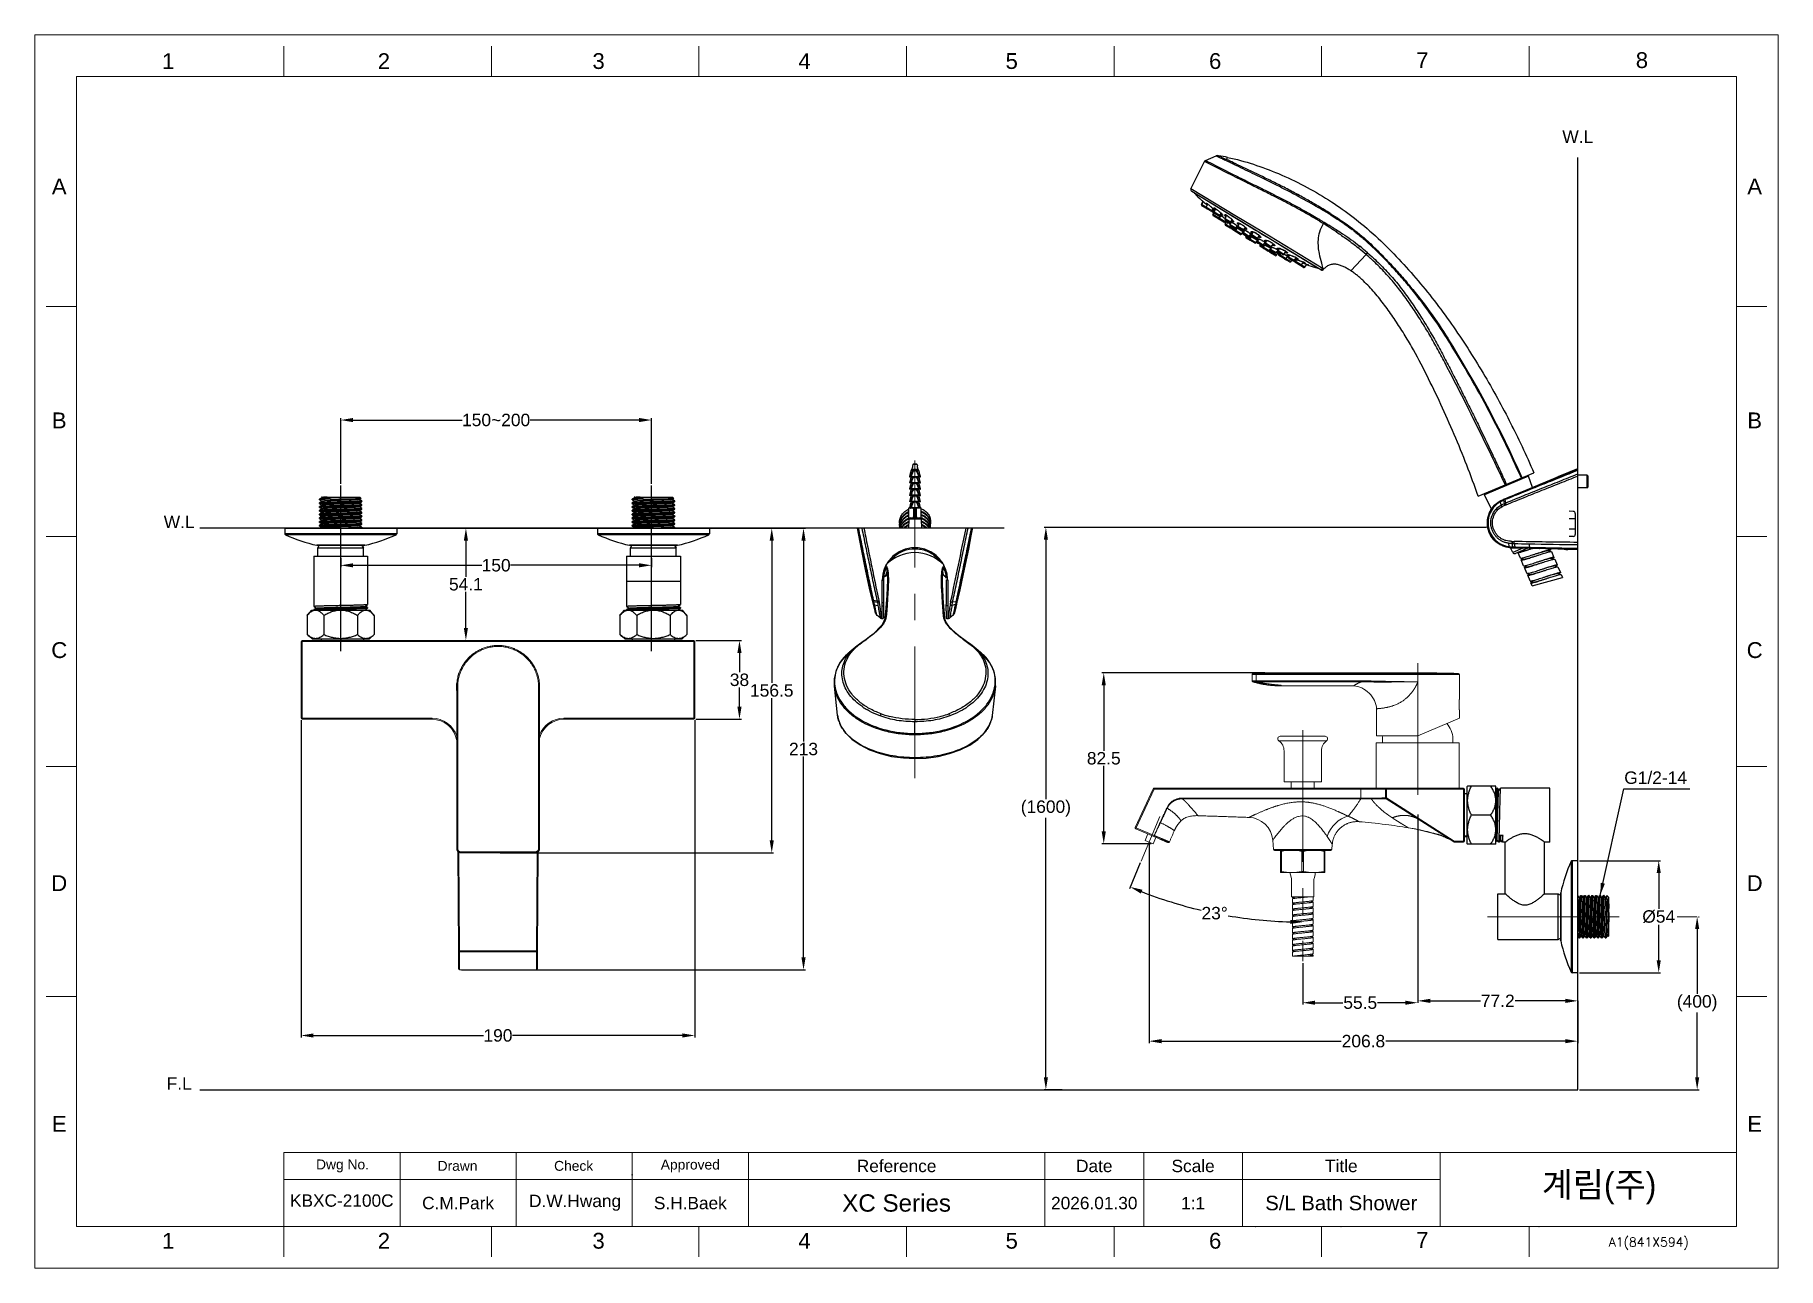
# Model space of a CAD drawing. Header units: millimetres. Extents: x 14071 to 14912, y -87 to 508.
import ezdxf
from ezdxf.enums import TextEntityAlignment as Align

# ---------------------------------------------------------------- set-up
doc = ezdxf.new("R2010")
doc.units = ezdxf.units.MM
doc.linetypes.add('CENTERX2', pattern=[101.6, 63.5, -12.7, 12.7, -12.7])
for name, color, linetype in [('02___PRT_ALL_AXES', 7, 'Continuous'), ('MAIN', 7, 'Continuous'), ('TEXT', 2, 'Continuous'), ('벽', 2, 'Continuous')]:
    doc.layers.add(name, color=color, linetype=linetype)
for name, color, linetype, lineweight in [('CENTER', 1, 'CENTERX2', 15), ('DIM', 3, 'Continuous', 9), ('FORM', 7, 'Continuous', 13)]:
    doc.layers.add(name, color=color, linetype=linetype, lineweight=lineweight)
doc.styles.add('ROMANS', font='romans')
doc.styles.get("Standard").update_dxf_attribs({"font": 'arial.ttf'})
doc.dimstyles.new('겸용-샤워욕조용1', dxfattribs={"dimscale": 0.6, "dimtxt": 10, "dimasz": 10, "dimexe": 1.5, "dimexo": 1.5, "dimgap": 1, "dimtad": 0, "dimtih": 1, "dimtoh": 1, "dimdec": 1, "dimdsep": 46, "dimtxsty": 'Standard', "dimcen": 2.5, "dimclrd": 5, "dimclre": 5, "dimclrt": 5, "dimadec": 1, "dimazin": 2, "dimtfac": 1, "dimtdec": 1, "dimtmove": 0, "dimatfit": 3, "dimfxl": 1.25, "dimarcsym": 0})

msp = doc.modelspace()

# ---------------------------------------------------------------- texts
at = {"layer": 'DIM', "color": 5, "insert": (14837.68, 152.55), "char_height": 6, "attachment_point": 1}
msp.add_mtext_dynamic_manual_height_columns('G1/2-14 ', width=31.987, gutter_width=12.5, heights=[0], dxfattribs=at)
at = {"layer": 'FORM', "color": 7, "linetype": 'Continuous', "char_height": 7.63, "attachment_point": 5}
for s, insert in [('1', (14135.23, 495.07)), ('2', (14239.31, 495.07)), ('3', (14342.87, 495.07)), ('4', (14442.21, 495.07)), ('5', (14542.18, 495.07)), ('6', (14640.33, 495.07)), ('7', (14740.28, 495.52)), ('8', (14846.2, 495.52))]:
    msp.add_mtext_dynamic_manual_height_columns(s, width=50.0595, gutter_width=12.51, heights=[0], dxfattribs=dict(at, insert=insert))
at = {"layer": 'FORM', "char_height": 7.63, "attachment_point": 5}
for s, width, insert in [('A', 10.0119, (14082.68, 434.66)), ('A', 10.0119, (14900.6, 434.66)), ('B', 10.0119, (14082.68, 321.83)), ('B', 10.0119, (14900.6, 321.83)), ('C', 10.0119, (14082.68, 211.01)), ('C', 10.0119, (14900.6, 211.01)), ('D', 10.0119, (14082.68, 98.69)), ('D', 10.0119, (14900.6, 98.69)), ('E', 10.0119, (14082.68, -17.42)), ('E', 10.0119, (14900.6, -17.42)), ('1', 50.0595, (14135.23, -73.82)), ('2', 50.0595, (14239.31, -73.82)), ('3', 50.0595, (14342.87, -73.82)), ('4', 50.0595, (14442.21, -73.82)), ('5', 50.0595, (14542.18, -73.82)), ('6', 50.0595, (14640.33, -73.82)), ('7', 50.0595, (14740.28, -73.37))]:
    msp.add_mtext_dynamic_manual_height_columns(s, width=width, gutter_width=12.51, heights=[0], dxfattribs=dict(at, insert=insert))
at = {"layer": 'TEXT', "style": 'ROMANS'}
msp.add_text('A1(841X594)', height=4.3802, dxfattribs=at).set_placement((14830.19, -76.61))
at = {"layer": 'TEXT', "attachment_point": 5}
for s, width, insert, char_height in [('Dwg No.', 56.019, (14219.34, -37.68), 4.768), ('Drawn', 56.019, (14274.83, -37.68), 4.768), ('Check', 56.019, (14330.85, -37.68), 4.768), ('Approved', 56.019, (14387.13, -37.74), 4.768), ('Reference', 143.0272, (14486.65, -37.74), 5.959), ('Date', 47.6757, (14582, -37.74), 5.959), ('Scale', 47.6757, (14629.68, -37.74), 5.959), ('Title', 95.3515, (14701.19, -37.74), 5.959), ('KBXC-2100C', 56.019, (14219, -54.42), 5.959), ('C.M.Park', 56.019, (14275.09, -55.62), 5.959), ('D.W.Hwang', 56.019, (14331.53, -55.45), 5.959), ('S.H.Baek', 56.019, (14387.13, -55.62), 5.959), ('XC Series', 143.0272, (14486.65, -55.62), 8.343), ('2026.01.30', 47.6757, (14582, -55.62), 5.959), ('1:1', 47.6757, (14629.68, -55.62), 5.959), ('S/L Bath Shower', 80.4181, (14701.19, -55.62), 7)]:
    msp.add_mtext_dynamic_manual_height_columns(s, width=width, gutter_width=29.8, heights=[0], dxfattribs=dict(at, insert=insert, char_height=char_height))
at = {"layer": 'TEXT', "linetype": 'CENTERX2', "insert": (14825.57, -48.48), "char_height": 11.9189, "attachment_point": 5}
msp.add_mtext_dynamic_manual_height_columns('{\\fHYGothic-Medium|b0|i0|c129|p18;계림(주)}', width=143.0272, gutter_width=29.8, heights=[0], dxfattribs=at)
at = {"layer": '벽'}
for s, p in [('W.L', (14815.26, 458.64)), ('F.L', (14140.55, 2.09))]:
    msp.add_text(s, height=6, dxfattribs=at).set_placement(p, align=Align.MIDDLE_CENTER)
msp.add_text('W.L', height=6, dxfattribs=at).set_placement((14140.55, 268.08), align=Align.BOTTOM_CENTER)

# ---------------------------------------------------------------- blocks, each defined once
blk = doc.blocks.new('*D0')
at = {"layer": 'Defpoints', "color": 0, "transparency": 16777216}
for p in [(14815.26, 109.5), (14815.26, 55.5), (14854.31, 55.5)]:
    blk.add_point(p, dxfattribs=at)
at = {"layer": 'DIM', "color": 5, "lineweight": -2, "transparency": 16777216}
for p, q in [((14816.16, 109.5), (14855.21, 109.5)), ((14854.31, 103.5), (14854.31, 86.33)), ((14854.31, 61.5), (14854.31, 78.66)), ((14816.16, 55.5), (14855.21, 55.5))]:
    blk.add_line(p, q, dxfattribs=at)
at = {"layer": 'DIM', "color": 5, "transparency": 16777216}
for points in [[(14853.31, 103.5), (14855.31, 103.5), (14854.31, 109.5)], [(14853.31, 61.5), (14855.31, 61.5), (14854.31, 55.5)]]:
    blk.add_solid(points, dxfattribs=at)
at = {"layer": 'DIM', "color": 5, "transparency": 16777216, "insert": (14854.31, 82.5), "char_height": 6, "attachment_point": 5}
blk.add_mtext('%%C54', dxfattribs=at)
blk = doc.blocks.new('*D9')
at = {"layer": 'Defpoints', "color": 0, "transparency": 16777216}
for p in [(14368.43, 322.01), (14218.47, 290.42), (14368.43, 290.42)]:
    blk.add_point(p, dxfattribs=at)
at = {"layer": 'DIM', "color": 5, "lineweight": -2, "transparency": 16777216}
for p, q in [((14218.47, 291.32), (14218.47, 322.91)), ((14224.47, 322.01), (14277.08, 322.01)), ((14362.43, 322.01), (14309.83, 322.01)), ((14368.43, 291.32), (14368.43, 322.91))]:
    blk.add_line(p, q, dxfattribs=at)
at = {"layer": 'DIM', "color": 5, "transparency": 16777216}
for points in [[(14224.47, 323.01), (14224.47, 321.01), (14218.47, 322.01)], [(14362.43, 323.01), (14362.43, 321.01), (14368.43, 322.01)]]:
    blk.add_solid(points, dxfattribs=at)
at = {"layer": 'DIM', "color": 5, "transparency": 16777216, "insert": (14293.45, 322.01), "char_height": 6, "attachment_point": 5}
blk.add_mtext('150~200', dxfattribs=at)
blk = doc.blocks.new('*D10')
at = {"layer": 'Defpoints', "color": 0, "transparency": 16777216}
for p in [(14772.19, 270.25), (14558.66, -0.91), (14567.36, -0.91)]:
    blk.add_point(p, dxfattribs=at)
at = {"layer": 'DIM', "color": 5, "lineweight": -2, "transparency": 16777216}
for p, q in [((14771.29, 270.25), (14557.76, 270.25)), ((14558.66, 264.25), (14558.66, 139.2)), ((14558.66, 5.09), (14558.66, 130.14)), ((14566.46, -0.91), (14557.76, -0.91))]:
    blk.add_line(p, q, dxfattribs=at)
at = {"layer": 'DIM', "color": 5, "transparency": 16777216}
for points in [[(14557.66, 264.25), (14559.66, 264.25), (14558.66, 270.25)], [(14557.66, 5.09), (14559.66, 5.09), (14558.66, -0.91)]]:
    blk.add_solid(points, dxfattribs=at)
at = {"layer": 'DIM', "color": 5, "transparency": 16777216, "insert": (14558.66, 134.67), "char_height": 6, "attachment_point": 5}
blk.add_mtext('(1600)', dxfattribs=at)
blk = doc.blocks.new('*D11')
at = {"layer": 'Defpoints', "color": 0, "transparency": 16777216}
for p in [(14872.62, 82.5), (14815.26, -0.91), (14872.85, -0.91)]:
    blk.add_point(p, dxfattribs=at)
at = {"layer": 'DIM', "color": 5, "lineweight": -2, "transparency": 16777216}
for p, q in [((14872.85, 76.5), (14872.85, 45.33)), ((14873.52, 82.5), (14873.75, 82.5)), ((14872.85, 5.09), (14872.85, 36.26)), ((14816.16, -0.91), (14873.75, -0.91))]:
    blk.add_line(p, q, dxfattribs=at)
at = {"layer": 'DIM', "color": 5, "transparency": 16777216}
for points in [[(14871.85, 76.5), (14873.85, 76.5), (14872.85, 82.5)], [(14871.85, 5.09), (14873.85, 5.09), (14872.85, -0.91)]]:
    blk.add_solid(points, dxfattribs=at)
at = {"layer": 'DIM', "color": 5, "transparency": 16777216, "insert": (14872.85, 40.79), "char_height": 6, "attachment_point": 5}
blk.add_mtext('(400)', dxfattribs=at)
blk = doc.blocks.new('*D1')
at = {"layer": 'Defpoints', "color": 0, "transparency": 16777216}
for p in [(14191.47, 269.86), (14441.74, 269.86), (14275.8, 56.83)]:
    blk.add_point(p, dxfattribs=at)
at = {"layer": 'DIM', "color": 5, "lineweight": -2, "transparency": 16777216}
for p, q in [((14192.37, 269.86), (14442.64, 269.86)), ((14441.74, 263.86), (14441.74, 167.01)), ((14441.74, 62.83), (14441.74, 159.68)), ((14276.7, 56.83), (14442.64, 56.83))]:
    blk.add_line(p, q, dxfattribs=at)
at = {"layer": 'DIM', "color": 5, "transparency": 16777216}
for points in [[(14440.74, 263.86), (14442.74, 263.86), (14441.74, 269.86)], [(14440.74, 62.83), (14442.74, 62.83), (14441.74, 56.83)]]:
    blk.add_solid(points, dxfattribs=at)
at = {"layer": 'DIM', "color": 5, "transparency": 16777216, "insert": (14441.74, 163.34), "char_height": 6, "attachment_point": 5}
blk.add_mtext('213', dxfattribs=at)
blk = doc.blocks.new('*D2')
at = {"layer": 'Defpoints', "color": 0, "transparency": 16777216}
for p in [(14388.83, 215.71), (14410.84, 215.71), (14388.83, 177.71)]:
    blk.add_point(p, dxfattribs=at)
at = {"layer": 'DIM', "color": 5, "lineweight": -2, "transparency": 16777216}
for p, q in [((14389.73, 215.71), (14411.74, 215.71)), ((14410.84, 209.71), (14410.84, 200.37)), ((14410.84, 183.71), (14410.84, 193.04)), ((14389.73, 177.71), (14411.74, 177.71))]:
    blk.add_line(p, q, dxfattribs=at)
at = {"layer": 'DIM', "color": 5, "transparency": 16777216}
for points in [[(14409.84, 209.71), (14411.84, 209.71), (14410.84, 215.71)], [(14409.84, 183.71), (14411.84, 183.71), (14410.84, 177.71)]]:
    blk.add_solid(points, dxfattribs=at)
at = {"layer": 'DIM', "color": 5, "transparency": 16777216, "insert": (14410.84, 196.71), "char_height": 6, "attachment_point": 5}
blk.add_mtext('38', dxfattribs=at)
blk = doc.blocks.new('*D3')
at = {"layer": 'Defpoints', "color": 0, "transparency": 16777216}
for p in [(14199.33, 178.21), (14389.33, 178.21), (14389.33, 25.22)]:
    blk.add_point(p, dxfattribs=at)
at = {"layer": 'DIM', "color": 5, "lineweight": -2, "transparency": 16777216}
for p, q in [((14199.33, 177.31), (14199.33, 24.32)), ((14389.33, 177.31), (14389.33, 24.32)), ((14205.33, 25.22), (14287.4, 25.22)), ((14383.33, 25.22), (14301.27, 25.22))]:
    blk.add_line(p, q, dxfattribs=at)
at = {"layer": 'DIM', "color": 5, "transparency": 16777216}
for points in [[(14205.33, 26.22), (14205.33, 24.22), (14199.33, 25.22)], [(14383.33, 26.22), (14383.33, 24.22), (14389.33, 25.22)]]:
    blk.add_solid(points, dxfattribs=at)
at = {"layer": 'DIM', "color": 5, "transparency": 16777216, "insert": (14294.33, 25.22), "char_height": 6, "attachment_point": 5}
blk.add_mtext('190', dxfattribs=at)
blk = doc.blocks.new('*D4')
at = {"layer": 'Defpoints', "color": 0, "transparency": 16777216}
for p in [(14273.18, 269.86), (14278.86, 269.86), (14273.18, 215.71)]:
    blk.add_point(p, dxfattribs=at)
at = {"layer": 'DIM', "color": 5, "lineweight": -2, "transparency": 16777216}
for p, q in [((14274.08, 269.86), (14279.76, 269.86)), ((14278.86, 263.86), (14278.86, 246.45)), ((14278.86, 221.71), (14278.86, 239.12)), ((14274.08, 215.71), (14279.76, 215.71))]:
    blk.add_line(p, q, dxfattribs=at)
at = {"layer": 'DIM', "color": 5, "transparency": 16777216}
for points in [[(14277.86, 263.86), (14279.86, 263.86), (14278.86, 269.86)], [(14277.86, 221.71), (14279.86, 221.71), (14278.86, 215.71)]]:
    blk.add_solid(points, dxfattribs=at)
at = {"layer": 'DIM', "color": 5, "transparency": 16777216, "insert": (14278.86, 242.78), "char_height": 6, "attachment_point": 5}
blk.add_mtext('54.1', dxfattribs=at)
blk = doc.blocks.new('*D5')
at = {"layer": 'Defpoints', "color": 0, "transparency": 16777216}
for p in [(14738.06, 132.65), (14815.26, 41.92), (14815.26, 23.27)]:
    blk.add_point(p, dxfattribs=at)
at = {"layer": 'DIM', "color": 5, "lineweight": -2, "transparency": 16777216}
for p, q in [((14738.06, 131.75), (14738.06, 41.02)), ((14815.26, 24.17), (14815.26, 42.82)), ((14744.06, 41.92), (14768.32, 41.92)), ((14809.26, 41.92), (14785, 41.92))]:
    blk.add_line(p, q, dxfattribs=at)
at = {"layer": 'DIM', "color": 5, "transparency": 16777216}
for points in [[(14744.06, 42.92), (14744.06, 40.92), (14738.06, 41.92)], [(14809.26, 42.92), (14809.26, 40.92), (14815.26, 41.92)]]:
    blk.add_solid(points, dxfattribs=at)
at = {"layer": 'DIM', "color": 5, "transparency": 16777216, "insert": (14776.66, 41.92), "char_height": 6, "attachment_point": 5}
blk.add_mtext('77.2', dxfattribs=at)
blk = doc.blocks.new('*D6')
at = {"layer": 'Defpoints', "color": 0, "transparency": 16777216}
for p in [(14682.56, 61.07), (14682.56, 41.02), (14738.06, 41.02)]:
    blk.add_point(p, dxfattribs=at)
at = {"layer": 'DIM', "color": 5, "lineweight": -2, "transparency": 16777216}
for p, q in [((14682.56, 60.17), (14682.56, 40.12)), ((14688.56, 41.02), (14701.89, 41.02)), ((14732.06, 41.02), (14718.72, 41.02))]:
    blk.add_line(p, q, dxfattribs=at)
at = {"layer": 'DIM', "color": 5, "transparency": 16777216}
for points in [[(14688.56, 42.02), (14688.56, 40.02), (14682.56, 41.02)], [(14732.06, 42.02), (14732.06, 40.02), (14738.06, 41.02)]]:
    blk.add_solid(points, dxfattribs=at)
at = {"layer": 'DIM', "color": 5, "transparency": 16777216, "insert": (14710.31, 41.02), "char_height": 6, "attachment_point": 5}
blk.add_mtext('55.5', dxfattribs=at)
blk = doc.blocks.new('*D7')
at = {"layer": 'Defpoints', "color": 0, "transparency": 16777216}
for p in [(14682.56, 172.53), (14613.7, 130.78), (14604.56, 109.24), (14626.21, 87.5), (14682.56, 61.07)]:
    blk.add_point(p, dxfattribs=at)
at = {"layer": 'DIM', "color": 5, "lineweight": -2, "transparency": 16777216}
blk.add_line((14604.21, 108.42), (14598.95, 96.02), dxfattribs=at)
for start, end in [(248.61339, 256.70033), (260.28824, 268.38661)]:
    blk.add_arc((14682.56, 293), 213.08, start, end, dxfattribs=at)
at = {"layer": 'DIM', "color": 5, "transparency": 16777216}
for points in [[(14604.48, 93.66), (14605.23, 95.51), (14599.3, 96.85)], [(14676.57, 81), (14676.55, 79), (14682.56, 79.91)]]:
    blk.add_solid(points, dxfattribs=at)
at = {"layer": 'DIM', "color": 5, "transparency": 16777216, "insert": (14640.08, 84.19), "char_height": 6, "attachment_point": 5}
blk.add_mtext('23°', dxfattribs=at)
blk = doc.blocks.new('*D8')
at = {"layer": 'Defpoints', "color": 0, "transparency": 16777216}
for p in [(14586.58, 200.09), (14665.19, 200.09), (14610.4, 117.63)]:
    blk.add_point(p, dxfattribs=at)
at = {"layer": 'DIM', "color": 5, "lineweight": -2, "transparency": 16777216}
for p, q in [((14664.29, 200.09), (14585.68, 200.09)), ((14586.58, 194.09), (14586.58, 162.53)), ((14586.58, 123.63), (14586.58, 155.2)), ((14609.5, 117.63), (14585.68, 117.63))]:
    blk.add_line(p, q, dxfattribs=at)
at = {"layer": 'DIM', "color": 5, "transparency": 16777216}
for points in [[(14585.58, 194.09), (14587.58, 194.09), (14586.58, 200.09)], [(14585.58, 123.63), (14587.58, 123.63), (14586.58, 117.63)]]:
    blk.add_solid(points, dxfattribs=at)
at = {"layer": 'DIM', "color": 5, "transparency": 16777216, "insert": (14586.58, 158.86), "char_height": 6, "attachment_point": 5}
blk.add_mtext('82.5', dxfattribs=at)
blk = doc.blocks.new('*D12')
at = {"layer": 'Defpoints', "color": 0, "transparency": 16777216}
for p in [(14218.47, 256.36), (14368.43, 256.36), (14368.43, 251.95)]:
    blk.add_point(p, dxfattribs=at)
at = {"layer": 'DIM', "color": 5, "lineweight": -2, "transparency": 16777216}
for p, q in [((14218.47, 255.46), (14218.47, 251.05)), ((14368.43, 255.46), (14368.43, 251.05)), ((14224.47, 251.95), (14286.52, 251.95)), ((14362.43, 251.95), (14300.39, 251.95))]:
    blk.add_line(p, q, dxfattribs=at)
at = {"layer": 'DIM', "color": 5, "transparency": 16777216}
for points in [[(14224.47, 252.95), (14224.47, 250.95), (14218.47, 251.95)], [(14362.43, 252.95), (14362.43, 250.95), (14368.43, 251.95)]]:
    blk.add_solid(points, dxfattribs=at)
at = {"layer": 'DIM', "color": 5, "transparency": 16777216, "insert": (14293.45, 251.95), "char_height": 6, "attachment_point": 5}
blk.add_mtext('150', dxfattribs=at)
blk = doc.blocks.new('*D13')
at = {"layer": 'Defpoints', "color": 0, "transparency": 16777216}
for p in [(14396.33, 269.86), (14426.41, 269.86), (14294.43, 113.31)]:
    blk.add_point(p, dxfattribs=at)
at = {"layer": 'DIM', "color": 5, "lineweight": -2, "transparency": 16777216}
for p, q in [((14397.23, 269.86), (14427.31, 269.86)), ((14426.41, 263.86), (14426.41, 195.24)), ((14426.41, 119.31), (14426.41, 187.92)), ((14295.33, 113.31), (14427.31, 113.31))]:
    blk.add_line(p, q, dxfattribs=at)
at = {"layer": 'DIM', "color": 5, "transparency": 16777216}
for points in [[(14425.41, 263.86), (14427.41, 263.86), (14426.41, 269.86)], [(14425.41, 119.31), (14427.41, 119.31), (14426.41, 113.31)]]:
    blk.add_solid(points, dxfattribs=at)
at = {"layer": 'DIM', "color": 5, "transparency": 16777216, "insert": (14426.41, 191.58), "char_height": 6, "attachment_point": 5}
blk.add_mtext('156.5', dxfattribs=at)
blk = doc.blocks.new('*D14')
at = {"layer": 'Defpoints', "color": 0, "transparency": 16777216}
for p in [(14608.47, 118.45), (14815.26, 42.82), (14815.26, 22.48)]:
    blk.add_point(p, dxfattribs=at)
at = {"layer": 'DIM', "color": 5, "lineweight": -2, "transparency": 16777216}
for p, q in [((14608.47, 117.55), (14608.47, 21.58)), ((14815.26, 41.92), (14815.26, 21.58)), ((14614.47, 22.48), (14701.08, 22.48)), ((14809.26, 22.48), (14722.65, 22.48))]:
    blk.add_line(p, q, dxfattribs=at)
at = {"layer": 'DIM', "color": 5, "transparency": 16777216}
for points in [[(14614.47, 23.48), (14614.47, 21.48), (14608.47, 22.48)], [(14809.26, 23.48), (14809.26, 21.48), (14815.26, 22.48)]]:
    blk.add_solid(points, dxfattribs=at)
at = {"layer": 'DIM', "color": 5, "transparency": 16777216, "insert": (14711.86, 22.48), "char_height": 6, "attachment_point": 5}
blk.add_mtext('206.8', dxfattribs=at)

# ---------------------------------------------------------------- dimensions: what is measured, and where the dimension line sits
at = {"layer": 'DIM', "color": 5}
dim = msp.add_linear_dim(base=(14368.43, 322.01), p1=(14218.47, 290.42), p2=(14368.43, 290.42), text='150~200', dimstyle='겸용-샤워욕조용1', dxfattribs=at)
dim.commit()
dim.dimension.update_dxf_attribs({"geometry": '*D9', "text_midpoint": (14293.45, 322.01)})
at = {"layer": 'DIM', "color": 1}
for base, p1, p2, picture, middle in [((14441.74, 269.86), (14275.8, 56.83), (14191.47, 269.86), '*D1', (14441.74, 163.34)), ((14278.8582, 269.8557), (14273.1779, 215.7085), (14273.1779, 269.8557), '*D4', (14278.8582, 242.7821)), ((14426.4072, 269.8557), (14294.4286, 113.3059), (14396.3312, 269.8557), '*D13', (14426.4072, 191.5808)), ((14410.84, 215.71), (14388.83, 177.71), (14388.83, 215.71), '*D2', (14410.84, 196.71)), ((14586.58, 200.09), (14610.4, 117.63), (14665.19, 200.09), '*D8', (14586.58, 158.86))]:
    dim = msp.add_linear_dim(base=base, p1=p1, p2=p2, angle=90, dimstyle='겸용-샤워욕조용1', dxfattribs=at)
    dim.commit()
    dim.dimension.update_dxf_attribs({"geometry": picture, "text_midpoint": middle})
for base, p1, p2, text, picture, middle in [((14558.66, -0.91), (14772.19, 270.25), (14567.36, -0.91), '(1600)', '*D10', (14558.66, 134.67)), ((14854.31, 55.5), (14815.26, 109.5), (14815.26, 55.5), '%%C<>', '*D0', (14854.31, 82.5)), ((14872.85, -0.91), (14872.62, 82.5), (14815.26, -0.91), '(400)', '*D11', (14872.85, 40.79))]:
    dim = msp.add_linear_dim(base=base, p1=p1, p2=p2, angle=90, text=text, dimstyle='겸용-샤워욕조용1', dxfattribs=at)
    dim.commit()
    dim.dimension.update_dxf_attribs({"geometry": picture, "text_midpoint": middle})
for base, p1, p2, picture, middle in [((14368.43, 251.95), (14218.47, 256.36), (14368.43, 256.36), '*D12', (14293.45, 251.95)), ((14389.33, 25.22), (14199.33, 178.21), (14389.33, 178.21), '*D3', (14294.33, 25.22)), ((14815.26, 41.92), (14738.06, 132.65), (14815.26, 23.27), '*D5', (14776.66, 41.92)), ((14815.26, 22.48), (14608.47, 118.45), (14815.26, 42.82), '*D14', (14711.86, 22.48)), ((14682.56, 41.02), (14738.06, 41.02), (14682.56, 61.07), '*D6', (14710.31, 41.02))]:
    dim = msp.add_linear_dim(base=base, p1=p1, p2=p2, dimstyle='겸용-샤워욕조용1', dxfattribs=at)
    dim.commit()
    dim.dimension.update_dxf_attribs({"geometry": picture, "text_midpoint": middle})
dim = msp.add_angular_dim_2l(base=(14626.21, 87.5), line1=((14682.56, 172.53), (14682.56, 61.07)), line2=((14604.56, 109.24), (14613.7, 130.78)), dimstyle='겸용-샤워욕조용1', dxfattribs=at)
dim.commit()
dim.dimension.update_dxf_attribs({"geometry": '*D7', "text_midpoint": (14640.08, 84.19)})

# ---------------------------------------------------------------- linework, layer by layer
at = {"linetype": 'Continuous'}
for p, q in [((14628.66, 433.57), (14635.12, 446.68)), ((14635.22, 446.63), (14635.12, 446.68)), ((14635.63, 447.16), (14640.86, 449.36)), ((14635.63, 447.16), (14639.3, 445.33)), ((14641.59, 448.96), (14640.86, 449.36)), ((14644.04, 448.48), (14645.71, 447.69)), ((14645.71, 447.69), (14645.74, 447.68)), ((14645.74, 447.68), (14646.33, 448.66)), ((14650.66, 420.23), (14628.66, 433.57)), ((14691.35, 394.49), (14629.04, 432.28)), ((14649.75, 419.58), (14630.35, 431.34)), ((14633.74, 425.99), (14634.4, 427.33)), ((14638.75, 422.95), (14633.74, 425.99)), ((14633.84, 427.95), (14633.84, 427.97)), ((14633.88, 427.91), (14633.84, 427.95)), ((14634.1, 427.66), (14633.9, 427.88)), ((14638.08, 422.82), (14633.93, 425.34)), ((14633.94, 425.87), (14634.65, 427.32)), ((14634.57, 427.19), (14634.1, 427.66)), ((14634.12, 427.78), (14634.32, 427.61)), ((14634.2, 427.71), (14634.29, 427.63)), ((14635.91, 426.66), (14635.92, 426.67)), ((14635.92, 426.67), (14635.99, 426.66)), ((14636.11, 426.32), (14635.94, 426.55)), ((14635.99, 426.66), (14636.09, 426.6)), ((14635.99, 426.66), (14636.19, 426.56)), ((14636.03, 424.6), (14636.78, 426.13)), ((14636.1, 426.6), (14636.11, 426.59)), ((14636.11, 426.59), (14636.19, 426.55)), ((14636.6, 425.79), (14636.11, 426.32)), ((14636.19, 426.55), (14636.33, 426.46)), ((14636.23, 426.53), (14636.5, 426.35)), ((14638.06, 425.06), (14638.1, 425.03)), ((14638.57, 424.6), (14638.61, 424.56)), ((14638.75, 422.95), (14639.37, 423.81)), ((14638.93, 422.84), (14639.05, 423.09)), ((14639.81, 422.31), (14638.93, 422.84)), ((14639.6, 421.9), (14639.12, 422.2)), ((14639.47, 423.27), (14639.16, 423.5)), ((14639.23, 421.15), (14639.85, 422.4)), ((14645.16, 417.55), (14639.23, 421.15)), ((14639.32, 423.87), (14639.59, 423.58)), ((14639.33, 423.72), (14639.69, 423.46)), ((14639.5, 422.77), (14639.37, 422.92)), ((14639.7, 422.58), (14639.5, 422.77)), ((14639.53, 420.96), (14639.92, 421.74)), ((14639.67, 422.74), (14639.87, 422.59)), ((14639.76, 422.67), (14639.86, 422.6)), ((14639.83, 424.28), (14639.88, 424.27)), ((14639.85, 422.29), (14640.62, 423.86)), ((14642.56, 420.64), (14639.85, 422.29)), ((14639.86, 422.6), (14639.96, 422.52)), ((14639.88, 424.27), (14639.99, 424.23)), ((14639.91, 422.39), (14639.89, 422.41)), ((14640, 422.98), (14639.93, 422.99)), ((14640.01, 422.99), (14640, 422.98)), ((14641.9, 420.51), (14640.04, 421.64)), ((14640.05, 424.2), (14640.11, 424.15)), ((14640.08, 424.17), (14640.11, 424.15)), ((14640.11, 424.17), (14640.39, 424.01)), ((14640.11, 424.15), (14640.19, 424.12)), ((14640.11, 424.15), (14640.11, 424.15)), ((14640.18, 424.12), (14640.29, 423.95)), ((14640.19, 424.12), (14640.45, 423.97)), ((14640.29, 423.95), (14640.52, 423.65)), ((14640.57, 423.9), (14641, 423.6)), ((14642.43, 420.5), (14642.46, 420.48)), ((14642.44, 419.2), (14643.14, 420.63)), ((14642.56, 420.64), (14643.28, 421.62)), ((14642.96, 420.29), (14642.72, 420.53)), ((14642.74, 420.9), (14643.08, 420.68)), ((14642.75, 420.89), (14642.91, 420.79)), ((14642.91, 422), (14643.22, 421.69)), ((14643.08, 420.68), (14643.5, 420.39)), ((14643.12, 421.39), (14643.41, 421.21)), ((14643.22, 421.69), (14643.55, 421.33)), ((14643.55, 421.33), (14643.77, 421.04)), ((14643.7, 420.74), (14643.59, 420.78)), ((14643.75, 420.73), (14643.7, 420.74)), ((14645.08, 419.11), (14645.85, 420.69)), ((14645.37, 420.91), (14645.61, 420.81)), ((14645.42, 420.67), (14645.49, 420.57)), ((14645.44, 420.9), (14645.6, 420.82)), ((14645.49, 420.57), (14645.65, 420.36)), ((14645.61, 420.81), (14645.74, 420.74)), ((14645.69, 420.78), (14645.74, 420.74)), ((14645.74, 420.74), (14645.74, 420.74)), ((14645.74, 420.74), (14645.88, 420.67)), ((14645.83, 420.7), (14646.15, 420.52)), ((14645.88, 420.67), (14646.27, 420.44)), ((14689.32, 425.58), (14687.9, 426.41)), ((14641.59, 419.18), (14639.42, 420.5)), ((14644.49, 417.42), (14641.77, 419.07)), ((14642.25, 419.31), (14642.85, 420.13)), ((14642.82, 419.97), (14642.77, 420.01)), ((14647.8, 417.47), (14645.08, 419.11)), ((14645.11, 416.5), (14645.69, 417.68)), ((14648.47, 414.46), (14645.11, 416.5)), ((14645.16, 417.55), (14645.66, 418.24)), ((14647.13, 417.33), (14645.27, 418.47)), ((14647.81, 414.33), (14645.3, 415.85)), ((14645.52, 417.92), (14645.63, 417.87)), ((14645.54, 417.9), (14645.52, 417.92)), ((14645.88, 417.59), (14645.54, 417.9)), ((14645.62, 417.89), (14645.64, 417.88)), ((14645.65, 417.88), (14645.73, 417.83)), ((14645.75, 416.11), (14646.38, 417.39)), ((14646.13, 417.87), (14645.81, 418.07)), ((14645.83, 417.77), (14646.02, 417.64)), ((14645.93, 417.7), (14646.03, 417.63)), ((14646.03, 417.63), (14646.14, 417.56)), ((14646.37, 417.75), (14646.13, 417.87)), ((14646.35, 417.42), (14646.4, 417.38)), ((14646.46, 417.72), (14646.37, 417.75)), ((14646.86, 417.06), (14646.91, 417.03)), ((14647.51, 416.13), (14648.22, 417.58)), ((14647.51, 416.59), (14647.68, 416.47)), ((14650.23, 414.48), (14647.51, 416.13)), ((14647.87, 417.16), (14647.66, 417.36)), ((14649.56, 414.35), (14647.7, 415.48)), ((14647.8, 417.47), (14648.61, 418.57)), ((14647.93, 417.59), (14648.12, 417.39)), ((14647.97, 417.7), (14648.07, 417.65)), ((14648.07, 417.65), (14648.41, 417.46)), ((14648.23, 418.94), (14648.59, 418.6)), ((14648.36, 418.22), (14648.71, 418.07)), ((14648.65, 417.74), (14648.37, 417.87)), ((14648.37, 417.48), (14648.87, 417.17)), ((14648.41, 417.46), (14648.77, 417.23)), ((14648.47, 414.46), (14648.75, 414.84)), ((14648.61, 418.58), (14648.93, 418.23)), ((14648.69, 414.33), (14648.89, 414.74)), ((14653.09, 411.66), (14648.69, 414.33)), ((14652.43, 411.53), (14648.88, 413.68)), ((14652.2, 418.09), (14649.75, 419.58)), ((14650.23, 414.48), (14651.01, 415.55)), ((14650.37, 413.31), (14651.01, 414.62)), ((14650.43, 416.04), (14650.88, 415.67)), ((14650.85, 414.3), (14650.5, 414.58)), ((14650.87, 414.7), (14650.52, 414.89)), ((14650.52, 414.88), (14650.69, 414.8)), ((14662.84, 412.85), (14650.66, 420.23)), ((14650.69, 414.8), (14650.88, 414.7)), ((14651.01, 414.94), (14650.7, 415.11)), ((14650.88, 414.7), (14651.09, 414.57)), ((14650.98, 415.3), (14651.24, 415.18)), ((14650.99, 415.58), (14651.24, 415.34)), ((14651.07, 415.5), (14651.25, 415.32)), ((14651.32, 414.79), (14651.1, 414.89)), ((14651.25, 415.32), (14651.29, 415.28)), ((14651.3, 415.34), (14652.05, 416.86)), ((14654.02, 413.69), (14651.3, 415.34)), ((14651.42, 414.76), (14651.32, 414.79)), ((14651.4, 414.39), (14651.37, 414.41)), ((14653.36, 413.56), (14651.49, 414.69)), ((14651.52, 417.06), (14651.81, 416.96)), ((14651.58, 417.06), (14652.01, 416.9)), ((14651.81, 416.96), (14652.23, 416.78)), ((14652.06, 413.97), (14652.3, 413.81)), ((14652.13, 413.92), (14652.11, 413.94)), ((14660.13, 413.28), (14652.2, 418.09)), ((14652.25, 413.84), (14652.22, 413.86)), ((14652.23, 416.78), (14652.48, 416.65)), ((14652.3, 413.81), (14652.54, 413.64)), ((14652.46, 416.67), (14652.48, 416.65)), ((14652.48, 416.65), (14652.48, 416.65)), ((14652.48, 416.65), (14652.69, 416.54)), ((14652.57, 413.63), (14652.52, 413.66)), ((14653.09, 411.66), (14653.85, 412.7)), ((14653.43, 413.02), (14653.4, 413.04)), ((14653.46, 412.99), (14653.43, 413.02)), ((14653.48, 412.19), (14653.93, 411.92)), ((14653.93, 411.92), (14653.48, 412.19)), ((14654.04, 412.55), (14653.82, 412.66)), ((14653.92, 412.64), (14654.05, 412.53)), ((14653.97, 412.21), (14654.65, 413.59)), ((14656.68, 410.56), (14653.97, 412.21)), ((14654.02, 413.69), (14654.91, 414.91)), ((14654.05, 412.53), (14654.1, 412.49)), ((14654.09, 415.62), (14654.58, 415.23)), ((14654.09, 413.82), (14654.17, 413.7)), ((14654.11, 413.81), (14654.14, 413.81)), ((14654.14, 413.81), (14654.35, 413.73)), ((14654.17, 413.81), (14654.6, 413.63)), ((14654.35, 413.73), (14654.64, 413.6)), ((14654.58, 415.23), (14654.98, 414.86)), ((14654.62, 414.5), (14654.95, 414.38)), ((14654.65, 413.61), (14655.11, 413.37)), ((14654.98, 414.86), (14655.29, 414.53)), ((14655.11, 413.37), (14655.13, 413.35)), ((14655.11, 413.37), (14655.13, 413.36)), ((14655.13, 413.35), (14655.29, 413.27)), ((14658.01, 411.27), (14658.72, 412.71)), ((14658.29, 412.87), (14658.75, 412.72)), ((14658.75, 412.72), (14659.19, 412.53)), ((14658.92, 412.64), (14659.28, 412.48)), ((14659.28, 412.48), (14659.67, 412.28)), ((14659.67, 412.28), (14659.81, 412.21)), ((14659.8, 412.22), (14659.81, 412.21)), ((14692.38, 394.93), (14662.84, 412.85)), ((14692.85, 417.4), (14695.1, 416.06)), ((14653.66, 411.86), (14653.37, 412.04)), ((14656.02, 410.43), (14654.15, 411.56)), ((14655.12, 410.43), (14655.26, 410.71)), ((14659.92, 407.52), (14655.12, 410.43)), ((14657.18, 408.65), (14655.31, 409.78)), ((14656.44, 410.39), (14657.49, 409.76)), ((14657.49, 409.76), (14656.44, 410.39)), ((14656.68, 410.56), (14657.55, 411.74)), ((14657.31, 409.39), (14656.8, 409.7)), ((14657.17, 412.05), (14657.55, 411.75)), ((14657.2, 409.17), (14657.81, 410.41)), ((14657.63, 410.05), (14657.28, 410.3)), ((14657.38, 411.49), (14657.65, 411.39)), ((14659.25, 407.39), (14657.39, 408.52)), ((14657.47, 410.57), (14657.81, 410.41)), ((14657.75, 410.34), (14657.48, 410.56)), ((14657.68, 411.64), (14657.99, 411.35)), ((14657.99, 410.93), (14657.93, 410.94)), ((14660.73, 409.62), (14658.01, 411.27)), ((14658.18, 410.22), (14658.43, 410.09)), ((14660.07, 409.49), (14658.2, 410.62)), ((14658.42, 410.1), (14658.43, 410.09)), ((14658.43, 410.09), (14658.68, 409.95)), ((14658.7, 409.94), (14658.67, 409.96)), ((14658.68, 409.95), (14658.96, 409.79)), ((14658.73, 409.92), (14658.7, 409.94)), ((14658.96, 409.79), (14659.24, 409.63)), ((14659.26, 409.62), (14659.23, 409.64)), ((14659.24, 409.63), (14659.51, 409.47)), ((14659.28, 409.61), (14659.26, 409.62)), ((14659.32, 409.59), (14659.28, 409.61)), ((14659.51, 409.47), (14659.77, 409.31)), ((14659.77, 409.31), (14660.02, 409.15)), ((14659.92, 407.52), (14660.75, 408.66)), ((14660.02, 409.15), (14660.26, 409)), ((14660.31, 408.05), (14660.79, 407.75)), ((14660.31, 408.05), (14660.79, 407.75)), ((14660.51, 408.33), (14660.89, 408.15)), ((14660.67, 409.59), (14660.82, 409.56)), ((14660.73, 409.62), (14661.69, 410.93)), ((14661.04, 408.45), (14660.76, 408.66)), ((14660.82, 409.56), (14661.21, 409.44)), ((14660.83, 408.05), (14661.47, 409.33)), ((14663.55, 406.4), (14660.83, 408.05)), ((14660.88, 409.53), (14660.89, 409.51)), ((14660.89, 409.51), (14661.06, 409.31)), ((14660.99, 408.49), (14661.03, 408.45)), ((14662.89, 406.27), (14661.02, 407.4)), ((14661.06, 409.31), (14661.33, 409.07)), ((14661.21, 409.44), (14661.48, 409.34)), ((14661.39, 410.51), (14661.69, 410.43)), ((14661.95, 406.28), (14662.15, 406.69)), ((14666.35, 403.62), (14661.95, 406.28)), ((14665.69, 403.49), (14662.14, 405.64)), ((14662.87, 408.67), (14662.87, 408.66)), ((14663.54, 411.21), (14663.08, 411.49)), ((14665.19, 410.21), (14663.54, 411.21)), ((14663.55, 406.4), (14664.48, 407.66)), ((14664.04, 406.11), (14663.6, 406.38)), ((14663.63, 405.27), (14664.18, 406.38)), ((14663.69, 406.58), (14663.8, 406.54)), ((14663.73, 406.57), (14664.19, 406.38)), ((14663.8, 406.54), (14663.98, 406.47)), ((14664.08, 407.94), (14664.46, 407.68)), ((14664.63, 406.96), (14664.12, 407.15)), ((14664.31, 407.43), (14664.7, 407.32)), ((14664.46, 407.68), (14664.77, 407.44)), ((14664.67, 407.24), (14665.32, 408.57)), ((14667.38, 405.59), (14664.67, 407.24)), ((14664.68, 406.14), (14664.96, 406.01)), ((14666.72, 405.45), (14664.85, 406.59)), ((14664.96, 408.68), (14665.36, 408.56)), ((14664.96, 406.01), (14665.26, 405.86)), ((14665.83, 409.83), (14665.19, 410.21)), ((14665.21, 405.89), (14665.26, 405.86)), ((14665.43, 408.54), (14665.8, 408.4)), ((14665.73, 408.42), (14666.25, 408.21)), ((14669.31, 407.72), (14665.83, 409.83)), ((14665.89, 405.54), (14665.94, 405.51)), ((14665.94, 405.51), (14665.96, 405.5)), ((14665.96, 405.5), (14666.01, 405.47)), ((14666.25, 408.21), (14666.81, 407.94)), ((14666.28, 405.33), (14666.48, 405.22)), ((14666.29, 405.32), (14666.28, 405.33)), ((14666.35, 403.62), (14667.21, 404.8)), ((14666.48, 405.22), (14666.72, 405.09)), ((14666.57, 403.48), (14667, 404.36)), ((14666.63, 404), (14666.78, 403.91)), ((14666.89, 405.32), (14666.73, 405.45)), ((14666.81, 407.94), (14667.12, 407.77)), ((14666.83, 405.02), (14666.85, 405.01)), ((14667.08, 405.18), (14666.89, 405.32)), ((14667.06, 404.28), (14666.9, 404.37)), ((14667.06, 404.27), (14667.63, 405.43)), ((14667.06, 404.35), (14667.09, 404.33)), ((14669.78, 402.62), (14667.06, 404.27)), ((14667.39, 404.98), (14667.08, 405.18)), ((14667.13, 407.78), (14667.12, 407.77)), ((14667.25, 405.45), (14667.37, 405.35)), ((14667.35, 405.53), (14667.63, 405.43)), ((14667.38, 405.59), (14668.4, 406.97)), ((14667.66, 405.42), (14668.18, 405.21)), ((14668.13, 406.58), (14668.37, 406.53)), ((14668.19, 407.13), (14668.6, 406.82)), ((14669.69, 407.48), (14669.31, 407.72)), ((14670.24, 407.15), (14669.69, 407.48)), ((14669.78, 402.62), (14670.73, 403.92)), ((14669.99, 404.34), (14670.28, 404.18)), ((14670, 404.34), (14669.99, 404.34)), ((14671.65, 406.3), (14670.24, 407.15)), ((14670.63, 404.92), (14671.02, 404.85)), ((14670.72, 403.56), (14671.31, 404.76)), ((14670.79, 403.88), (14670.86, 403.83)), ((14670.93, 404.55), (14671.13, 404.41)), ((14671.02, 404.85), (14671.36, 404.75)), ((14671.8, 406.21), (14671.65, 406.3)), ((14671.71, 404.63), (14672.07, 404.51)), ((14673.95, 404.9), (14671.8, 406.21)), ((14672.87, 404.18), (14673.28, 403.99)), ((14673.28, 403.99), (14673.69, 403.78)), ((14673.69, 403.78), (14673.82, 403.71)), ((14673.82, 403.71), (14674, 403.61)), ((14673.84, 403.71), (14673.82, 403.71)), ((14676.31, 403.47), (14673.95, 404.9)), ((14669.93, 401.45), (14666.57, 403.48)), ((14669.27, 401.32), (14666.76, 402.84)), ((14667.41, 403.51), (14667.21, 403.1)), ((14667.25, 403.62), (14669.12, 402.49)), ((14669.93, 401.45), (14670.76, 402.58)), ((14670.1, 402.91), (14670.02, 402.95)), ((14673.44, 401.91), (14670.72, 403.56)), ((14670.84, 401.98), (14671.03, 402.36)), ((14676.77, 398.38), (14670.84, 401.98)), ((14672.78, 401.78), (14670.91, 402.91)), ((14673.76, 399.67), (14671.03, 401.33)), ((14671.1, 402.41), (14671.09, 402.41)), ((14671.55, 402.13), (14671.3, 402.23)), ((14671.36, 402.27), (14671.42, 402.24)), ((14671.49, 402.2), (14671.57, 402.16)), ((14671.55, 402.17), (14671.58, 402.15)), ((14671.58, 402.15), (14671.59, 402.14)), ((14671.99, 402.21), (14671.61, 402.42)), ((14671.7, 401.45), (14672.07, 402.21)), ((14673.44, 401.91), (14674.48, 403.32)), ((14673.48, 401.96), (14673.58, 401.92)), ((14676.11, 398.25), (14673.94, 399.56)), ((14674.28, 403.03), (14674.47, 402.99)), ((14674.42, 399.81), (14675.36, 401.09)), ((14674.51, 403.32), (14674.76, 403.14)), ((14674.76, 403.14), (14675.05, 402.91)), ((14675.06, 400.68), (14675.34, 400.57)), ((14675.06, 400.68), (14675.12, 400.66)), ((14675.12, 400.66), (14675.23, 400.61)), ((14675.67, 400.63), (14675.32, 400.75)), ((14675.34, 400.57), (14675.66, 400.44)), ((14675.41, 401.05), (14675.52, 401)), ((14675.44, 401.04), (14675.41, 401.05)), ((14675.42, 401.06), (14675.44, 401.04)), ((14675.44, 401.04), (14675.84, 400.83)), ((14675.52, 401), (14675.66, 400.92)), ((14675.97, 401.13), (14675.63, 401.32)), ((14675.69, 400.55), (14676.22, 401.61)), ((14678.41, 398.9), (14675.69, 400.55)), ((14675.85, 401.54), (14676.1, 401.39)), ((14677.75, 398.77), (14675.88, 399.9)), ((14676.28, 401.59), (14676.73, 401.45)), ((14676.44, 403.39), (14676.31, 403.47)), ((14676.55, 403.33), (14676.44, 403.39)), ((14678.8, 401.96), (14676.55, 403.33)), ((14676.77, 398.38), (14677.27, 399.06)), ((14678.41, 398.9), (14679.44, 400.3)), ((14678.59, 398.79), (14678.74, 399.09)), ((14683.61, 395.75), (14678.59, 398.79)), ((14678.64, 400.7), (14678.98, 400.54)), ((14679.06, 399.26), (14678.78, 399.41)), ((14682.94, 395.62), (14678.78, 398.14)), ((14688.74, 395.93), (14678.8, 401.96)), ((14678.87, 399.55), (14679.07, 399.51)), ((14678.98, 400.54), (14679.29, 400.39)), ((14679.33, 399.13), (14679.06, 399.26)), ((14679.07, 399.51), (14679.7, 399.34)), ((14679.18, 398.43), (14679.63, 399.36)), ((14679.78, 399.68), (14679.22, 399.82)), ((14679.29, 400.39), (14679.37, 400.35)), ((14679.4, 400.34), (14679.37, 400.35)), ((14679.37, 399.42), (14679.59, 399.31)), ((14679.5, 400.28), (14679.81, 400.1)), ((14679.59, 399.31), (14679.61, 399.3)), ((14679.63, 400.1), (14679.83, 400.07)), ((14679.81, 400.1), (14680.1, 399.91)), ((14681.9, 396.79), (14682.89, 398.15)), ((14682.28, 398.41), (14682.56, 398.29)), ((14682.45, 398.34), (14682.98, 398.11)), ((14682.56, 398.29), (14682.83, 398.18)), ((14682.59, 397.74), (14682.94, 397.62)), ((14683.25, 397.71), (14682.86, 397.82)), ((14682.94, 397.62), (14683.39, 397.46)), ((14682.94, 397.62), (14683.17, 397.54)), ((14683.29, 397.97), (14683.32, 397.95)), ((14683.35, 397.94), (14683.32, 397.95)), ((14683.35, 397.94), (14683.52, 397.85)), ((14683.61, 395.75), (14684.55, 397.03)), ((14683.64, 397.77), (14683.65, 397.76)), ((14684.18, 397.17), (14685.04, 396.85)), ((14684.56, 396.93), (14684.49, 396.95)), ((14684.66, 396.99), (14684.84, 396.92)), ((14684.84, 396.92), (14685, 396.86)), ((14685.31, 396.69), (14684.99, 396.79)), ((14685.21, 396.78), (14685.35, 396.72)), ((14685.27, 396.76), (14685.35, 396.72)), ((14685.38, 396.71), (14685.35, 396.72)), ((14685.44, 396.68), (14685.45, 396.68)), ((14688.94, 395.81), (14688.74, 395.93)), ((14689.91, 395.22), (14688.94, 395.81)), ((14713.18, 401.89), (14705.81, 393.94)), ((14713.19, 401.9), (14713.84, 402.65)), ((14713.85, 402.65), (14716, 400.73)), ((14689.91, 395.22), (14689.91, 395.22)), ((14752.55, 361.48), (14752.21, 361.26)), ((14493.18, 296.2), (14492.82, 294.78)), ((14492.82, 294.78), (14493.39, 294.78)), ((14492.92, 294.66), (14498.06, 294.66)), ((14493.31, 296.7), (14493.18, 296.2)), ((14493.52, 294.53), (14493.29, 293.64)), ((14493.54, 297.62), (14493.31, 296.7)), ((14493.39, 294.78), (14493.54, 294.76)), ((14493.42, 294.66), (14493.46, 294.65)), ((14493.46, 294.65), (14493.49, 294.63)), ((14493.49, 294.63), (14493.51, 294.6)), ((14493.51, 294.6), (14493.52, 294.57)), ((14493.52, 294.57), (14493.52, 294.53)), ((14494.49, 294.53), (14493.52, 294.53)), ((14493.55, 297.64), (14493.54, 297.62)), ((14494.54, 297.62), (14493.54, 297.62)), ((14493.54, 294.76), (14493.74, 294.76)), ((14493.54, 294.76), (14493.54, 294.66)), ((14493.6, 297.66), (14493.58, 297.65)), ((14494.57, 297.66), (14493.6, 297.66)), ((14493.7, 297.73), (14493.69, 297.7)), ((14493.79, 298.08), (14493.7, 297.73)), ((14494.61, 297.73), (14493.7, 297.73)), ((14497.19, 298.08), (14493.79, 298.08)), ((14493.82, 294.78), (14497.16, 294.78)), ((14493.92, 298.17), (14493.88, 298.15)), ((14493.88, 298.15), (14497.1, 298.15)), ((14493.95, 298.19), (14493.92, 298.17)), ((14493.96, 298.23), (14493.95, 298.19)), ((14493.96, 298.23), (14497.02, 298.23)), ((14494.26, 299.33), (14494.11, 298.79)), ((14494.13, 296.63), (14494.2, 296.59)), ((14494.24, 296.57), (14494.2, 296.59)), ((14494.47, 300.58), (14494.29, 299.86)), ((14494.4, 299.86), (14494.29, 299.86)), ((14496.51, 300.58), (14494.47, 300.58)), ((14494.53, 297.36), (14494.65, 297.25)), ((14494.53, 294.36), (14494.65, 294.25)), ((14496.41, 300.66), (14494.57, 300.66)), ((14494.57, 297.66), (14494.62, 297.66)), ((14494.69, 297.73), (14494.61, 297.73)), ((14494.62, 297.66), (14494.65, 297.66)), ((14494.63, 294.66), (14494.63, 294.56)), ((14494.74, 294.56), (14494.63, 294.56)), ((14494.65, 297.61), (14494.65, 297.66)), ((14494.81, 297.65), (14494.65, 297.66)), ((14494.81, 297.61), (14494.65, 297.61)), ((14494.66, 297.49), (14494.77, 297.36)), ((14494.74, 294.66), (14494.74, 294.56)), ((14494.94, 294.48), (14494.74, 294.56)), ((14494.83, 297.28), (14494.77, 297.36)), ((14494.81, 297.61), (14494.81, 297.65)), ((14494.98, 297.62), (14494.81, 297.65)), ((14494.97, 297.65), (14494.98, 297.63)), ((14495, 297.65), (14494.98, 297.62)), ((14494.98, 297.63), (14494.98, 297.62)), ((14494.99, 297.62), (14494.98, 297.62)), ((14494.99, 297.62), (14495.04, 297.53)), ((14495.12, 297.76), (14495.08, 297.81)), ((14495.49, 297.82), (14495.49, 297.5)), ((14495.49, 294.66), (14495.49, 294.5)), ((14495.86, 297.76), (14495.9, 297.81)), ((14495.99, 297.62), (14495.94, 297.53)), ((14495.99, 297.63), (14495.98, 297.65)), ((14496, 297.62), (14495.99, 297.63)), ((14495.99, 297.63), (14495.99, 297.62)), ((14496.17, 297.65), (14496, 297.62)), ((14496, 297.63), (14496.01, 297.65)), ((14496, 297.62), (14496, 297.63)), ((14496.24, 294.56), (14496.04, 294.48)), ((14496.16, 297.28), (14496.21, 297.36)), ((14496.33, 297.66), (14496.17, 297.65)), ((14496.17, 297.61), (14496.17, 297.65)), ((14496.33, 297.61), (14496.17, 297.61)), ((14496.32, 297.49), (14496.21, 297.36)), ((14496.24, 294.66), (14496.24, 294.56)), ((14496.36, 294.56), (14496.24, 294.56)), ((14496.32, 297.73), (14496.29, 297.73)), ((14497.28, 297.73), (14496.32, 297.73)), ((14496.33, 297.61), (14496.33, 297.66)), ((14496.36, 297.66), (14496.33, 297.66)), ((14496.45, 297.36), (14496.33, 297.25)), ((14496.45, 294.36), (14496.33, 294.25)), ((14497.39, 297.66), (14496.36, 297.66)), ((14496.36, 294.66), (14496.36, 294.56)), ((14497.44, 297.62), (14496.44, 297.62)), ((14497.46, 294.53), (14496.49, 294.53)), ((14496.51, 300.58), (14496.69, 299.86)), ((14496.69, 299.86), (14496.58, 299.86)), ((14496.87, 298.79), (14496.72, 299.33)), ((14496.75, 296.57), (14496.78, 296.59)), ((14496.86, 296.63), (14496.78, 296.59)), ((14497.03, 298.19), (14497.02, 298.23)), ((14497.06, 298.17), (14497.03, 298.19)), ((14497.1, 298.15), (14497.06, 298.17)), ((14497.28, 297.73), (14497.19, 298.08)), ((14497.24, 294.76), (14497.44, 294.76)), ((14497.29, 297.7), (14497.28, 297.73)), ((14497.38, 297.66), (14497.35, 297.66)), ((14497.44, 297.62), (14497.43, 297.64)), ((14497.67, 296.7), (14497.44, 297.62)), ((14497.44, 294.76), (14497.59, 294.78)), ((14497.44, 294.76), (14497.44, 294.66)), ((14497.46, 294.57), (14497.47, 294.6)), ((14497.46, 294.53), (14497.46, 294.57)), ((14497.69, 293.64), (14497.46, 294.53)), ((14497.47, 294.6), (14497.49, 294.63)), ((14497.49, 294.63), (14497.52, 294.65)), ((14497.52, 294.65), (14497.56, 294.66)), ((14497.59, 294.78), (14498.16, 294.78)), ((14497.91, 295.76), (14497.67, 296.7)), ((14498.16, 294.78), (14497.91, 295.76)), ((14767.25, 285.22), (14794.07, 296.57)), ((14791.48, 294.9), (14770.32, 285.92)), ((14770.43, 286.2), (14791.21, 295.02)), ((14788.93, 294.39), (14789.05, 294.1)), ((14493.29, 293.64), (14492.82, 291.78)), ((14493.39, 291.78), (14492.82, 291.78)), ((14493.29, 290.64), (14492.82, 288.78)), ((14493.39, 288.78), (14492.82, 288.78)), ((14493.29, 287.64), (14492.82, 285.78)), ((14498.06, 291.66), (14492.92, 291.66)), ((14498.06, 288.66), (14492.92, 288.66)), ((14493.52, 291.53), (14493.29, 290.64)), ((14493.52, 288.53), (14493.29, 287.64)), ((14493.54, 291.76), (14493.39, 291.78)), ((14493.54, 288.76), (14493.39, 288.78)), ((14493.42, 291.66), (14493.46, 291.65)), ((14493.42, 288.66), (14493.46, 288.65)), ((14493.46, 291.65), (14493.49, 291.63)), ((14493.46, 288.65), (14493.49, 288.63)), ((14493.49, 291.63), (14493.51, 291.6)), ((14493.49, 288.63), (14493.51, 288.6)), ((14493.51, 291.6), (14493.52, 291.57)), ((14493.51, 288.6), (14493.52, 288.57)), ((14493.52, 291.57), (14493.52, 291.53)), ((14494.49, 291.53), (14493.52, 291.53)), ((14493.52, 288.57), (14493.52, 288.53)), ((14494.49, 288.53), (14493.52, 288.53)), ((14493.54, 291.66), (14493.54, 291.76)), ((14493.74, 291.76), (14493.54, 291.76)), ((14493.54, 288.66), (14493.54, 288.76)), ((14493.74, 288.76), (14493.54, 288.76)), ((14497.16, 291.78), (14493.82, 291.78)), ((14497.16, 288.78), (14493.82, 288.78)), ((14494.14, 293.66), (14494.21, 293.62)), ((14494.14, 290.66), (14494.21, 290.62)), ((14494.14, 287.66), (14494.21, 287.62)), ((14494.25, 293.6), (14494.21, 293.62)), ((14494.25, 290.6), (14494.21, 290.62)), ((14494.25, 287.6), (14494.21, 287.62)), ((14494.53, 291.36), (14494.65, 291.25)), ((14494.53, 288.36), (14494.65, 288.25)), ((14494.63, 291.66), (14494.63, 291.56)), ((14494.74, 291.56), (14494.63, 291.56)), ((14494.63, 288.66), (14494.63, 288.56)), ((14494.74, 288.56), (14494.63, 288.56)), ((14494.74, 291.66), (14494.74, 291.56)), ((14494.94, 291.48), (14494.74, 291.56)), ((14494.74, 288.66), (14494.74, 288.56)), ((14494.94, 288.48), (14494.74, 288.56)), ((14495.49, 291.66), (14495.49, 291.5)), ((14495.49, 288.66), (14495.49, 288.5)), ((14496.24, 291.56), (14496.04, 291.48)), ((14496.24, 288.56), (14496.04, 288.48)), ((14496.24, 291.66), (14496.24, 291.56)), ((14496.36, 291.56), (14496.24, 291.56)), ((14496.24, 288.66), (14496.24, 288.56)), ((14496.36, 288.56), (14496.24, 288.56)), ((14496.45, 291.36), (14496.33, 291.25)), ((14496.45, 288.36), (14496.33, 288.25)), ((14496.36, 291.66), (14496.36, 291.56)), ((14496.36, 288.66), (14496.36, 288.56)), ((14497.46, 291.53), (14496.49, 291.53)), ((14497.46, 288.53), (14496.49, 288.53)), ((14496.73, 293.6), (14496.77, 293.62)), ((14496.73, 290.6), (14496.77, 290.62)), ((14496.73, 287.6), (14496.77, 287.62)), ((14496.84, 293.66), (14496.77, 293.62)), ((14496.84, 290.66), (14496.77, 290.62)), ((14496.84, 287.66), (14496.77, 287.62)), ((14497.44, 291.76), (14497.24, 291.76)), ((14497.44, 288.76), (14497.24, 288.76)), ((14497.59, 291.78), (14497.44, 291.76)), ((14497.44, 291.66), (14497.44, 291.76)), ((14497.59, 288.78), (14497.44, 288.76)), ((14497.44, 288.66), (14497.44, 288.76)), ((14497.46, 291.57), (14497.47, 291.6)), ((14497.46, 291.53), (14497.46, 291.57)), ((14497.69, 290.64), (14497.46, 291.53)), ((14497.46, 288.57), (14497.47, 288.6)), ((14497.46, 288.53), (14497.46, 288.57)), ((14497.69, 287.64), (14497.46, 288.53)), ((14497.47, 291.6), (14497.49, 291.63)), ((14497.47, 288.6), (14497.49, 288.63)), ((14497.49, 291.63), (14497.52, 291.65)), ((14497.49, 288.63), (14497.52, 288.65)), ((14497.52, 291.65), (14497.56, 291.66)), ((14497.52, 288.65), (14497.56, 288.66)), ((14498.16, 291.78), (14497.59, 291.78)), ((14498.16, 288.78), (14497.59, 288.78)), ((14498.16, 291.78), (14497.69, 293.64)), ((14498.16, 288.78), (14497.69, 290.64)), ((14498.16, 285.78), (14497.69, 287.64)), ((14772.35, 287.38), (14772.48, 287.07)), ((14492.49, 277.87), (14492.49, 277.87)), ((14492.49, 277.85), (14492.5, 277.86)), ((14492.49, 274.24), (14492.49, 277.86)), ((14492.49, 277.86), (14492.53, 277.86)), ((14492.53, 277.86), (14492.53, 279.46)), ((14493.16, 279.46), (14492.53, 279.46)), ((14493.3, 279.66), (14492.72, 279.66)), ((14492.79, 279.7), (14492.77, 279.68)), ((14493.16, 281.13), (14492.81, 279.73)), ((14493.37, 279.73), (14492.81, 279.73)), ((14493.39, 285.78), (14492.82, 285.78)), ((14493.29, 284.64), (14492.82, 282.78)), ((14493.39, 282.78), (14492.82, 282.78)), ((14498.06, 285.66), (14492.92, 285.66)), ((14498.06, 282.66), (14492.92, 282.66)), ((14493.29, 281.63), (14493.16, 281.13)), ((14493.26, 279.46), (14493.16, 279.46)), ((14493.55, 279.46), (14493.26, 279.46)), ((14493.52, 285.53), (14493.29, 284.64)), ((14493.52, 282.53), (14493.29, 281.63)), ((14493.41, 279.66), (14493.3, 279.66)), ((14493.54, 279.76), (14493.37, 279.73)), ((14493.54, 285.76), (14493.39, 285.78)), ((14493.54, 282.76), (14493.39, 282.78)), ((14493.68, 279.66), (14493.41, 279.66)), ((14493.42, 285.66), (14493.46, 285.65)), ((14493.42, 282.66), (14493.46, 282.65)), ((14493.46, 285.65), (14493.49, 285.63)), ((14493.46, 282.65), (14493.49, 282.63)), ((14493.49, 285.63), (14493.51, 285.6)), ((14493.49, 282.63), (14493.51, 282.6)), ((14493.51, 285.6), (14493.52, 285.57)), ((14493.51, 282.6), (14493.52, 282.57)), ((14493.52, 285.57), (14493.52, 285.53)), ((14493.52, 285.53), (14494.49, 285.53)), ((14493.52, 282.57), (14493.52, 282.53)), ((14493.52, 282.53), (14494.49, 282.53)), ((14493.54, 285.66), (14493.54, 285.76)), ((14493.74, 285.76), (14493.54, 285.76)), ((14493.54, 282.66), (14493.54, 282.76)), ((14493.74, 282.76), (14493.54, 282.76)), ((14493.74, 279.75), (14493.54, 279.76)), ((14493.54, 279.76), (14493.54, 279.66)), ((14493.66, 279.46), (14493.55, 279.46)), ((14494.79, 279.46), (14493.66, 279.46)), ((14493.77, 279.66), (14493.68, 279.66)), ((14494.83, 279.66), (14493.77, 279.66)), ((14497.16, 285.78), (14493.82, 285.78)), ((14497.16, 282.78), (14493.82, 282.78)), ((14497.16, 279.73), (14493.82, 279.73)), ((14494.14, 284.66), (14494.21, 284.62)), ((14494.14, 281.66), (14494.21, 281.62)), ((14494.25, 284.6), (14494.21, 284.62)), ((14494.25, 281.6), (14494.21, 281.62)), ((14494.53, 285.36), (14494.65, 285.25)), ((14494.53, 282.36), (14494.65, 282.25)), ((14494.63, 285.56), (14494.63, 285.66)), ((14494.63, 285.56), (14494.74, 285.56)), ((14494.63, 282.56), (14494.63, 282.66)), ((14494.63, 282.56), (14494.74, 282.56)), ((14494.74, 285.56), (14494.74, 285.66)), ((14494.74, 285.56), (14494.94, 285.48)), ((14494.74, 282.56), (14494.74, 282.66)), ((14494.74, 282.56), (14494.94, 282.48)), ((14494.79, 279.46), (14494.79, 275.26)), ((14494.83, 279.46), (14494.79, 279.46)), ((14494.95, 279.66), (14494.83, 279.66)), ((14494.85, 279.46), (14494.83, 279.46)), ((14494.87, 279.25), (14494.87, 275.26)), ((14496.03, 279.66), (14494.95, 279.66)), ((14495.94, 279.62), (14495.04, 279.62)), ((14495.05, 275.26), (14495.04, 279.36)), ((14495.49, 285.5), (14495.49, 285.66)), ((14495.49, 282.5), (14495.49, 282.66)), ((14495.94, 279.36), (14495.94, 275.26)), ((14496.15, 279.66), (14496.03, 279.66)), ((14496.04, 285.48), (14496.24, 285.56)), ((14496.04, 282.48), (14496.24, 282.56)), ((14496.12, 279.25), (14496.12, 275.26)), ((14496.15, 279.46), (14496.13, 279.46)), ((14497.21, 279.66), (14496.15, 279.66)), ((14496.19, 279.46), (14496.15, 279.46)), ((14496.19, 275.26), (14496.19, 279.46)), ((14497.32, 279.46), (14496.19, 279.46)), ((14496.24, 285.56), (14496.24, 285.66)), ((14496.24, 285.56), (14496.36, 285.56)), ((14496.24, 282.56), (14496.24, 282.66)), ((14496.24, 282.56), (14496.36, 282.56)), ((14496.45, 285.36), (14496.33, 285.25)), ((14496.45, 282.36), (14496.33, 282.25)), ((14496.36, 285.56), (14496.36, 285.66)), ((14496.36, 282.56), (14496.36, 282.66)), ((14496.49, 285.53), (14497.46, 285.53)), ((14496.49, 282.53), (14497.46, 282.53)), ((14496.73, 284.6), (14496.77, 284.62)), ((14496.73, 281.6), (14496.77, 281.62)), ((14496.84, 284.66), (14496.77, 284.62)), ((14496.84, 281.66), (14496.77, 281.62)), ((14497.31, 279.66), (14497.21, 279.66)), ((14497.44, 285.76), (14497.24, 285.76)), ((14497.44, 282.76), (14497.24, 282.76)), ((14497.44, 279.76), (14497.24, 279.75)), ((14497.58, 279.66), (14497.31, 279.66)), ((14497.44, 279.46), (14497.32, 279.46)), ((14497.59, 285.78), (14497.44, 285.76)), ((14497.44, 285.66), (14497.44, 285.76)), ((14497.59, 282.78), (14497.44, 282.76)), ((14497.44, 282.66), (14497.44, 282.76)), ((14497.61, 279.73), (14497.44, 279.76)), ((14497.44, 279.76), (14497.44, 279.66)), ((14497.72, 279.46), (14497.44, 279.46)), ((14497.46, 285.57), (14497.47, 285.6)), ((14497.46, 285.53), (14497.46, 285.57)), ((14497.69, 284.64), (14497.46, 285.53)), ((14497.46, 282.57), (14497.47, 282.6)), ((14497.46, 282.53), (14497.46, 282.57)), ((14497.69, 281.63), (14497.46, 282.53)), ((14497.47, 285.6), (14497.49, 285.63)), ((14497.47, 282.6), (14497.49, 282.63)), ((14497.49, 285.63), (14497.52, 285.65)), ((14497.49, 282.63), (14497.52, 282.65)), ((14497.52, 285.65), (14497.56, 285.66)), ((14497.52, 282.65), (14497.56, 282.66)), ((14497.68, 279.66), (14497.58, 279.66)), ((14498.16, 285.78), (14497.59, 285.78)), ((14498.16, 282.78), (14497.59, 282.78)), ((14498.18, 279.73), (14497.61, 279.73)), ((14498.26, 279.66), (14497.68, 279.66)), ((14498.16, 282.78), (14497.69, 284.64)), ((14497.82, 281.13), (14497.69, 281.63)), ((14497.82, 279.46), (14497.72, 279.46)), ((14498.18, 279.73), (14497.82, 281.13)), ((14498.45, 279.46), (14497.82, 279.46)), ((14498.21, 279.68), (14498.19, 279.7)), ((14498.45, 277.86), (14498.45, 279.46)), ((14498.45, 277.86), (14498.49, 277.86)), ((14498.49, 274.24), (14498.49, 277.86)), ((14523.25, 269.86), (14467.83, 269.86)), ((14487.99, 272.42), (14487.99, 271.25)), ((14487.99, 270.86), (14487.99, 269.86)), ((14492.4, 269.89), (14492.38, 269.86)), ((14492.48, 274.17), (14492.4, 269.86)), ((14498.5, 274.17), (14492.48, 274.17)), ((14493.18, 274.86), (14497.8, 274.86)), ((14494.87, 275.26), (14494.79, 275.26)), ((14495.05, 275.26), (14494.87, 275.26)), ((14496.02, 275.16), (14494.97, 275.16)), ((14496, 275.06), (14494.98, 275.06)), ((14495.05, 275.26), (14495.94, 275.26)), ((14496.07, 275.17), (14495.94, 275.26)), ((14496.19, 275.26), (14496.12, 275.26)), ((14498.5, 274.17), (14498.58, 269.86)), ((14498.58, 269.89), (14498.6, 269.86)), ((14502.99, 273.21), (14502.99, 272.03)), ((14502.99, 270.47), (14502.99, 271.64)), ((14502.99, 269.86), (14502.99, 270.08)), ((14479.69, 233.92), (14479.69, 244.77)), ((14480.38, 245.78), (14480.39, 228.2)), ((14480.79, 246.59), (14480.82, 246.54)), ((14510.12, 246.54), (14510.15, 246.59)), ((14510.57, 244.91), (14510.57, 244.88)), ((14510.57, 244.91), (14510.57, 244.88)), ((14510.57, 244.88), (14510.57, 236.01)), ((14511.29, 244.77), (14511.3, 232.42)), ((14510.57, 236.01), (14510.56, 236.02)), ((14510.57, 236.01), (14510.57, 232.99)), ((14475.21, 234.77), (14475.07, 235.38)), ((14475.53, 233.34), (14475.21, 234.77)), ((14475.68, 234.51), (14475.55, 235.12)), ((14475.55, 235.12), (14477.19, 234.88)), ((14475.68, 234.51), (14477.33, 234.26)), ((14476, 232.99), (14475.68, 234.51)), ((14476.01, 232.95), (14477.66, 232.51)), ((14476.56, 228.71), (14476.56, 228.71)), ((14478.69, 226.57), (14477.06, 227.91)), ((14477.19, 234.88), (14477.33, 234.26)), ((14478.14, 234.91), (14478.27, 234.3)), ((14479.65, 226.23), (14479.68, 232.3)), ((14479.65, 226.32), (14479.67, 229.9)), ((14479.67, 229.9), (14479.67, 230.66)), ((14479.68, 232.3), (14479.69, 233.92)), ((14480.39, 228.22), (14480.39, 226.51)), ((14510.58, 230.06), (14510.55, 230.08)), ((14510.57, 232.99), (14510.56, 233)), ((14510.58, 230.06), (14510.57, 232.56)), ((14510.58, 230.06), (14510.59, 226.51)), ((14514.05, 228.01), (14512.29, 226.57)), ((14515.1, 233.08), (14513.34, 232.62)), ((14513.34, 232.62), (14513.36, 232.75)), ((14513.66, 234.31), (14515.42, 234.57)), ((14514.05, 228.01), (14514.05, 228.02)), ((14514.55, 228.81), (14514.55, 228.81)), ((14515.42, 234.57), (14515.1, 233.08)), ((14479.65, 226.23), (14479.58, 226.23)), ((14510.59, 226.51), (14510.55, 226.55)), ((14511.41, 226.23), (14511.33, 226.23)), ((14466.87, 212.5), (14465.73, 211.56)), ((14466.56, 212.24), (14466.85, 212.48)), ((14466.73, 212.35), (14466.56, 212.24)), ((14468.69, 213.88), (14466.87, 212.5)), ((14473.63, 217.46), (14471.92, 216.17)), ((14471.92, 216.17), (14471.92, 216.17)), ((14471.99, 216.08), (14471.94, 216.05)), ((14518.97, 216.08), (14519.02, 216.05)), ((14519.04, 216.17), (14519.04, 216.17)), ((14525.04, 211.72), (14524.09, 212.5)), ((14524.11, 212.48), (14524.4, 212.24)), ((14524.23, 212.35), (14524.4, 212.24)), ((14526.23, 210.75), (14525.04, 211.72)), ((14528.94, 208.36), (14525.56, 211.17)), ((14526.99, 210.13), (14526.23, 210.75)), ((14461.97, 208.3), (14461.92, 208.25)), ((14456.6, 193.82), (14456.59, 193.84)), ((14456.61, 193.72), (14456.6, 193.82)), ((14458.13, 179.67), (14456.61, 193.72)), ((14534.35, 193.72), (14532.82, 179.57)), ((14534.37, 193.84), (14534.35, 193.72)), ((14458.13, 179.67), (14458.13, 179.67)), ((14458.14, 179.57), (14458.13, 179.67)), ((14479.18, 180.34), (14479.12, 180.37)), ((14495.48, 177.6), (14495.48, 176.53)), ((14511.78, 180.34), (14511.84, 180.37)), ((14532.51, 177.84), (14532.84, 179.68)), ((14495.48, 170.2), (14495.48, 176.53)), ((14495.48, 158.8), (14495.48, 159.14)), ((14761.96, 145.3), (14762.14, 145.51)), ((14761.96, 117.69), (14761.96, 145.3)), ((14775.76, 145.5), (14762.12, 145.5)), ((14775.74, 145.51), (14775.76, 145.49)), ((14775.76, 117.5), (14775.76, 145.49)), ((14775.76, 143.9), (14776.26, 144.49)), ((14776.26, 144.49), (14776.27, 144.5)), ((14776.51, 144.5), (14776.27, 144.5)), ((14776.52, 144.49), (14776.51, 144.5)), ((14776.52, 144.49), (14777.15, 143.39)), ((14777.14, 143.38), (14778.07, 144.49)), ((14778.07, 144.49), (14778.08, 144.5)), ((14801.76, 144.5), (14778.08, 144.5)), ((14801.76, 118.5), (14801.76, 144.5)), ((14761.96, 141.75), (14760.56, 141.75)), ((14761.96, 139.9), (14761.96, 139.64)), ((14761.96, 139.64), (14761.96, 137.79)), ((14761.96, 125.2), (14761.96, 137.79)), ((14773.22, 131.5), (14763.97, 131.5)), ((14761.96, 121.28), (14760.56, 121.28)), ((14760.56, 121.25), (14761.96, 121.25)), ((14761.96, 125.2), (14761.96, 123.09)), ((14776.26, 119.62), (14775.76, 118.76)), ((14777.17, 118.5), (14776.24, 119.6)), ((14777.17, 118.5), (14777.17, 118.5)), ((14777.42, 118.5), (14777.17, 118.5)), ((14777.43, 118.51), (14777.42, 118.5)), ((14778.07, 119.62), (14777.43, 118.51)), ((14779.19, 121.59), (14777.62, 121.59)), ((14778.98, 118.5), (14778.06, 119.6)), ((14778.98, 118.5), (14778.99, 118.5)), ((14780.26, 118.5), (14778.99, 118.5)), ((14780.26, 93.5), (14780.26, 118.5)), ((14799.26, 93.5), (14799.26, 118.5)), ((14801.76, 118.5), (14799.26, 118.5)), ((14761.96, 117.69), (14762.14, 117.48)), ((14775.76, 117.5), (14762.12, 117.5)), ((14775.74, 117.48), (14775.76, 117.5)), ((14812.58, 109.5), (14812.58, 55.5)), ((14815.26, 109.5), (14812.58, 109.5)), ((14815.26, 55.5), (14815.26, 109.5)), ((14812.12, 109.21), (14812.12, 55.78)), ((14776.76, 71.5), (14776.76, 93.5)), ((14776.76, 93.5), (14780.26, 93.5)), ((14799.26, 93.5), (14805.76, 93.5)), ((14805.76, 71.5), (14805.76, 93.5)), ((14805.76, 93.5), (14806.99, 92.88)), ((14807.01, 94.06), (14806.99, 93.85)), ((14806.99, 93.81), (14806.99, 71.18)), ((14807.01, 94.06), (14807.01, 70.93)), ((14815.26, 92.73), (14815.98, 91.49)), ((14815.96, 91.46), (14816.7, 92.73)), ((14816.7, 92.73), (14816.71, 92.75)), ((14816.71, 92.75), (14817.06, 92.75)), ((14817.07, 92.73), (14817.06, 92.75)), ((14817.07, 92.73), (14817.79, 91.49)), ((14817.78, 91.46), (14818.51, 92.73)), ((14818.51, 92.73), (14818.53, 92.75)), ((14818.53, 92.75), (14818.87, 92.75)), ((14818.89, 92.73), (14818.87, 92.75)), ((14818.89, 92.73), (14819.61, 91.49)), ((14819.59, 91.46), (14820.33, 92.73)), ((14820.33, 92.73), (14820.34, 92.75)), ((14820.34, 92.75), (14820.69, 92.75)), ((14820.7, 92.73), (14820.69, 92.75)), ((14820.7, 92.73), (14821.42, 91.49)), ((14821.41, 91.46), (14822.14, 92.73)), ((14822.14, 92.73), (14822.16, 92.75)), ((14822.16, 92.75), (14822.5, 92.75)), ((14822.52, 92.73), (14822.5, 92.75)), ((14822.52, 92.73), (14823.24, 91.49)), ((14823.22, 91.46), (14823.96, 92.73)), ((14823.96, 92.73), (14823.97, 92.75)), ((14823.97, 92.75), (14824.32, 92.75)), ((14824.33, 92.73), (14824.32, 92.75)), ((14824.33, 92.73), (14825.05, 91.49)), ((14825.03, 91.46), (14825.77, 92.73)), ((14825.77, 92.73), (14825.78, 92.75)), ((14825.78, 92.75), (14826.13, 92.75)), ((14826.14, 92.73), (14826.13, 92.75)), ((14826.14, 92.73), (14826.86, 91.49)), ((14826.85, 91.46), (14827.58, 92.73)), ((14827.58, 92.73), (14827.6, 92.75)), ((14827.6, 92.75), (14827.94, 92.75)), ((14827.96, 92.73), (14827.94, 92.75)), ((14827.96, 92.73), (14828.68, 91.49)), ((14828.66, 91.46), (14829.35, 92.65)), ((14829.35, 92.65), (14829.36, 92.65)), ((14830.26, 91.75), (14829.36, 92.65)), ((14829.26, 91.36), (14829.26, 80.91)), ((14830.26, 73.25), (14830.26, 91.75)), ((14776.76, 71.5), (14805.76, 71.5)), ((14805.76, 71.5), (14806.99, 72.11)), ((14807.01, 70.93), (14806.99, 71.15)), ((14815.79, 72.26), (14815.26, 73.18)), ((14815.79, 72.26), (14815.81, 72.25)), ((14815.81, 72.25), (14816.15, 72.25)), ((14816.17, 72.26), (14816.15, 72.25)), ((14816.9, 73.53), (14816.17, 72.26)), ((14817.61, 72.26), (14816.89, 73.5)), ((14817.61, 72.26), (14817.62, 72.25)), ((14817.62, 72.25), (14817.97, 72.25)), ((14817.98, 72.26), (14817.97, 72.25)), ((14818.72, 73.53), (14817.98, 72.26)), ((14819.42, 72.26), (14818.7, 73.5)), ((14819.42, 72.26), (14819.44, 72.25)), ((14819.44, 72.25), (14819.78, 72.25)), ((14819.8, 72.26), (14819.78, 72.25)), ((14820.53, 73.53), (14819.8, 72.26)), ((14821.24, 72.26), (14820.52, 73.5)), ((14821.24, 72.26), (14821.25, 72.25)), ((14821.25, 72.25), (14821.6, 72.25)), ((14821.61, 72.26), (14821.6, 72.25)), ((14822.35, 73.53), (14821.61, 72.26)), ((14823.05, 72.26), (14822.33, 73.5)), ((14823.05, 72.26), (14823.06, 72.25)), ((14823.06, 72.25), (14823.41, 72.25)), ((14823.42, 72.26), (14823.41, 72.25)), ((14824.16, 73.53), (14823.42, 72.26)), ((14824.86, 72.26), (14824.14, 73.5)), ((14824.86, 72.26), (14824.88, 72.25)), ((14824.88, 72.25), (14825.22, 72.25)), ((14825.24, 72.26), (14825.22, 72.25)), ((14825.97, 73.53), (14825.24, 72.26)), ((14826.68, 72.26), (14825.96, 73.5)), ((14826.68, 72.26), (14826.69, 72.25)), ((14826.69, 72.25), (14827.04, 72.25)), ((14827.05, 72.26), (14827.04, 72.25)), ((14827.79, 73.53), (14827.05, 72.26)), ((14828.49, 72.26), (14827.77, 73.5)), ((14828.51, 72.25), (14828.49, 72.26)), ((14828.51, 72.25), (14828.85, 72.25)), ((14828.87, 72.26), (14828.85, 72.25)), ((14829.6, 73.53), (14828.87, 72.26)), ((14829.92, 72.92), (14829.59, 73.5)), ((14829.93, 72.92), (14829.92, 72.92)), ((14830.26, 73.25), (14829.93, 72.92)), ((14815.26, 55.5), (14812.58, 55.5))]:
    msp.add_line(p, q, dxfattribs=at)
at = {"color": 1}
for p, q in [((14218.47, 210.59), (14218.47, 290.42)), ((14368.43, 210.59), (14368.43, 290.42))]:
    msp.add_line(p, q, dxfattribs=at)
at = {"color": 7, "linetype": 'Continuous'}
for p, q in [((14208.33, 283.96), (14208.22, 283.86)), ((14208.22, 283.55), (14208.22, 283.86)), ((14213.33, 283.86), (14208.22, 283.86)), ((14208.22, 283.55), (14208.24, 283.54)), ((14208.24, 282.1), (14208.22, 282.09)), ((14208.22, 281.74), (14208.22, 282.09)), ((14208.22, 282.09), (14208.22, 281.74)), ((14208.24, 281.73), (14208.22, 281.74)), ((14208.22, 281.74), (14208.22, 281.74)), ((14208.24, 280.29), (14208.22, 280.27)), ((14208.22, 279.93), (14208.22, 280.27)), ((14208.22, 280.27), (14208.22, 279.93)), ((14208.24, 279.91), (14208.22, 279.93)), ((14208.22, 279.93), (14208.22, 279.93)), ((14208.24, 278.47), (14208.22, 278.46)), ((14208.22, 278.11), (14208.22, 278.46)), ((14208.22, 278.46), (14208.22, 278.11)), ((14208.24, 278.1), (14208.22, 278.11)), ((14208.22, 278.11), (14208.22, 278.11)), ((14208.24, 283.54), (14209.48, 282.82)), ((14209.51, 282.84), (14208.24, 282.1)), ((14208.24, 281.73), (14209.48, 281.01)), ((14209.51, 281.02), (14208.24, 280.29)), ((14208.24, 279.91), (14209.48, 279.19)), ((14209.51, 279.21), (14208.24, 278.47)), ((14208.24, 278.1), (14209.48, 277.38)), ((14208.33, 283.96), (14208.38, 284)), ((14209.51, 284.65), (14208.38, 284)), ((14209.22, 284.86), (14209.18, 284.81)), ((14209.18, 284.81), (14209.19, 284.8)), ((14209.19, 284.8), (14209.48, 284.63)), ((14209.22, 284.86), (14227.72, 284.86)), ((14227.44, 283.71), (14228.34, 284.23)), ((14227.44, 281.9), (14228.71, 282.63)), ((14227.44, 280.08), (14228.71, 280.82)), ((14227.44, 278.27), (14228.71, 279)), ((14228.71, 283.01), (14227.47, 283.73)), ((14228.71, 281.19), (14227.47, 281.91)), ((14228.71, 279.38), (14227.47, 280.1)), ((14228.71, 277.57), (14227.47, 278.29)), ((14228.34, 284.24), (14227.72, 284.86)), ((14228.34, 284.23), (14228.34, 284.24)), ((14228.71, 283.01), (14228.72, 282.99)), ((14228.71, 282.63), (14228.72, 282.65)), ((14228.71, 281.19), (14228.72, 281.18)), ((14228.71, 280.82), (14228.72, 280.83)), ((14228.71, 279.38), (14228.72, 279.37)), ((14228.71, 279), (14228.72, 279.02)), ((14228.71, 277.57), (14228.72, 277.55)), ((14228.72, 282.65), (14228.72, 282.99)), ((14228.72, 282.99), (14228.72, 282.99)), ((14228.72, 280.83), (14228.72, 281.18)), ((14228.72, 281.18), (14228.72, 281.18)), ((14228.72, 279.02), (14228.72, 279.37)), ((14228.72, 279.37), (14228.72, 279.36)), ((14228.72, 277.2), (14228.72, 277.55)), ((14228.72, 277.55), (14228.72, 277.55)), ((14359.19, 283.96), (14359.08, 283.86)), ((14359.08, 283.55), (14359.08, 283.86)), ((14364.19, 283.86), (14359.08, 283.86)), ((14359.08, 283.55), (14359.09, 283.54)), ((14359.09, 282.1), (14359.08, 282.09)), ((14359.08, 281.74), (14359.08, 282.09)), ((14359.08, 282.09), (14359.08, 281.74)), ((14359.09, 281.73), (14359.08, 281.74)), ((14359.08, 281.74), (14359.08, 281.74)), ((14359.09, 280.29), (14359.08, 280.27)), ((14359.08, 279.93), (14359.08, 280.27)), ((14359.08, 280.27), (14359.08, 279.93)), ((14359.09, 279.91), (14359.08, 279.93)), ((14359.08, 279.93), (14359.08, 279.93)), ((14359.09, 278.47), (14359.08, 278.46)), ((14359.08, 278.11), (14359.08, 278.46)), ((14359.08, 278.46), (14359.08, 278.11)), ((14359.09, 278.1), (14359.08, 278.11)), ((14359.08, 278.11), (14359.08, 278.11)), ((14359.09, 283.54), (14360.34, 282.82)), ((14360.37, 282.84), (14359.09, 282.1)), ((14359.09, 281.73), (14360.34, 281.01)), ((14360.37, 281.02), (14359.09, 280.29)), ((14359.09, 279.91), (14360.34, 279.19)), ((14360.37, 279.21), (14359.09, 278.47)), ((14359.09, 278.1), (14360.34, 277.38)), ((14359.19, 283.96), (14359.23, 284)), ((14360.37, 284.65), (14359.23, 284)), ((14360.08, 284.86), (14360.04, 284.81)), ((14360.04, 284.81), (14360.04, 284.8)), ((14360.04, 284.8), (14360.34, 284.63)), ((14360.08, 284.86), (14378.58, 284.86)), ((14378.3, 283.71), (14379.19, 284.23)), ((14378.3, 281.9), (14379.57, 282.63)), ((14378.3, 280.08), (14379.57, 280.82)), ((14378.3, 278.27), (14379.57, 279)), ((14379.57, 283.01), (14378.32, 283.73)), ((14379.57, 281.19), (14378.32, 281.91)), ((14379.57, 279.38), (14378.32, 280.1)), ((14379.57, 277.57), (14378.32, 278.29)), ((14379.2, 284.24), (14378.58, 284.86)), ((14379.19, 284.23), (14379.2, 284.24)), ((14379.57, 283.01), (14379.58, 282.99)), ((14379.57, 282.63), (14379.58, 282.65)), ((14379.57, 281.19), (14379.58, 281.18)), ((14379.57, 280.82), (14379.58, 280.83)), ((14379.57, 279.38), (14379.58, 279.37)), ((14379.57, 279), (14379.58, 279.02)), ((14379.57, 277.57), (14379.58, 277.55)), ((14379.58, 282.65), (14379.58, 282.99)), ((14379.58, 282.99), (14379.58, 282.99)), ((14379.58, 280.83), (14379.58, 281.18)), ((14379.58, 281.18), (14379.58, 281.18)), ((14379.58, 279.02), (14379.58, 279.37)), ((14379.58, 279.37), (14379.58, 279.36)), ((14379.58, 277.2), (14379.58, 277.55)), ((14379.58, 277.55), (14379.58, 277.55)), ((14191.47, 269.86), (14191.47, 267.17)), ((14191.47, 269.86), (14191.47, 267.17)), ((14191.47, 269.86), (14245.47, 269.86)), ((14208.24, 276.66), (14208.22, 276.64)), ((14208.22, 276.3), (14208.22, 276.64)), ((14208.22, 276.64), (14208.22, 276.3)), ((14208.24, 276.28), (14208.22, 276.3)), ((14208.22, 276.3), (14208.22, 276.3)), ((14208.24, 274.84), (14208.22, 274.83)), ((14208.22, 274.48), (14208.22, 274.83)), ((14208.22, 274.83), (14208.22, 274.48)), ((14208.22, 274.48), (14208.22, 274.49)), ((14208.24, 274.47), (14208.22, 274.48)), ((14208.24, 273.03), (14208.22, 273.02)), ((14208.22, 272.67), (14208.22, 273.02)), ((14208.22, 273.02), (14208.22, 272.67)), ((14208.24, 272.66), (14208.22, 272.67)), ((14208.22, 272.67), (14208.22, 272.67)), ((14208.24, 271.22), (14208.22, 271.2)), ((14208.22, 270.86), (14208.22, 271.2)), ((14208.22, 271.2), (14208.22, 270.86)), ((14208.24, 270.84), (14208.22, 270.86)), ((14208.22, 270.86), (14208.22, 270.86)), ((14209.51, 277.39), (14208.24, 276.66)), ((14208.24, 276.28), (14209.48, 275.56)), ((14209.51, 275.58), (14208.24, 274.84)), ((14208.24, 274.47), (14209.48, 273.75)), ((14209.51, 273.77), (14208.24, 273.03)), ((14208.24, 272.66), (14209.48, 271.94)), ((14209.51, 271.95), (14208.24, 271.22)), ((14208.24, 270.84), (14209.48, 270.12)), ((14209.51, 270.14), (14209.02, 269.86)), ((14227.44, 276.46), (14228.71, 277.19)), ((14227.44, 274.64), (14228.71, 275.38)), ((14227.44, 272.83), (14228.71, 273.56)), ((14227.44, 271.01), (14228.71, 271.75)), ((14228.71, 275.75), (14227.47, 276.47)), ((14228.71, 273.94), (14227.47, 274.66)), ((14228.71, 272.12), (14227.47, 272.84)), ((14228.71, 270.31), (14227.47, 271.03)), ((14228.57, 269.86), (14228.71, 269.93)), ((14228.71, 277.19), (14228.72, 277.2)), ((14228.71, 275.75), (14228.72, 275.74)), ((14228.71, 275.38), (14228.72, 275.39)), ((14228.71, 273.94), (14228.72, 273.92)), ((14228.71, 273.56), (14228.72, 273.58)), ((14228.71, 272.12), (14228.72, 272.11)), ((14228.71, 271.75), (14228.72, 271.76)), ((14228.71, 270.31), (14228.72, 270.3)), ((14228.71, 269.93), (14228.72, 269.95)), ((14228.72, 275.39), (14228.72, 275.74)), ((14228.72, 275.74), (14228.72, 275.74)), ((14228.72, 273.58), (14228.72, 273.92)), ((14228.72, 273.92), (14228.72, 273.92)), ((14228.72, 271.76), (14228.72, 272.11)), ((14228.72, 272.11), (14228.72, 272.11)), ((14228.72, 269.95), (14228.72, 270.3)), ((14228.72, 270.3), (14228.72, 270.29)), ((14245.47, 269.86), (14245.47, 267.17)), ((14245.47, 269.86), (14245.47, 267.17)), ((14342.33, 269.86), (14342.33, 267.17)), ((14342.33, 269.86), (14342.33, 267.17)), ((14342.33, 269.86), (14396.33, 269.86)), ((14359.09, 276.66), (14359.08, 276.64)), ((14359.08, 276.3), (14359.08, 276.64)), ((14359.08, 276.64), (14359.08, 276.3)), ((14359.09, 276.28), (14359.08, 276.3)), ((14359.08, 276.3), (14359.08, 276.3)), ((14359.09, 274.84), (14359.08, 274.83)), ((14359.08, 274.48), (14359.08, 274.83)), ((14359.08, 274.83), (14359.08, 274.48)), ((14359.08, 274.48), (14359.08, 274.49)), ((14359.09, 274.47), (14359.08, 274.48)), ((14359.09, 273.03), (14359.08, 273.02)), ((14359.08, 272.67), (14359.08, 273.02)), ((14359.08, 273.02), (14359.08, 272.67)), ((14359.09, 272.66), (14359.08, 272.67)), ((14359.08, 272.67), (14359.08, 272.67)), ((14359.09, 271.22), (14359.08, 271.2)), ((14359.08, 270.86), (14359.08, 271.2)), ((14359.08, 271.2), (14359.08, 270.86)), ((14359.09, 270.84), (14359.08, 270.86)), ((14359.08, 270.86), (14359.08, 270.86)), ((14360.37, 277.39), (14359.09, 276.66)), ((14359.09, 276.28), (14360.34, 275.56)), ((14360.37, 275.58), (14359.09, 274.84)), ((14359.09, 274.47), (14360.34, 273.75)), ((14360.37, 273.77), (14359.09, 273.03)), ((14359.09, 272.66), (14360.34, 271.94)), ((14360.37, 271.95), (14359.09, 271.22)), ((14359.09, 270.84), (14360.34, 270.12)), ((14360.37, 270.14), (14359.88, 269.86)), ((14378.3, 276.46), (14379.57, 277.19)), ((14378.3, 274.64), (14379.57, 275.38)), ((14378.3, 272.83), (14379.57, 273.56)), ((14378.3, 271.01), (14379.57, 271.75)), ((14379.57, 275.75), (14378.32, 276.47)), ((14379.57, 273.94), (14378.32, 274.66)), ((14379.57, 272.12), (14378.32, 272.84)), ((14379.57, 270.31), (14378.32, 271.03)), ((14379.43, 269.86), (14379.57, 269.93)), ((14379.57, 277.19), (14379.58, 277.2)), ((14379.57, 275.75), (14379.58, 275.74)), ((14379.57, 275.38), (14379.58, 275.39)), ((14379.57, 273.94), (14379.58, 273.92)), ((14379.57, 273.56), (14379.58, 273.58)), ((14379.57, 272.12), (14379.58, 272.11)), ((14379.57, 271.75), (14379.58, 271.76)), ((14379.57, 270.31), (14379.58, 270.3)), ((14379.57, 269.93), (14379.58, 269.95)), ((14379.58, 275.39), (14379.58, 275.74)), ((14379.58, 275.74), (14379.58, 275.74)), ((14379.58, 273.58), (14379.58, 273.92)), ((14379.58, 273.92), (14379.58, 273.92)), ((14379.58, 271.76), (14379.58, 272.11)), ((14379.58, 272.11), (14379.58, 272.11)), ((14379.58, 269.95), (14379.58, 270.3)), ((14379.58, 270.3), (14379.58, 270.29)), ((14396.33, 269.86), (14396.33, 267.17)), ((14396.33, 269.86), (14396.33, 267.17)), ((14245.47, 267.17), (14191.47, 267.17)), ((14245.19, 266.72), (14191.76, 266.72)), ((14230.04, 261.61), (14206.91, 261.61)), ((14206.91, 261.61), (14207.12, 261.58)), ((14229.82, 261.58), (14207.12, 261.58)), ((14207.47, 260.36), (14208.09, 261.58)), ((14228.99, 261.26), (14228.82, 261.58)), ((14229.02, 261.26), (14228.99, 261.26)), ((14229.47, 260.36), (14229.02, 261.26)), ((14229.02, 261.26), (14229.47, 260.36)), ((14230.04, 261.61), (14229.82, 261.58)), ((14396.33, 267.17), (14342.33, 267.17)), ((14396.04, 266.72), (14342.62, 266.72)), ((14380.89, 261.61), (14357.77, 261.61)), ((14357.77, 261.61), (14357.98, 261.58)), ((14380.68, 261.58), (14357.98, 261.58)), ((14358.33, 260.36), (14358.95, 261.58)), ((14379.85, 261.26), (14379.68, 261.58)), ((14379.88, 261.26), (14379.85, 261.26)), ((14380.33, 260.36), (14379.88, 261.26)), ((14379.88, 261.26), (14380.33, 260.36)), ((14380.89, 261.61), (14380.68, 261.58)), ((14205.47, 256.36), (14205.47, 232.22)), ((14205.47, 256.36), (14205.47, 232.22)), ((14205.47, 256.36), (14231.47, 256.36)), ((14207.47, 256.36), (14207.47, 260.36)), ((14207.47, 260.36), (14229.47, 260.36)), ((14229.47, 256.36), (14229.47, 260.36)), ((14231.47, 256.36), (14231.47, 233.13)), ((14231.47, 256.36), (14231.47, 233.13)), ((14356.33, 256.36), (14356.33, 232.22)), ((14356.33, 256.36), (14356.33, 232.22)), ((14356.33, 256.36), (14382.33, 256.36)), ((14358.33, 256.36), (14358.33, 260.36)), ((14358.33, 260.36), (14380.33, 260.36)), ((14380.33, 256.36), (14380.33, 260.36)), ((14382.33, 256.36), (14382.33, 233.13)), ((14382.33, 256.36), (14382.33, 233.13)), ((14202.31, 227.81), (14204.48, 230.36)), ((14202.31, 227.81), (14202.31, 218.57)), ((14204.48, 230.36), (14232.47, 230.36)), ((14205.48, 232.22), (14205.47, 232.22)), ((14205.47, 232.22), (14205.47, 232.22)), ((14205.48, 230.66), (14205.47, 230.65)), ((14205.47, 230.65), (14205.47, 230.41)), ((14205.47, 230.65), (14205.47, 230.41)), ((14205.48, 230.4), (14205.47, 230.41)), ((14205.47, 230.41), (14205.47, 230.41)), ((14205.48, 232.22), (14206.58, 231.29)), ((14206.59, 231.3), (14205.48, 230.66)), ((14205.48, 230.4), (14205.53, 230.36)), ((14210.39, 227.81), (14210.39, 218.57)), ((14226.56, 227.81), (14226.56, 218.57)), ((14230.36, 232.19), (14231.47, 233.12)), ((14230.36, 230.38), (14231.47, 231.31)), ((14231.46, 231.57), (14230.37, 232.2)), ((14230.42, 230.36), (14230.37, 230.39)), ((14231.46, 231.57), (14231.47, 231.56)), ((14231.47, 233.12), (14231.47, 233.13)), ((14231.47, 231.56), (14231.47, 231.32)), ((14231.47, 231.56), (14231.47, 231.32)), ((14231.47, 231.56), (14231.47, 231.56)), ((14231.47, 231.31), (14231.47, 231.32)), ((14234.64, 227.81), (14232.47, 230.36)), ((14234.64, 227.81), (14234.64, 218.57)), ((14353.17, 227.81), (14355.33, 230.36)), ((14353.17, 227.81), (14353.17, 218.57)), ((14355.33, 230.36), (14383.33, 230.36)), ((14356.34, 232.22), (14356.33, 232.22)), ((14356.33, 232.22), (14356.33, 232.22)), ((14356.34, 230.66), (14356.33, 230.65)), ((14356.33, 230.65), (14356.33, 230.41)), ((14356.33, 230.65), (14356.33, 230.41)), ((14356.34, 230.4), (14356.33, 230.41)), ((14356.33, 230.41), (14356.33, 230.41)), ((14356.34, 232.22), (14357.43, 231.29)), ((14357.45, 231.3), (14356.34, 230.66)), ((14356.34, 230.4), (14356.39, 230.36)), ((14361.25, 227.81), (14361.25, 218.57)), ((14377.41, 227.81), (14377.41, 218.57)), ((14381.22, 232.19), (14382.33, 233.12)), ((14382.32, 231.57), (14381.22, 232.2)), ((14381.22, 230.38), (14382.33, 231.31)), ((14381.28, 230.36), (14381.22, 230.39)), ((14382.32, 231.57), (14382.33, 231.56)), ((14382.33, 233.12), (14382.33, 233.13)), ((14382.33, 231.56), (14382.33, 231.32)), ((14382.33, 231.56), (14382.33, 231.32)), ((14382.33, 231.56), (14382.33, 231.56)), ((14382.33, 231.31), (14382.33, 231.32)), ((14385.5, 227.81), (14383.33, 230.36)), ((14385.5, 227.81), (14385.5, 218.57)), ((14204.67, 216.56), (14202.31, 218.57)), ((14204.67, 216.56), (14232.28, 216.56)), ((14209.08, 216.56), (14209.08, 215.71)), ((14218.12, 216.56), (14220.54, 216.56)), ((14218.47, 216.56), (14218.47, 215.16)), ((14229.58, 215.71), (14229.58, 216.56)), ((14232.28, 216.56), (14234.64, 218.57)), ((14355.52, 216.56), (14353.17, 218.57)), ((14355.52, 216.56), (14383.14, 216.56)), ((14359.08, 216.56), (14359.08, 215.71)), ((14359.08, 216.56), (14379.58, 216.56)), ((14368.12, 216.56), (14370.54, 216.56)), ((14368.98, 216.56), (14371.4, 216.56)), ((14379.58, 215.71), (14379.58, 216.56)), ((14383.14, 216.56), (14385.5, 218.57))]:
    msp.add_line(p, q, dxfattribs=at)
at = {"color": 6}
msp.add_line((14356.33, 244.29), (14382.33, 244.29), dxfattribs=at)
at = {"linetype": 'Continuous', "lineweight": 18}
for p, q in [((14199.33, 178.21), (14199.33, 215.21)), ((14388.83, 215.71), (14199.83, 215.71)), ((14294.43, 213.31), (14294.43, 212.82)), ((14389.33, 215.21), (14389.33, 178.21)), ((14658.16, 199.3), (14658.16, 196.21)), ((14738.16, 200.1), (14665.16, 200.1)), ((14672.16, 193.8), (14707.16, 193.8)), ((14710.85, 196.21), (14710.85, 195.71)), ((14758.16, 187.55), (14758.16, 199.31)), ((14274.43, 115.56), (14274.43, 193.13)), ((14314.43, 193.13), (14314.43, 115.56)), ((14758.07, 186.81), (14758.07, 182.79)), ((14262.55, 177.71), (14199.83, 177.71)), ((14388.83, 177.71), (14326.12, 177.71)), ((14718.16, 169.8), (14718.16, 182.8)), ((14758.16, 178.29), (14738.16, 169.8)), ((14758.16, 182.05), (14758.16, 178.29)), ((14671.76, 169.5), (14684.77, 169.5)), ((14684.77, 169.5), (14693.36, 169.5)), ((14738.16, 169.8), (14718.16, 169.8)), ((14721.06, 166.3), (14721.06, 168.45)), ((14755.06, 166.3), (14755.06, 168.45)), ((14673.56, 162.45), (14673.56, 147.5)), ((14691.56, 147.5), (14691.56, 162.45)), ((14738.06, 166.3), (14718.06, 166.3)), ((14718.06, 166.3), (14718.06, 144.5)), ((14738.06, 166.3), (14758.06, 166.3)), ((14758.06, 144.5), (14758.06, 166.3)), ((14610.42, 144.21), (14601.73, 125.56)), ((14710.65, 144.5), (14610.88, 144.5)), ((14673.56, 147.5), (14684.4, 147.5)), ((14673.56, 147.5), (14691.56, 147.5)), ((14677.06, 147.5), (14677.06, 144.5)), ((14684.4, 147.5), (14691.56, 147.5)), ((14688.06, 147.5), (14688.06, 144.5)), ((14723.06, 144.5), (14710.65, 144.5)), ((14722.56, 144), (14722.56, 139.77)), ((14760.06, 144.5), (14723.06, 144.5)), ((14760.56, 119), (14760.56, 144)), ((14722.79, 139.35), (14755.44, 118.57)), ((14601.99, 124.89), (14610.7, 121.2)), ((14606.54, 119.27), (14607.86, 122.4)), ((14610.4, 117.63), (14606.54, 119.27)), ((14610.4, 117.63), (14611.73, 120.76)), ((14618.28, 118.52), (14618.28, 118.52)), ((14668.13, 119.43), (14668.52, 114.95)), ((14755.7, 118.5), (14760.06, 118.5)), ((14275.24, 66.02), (14274.91, 114.03)), ((14313.75, 113.82), (14313.42, 66.02)), ((14669.02, 114.5), (14696.1, 114.5)), ((14696.81, 117.4), (14696.6, 114.95)), ((14275.3, 57.33), (14275.24, 66.02)), ((14313.42, 66.02), (14313.36, 57.33)), ((14275.8, 56.83), (14312.86, 56.83))]:
    msp.add_line(p, q, dxfattribs=at)
at = {"linetype": 'Continuous', "lineweight": 13}
for p, q in [((14199.33, 215.21), (14199.83, 215.21)), ((14199.83, 215.21), (14199.83, 215.71)), ((14388.83, 215.21), (14199.83, 215.21)), ((14199.83, 178.21), (14199.83, 215.21)), ((14388.83, 215.71), (14388.83, 215.21)), ((14388.83, 215.21), (14389.33, 215.21)), ((14388.83, 215.21), (14388.83, 178.21)), ((14660.16, 199.31), (14660.15, 199.81)), ((14660.16, 196.21), (14660.15, 195.72)), ((14660.16, 199.31), (14660.16, 196.21)), ((14737.99, 199.31), (14660.41, 199.31)), ((14660.54, 196.21), (14660.54, 195.71)), ((14660.54, 196.21), (14710.85, 196.21)), ((14660.54, 195.71), (14710.85, 195.71)), ((14672.16, 194.13), (14672.16, 193.8)), ((14737.99, 199.31), (14737.99, 199.81)), ((14738.16, 199.31), (14738.16, 199.81)), ((14738.16, 195.8), (14738.16, 199.31)), ((14314.43, 193.13), (14313.94, 193.13)), ((14199.83, 178.21), (14199.33, 178.21)), ((14199.83, 177.71), (14199.83, 178.21)), ((14262.55, 178.21), (14199.83, 178.21)), ((14262.55, 177.71), (14262.55, 178.21)), ((14388.83, 178.21), (14326.12, 178.21)), ((14326.12, 177.71), (14326.12, 178.21)), ((14389.33, 178.21), (14388.83, 178.21)), ((14388.83, 178.21), (14388.83, 177.71)), ((14671.06, 167.32), (14684.91, 167.32)), ((14684.91, 167.32), (14694.06, 167.32)), ((14610.87, 144), (14602.18, 125.35)), ((14710.64, 144), (14610.87, 144)), ((14710.64, 144), (14710.64, 139.63)), ((14722.56, 144), (14710.64, 144)), ((14722.56, 144), (14723.06, 144)), ((14723.06, 144), (14723.06, 144.5)), ((14723.06, 144), (14723.06, 139.77)), ((14760.06, 144), (14723.06, 144)), ((14760.06, 144.5), (14760.06, 144)), ((14760.06, 144), (14760.56, 144)), ((14760.06, 119), (14760.06, 144)), ((14723.06, 139.77), (14722.56, 139.77)), ((14722.79, 139.35), (14723.06, 139.77)), ((14723.06, 139.77), (14755.7, 119)), ((14602.18, 125.35), (14610.89, 121.66)), ((14755.7, 119), (14755.44, 118.57)), ((14755.7, 118.5), (14755.7, 119)), ((14755.7, 119), (14760.06, 119)), ((14760.06, 119), (14760.06, 118.5)), ((14760.56, 119), (14760.06, 119)), ((14275.74, 66.03), (14275.41, 113.6)), ((14313.25, 113.52), (14312.92, 66.03)), ((14668.52, 114.95), (14696.6, 114.95)), ((14275.74, 66.03), (14275.24, 66.02)), ((14275.74, 65.57), (14275.74, 66.03)), ((14275.74, 66.03), (14312.92, 66.03)), ((14275.8, 56.88), (14275.74, 65.57)), ((14275.74, 65.57), (14312.92, 65.57)), ((14312.92, 65.57), (14312.86, 56.88)), ((14312.92, 66.03), (14312.92, 65.57)), ((14313.42, 66.02), (14312.92, 66.03)), ((14275.8, 56.83), (14275.8, 56.88)), ((14275.8, 56.88), (14312.86, 56.88)), ((14312.86, 56.83), (14312.86, 56.88))]:
    msp.add_line(p, q, dxfattribs=at)
at = {"lineweight": 20}
for p, q in [((14672.28, 113.98), (14671.87, 113.98)), ((14671.87, 104.33), (14671.87, 113.98)), ((14672.28, 104.33), (14672.28, 113.98)), ((14682.15, 113.98), (14682.97, 113.98)), ((14682.15, 104.33), (14682.15, 113.98)), ((14682.97, 104.33), (14682.97, 113.98)), ((14693.25, 113.98), (14692.84, 113.98)), ((14692.84, 104.33), (14692.84, 113.98)), ((14693.25, 104.33), (14693.25, 113.98)), ((14672.28, 104.33), (14671.87, 104.33)), ((14671.87, 103.81), (14677.22, 103.81)), ((14689.36, 103.81), (14675.76, 103.81)), ((14676.5, 103.81), (14676.5, 103.5)), ((14676.61, 102.71), (14677.11, 100.99)), ((14677.22, 103.81), (14687.9, 103.81)), ((14682.97, 104.33), (14682.15, 104.33)), ((14687.9, 103.81), (14693.25, 103.81)), ((14688.51, 102.71), (14688.01, 100.99)), ((14688.62, 103.81), (14688.62, 103.5)), ((14693.25, 104.33), (14692.84, 104.33)), ((14677.22, 100.2), (14677.22, 92.05)), ((14687.9, 100.2), (14687.9, 92.05)), ((14677.22, 92.05), (14687.9, 92.05)), ((14677.57, 91.77), (14677.57, 92.05)), ((14677.57, 88.92), (14677.57, 91.05)), ((14677.57, 86.07), (14677.57, 88.2)), ((14677.57, 83.22), (14677.57, 85.35)), ((14678.11, 91.77), (14678.11, 91.26)), ((14678.11, 88.92), (14678.11, 88.41)), ((14678.11, 86.07), (14678.11, 85.56)), ((14687.01, 89.63), (14687.01, 90.13)), ((14687.01, 86.78), (14687.01, 87.28)), ((14687.01, 83.93), (14687.01, 84.43)), ((14687.55, 90.34), (14687.55, 92.05)), ((14687.55, 87.49), (14687.55, 89.63)), ((14687.55, 84.64), (14687.55, 86.78)), ((14677.57, 80.37), (14677.57, 82.5)), ((14677.57, 77.52), (14677.57, 79.65)), ((14677.57, 74.67), (14677.57, 76.8)), ((14678.11, 83.22), (14678.11, 82.71)), ((14678.11, 80.37), (14678.11, 79.86)), ((14678.11, 77.52), (14678.11, 77.01)), ((14687.01, 81.08), (14687.01, 81.58)), ((14687.01, 78.23), (14687.01, 78.73)), ((14687.01, 75.38), (14687.01, 75.88)), ((14687.55, 81.79), (14687.55, 83.93)), ((14687.55, 78.94), (14687.55, 81.08)), ((14687.55, 76.09), (14687.55, 78.23)), ((14677.57, 71.82), (14677.57, 73.95)), ((14677.57, 68.97), (14677.57, 71.1)), ((14677.57, 66.12), (14677.57, 68.25)), ((14678.11, 74.67), (14678.11, 74.16)), ((14678.11, 71.82), (14678.11, 71.31)), ((14678.11, 68.97), (14678.11, 68.46)), ((14687.01, 72.53), (14687.01, 73.03)), ((14687.01, 69.68), (14687.01, 70.18)), ((14687.01, 66.83), (14687.01, 67.33)), ((14687.53, 72.56), (14687.55, 72.53)), ((14687.55, 73.24), (14687.55, 75.38)), ((14687.55, 70.39), (14687.55, 72.53)), ((14687.55, 67.54), (14687.55, 69.68)), ((14677.57, 63.55), (14677.57, 65.4)), ((14687.55, 63.55), (14677.57, 63.55)), ((14678.11, 66.12), (14678.11, 65.61)), ((14687.01, 63.98), (14687.01, 64.48)), ((14687.55, 64.69), (14687.55, 66.83)), ((14687.55, 63.55), (14687.55, 63.98))]:
    msp.add_line(p, q, dxfattribs=at)
at = {"linetype": 'Continuous'}
for points in [[(14633.93, 427.92), (14633.93, 427.92), (14633.93, 427.92), (14633.96, 427.9), (14634, 427.87), (14634.05, 427.83), (14634.12, 427.77), (14634.2, 427.71)], [(14634.29, 427.63), (14634.4, 427.54), (14634.52, 427.44), (14634.64, 427.33), (14634.78, 427.21), (14634.93, 427.07), (14635.09, 426.93), (14635.26, 426.78), (14635.43, 426.62), (14635.61, 426.45), (14635.8, 426.28), (14636, 426.1)], [(14636, 426.1), (14636.19, 425.92), (14636.39, 425.73), (14636.52, 425.61)], [(14636.33, 426.46), (14636.52, 426.33), (14636.74, 426.16), (14636.99, 425.97), (14637.26, 425.75)], [(14637.26, 425.75), (14637.53, 425.52), (14637.8, 425.29), (14638.07, 425.05), (14638.33, 424.81), (14638.59, 424.58), (14638.82, 424.36)], [(14638.82, 424.36), (14639.04, 424.15), (14639.23, 423.95), (14639.41, 423.77), (14639.56, 423.61), (14639.69, 423.47), (14639.79, 423.35), (14639.86, 423.26), (14639.9, 423.19), (14639.91, 423.19)], [(14639.47, 422.88), (14639.46, 422.88), (14639.47, 422.88), (14639.5, 422.86), (14639.54, 422.83)], [(14639.54, 422.83), (14639.6, 422.79), (14639.67, 422.74), (14639.76, 422.67)], [(14639.97, 424.22), (14639.95, 424.22), (14639.98, 424.21), (14640.08, 424.17)], [(14640.45, 423.97), (14640.76, 423.77), (14641.09, 423.53)], [(14641.09, 423.53), (14641.44, 423.26), (14641.79, 422.98), (14642.13, 422.7), (14642.45, 422.43), (14642.74, 422.16)], [(14642.42, 420.51), (14642.53, 420.42), (14642.7, 420.27), (14642.86, 420.13), (14642.88, 420.1)], [(14642.74, 422.16), (14643, 421.91), (14643.22, 421.68), (14643.41, 421.48), (14643.56, 421.31)], [(14642.91, 420.79), (14643.16, 420.62), (14643.43, 420.43), (14643.71, 420.23)], [(14643.56, 421.31), (14643.67, 421.17), (14643.74, 421.06), (14643.78, 420.99), (14643.78, 420.99)], [(14645.21, 420.97), (14645.18, 420.96), (14645.22, 420.95), (14645.37, 420.91)], [(14643.71, 420.23), (14644, 420.02), (14644.28, 419.8), (14644.56, 419.59), (14644.82, 419.37)], [(14644.82, 419.37), (14645.08, 419.16), (14645.1, 419.14)], [(14645.64, 417.88), (14645.67, 417.86), (14645.72, 417.83), (14645.78, 417.8), (14645.85, 417.75), (14645.93, 417.7)], [(14646.14, 417.56), (14646.25, 417.48), (14646.38, 417.4), (14646.52, 417.3)], [(14646.27, 420.44), (14646.68, 420.17), (14647.09, 419.87), (14647.49, 419.57), (14647.86, 419.27)], [(14646.52, 417.3), (14646.66, 417.2), (14646.82, 417.09)], [(14646.82, 417.09), (14646.98, 416.97), (14647.15, 416.85), (14647.33, 416.72), (14647.51, 416.59)], [(14647.86, 419.27), (14648.19, 418.98), (14648.47, 418.71), (14648.7, 418.47), (14648.87, 418.27)], [(14648.77, 417.23), (14649.16, 416.98), (14649.54, 416.71), (14649.9, 416.45), (14650.25, 416.18), (14650.56, 415.93)], [(14648.87, 418.27), (14648.99, 418.11), (14649.06, 418), (14649.07, 417.98)], [(14650.56, 415.93), (14650.83, 415.7), (14651.07, 415.5)], [(14651.09, 414.57), (14651.32, 414.43), (14651.56, 414.29)], [(14651.37, 417.08), (14651.38, 417.08), (14651.52, 417.06)], [(14651.56, 414.29), (14651.81, 414.13), (14652.06, 413.97)], [(14652.54, 413.64), (14652.78, 413.48), (14653, 413.32)], [(14652.69, 416.54), (14653.17, 416.25), (14653.64, 415.94), (14654.08, 415.62)], [(14653, 413.32), (14653.22, 413.17), (14653.42, 413.02)], [(14653.42, 413.02), (14653.6, 412.89), (14653.77, 412.76), (14653.92, 412.64)], [(14654.08, 415.62), (14654.46, 415.31), (14654.79, 415.03), (14655.05, 414.78), (14655.23, 414.56), (14655.34, 414.41), (14655.36, 414.38)], [(14654.64, 413.6), (14654.99, 413.43), (14655.13, 413.35)], [(14655.29, 413.27), (14655.74, 413.01), (14656.17, 412.74), (14656.59, 412.46), (14656.97, 412.19)], [(14656.97, 412.19), (14657.31, 411.94), (14657.59, 411.71), (14657.81, 411.52)], [(14658.02, 412.88), (14658.01, 412.88), (14658.04, 412.88), (14658.16, 412.87)], [(14658.16, 412.87), (14658.35, 412.83), (14658.61, 412.75), (14658.92, 412.64)], [(14659.81, 412.21), (14660.14, 412.02), (14660.72, 411.67), (14661.22, 411.32)], [(14657.07, 410.71), (14657.06, 410.71), (14657.07, 410.71), (14657.13, 410.7), (14657.23, 410.66), (14657.36, 410.61), (14657.53, 410.54)], [(14657.53, 410.54), (14657.72, 410.45), (14657.94, 410.35), (14658.18, 410.22)], [(14657.81, 411.52), (14657.97, 411.35), (14658.02, 411.29)], [(14660.26, 409), (14660.47, 408.86), (14660.67, 408.72), (14660.84, 408.6), (14660.99, 408.49)], [(14660.72, 409.55), (14660.72, 409.55), (14660.76, 409.55), (14660.85, 409.53)], [(14660.85, 409.53), (14660.99, 409.5), (14661.15, 409.45), (14661.36, 409.38), (14661.6, 409.28), (14661.87, 409.17), (14662.16, 409.03)], [(14661.22, 411.32), (14661.63, 410.99), (14661.92, 410.72), (14662.1, 410.51), (14662.14, 410.46)], [(14662.16, 409.03), (14662.48, 408.87), (14662.81, 408.7), (14662.87, 408.66)], [(14662.87, 408.66), (14662.96, 408.62), (14663.33, 408.4), (14663.69, 408.19), (14664.02, 407.98)], [(14663.98, 406.47), (14664.18, 406.37), (14664.42, 406.27), (14664.68, 406.14)], [(14664.02, 407.98), (14664.3, 407.78), (14664.55, 407.61)], [(14664.55, 407.61), (14664.74, 407.45), (14664.76, 407.43)], [(14664.58, 408.71), (14664.58, 408.71), (14664.7, 408.71), (14664.95, 408.67), (14665.3, 408.57), (14665.73, 408.42)], [(14665.26, 405.86), (14665.58, 405.7), (14665.9, 405.53)], [(14665.9, 405.53), (14666.23, 405.36), (14666.28, 405.33)], [(14666.72, 405.09), (14666.94, 404.96), (14667.14, 404.84), (14667.29, 404.75)], [(14666.93, 404.4), (14666.94, 404.4), (14667, 404.37), (14667.06, 404.35)], [(14667.12, 407.77), (14667.25, 407.7), (14667.65, 407.47)], [(14667.33, 405.53), (14667.53, 405.46), (14667.77, 405.38), (14668.03, 405.27), (14668.31, 405.16)], [(14667.65, 407.47), (14668.01, 407.24), (14668.32, 407.03), (14668.57, 406.83), (14668.75, 406.67), (14668.86, 406.54), (14668.88, 406.51)], [(14668.31, 405.16), (14668.62, 405.02), (14668.94, 404.87), (14669.27, 404.72), (14669.6, 404.55), (14669.93, 404.38), (14669.99, 404.34)], [(14670.28, 404.18), (14670.55, 404.02), (14670.79, 403.88)], [(14670.55, 404.9), (14670.54, 404.9), (14670.58, 404.9), (14670.7, 404.9), (14670.88, 404.87), (14671.11, 404.82), (14671.39, 404.74), (14671.71, 404.63)], [(14672.07, 404.51), (14672.46, 404.35), (14672.87, 404.18)], [(14670.02, 402.95), (14670.26, 402.83), (14670.45, 402.74), (14670.63, 402.65), (14670.8, 402.56), (14670.97, 402.47)], [(14670.97, 402.47), (14671.19, 402.36), (14671.28, 402.31), (14671.36, 402.27)], [(14671.42, 402.24), (14671.48, 402.21), (14671.52, 402.18), (14671.55, 402.17)], [(14673.58, 401.92), (14673.85, 401.8), (14674.12, 401.68), (14674.39, 401.55), (14674.66, 401.43), (14674.92, 401.3)], [(14674, 403.61), (14674.38, 403.39), (14674.67, 403.2), (14674.88, 403.04), (14675.01, 402.92), (14675.03, 402.89)], [(14674.92, 401.3), (14675.17, 401.18), (14675.41, 401.05)], [(14675.42, 401.76), (14675.43, 401.76), (14675.48, 401.76), (14675.58, 401.75), (14675.72, 401.73), (14675.9, 401.69), (14676.11, 401.64)], [(14675.66, 400.92), (14675.79, 400.85), (14675.83, 400.82)], [(14676.11, 401.64), (14676.36, 401.57), (14676.63, 401.48), (14676.93, 401.38)], [(14676.93, 401.38), (14677.25, 401.27), (14677.59, 401.14), (14677.94, 401), (14678.29, 400.85), (14678.64, 400.7)], [(14678.89, 399.54), (14678.96, 399.53), (14679.07, 399.51), (14679.21, 399.47), (14679.38, 399.43)], [(14679.37, 400.35), (14679.62, 400.21), (14679.81, 400.1)], [(14679.38, 399.43), (14679.57, 399.38), (14679.78, 399.31)], [(14679.78, 399.31), (14680.01, 399.24), (14680.25, 399.16)], [(14679.81, 400.1), (14679.95, 400), (14680.05, 399.93), (14680.07, 399.9)], [(14680.25, 399.16), (14680.52, 399.07), (14680.8, 398.97), (14681.08, 398.87), (14681.38, 398.76), (14681.68, 398.65), (14681.98, 398.53), (14682.28, 398.41)], [(14682.83, 398.18), (14683.07, 398.07), (14683.29, 397.97)], [(14683.32, 397.95), (14683.41, 397.91), (14683.51, 397.85)], [(14683.39, 397.46), (14683.61, 397.38), (14683.83, 397.3), (14684.05, 397.22), (14684.27, 397.14), (14684.47, 397.06), (14684.66, 396.99)], [(14683.51, 397.85), (14683.59, 397.8), (14683.64, 397.77)], [(14685, 396.86), (14685.15, 396.8), (14685.27, 396.76)], [(14685.35, 396.72), (14685.39, 396.7), (14685.42, 396.69), (14685.44, 396.68)], [(14476.56, 228.71), (14473.81, 240.08), (14471.62, 250.01), (14469.67, 259.7), (14467.83, 269.86)], [(14514.55, 228.81), (14517.29, 240.16), (14519.47, 250.07), (14521.42, 259.73), (14523.25, 269.86)], [(14481.52, 247.03), (14480.79, 246.59)], [(14510.15, 246.59), (14509.44, 247.02)], [(14476.56, 228.71), (14476.57, 228.69), (14476.58, 228.64), (14476.6, 228.58), (14476.62, 228.52), (14476.65, 228.45), (14476.68, 228.39), (14476.72, 228.32), (14476.76, 228.25), (14476.81, 228.18), (14476.86, 228.12), (14476.91, 228.05), (14476.97, 227.99), (14477.03, 227.93), (14477.06, 227.91)], [(14510.58, 230.06), (14510.58, 228.77), (14510.59, 227.75), (14510.59, 227.03), (14510.59, 226.62), (14510.59, 226.51)], [(14514.04, 228.01), (14514.11, 228.07), (14514.19, 228.15), (14514.26, 228.24), (14514.33, 228.32), (14514.38, 228.41), (14514.43, 228.49), (14514.47, 228.58), (14514.5, 228.66), (14514.53, 228.73), (14514.54, 228.79), (14514.55, 228.81)], [(14479.47, 223.04), (14475.31, 218.8), (14473.63, 217.46)], [(14478.69, 226.57), (14478.92, 226.42), (14479.3, 226.27), (14479.58, 226.23)], [(14479.65, 226.23), (14479.78, 226.24), (14480.04, 226.3), (14480.28, 226.42), (14480.39, 226.51)], [(14479.65, 226.23), (14479.65, 226.24), (14479.65, 226.32)], [(14510.59, 226.51), (14510.7, 226.42), (14510.94, 226.3), (14511.2, 226.24), (14511.33, 226.24)], [(14511.41, 226.24), (14511.71, 226.28), (14512.09, 226.44), (14512.28, 226.58)], [(14519.04, 216.17), (14517.33, 217.46), (14515.66, 218.8), (14513.51, 220.7)], [(14465.73, 211.56), (14464.73, 210.75), (14463.98, 210.13)], [(14471.92, 216.17), (14470.54, 215.18), (14468.69, 213.88)], [(14524.09, 212.5), (14522.27, 213.88), (14520.42, 215.18), (14519.04, 216.17)], [(14464.05, 210.05), (14462.02, 208.36), (14459.28, 204.95), (14457.47, 201.3), (14456.59, 197.41), (14456.6, 193.82)], [(14534.37, 193.82), (14534.38, 197.41), (14533.49, 201.3), (14531.68, 204.95), (14528.94, 208.36)], [(14458.13, 179.67), (14458.43, 177.91), (14459.76, 174.41), (14462, 171.1), (14465.1, 168.04), (14469, 165.31), (14473.57, 163), (14478.68, 161.16), (14484.2, 159.83), (14489.98, 159.04), (14495.48, 158.8)], [(14495.48, 158.8), (14500.92, 159.03), (14506.69, 159.82), (14512.23, 161.14), (14517.35, 162.98), (14521.91, 165.28), (14525.79, 167.98), (14528.9, 171.03), (14531.16, 174.34), (14532.51, 177.84)]]:
    msp.add_lwpolyline(points, dxfattribs=at)
for centre, radius, start, end in [((14622.16, 332.97), 118.19, 78.19998, 80.35213), ((14218.81, -450.84), 994.2, 64.26371, 64.387), ((14629.56, 433.13), 1, 153.75722, 238.76235), ((14630.71, 431.69), 0.5, 196.26531, 223.97066), ((14728.52, 526.04), 136.4, 223.97061, 224.48305), ((14728.52, 526.04), 136.4, 224.48299, 226.45517), ((14433.84, -36.42), 522.14, 62.83514, 63.41614), ((14634.18, 425.77), 0.5, 153.76454, 238.76398), ((14634.79, 428.65), 1.17, 218.91647, 219.54626), ((14635.13, 428.93), 1.61, 219.57078, 220.5872), ((14634.38, 425.65), 0.5, 153.76454, 238.76532), ((14636.48, 424.38), 0.5, 153.76454, 238.7653), ((14636.25, 424.52), 0.5, 238.76348, 254.25782), ((14634.63, 424.02), 2.98, 57.58345, 58.49037), ((14630.51, 418.09), 10.2, 52.66233, 54.07467), ((14643, 431.55), 8.27, 220.44853, 221.07175), ((14638.34, 423.25), 0.5, 238.7635, 323.76426), ((14618.07, 402.66), 30.02, 46.9308, 48.15917), ((14621.17, 405.97), 25.49, 45.64052, 46.82218), ((14639.38, 422.62), 0.5, 153.76454, 238.7653), ((14728.52, 526.04), 136.4, 228.9342, 229.46552), ((14624.67, 409.57), 20.47, 44.31418, 45.62313), ((14639.68, 420.93), 0.5, 153.76454, 238.76398), ((14639.98, 420.74), 0.5, 153.76454, 238.76531), ((14635.48, 417.01), 7.1, 53.84126, 54.67332), ((14653.06, 437.1), 19.73, 227.38315, 228.10207), ((14640.29, 422.07), 0.5, 153.76454, 238.7653), ((14627, 405.63), 21.29, 52.51894, 52.79612), ((14639.21, 422.45), 1.94, 64.45198, 66.45352), ((14639, 422.02), 2.42, 64.03332, 64.33621), ((14638.87, 421.75), 2.72, 62.83645, 64.01578), ((14636.65, 417.89), 7.18, 56.85991, 58.55251), ((14642.16, 420.93), 0.5, 238.7635, 323.76426), ((14648.26, 426.3), 8.01, 224.69299, 226.18601), ((14632.5, 411.2), 15, 46.08277, 46.60928), ((14648.08, 425.57), 7.01, 223.87799, 224.20482), ((14648.81, 426.27), 8.02, 224.21338, 224.92746), ((14644.37, 423.07), 2.09, 242.89159, 245.06331), ((14643.78, 421.01), 0.344, 150.13015, 162.06106), ((14644.36, 422.55), 1.93, 244.39341, 246.57201), ((14644.71, 419.38), 1.68, 70.67318, 73.33177), ((14644.53, 418.86), 2.23, 68.64478, 70.69833), ((14644.34, 418.38), 2.75, 67.11686, 68.50681), ((14644.19, 418.04), 3.12, 66.49371, 67.13281), ((14643.34, 416.22), 5.13, 62.66967, 63.77506), ((14642.93, 415.45), 6, 62.09427, 62.57761), ((14642.63, 414.89), 6.64, 61.169, 62.08719), ((14640.88, 411.88), 10.12, 57.85707, 58.62028), ((14570.66, 224.67), 233.33, 59.20569, 59.43438), ((14641.85, 419.61), 0.5, 238.7635, 323.76426), ((14642.03, 419.5), 0.5, 226.42063, 238.7656), ((14642.89, 418.98), 0.5, 153.76454, 238.76531), ((14611.56, 384.55), 47.39, 48.61358, 49.31445), ((14728.52, 526.04), 136.4, 231.03301, 231.05933), ((14630.23, 401.86), 22.79, 53.76714, 54.3891), ((14626.47, 396.77), 29.12, 50.50227, 53.72762), ((14644.75, 417.85), 0.5, 238.7635, 323.76426), ((14628.33, 399.02), 26.19, 50.20167, 50.49815), ((14645.53, 418.89), 0.5, 153.76454, 238.7653), ((14645.56, 416.28), 0.5, 153.76454, 238.76522), ((14728.52, 526.04), 136.4, 232.45633, 232.9245), ((14645.7, 418.16), 0.299, 256.72176, 261.90641), ((14652.56, 428.42), 12.36, 235.8958, 236.72341), ((14649.03, 423.21), 4.42, 220.12645, 220.605), ((14646.2, 415.89), 0.5, 153.76454, 238.76522), ((14642.74, 412.94), 5.72, 57.76626, 58.52135), ((14651.63, 427), 10.65, 236.73974, 236.88871), ((14641.71, 411.3), 7.67, 57.48696, 57.78782), ((14656.99, 431.08), 17.47, 230.51162, 231.20935), ((14634.37, 400.12), 21.04, 55.622, 56.39409), ((14661.31, 436.44), 24.36, 231.18652, 231.47711), ((14665.27, 441.42), 30.72, 231.48082, 231.87631), ((14629.06, 392.32), 30.48, 55.44625, 55.66619), ((14621.77, 381.78), 43.29, 54.586, 55.32973), ((14611.55, 367.35), 60.98, 53.66288, 54.55233), ((14647.39, 417.76), 0.5, 238.7635, 323.76426), ((14647.96, 415.91), 0.5, 153.76454, 238.76531), ((14648.07, 414.76), 0.5, 238.76359, 323.76426), ((14654.21, 424.12), 9.41, 227.65426, 228.43134), ((14650.15, 419.54), 2.95, 220.64118, 221.30388), ((14644.06, 410.29), 8.39, 60.49792, 62.25021), ((14651.58, 424.03), 6.95, 240.70536, 242.44487), ((14643.04, 408.47), 10.47, 59.39244, 60.52517), ((14640.37, 410.35), 11.64, 47.51613, 47.72397), ((14643.24, 413.33), 7.51, 44.3041, 44.58987), ((14649.14, 414.11), 0.5, 153.76454, 238.76531), ((14649.71, 420.24), 2.72, 246.99746, 248.52336), ((14649.82, 414.77), 0.5, 238.7635, 323.76426), ((14728.52, 526.04), 136.4, 234.93665, 235.21609), ((14650.82, 413.09), 0.5, 153.76454, 238.76531), ((14654.26, 419.04), 5.82, 228.1431, 229.90947), ((14644.31, 403.11), 13.32, 59.99984, 60.49034), ((14644.11, 407.88), 10.32, 48.19634, 48.98115), ((14653.3, 419.91), 5.16, 242.0648, 243.32759), ((14655.84, 420.39), 7.55, 229.1526, 229.78635), ((14643.36, 401.46), 15.22, 59.57223, 60.00145), ((14656.44, 421.1), 8.48, 229.77975, 230.0652), ((14653.45, 419.69), 5.34, 242.8119, 243.99895), ((14642.75, 400.42), 16.42, 59.45392, 59.57623), ((14642, 399.16), 17.9, 58.92052, 59.44834), ((14647.15, 411.15), 5.85, 44.94684, 45.63803), ((14640.89, 397.31), 20.06, 58.50412, 58.92312), ((14651.75, 415.12), 0.5, 153.76454, 238.7653), ((14639.31, 394.73), 23.08, 57.97256, 58.39069), ((14638.11, 392.81), 25.35, 57.68266, 57.97489), ((14636.63, 390.48), 28.1, 57.00789, 57.67746), ((14635.21, 388.29), 30.72, 56.62038, 57.01284), ((14654.83, 419.52), 3.89, 222.4323, 223.84018), ((14649.37, 411.04), 6.43, 64.50577, 65.77651), ((14634.42, 387.09), 32.15, 56.37669, 56.56699), ((14648.66, 409.56), 8.06, 61.87376, 64.4123), ((14634.05, 386.53), 32.83, 56.13385, 56.31082), ((14633.86, 386.25), 33.16, 55.76279, 56.13384), ((14647.84, 408.05), 9.78, 61.66082, 61.85169), ((14647.24, 406.94), 11.04, 58.5682, 61.62855), ((14634.19, 386.73), 32.58, 55.27736, 55.6608), ((14634.73, 387.52), 31.62, 55.09889, 55.27667), ((14635.84, 389.09), 29.7, 54.51166, 55.10398), ((14646.25, 405.29), 12.97, 52.7778, 58.62881), ((14636.98, 390.7), 27.73, 54.38728, 54.50641), ((14638.29, 392.52), 25.48, 53.64091, 54.39734), ((14653.62, 413.99), 0.5, 238.7635, 323.76426), ((14642.37, 398.02), 18.64, 52.32219, 53.46864), ((14659.76, 422.94), 12.18, 239.82563, 241.18108), ((14644.15, 400.33), 15.71, 51.95056, 52.31116), ((14645.91, 402.58), 12.86, 50.90331, 51.97571), ((14658.68, 420.96), 9.92, 241.19343, 241.75434), ((14654.41, 411.99), 0.5, 153.76454, 238.76531), ((14647.74, 404.83), 9.96, 50.213, 50.88571), ((14653.18, 411.05), 2.93, 70.14492, 71.50403), ((14657.08, 419.87), 6.23, 244.86531, 245.73266), ((14651.25, 406.44), 7.93, 64.64162, 64.968), ((14656.37, 418.45), 3.88, 247.62778, 248.62926), ((14656.24, 418.1), 3.5, 248.63672, 249.19785), ((14661.09, 415.23), 3.52, 224.24538, 227.10623), ((14655.05, 403.52), 9.92, 64.66348, 65.28601), ((14654.83, 403.09), 10.4, 63.67986, 64.59709), ((14654.31, 402.06), 11.55, 61.59857, 63.62727), ((14653.78, 401.08), 12.66, 55.64946, 61.61833), ((14762.05, 526.53), 129.17, 238.78277, 239.31308), ((14529.61, 183.16), 290.66, 52.08001, 52.54461), ((14652.68, 411.96), 0.5, 238.76349, 323.76426), ((14673.46, 437.17), 32.13, 231.35189, 238.7644), ((14655.57, 410.21), 0.5, 153.76454, 238.76531), ((14656.28, 410.86), 0.5, 238.7635, 323.76426), ((14657.65, 408.95), 0.5, 153.76454, 238.76522), ((14657.44, 409.07), 0.5, 238.76349, 253.00084), ((14652.64, 405.81), 7.71, 49.11491, 50.40846), ((14662.52, 416.64), 7.9, 232.89822, 233.03835), ((14652.18, 398.9), 12.82, 63.48168, 63.93202), ((14651.37, 397.28), 14.63, 62.93025, 63.47795), ((14658.27, 412.33), 1.43, 255.60036, 256.40459), ((14658.46, 411.05), 0.5, 153.76454, 238.7653), ((14656.3, 409.74), 2.34, 41.82806, 43.57485), ((14649.58, 393.79), 18.55, 61.54689, 62.9161), ((14647.18, 389.35), 23.6, 60.86768, 61.55749), ((14645.9, 387.05), 26.23, 60.42642, 60.70429), ((14645.47, 386.3), 27.09, 60.02815, 60.42622), ((14645.22, 385.86), 27.59, 59.78648, 60.02893), ((14645.14, 385.72), 27.76, 59.50707, 59.78663), ((14659.51, 407.82), 0.5, 238.76359, 323.76426), ((14645.94, 387.06), 26.2, 57.79093, 59.29239), ((14647.46, 389.47), 23.35, 56.92567, 57.78672), ((14660.33, 409.92), 0.5, 238.7635, 323.76426), ((14675.16, 436.14), 32.13, 242.042, 245.29817), ((14648.87, 391.64), 20.76, 56.38896, 56.92045), ((14649.8, 393.04), 19.08, 56.03611, 56.3869), ((14650.34, 393.84), 18.12, 55.9001, 56.03433), ((14651.8, 395.99), 15.52, 54.73902, 55.92914), ((14663.46, 414.67), 6.68, 245.68823, 246.60487), ((14661.28, 407.83), 0.5, 153.76454, 238.76531), ((14663.04, 413.69), 5.61, 246.61418, 247.20943), ((14662.54, 412.48), 4.3, 247.15034, 249.10893), ((14655.19, 403.13), 10.18, 52.96466, 55.65103), ((14662.17, 411.53), 3.28, 249.16813, 249.80351), ((14657.87, 400.47), 9.57, 66.40671, 67.85416), ((14662.87, 414.47), 3.79, 251.33042, 252.45206), ((14657.03, 398.52), 11.7, 65.24584, 66.41523), ((14662.71, 413.97), 3.27, 252.44644, 253.86902), ((14662.4, 406.06), 0.5, 153.76454, 238.76531), ((14663.15, 406.69), 0.5, 238.7635, 323.76426), ((14728.52, 526.04), 136.4, 241.44988, 241.74196), ((14666.9, 411.36), 5.98, 235.93628, 236.39742), ((14664.08, 405.05), 0.5, 153.76454, 238.76531), ((14661.25, 400.39), 6.65, 68.16863, 68.59279), ((14656.96, 397.19), 12.89, 56.49067, 56.90081), ((14669.17, 414.45), 9.5, 238.04555, 238.25954), ((14655.56, 387.18), 21.05, 65.2101, 65.79175), ((14654.43, 384.73), 23.74, 65.10073, 65.21975), ((14653.4, 382.51), 26.19, 64.60485, 65.09496), ((14665.11, 407.01), 0.5, 153.76454, 238.7653), ((14651.75, 379.03), 30.04, 64.05024, 64.60535), ((14650.79, 377.07), 32.22, 63.89575, 64.05555), ((14650.4, 376.26), 33.12, 63.68366, 63.8956), ((14650, 375.46), 34.02, 63.44109, 63.68362), ((14667.6, 411.37), 3.65, 229.7123, 230.08917), ((14667.78, 411.59), 3.93, 230.09445, 230.85909), ((14649.5, 374.46), 35.14, 62.18991, 63.35394), ((14663.21, 402.11), 6.8, 70.95885, 71.57988), ((14661.94, 398.71), 10.44, 67.13523, 68.26655), ((14661.12, 396.8), 12.52, 64.0571, 67.10838), ((14649.44, 374.33), 35.28, 61.46032, 61.97417), ((14648.57, 372.84), 37, 61.07029, 61.38795), ((14650.22, 375.82), 33.59, 60.84827, 61.069), ((14652.58, 380.05), 28.75, 60.29526, 60.8577), ((14660.62, 395.75), 13.67, 63.44959, 64.08386), ((14666.98, 405.88), 0.5, 238.7635, 323.76426), ((14660.59, 395.7), 13.73, 61.57094, 63.42241), ((14655.14, 384.53), 23.6, 59.86627, 60.23436), ((14664.34, 398.15), 6.77, 66.86188, 67.66565), ((14728.52, 526.04), 136.4, 243.14582, 243.21955), ((14657.17, 388.02), 19.55, 58.90958, 59.87566), ((14662.45, 393.71), 11.59, 66.45688, 66.8886), ((14667.51, 404.05), 0.5, 153.76454, 238.76531), ((14674.34, 420.79), 17.81, 245.79767, 245.96914), ((14673.8, 419.58), 16.48, 245.96738, 246.26278), ((14660.9, 396.28), 13.07, 58.69276, 61.54979), ((14668.73, 407.34), 2.4, 231.21476, 231.93349), ((14659.33, 391.63), 15.35, 58.72149, 58.8654), ((14670.35, 409.55), 5.14, 234.64143, 236.71904), ((14663.84, 395.15), 10.96, 69.60511, 69.76893), ((14662.2, 398.42), 10.57, 56.68187, 58.67332), ((14663.18, 399.93), 8.77, 55.17067, 56.67361), ((14669.56, 411.09), 4.31, 254.03667, 254.3051), ((14669.48, 410.8), 4.02, 254.29803, 255.17676), ((14661.24, 388.19), 18.37, 60.32468, 61.52348), ((14663.24, 391.71), 14.33, 59.39447, 60.31671), ((14664.87, 394.45), 11.13, 58.01406, 59.40918), ((14672.36, 409.25), 5.74, 252.50333, 254.0208), ((14666.07, 396.37), 8.87, 57.22457, 57.99213), ((14672.1, 408.34), 4.79, 254.0561, 254.38189), ((14668.78, 396.18), 8.95, 72.23169, 73.22366), ((14668.28, 394.64), 10.58, 70.51941, 72.21563), ((14667.72, 393.05), 12.26, 69.16385, 70.53403), ((14666.61, 390.14), 15.37, 63.53567, 64.08255), ((14667.22, 391.36), 14.01, 61.78011, 63.5303), ((14667.92, 392.71), 12.49, 60.48267, 61.70168), ((14635.57, 312.05), 118.73, 49.17623, 51.54876), ((14705.35, 414.36), 9.61, 322.36005, 323.78525), ((14707.03, 413.19), 7.56, 323.41054, 324.58502), ((14708.56, 412.09), 5.68, 324.61647, 325.11465), ((14665.95, 403.91), 0.5, 238.76349, 323.76426), ((14667.02, 403.26), 0.5, 153.76454, 238.76531), ((14667.66, 402.88), 0.5, 153.76454, 238.76398), ((14669.37, 402.92), 0.5, 238.7635, 323.76426), ((14669.53, 401.74), 0.5, 238.76359, 323.76426), ((14627.28, 315.93), 96.94, 63.58939, 63.78921), ((14640.07, 341.65), 68.22, 63.26586, 63.60163), ((14673.81, 412.47), 9.59, 249.37024, 251.00686), ((14671.17, 403.34), 0.5, 153.76454, 238.7653), ((14728.52, 526.04), 136.4, 244.92402, 245.49191), ((14688.81, 441.59), 43.07, 245.15719, 245.68594), ((14649.47, 360.3), 47.33, 62.92626, 63.27618), ((14671.29, 401.75), 0.5, 153.76454, 238.76531), ((14654.39, 369.92), 36.53, 62.784, 62.92205), ((14680.37, 422.88), 22.55, 245.65327, 246.27989), ((14654.59, 370.38), 36.03, 62.59694, 62.73149), ((14660.28, 381.35), 23.68, 62.05104, 62.6118), ((14665.67, 391.53), 12.16, 61.70699, 61.99326), ((14667.41, 394.76), 8.49, 61.27281, 61.71377), ((14672.15, 401.23), 0.5, 153.76454, 238.7656), ((14679.42, 416.38), 16, 242.31161, 242.56816), ((14673.04, 402.21), 0.5, 238.7635, 323.76426), ((14659.8, 369.91), 34.85, 66.69974, 66.92125), ((14659.81, 369.94), 34.82, 65.99729, 66.70013), ((14674.02, 400.1), 0.5, 238.76321, 323.76426), ((14674.2, 399.99), 0.5, 226.42051, 238.76531), ((14660.05, 370.47), 34.23, 65.63679, 65.99788), ((14674.5, 399.81), 0.5, 203.88222, 238.76398), ((14669.15, 394.87), 10.01, 58.67017, 60.51218), ((14661.24, 373.07), 31.37, 64.73435, 65.64788), ((14670.29, 396.75), 7.81, 57.30434, 58.6462), ((14662.58, 375.94), 28.21, 64.5695, 64.72285), ((14663.73, 378.34), 25.55, 63.97984, 64.57742), ((14665.37, 381.69), 21.81, 63.256, 63.98049), ((14681.21, 417.12), 17.39, 249.66094, 249.89536), ((14667.07, 385.06), 18.04, 62.42695, 63.26308), ((14680.64, 415.57), 15.75, 249.89333, 250.24313), ((14632.57, 296), 112.98, 67.58716, 67.81734), ((14676.14, 400.33), 0.5, 153.76454, 238.7653), ((14677.66, 406.85), 6.53, 252.28036, 252.8702), ((14676.37, 398.68), 0.5, 238.76482, 323.76426), ((14678.01, 399.19), 0.5, 238.7635, 323.76426), ((14679.04, 398.57), 0.5, 153.76454, 238.7653), ((14728.52, 526.04), 136.4, 248.52479, 248.87592), ((14672.43, 386.88), 15.15, 64.01477, 64.56877), ((14673.6, 389.27), 12.5, 62.48888, 64.0216), ((14682.17, 410.1), 10.69, 253.46894, 254.01666), ((14679.62, 398.21), 0.5, 153.76454, 238.76604), ((14681.48, 403.75), 4.82, 242.99354, 244.02598), ((14680.55, 405.5), 5.48, 257.1591, 258.78031), ((14685.24, 411.96), 14.13, 245.29449, 245.81347), ((14674.45, 390.92), 10.64, 62.27824, 62.45386), ((14674.67, 391.36), 10.14, 61.56111, 62.20393), ((14685.92, 413.47), 15.78, 245.80142, 245.92817), ((14680.24, 403.91), 3.86, 258.75461, 260.91711), ((14674.36, 381.85), 18.29, 72.82229, 73.03683), ((14673.23, 378.2), 22.11, 71.75199, 72.80759), ((14679.93, 401.52), 1.45, 266.20882, 266.81768), ((14671.62, 373.25), 27.32, 71.642, 71.79332), ((14671.2, 372), 28.63, 71.47926, 71.64195), ((14669.92, 368.2), 32.64, 70.57527, 71.46601), ((14668.94, 365.38), 35.63, 70.41116, 70.58888), ((14681.49, 397.08), 0.5, 238.76277, 323.76426), ((14672.45, 374.28), 26.06, 67.42278, 67.84432), ((14638.42, 272.17), 133.12, 70.4591, 70.61974), ((14687.39, 413.28), 16.12, 253.06812, 253.65585), ((14683.2, 396.04), 0.5, 238.76482, 323.76426), ((14677.37, 385.67), 13.65, 65.19437, 65.76405), ((14679.15, 389.48), 9.45, 63.78503, 65.23853), ((14639.49, 275.15), 129.95, 70.1945, 70.36092), ((14684.93, 404.4), 6.9, 255.91651, 256.18061), ((14680.05, 391.32), 7.4, 63.47605, 63.7577), ((14647.55, 297.5), 106.19, 69.82066, 70.19942), ((14728.52, 526.04), 136.4, 251.17583, 253.04568), ((14696.26, 431.9), 36.87, 251.50136, 252.21244), ((14676.54, 375), 23.44, 68.50867, 68.73005), ((14679.12, 381.57), 16.38, 68.15273, 68.48503), ((14683.31, 391.88), 5.26, 66.89827, 67.15438), ((14728.52, 526.04), 136.4, 253.04575, 253.55819), ((14634.3, 310.95), 120.38, 47.70042, 49.06203), ((14690.05, 395.7), 0.5, 253.55815, 281.2635), ((14691.87, 395.34), 1, 238.76454, 321.1719), ((14316.95, 86.34), 515.22, 23.78959, 32.27815), ((14782.99, 318.21), 1, 353.87471, 55.92942), ((14493.59, 297.6), 0.0502, 130.93998, 139.60719), ((14493.59, 297.6), 0.0519, 113.81203, 130.87917), ((14493.59, 297.6), 0.053, 103.86073, 113.74641), ((14493.6, 297.76), 0.108, 270.05536, 287.35357), ((14493.6, 297.76), 0.106, 287.43707, 298.99662), ((14493.6, 297.76), 0.104, 299.00681, 306.58754), ((14493.6, 297.76), 0.103, 306.60193, 319.39132), ((14493.61, 297.76), 0.0998, 319.4229, 326.016), ((14702.99, 243.26), 216.13, 165.11143, 165.26545), ((14601.39, 270.45), 110.96, 164.63163, 164.91136), ((14494.57, 300.56), 0.1, 90, 165.96376), ((14490.81, 315.1), 20.9, 280.15315, 280.52369), ((14500.32, 294.56), 6.43, 151.7629, 154.20581), ((14495.8, 296.19), 1.73, 131.38529, 137.43356), ((14500.55, 291.45), 6.69, 152.31235, 154.17673), ((14490.28, 258.02), 39.82, 83.69094, 83.85173), ((14495.81, 296.12), 1.61, 129.93908, 135.77517), ((14495.66, 296.36), 1.51, 124.15699, 131.39899), ((14496.83, 277.31), 20.39, 95.21257, 95.69868), ((14495.03, 296.91), 0.739, 92.61204, 94.89611), ((14495.95, 296.91), 0.739, 85.09202, 87.37631), ((14496.05, 296.94), 0.686, 94.19906, 94.80857), ((14494.17, 277.55), 20.16, 84.29922, 84.79917), ((14495.32, 296.36), 1.51, 48.60014, 55.84234), ((14495.17, 296.12), 1.61, 44.22426, 50.05986), ((14495.18, 296.19), 1.73, 42.56612, 48.61335), ((14500.72, 257.93), 39.92, 96.14926, 96.30969), ((14490.66, 294.56), 6.43, 25.79353, 28.23665), ((14490.44, 291.45), 6.68, 25.82313, 27.68833), ((14500.33, 315.96), 21.77, 259.48428, 259.84004), ((14496.41, 300.56), 0.1, 14.03624, 90), ((14389.59, 270.45), 110.96, 15.08864, 15.36837), ((14287.99, 243.26), 216.13, 14.73455, 14.88857), ((14497.37, 297.76), 0.1, 214.00206, 220.58377), ((14497.38, 297.76), 0.103, 220.6152, 233.37824), ((14497.38, 297.76), 0.104, 233.38552, 252.67679), ((14497.39, 297.6), 0.0532, 66.26225, 89.92995), ((14497.39, 297.6), 0.0519, 49.12079, 66.19705), ((14497.39, 297.6), 0.0503, 40.42053, 49.06568), ((14490.81, 312.1), 20.9, 280.15315, 280.52369), ((14490.79, 309.19), 20.99, 280.15403, 280.52292), ((14500.55, 288.45), 6.69, 152.31235, 154.17673), ((14500.55, 285.44), 6.7, 152.31335, 154.17518), ((14490.44, 288.45), 6.68, 25.82313, 27.68833), ((14500.33, 312.96), 21.77, 259.48428, 259.84004), ((14490.42, 285.44), 6.71, 25.82666, 27.68577), ((14500.4, 310.34), 22.16, 259.48614, 259.83559), ((14495.72, 270.5), 8.04, 113.40595, 113.61955), ((14492.71, 279.76), 0.104, 275.33244, 292.57299), ((14492.71, 279.76), 0.103, 292.66378, 310.24991), ((14492.71, 279.76), 0.0998, 328.10249, 345.6551), ((14490.6, 307.26), 22.07, 280.16305, 280.51387), ((14490.65, 303.99), 21.8, 280.16082, 280.516), ((14500.55, 282.44), 6.7, 152.31335, 154.17518), ((14500.55, 279.45), 6.69, 152.31235, 154.17673), ((14490.42, 282.44), 6.71, 25.82666, 27.68577), ((14500.21, 306.32), 21.12, 259.47742, 259.84403), ((14490.44, 279.45), 6.68, 25.82313, 27.68833), ((14500.15, 302.96), 20.75, 259.47546, 259.84857), ((14498.27, 279.76), 0.0998, 194.3449, 211.89751), ((14498.27, 279.76), 0.103, 229.75009, 247.33622), ((14498.27, 279.76), 0.104, 247.42701, 264.66756), ((14494.84, 271.25), 6.85, 170.23735, 179.98635), ((14494.82, 270.86), 6.83, 176.72559, 179.99841), ((14494.82, 271.25), 6.82, 180.00311, 181.4104), ((14494.82, 269.69), 6.83, 172.98357, 178.59664), ((14494.84, 269.3), 6.85, 172.48545, 175.29316), ((14494.84, 269.69), 6.85, 170.31058, 172.97969), ((14494.85, 269.29), 6.86, 167.23677, 172.48252), ((14495.05, 267.66), 7.08, 149.41149, 161.90339), ((14495.5, 264.19), 7.64, 131.05885, 131.97889), ((14495.7, 262.73), 8, 114.33649, 116.7242), ((14495.71, 267), 8.03, 113.67158, 114.33962), ((14493.18, 274.16), 0.7, 90, 179), ((14494.97, 275.26), 0.1, 180, 270.00046), ((14496.02, 275.26), 0.1, 270, 0), ((14497.8, 274.16), 0.7, 1, 90), ((14495.9, 263.17), 7.55, 62.76724, 69.20591), ((14496.25, 264.88), 6.9, 46.18082, 50.41213), ((14496.68, 266.8), 6.34, 28.82364, 32.69312), ((14497.01, 270.07), 5.98, 2.46724, 19.24303), ((14497.04, 272.03), 5.95, 11.29056, 11.76178), ((14497.05, 272.03), 5.94, 0.02614, 11.28937), ((14497.05, 270.47), 5.94, 0.02175, 11.13576), ((14497.03, 268.9), 5.96, 9.25817, 11.24861), ((14497.07, 271.64), 5.92, 0.00226, 3.79494), ((14497.08, 270.47), 5.91, 358.62553, 0.00162), ((14497.09, 270.08), 5.9, 359.9965, 2.41458), ((14495.47, 238.8), 19.29, 89.97404, 135.70347), ((14495.54, 239.06), 19.04, 43.26337, 90.18554), ((14481.38, 245.78), 1, 125.85074, 179.98432), ((14495.42, 244.86), 15.01, 173.29705, 174.49773), ((14484.07, 243.74), 1.98, 134.93593, 149.29132), ((14506.89, 243.74), 1.98, 30.70022, 44.98173), ((14495.78, 244.55), 13.86, 10.3278, 19.49148), ((14509.57, 245.78), 1, 0.02859, 54.14394), ((14495.52, 244.87), 15.05, 5.14012, 6.65751), ((14482.56, 225.86), 1.78, 130.471, 139.90017), ((14482.61, 225.8), 1.86, 123.6736, 130.47415), ((14482.64, 225.76), 1.9, 121.28188, 123.6926), ((14508.32, 225.76), 1.9, 56.30701, 58.65581), ((14508.35, 225.8), 1.86, 49.5263, 56.32629), ((14508.41, 225.87), 1.77, 40.13202, 49.60961), ((14346.04, 232.88), 164.53, 359.88914, 0.03871), ((14468.17, 231), 13.82, 324.82222, 330.49381), ((14479.71, 196.71), 20.35, 133.36964, 139.61134), ((14480.53, 197.36), 20.15, 136.47289, 137.75295), ((14479.73, 196.68), 20.39, 130.24058, 133.36112), ((14481.24, 196.68), 21.14, 133.97239, 136.46231), ((14482.21, 195.67), 22.54, 131.90575, 133.96781), ((14483.1, 192.65), 25.64, 128.84942, 129.27933), ((14430.12, 272.84), 70.53, 306.41294, 306.74937), ((14546.21, 253.02), 45.9, 233.08404, 233.5977), ((14508.77, 195.78), 22.44, 45.87323, 47.938), ((14507.86, 192.66), 25.63, 50.72074, 51.14702), ((14511.22, 196.67), 20.4, 46.63904, 49.75957), ((14511.38, 198.36), 18.78, 43.34098, 46.11119), ((14511.19, 198.18), 19.04, 41.96429, 43.3402), ((14511.29, 196.75), 20.29, 40.36908, 46.63622), ((14474.41, 195.38), 17.88, 149.58347, 151.72816), ((14478.12, 192.57), 22.54, 134.98941, 135.747), ((14511.89, 191.57), 23.92, 46.08237, 50.86669), ((14512.79, 192.52), 22.62, 43.71372, 46.06677), ((14513.31, 193.02), 21.89, 41.14285, 43.71475), ((14517.06, 195.66), 17.3, 25.2833, 28.36623), ((14517.65, 196.16), 16.62, 352.18075, 353.88338), ((14471, 181.06), 12.95, 186.61362, 186.93182), ((14472.75, 181.54), 14.77, 198.93413, 204.45497), ((14488.92, 211.02), 33.13, 235.77796, 240.39613), ((14501.15, 212.37), 34.75, 299.77525, 304.18091), ((14518.19, 181.55), 14.79, 335.42926, 340.98719), ((14519.96, 181.06), 12.95, 353.02241, 353.38635), ((14476.21, 183.51), 18.76, 215.05849, 216.4895), ((14514.74, 183.51), 18.77, 323.46166, 324.9445), ((14812.58, 109), 0.5, 90, 154.94174), ((14876.99, 78.88), 71.6, 154.94174, 167.76269), ((14876.99, 86.11), 71.6, 192.23731, 205.05826), ((14812.58, 56), 0.5, 205.05826, 270)]:
    msp.add_arc(centre, radius, start, end, dxfattribs=at)
at = {"color": 7, "linetype": 'Continuous'}
for centre, radius, start, end in [((14191.97, 267.17), 0.5, 180, 244.94174), ((14222.09, 331.58), 71.6, 244.94174, 257.76269), ((14222.09, 331.58), 71.6, 244.94174, 257.76269), ((14214.86, 331.58), 71.6, 282.23731, 295.05826), ((14214.86, 331.58), 71.6, 282.23731, 295.05826), ((14244.97, 267.17), 0.5, 295.05826, 0), ((14342.83, 267.17), 0.5, 180, 244.94174), ((14372.95, 331.58), 71.6, 244.94174, 257.76269), ((14372.95, 331.58), 71.6, 244.94174, 257.76269), ((14365.72, 331.58), 71.6, 282.23731, 295.05826), ((14365.72, 331.58), 71.6, 282.23731, 295.05826), ((14395.83, 267.17), 0.5, 295.05826, 0)]:
    msp.add_arc(centre, radius, start, end, dxfattribs=at)
at = {"linetype": 'Continuous', "lineweight": 18}
for centre, radius, start, end in [((14199.83, 215.21), 0.5, 90, 180), ((14388.83, 215.21), 0.5, 0, 90), ((14294.33, 193.21), 20, 174.91781, 180), ((14294.33, 193.21), 20, 159.94688, 166.24969), ((14757.66, 199.31), 0.5, 359.98294, 88.42231), ((14294.33, 193.21), 20, 180, 185.65875), ((14199.83, 178.21), 0.5, 180, 270), ((14262.55, 165.71), 12, 8.0678, 90), ((14326.12, 165.71), 12, 90, 166.874), ((14388.83, 178.21), 0.5, 270, 0), ((14671.76, 168.3), 1.2, 90, 234.31467), ((14693.36, 168.3), 1.2, 305.68533, 90), ((14734.19, 167.37), 13.18, 169.4068, 175.30944), ((14741.93, 167.37), 13.18, 4.69056, 39.31949), ((14667.56, 162.45), 6, 0, 54.31467), ((14697.56, 162.45), 6, 125.68533, 180), ((14610.88, 144), 0.5, 90, 155), ((14723.06, 144), 0.5, 90, 180), ((14760.06, 144), 0.5, 0, 90), ((14723.06, 139.77), 0.5, 180, 237.52881), ((14656.17, 118.39), 12, 5.00001, 88.05481), ((14602.18, 125.35), 0.5, 155, 247), ((14755.7, 119), 0.5, 237.52881, 270), ((14760.06, 119), 0.5, 270, 0), ((14669.02, 115), 0.5, 185, 270), ((14696.1, 115), 0.5, 270, 355), ((14275.8, 57.33), 0.5, 180.4, 270), ((14312.86, 57.33), 0.5, 270, 359.6)]:
    msp.add_arc(centre, radius, start, end, dxfattribs=at)
at = {"linetype": 'Continuous', "lineweight": 18, "extrusion": (0, 1.33795e-05, 1)}
msp.add_arc((14658.66, 199.34, 0), 0.5, 94.58776, 179.99984, dxfattribs=at)
at = {"linetype": 'Continuous', "lineweight": 13}
for centre, start, end in [((14262.55, 165.71), 18.103, 90), ((14326.12, 165.71), 90, 159.2146)]:
    msp.add_arc(centre, 12.5, start, end, dxfattribs=at)
at = {"lineweight": 20}
for centre, radius, start, end in [((14679.35, 103.5), 2.85, 180, 195.9454), ((14674.37, 100.2), 2.85, 0, 15.9454), ((14690.75, 100.2), 2.85, 164.0546, 180), ((14685.77, 103.5), 2.85, 344.0546, 360), ((14680.84, 98.03), 34.75, 277.18358, 277.7166)]:
    msp.add_arc(centre, radius, start, end, dxfattribs=at)
at = {"linetype": 'Continuous', "lineweight": 13}
for centre, major_axis, ratio, start_param, end_param in [((14658.66, 199.3), (-0.5, 0), 0.999984, 5.755683, 6.283185), ((14658.66, 196.21), (-0.5, 0), 0.999993, 0.340413, 1.392728), ((14658.66, 196.21), (-0.5, 0), 0.999935, 0.660054, 1.398974), ((14658.66, 199.3), (-0.5, 0), 0.999984, 4.735832, 5.44336), ((14274.93, 193.31), (-0.5, 0), 0.000251, 4.741571, 6.283185), ((14274.93, 193.13), (-0.5, 0), 0.000003, 4.741663, 6.283185), ((14313.93, 193.31), (0.5, 0), 0.000251, 6.281239, 7.8248), ((14610.88, 144), (-0.453, 0.211), 0.00295, 0, 1.564469), ((14610.88, 144), (0, -0.5), 0.006981, 3.141593, 4.712389), ((14710.65, 144), (0, -0.5), 0.006981, 3.141593, 4.712389), ((14616.98, 134.92), (0.454, -0.209), 0.002912, 4.706044, 5.23523), ((14624.53, 139.73), (-0.001, -0.5), 0.006981, 4.712398, 5.590694), ((14710.57, 139.63), (0, -0.5), 0.006981, 4.712395, 5.252534), ((14710.65, 139.63), (-0.005, -0.5), 0.006981, 4.712462, 5.249825), ((14723.06, 139.77), (0.5, 0), 0.999986, 3.141593, 4.145119), ((14704.09, 120.1), (7.17, 9.62), 0.768826, 0.73108, 1.996569), ((14602.18, 125.35), (0.453, -0.211), 0.00295, 3.141593, 4.706062), ((14602.18, 125.35), (-0.195, -0.46), 0.006426, 4.715117, 6.283185), ((14610.89, 121.66), (0.195, 0.46), 0.006426, 1.573524, 3.141591), ((14610.89, 121.66), (0.454, -0.209), 0.00292, 4.706048, 4.900024), ((14274.93, 115.31), (-0.5, 0), 0.004269, 0, 1.544193), ((14276.43, 113.81), (0, -0.5), 0.005711, 4.735826, 6.283185), ((14312.43, 113.81), (0, -0.5), 0.00573, 0, 1.547353), ((14313.93, 115.31), (0.5, 0), 0.004269, 4.738988, 6.283185), ((14275.74, 66.03), (-0.5, -0.003), 0.906304, 0, 1.564469), ((14312.92, 66.03), (-0.5, 0.003), 0.906304, 1.577124, 3.141593), ((14275.8, 57.33), (0.5, 0.003), 0.906304, 3.141593, 4.706062), ((14312.86, 57.33), (0.5, -0.003), 0.906304, 4.718716, 6.283185)]:
    msp.add_ellipse(centre, major_axis=major_axis, ratio=ratio, start_param=start_param, end_param=end_param, dxfattribs=at)
at = {"linetype": 'Continuous', "lineweight": 18}
for centre, major_axis, ratio, start_param, end_param in [((14658.66, 196.21), (-0.5, 0), 0.999993, 0, 0.340412), ((14658.66, 196.21), (-0.5, 0), 0.999935, 0, 0.660053), ((14715.82, 139.62), (0.005, -0.5), 0.420466, 4.707816, 5.224266), ((14613.77, 127.92), (0.454, -0.208), 0.002911, 4.706043, 5.050407), ((14610.89, 121.66), (-0.195, -0.46), 0.186372, 6.283182, 7.845496), ((14294.43, 113.81), (0, -0.5), 0.000013, 4.792461, 6.283185)]:
    msp.add_ellipse(centre, major_axis=major_axis, ratio=ratio, start_param=start_param, end_param=end_param, dxfattribs=at)
at = {"linetype": 'Continuous'}
for points in [[(14635.12, 446.68), (14635.23, 446.89), (14635.42, 447.07), (14635.63, 447.16)], [(14641.97, 449.49), (14641.61, 449.55), (14641.2, 449.51), (14640.86, 449.36)], [(14633.84, 427.97), (14633.87, 427.93), (14633.92, 427.91), (14633.96, 427.9)], [(14639.37, 422.92), (14639.41, 422.89), (14639.45, 422.86), (14639.5, 422.85)], [(14639.93, 422.99), (14639.86, 423.05), (14639.82, 423.17), (14639.84, 423.27)], [(14698.91, 412.67), (14699.01, 412.78), (14699.1, 412.91), (14699.17, 413.05)], [(14713.84, 402.65), (14712.6, 403.75), (14711.34, 404.83), (14710.05, 405.87)], [(14494.53, 297.36), (14494.37, 297.13), (14494.24, 296.89), (14494.13, 296.63)], [(14494.53, 294.36), (14494.38, 294.14), (14494.25, 293.91), (14494.14, 293.66)], [(14494.65, 297.25), (14494.47, 297.06), (14494.32, 296.83), (14494.2, 296.59)], [(14494.74, 294.56), (14494.66, 294.5), (14494.59, 294.43), (14494.53, 294.36)], [(14494.94, 294.48), (14494.84, 294.42), (14494.74, 294.34), (14494.65, 294.25)], [(14494.84, 297.7), (14494.79, 297.72), (14494.74, 297.73), (14494.69, 297.73)], [(14495.04, 297.53), (14494.94, 297.49), (14494.85, 297.43), (14494.77, 297.36)], [(14494.97, 297.65), (14494.93, 297.67), (14494.89, 297.69), (14494.84, 297.7)], [(14495.49, 297.64), (14495.34, 297.64), (14495.18, 297.6), (14495.04, 297.53)], [(14495.49, 297.82), (14495.37, 297.82), (14495.24, 297.8), (14495.12, 297.76)], [(14495.86, 297.76), (14495.74, 297.8), (14495.62, 297.82), (14495.49, 297.82)], [(14495.94, 297.53), (14495.8, 297.6), (14495.64, 297.64), (14495.49, 297.64)], [(14496.21, 297.36), (14496.13, 297.43), (14496.04, 297.49), (14495.94, 297.53)], [(14496.14, 297.7), (14496.1, 297.69), (14496.05, 297.67), (14496.01, 297.65)], [(14496.33, 294.25), (14496.24, 294.34), (14496.14, 294.42), (14496.04, 294.48)], [(14496.29, 297.73), (14496.24, 297.73), (14496.19, 297.72), (14496.14, 297.7)], [(14496.45, 294.36), (14496.39, 294.43), (14496.32, 294.5), (14496.24, 294.56)], [(14496.78, 296.59), (14496.66, 296.83), (14496.51, 297.06), (14496.33, 297.25)], [(14496.86, 296.63), (14496.74, 296.88), (14496.61, 297.13), (14496.45, 297.36)], [(14496.84, 293.66), (14496.73, 293.91), (14496.6, 294.14), (14496.45, 294.36)], [(14494.53, 291.36), (14494.38, 291.14), (14494.25, 290.91), (14494.14, 290.66)], [(14494.53, 288.36), (14494.38, 288.14), (14494.25, 287.91), (14494.14, 287.66)], [(14494.65, 294.25), (14494.47, 294.06), (14494.33, 293.85), (14494.21, 293.62)], [(14494.65, 291.25), (14494.47, 291.06), (14494.33, 290.85), (14494.21, 290.62)], [(14494.65, 288.25), (14494.47, 288.06), (14494.33, 287.85), (14494.21, 287.62)], [(14494.74, 291.56), (14494.66, 291.5), (14494.59, 291.43), (14494.53, 291.36)], [(14494.74, 288.56), (14494.66, 288.5), (14494.59, 288.43), (14494.53, 288.36)], [(14494.94, 291.48), (14494.84, 291.42), (14494.74, 291.34), (14494.65, 291.25)], [(14494.94, 288.48), (14494.84, 288.42), (14494.74, 288.34), (14494.65, 288.25)], [(14496.33, 291.25), (14496.24, 291.34), (14496.14, 291.42), (14496.04, 291.48)], [(14496.33, 288.25), (14496.24, 288.34), (14496.14, 288.42), (14496.04, 288.48)], [(14496.45, 291.36), (14496.39, 291.43), (14496.32, 291.5), (14496.24, 291.56)], [(14496.45, 288.36), (14496.39, 288.43), (14496.32, 288.5), (14496.24, 288.56)], [(14496.77, 293.62), (14496.65, 293.85), (14496.51, 294.06), (14496.33, 294.25)], [(14496.77, 290.62), (14496.65, 290.85), (14496.51, 291.06), (14496.33, 291.25)], [(14496.77, 287.62), (14496.65, 287.85), (14496.51, 288.06), (14496.33, 288.25)], [(14496.84, 290.66), (14496.73, 290.91), (14496.6, 291.14), (14496.45, 291.36)], [(14496.84, 287.66), (14496.73, 287.91), (14496.6, 288.14), (14496.45, 288.36)], [(14494.53, 285.36), (14494.38, 285.14), (14494.25, 284.91), (14494.14, 284.66)], [(14494.53, 282.36), (14494.38, 282.14), (14494.25, 281.91), (14494.14, 281.66)], [(14494.65, 285.25), (14494.47, 285.06), (14494.33, 284.85), (14494.21, 284.62)], [(14494.65, 282.25), (14494.47, 282.06), (14494.33, 281.85), (14494.21, 281.62)], [(14494.74, 285.56), (14494.66, 285.5), (14494.59, 285.43), (14494.53, 285.36)], [(14494.74, 282.56), (14494.66, 282.5), (14494.59, 282.43), (14494.53, 282.36)], [(14494.94, 285.48), (14494.84, 285.42), (14494.74, 285.34), (14494.65, 285.25)], [(14494.94, 282.48), (14494.84, 282.42), (14494.74, 282.34), (14494.65, 282.25)], [(14494.87, 279.25), (14494.87, 279.32), (14494.86, 279.39), (14494.85, 279.46)], [(14495.05, 279.66), (14495.01, 279.66), (14494.98, 279.65), (14494.95, 279.63)], [(14494.98, 279.6), (14495, 279.61), (14495.02, 279.62), (14495.04, 279.62)], [(14496.03, 279.63), (14496, 279.65), (14495.97, 279.66), (14495.93, 279.66)], [(14496, 279.6), (14495.98, 279.61), (14495.96, 279.62), (14495.94, 279.62)], [(14496.33, 285.25), (14496.24, 285.34), (14496.14, 285.42), (14496.04, 285.48)], [(14496.33, 282.25), (14496.24, 282.34), (14496.14, 282.42), (14496.04, 282.48)], [(14496.13, 279.46), (14496.12, 279.39), (14496.12, 279.32), (14496.12, 279.25)], [(14496.45, 285.36), (14496.39, 285.43), (14496.32, 285.5), (14496.24, 285.56)], [(14496.45, 282.36), (14496.39, 282.43), (14496.32, 282.5), (14496.24, 282.56)], [(14496.77, 284.62), (14496.65, 284.85), (14496.51, 285.06), (14496.33, 285.25)], [(14496.77, 281.62), (14496.65, 281.85), (14496.51, 282.06), (14496.33, 282.25)], [(14496.84, 284.66), (14496.73, 284.91), (14496.6, 285.14), (14496.45, 285.36)], [(14496.84, 281.66), (14496.73, 281.91), (14496.6, 282.14), (14496.45, 282.36)], [(14480.51, 246.61), (14480.69, 248.07), (14481.07, 249.5), (14481.65, 250.86)], [(14480.82, 246.54), (14481.3, 246.89), (14481.79, 247.22), (14482.29, 247.53)], [(14508.67, 247.52), (14509.17, 247.21), (14509.65, 246.89), (14510.13, 246.54)], [(14472.32, 216.33), (14472.18, 216.3), (14472.03, 216.25), (14471.92, 216.17)], [(14518.64, 216.33), (14518.78, 216.3), (14518.93, 216.25), (14519.04, 216.17)]]:
    msp.add_open_spline(points, degree=3, dxfattribs=at)
for points, knots in [([(14667.5, 430.52), (14665.46, 431.54), (14661.46, 433.52), (14655.67, 436.41), (14650.35, 439.08), (14643.58, 442.45), (14638.6, 444.93), (14635.22, 446.63)], [0, 0, 0, 0, 0.189923, 0.370949, 0.537907, 0.685374, 1, 1, 1, 1]), ([(14644.74, 447.48), (14644.11, 447.77), (14643.06, 448.25), (14642.01, 448.75), (14641.59, 448.96)], [0, 0, 0, 0, 0.597162, 1, 1, 1, 1]), ([(14641.97, 449.49), (14641.99, 449.48), (14642.03, 449.46), (14642.13, 449.41), (14642.3, 449.32), (14642.64, 449.14), (14643.23, 448.86), (14643.74, 448.61), (14644.04, 448.48)], [0, 0, 0, 0, 0.017843, 0.067928, 0.149018, 0.260391, 0.573588, 1, 1, 1, 1]), ([(14644.74, 447.48), (14644.82, 447.53), (14645.13, 447.66), (14645.49, 447.71), (14645.74, 447.68)], [0, 0, 0, 0, 0.258107, 1, 1, 1, 1]), ([(14648.6, 445.67), (14648.24, 445.84), (14646.96, 446.45), (14645.68, 447.06), (14644.74, 447.48)], [0, 0, 0, 0, 0.276782, 1, 1, 1, 1]), ([(14687.9, 426.41), (14686.1, 427.46), (14682.34, 429.58), (14676.54, 432.71), (14670.55, 435.78), (14662.87, 439.5), (14655.75, 442.9), (14649.51, 445.89), (14646.89, 447.14), (14645.74, 447.68)], [0, 0, 0, 0, 0.132723, 0.273805, 0.418102, 0.560308, 0.815949, 0.919226, 1, 1, 1, 1]), ([(14646.33, 448.66), (14654.74, 446.91), (14671.63, 441.27), (14691.15, 431.04), (14705.97, 420.77), (14716.52, 412.1), (14726.55, 402.24), (14736.05, 391.84), (14745.02, 381.05), (14753.42, 369.8), (14761.27, 358.16), (14768.71, 346.23), (14775.73, 334.1), (14784.49, 317.69), (14790.41, 305.09), (14794.07, 296.57)], [0, 0, 0, 0, 0.11714, 0.241192, 0.299337, 0.362795, 0.427204, 0.491023, 0.554843, 0.618496, 0.682384, 0.746401, 0.810171, 0.873542, 1, 1, 1, 1]), ([(14639.3, 445.33), (14642.65, 443.66), (14648.28, 440.87), (14656.41, 436.79), (14663.84, 433.1), (14671.64, 429.24), (14678.11, 425.87), (14683.08, 423.13), (14686.57, 421.15), (14689.32, 419.54), (14691.38, 418.28), (14692.36, 417.68), (14692.85, 417.4)], [0, 0, 0, 0, 0.185853, 0.311842, 0.451489, 0.598282, 0.743871, 0.813626, 0.880215, 0.942696, 0.972072, 1, 1, 1, 1]), ([(14690.2, 424.39), (14687.04, 426.19), (14680.36, 429.92), (14670.11, 435.26), (14660.01, 440.14), (14653.52, 443.3), (14650.53, 444.74)], [0, 0, 0, 0, 0.245084, 0.514762, 0.776537, 1, 1, 1, 1]), ([(14633.84, 427.97), (14633.83, 427.99), (14633.94, 427.93), (14633.99, 427.88), (14634.07, 427.81), (14634.12, 427.78)], [0, 0, 0, 0, 0.18713, 0.516312, 1, 1, 1, 1]), ([(14634.32, 427.61), (14634.47, 427.48), (14635.22, 426.82), (14635.95, 426.15), (14636.53, 425.6)], [0, 0, 0, 0, 0.20515, 1, 1, 1, 1]), ([(14635.94, 426.55), (14635.93, 426.57), (14635.92, 426.6), (14635.9, 426.64), (14635.91, 426.66)], [0, 0, 0, 0, 0.368504, 1, 1, 1, 1]), ([(14636.7, 426.2), (14636.8, 426.12), (14637.27, 425.76), (14637.72, 425.37), (14638.06, 425.06)], [0, 0, 0, 0, 0.220459, 1, 1, 1, 1]), ([(14639.37, 422.92), (14639.37, 422.92), (14639.38, 422.94), (14639.39, 422.92), (14639.43, 422.91), (14639.5, 422.86), (14639.55, 422.83), (14639.59, 422.8)], [0, 0, 0, 0, 0.047974, 0.107382, 0.205351, 0.522778, 1, 1, 1, 1]), ([(14639.93, 422.99), (14639.87, 423.01), (14639.71, 423.1), (14639.56, 423.2), (14639.47, 423.27)], [0, 0, 0, 0, 0.383715, 1, 1, 1, 1]), ([(14639.59, 423.58), (14639.66, 423.5), (14639.77, 423.38), (14639.91, 423.2), (14639.99, 423.09), (14640.02, 423.01), (14640.01, 422.99)], [0, 0, 0, 0, 0.402649, 0.70699, 0.9047, 1, 1, 1, 1]), ([(14639.84, 423.91), (14639.79, 423.97), (14639.74, 424.05), (14639.69, 424.16), (14639.68, 424.22), (14639.68, 424.26), (14639.74, 424.3), (14639.79, 424.29), (14639.83, 424.28)], [0, 0, 0, 0, 0.40274, 0.545047, 0.64919, 0.723985, 0.791856, 1, 1, 1, 1]), ([(14640.35, 423.32), (14640.29, 423.38), (14640.12, 423.57), (14639.94, 423.76), (14639.84, 423.91)], [0, 0, 0, 0, 0.291813, 1, 1, 1, 1]), ([(14641, 423.6), (14641.15, 423.49), (14641.78, 423.02), (14642.38, 422.51), (14642.81, 422.1)], [0, 0, 0, 0, 0.241139, 1, 1, 1, 1]), ([(14643.52, 420.81), (14643.48, 420.83), (14643.29, 420.93), (14643.1, 421.05), (14642.95, 421.15)], [0, 0, 0, 0, 0.208097, 1, 1, 1, 1]), ([(14643.52, 420.81), (14643.47, 420.86), (14643.43, 420.98), (14643.45, 421.09), (14643.46, 421.11)], [0, 0, 0, 0, 0.730332, 1, 1, 1, 1]), ([(14643.49, 421.18), (14643.51, 421.17), (14643.58, 421.14), (14643.66, 421.11), (14643.71, 421.1)], [0, 0, 0, 0, 0.308492, 1, 1, 1, 1]), ([(14643.77, 421.04), (14643.81, 420.99), (14643.85, 420.92), (14643.89, 420.83), (14643.9, 420.78), (14643.88, 420.74), (14643.83, 420.71), (14643.78, 420.72), (14643.75, 420.73)], [0, 0, 0, 0, 0.390673, 0.527887, 0.628758, 0.70422, 0.777541, 1, 1, 1, 1]), ([(14645.51, 420), (14645.43, 420.09), (14645.28, 420.24), (14645.09, 420.47), (14644.95, 420.66), (14644.88, 420.81), (14644.84, 420.94), (14644.91, 421.03), (14645.05, 421.03), (14645.14, 421.01), (14645.2, 420.99)], [0, 0, 0, 0, 0.227623, 0.419038, 0.571271, 0.683142, 0.756996, 0.810337, 0.884744, 1, 1, 1, 1]), ([(14645.3, 420.93), (14645.31, 420.91), (14645.33, 420.82), (14645.38, 420.74), (14645.42, 420.67)], [0, 0, 0, 0, 0.201278, 1, 1, 1, 1]), ([(14692.61, 416.71), (14691.89, 417.12), (14690.43, 418.03), (14688.16, 419.38), (14685.75, 420.78), (14682.32, 422.73), (14677.81, 425.21), (14674.12, 427.15), (14672.22, 428.12)], [0, 0, 0, 0, 0.106513, 0.219975, 0.339631, 0.46454, 0.726679, 1, 1, 1, 1]), ([(14695.79, 421.65), (14694.87, 422.23), (14692.97, 423.38), (14691.09, 424.54), (14690.12, 425.1)], [0, 0, 0, 0, 0.492953, 1, 1, 1, 1]), ([(14690.12, 425.1), (14690.14, 425.05), (14690.21, 424.82), (14690.22, 424.57), (14690.21, 424.39)], [0, 0, 0, 0, 0.227402, 1, 1, 1, 1]), ([(14695.84, 421.06), (14694.94, 421.62), (14693.07, 422.74), (14691.18, 423.84), (14690.2, 424.39)], [0, 0, 0, 0, 0.484928, 1, 1, 1, 1]), ([(14695.79, 421.66), (14696.25, 421.37), (14698.12, 420.21), (14699.98, 419.02), (14701.35, 418.08)], [0, 0, 0, 0, 0.24362, 1, 1, 1, 1]), ([(14695.79, 421.65), (14695.81, 421.61), (14695.85, 421.41), (14695.85, 421.21), (14695.84, 421.05)], [0, 0, 0, 0, 0.233744, 1, 1, 1, 1]), ([(14695.84, 421.05), (14696.28, 420.77), (14698.13, 419.63), (14699.95, 418.46), (14701.31, 417.54)], [0, 0, 0, 0, 0.243541, 1, 1, 1, 1]), ([(14645.52, 417.92), (14645.52, 417.92), (14645.52, 417.94), (14645.54, 417.93), (14645.58, 417.92), (14645.62, 417.89), (14645.65, 417.88)], [0, 0, 0, 0, 0.082724, 0.173744, 0.353158, 1, 1, 1, 1]), ([(14646.27, 420.45), (14646.43, 420.34), (14647.11, 419.89), (14647.75, 419.39), (14648.2, 418.97)], [0, 0, 0, 0, 0.242317, 1, 1, 1, 1]), ([(14648.37, 417.87), (14648.35, 417.89), (14648.29, 418), (14648.32, 418.14), (14648.36, 418.22)], [0, 0, 0, 0, 0.21685, 1, 1, 1, 1]), ([(14648.71, 418.07), (14648.78, 418.05), (14648.89, 418.01), (14649.01, 418.01), (14649.05, 418.02)], [0, 0, 0, 0, 0.604601, 1, 1, 1, 1]), ([(14648.93, 418.23), (14649.01, 418.13), (14649.12, 417.98), (14649.2, 417.79), (14649.21, 417.69), (14649.14, 417.62), (14649.03, 417.62), (14648.89, 417.65), (14648.78, 417.69), (14648.72, 417.71)], [0, 0, 0, 0, 0.353245, 0.467806, 0.545901, 0.609098, 0.696651, 0.826245, 1, 1, 1, 1]), ([(14648.87, 417.17), (14649, 417.09), (14649.54, 416.73), (14650.05, 416.35), (14650.43, 416.04)], [0, 0, 0, 0, 0.246383, 1, 1, 1, 1]), ([(14651.01, 414.94), (14650.96, 414.98), (14650.91, 415.11), (14650.95, 415.24), (14650.98, 415.3)], [0, 0, 0, 0, 0.457323, 1, 1, 1, 1]), ([(14651.1, 416.76), (14651.07, 416.8), (14651.04, 416.87), (14651.01, 416.97), (14651.02, 417.05), (14651.07, 417.11), (14651.16, 417.14), (14651.33, 417.14), (14651.47, 417.1), (14651.58, 417.06)], [0, 0, 0, 0, 0.145383, 0.256083, 0.34045, 0.416949, 0.50976, 0.6345, 1, 1, 1, 1]), ([(14651.67, 416.11), (14651.55, 416.22), (14651.34, 416.43), (14651.16, 416.66), (14651.1, 416.76)], [0, 0, 0, 0, 0.576869, 1, 1, 1, 1]), ([(14651.44, 417.07), (14651.44, 417.05), (14651.45, 416.95), (14651.5, 416.86), (14651.54, 416.79)], [0, 0, 0, 0, 0.194136, 1, 1, 1, 1]), ([(14651.54, 416.79), (14651.56, 416.77), (14651.64, 416.64), (14651.75, 416.52), (14651.83, 416.43)], [0, 0, 0, 0, 0.213022, 1, 1, 1, 1]), ([(14654.37, 413.03), (14654.31, 413.08), (14654.12, 413.24), (14653.93, 413.41), (14653.81, 413.54)], [0, 0, 0, 0, 0.296168, 1, 1, 1, 1]), ([(14654.17, 413.7), (14654.19, 413.67), (14654.29, 413.54), (14654.41, 413.43), (14654.51, 413.34)], [0, 0, 0, 0, 0.204532, 1, 1, 1, 1]), ([(14655.24, 413.95), (14655.13, 413.97), (14654.89, 414.04), (14654.65, 414.13), (14654.52, 414.19)], [0, 0, 0, 0, 0.423907, 1, 1, 1, 1]), ([(14654.95, 414.38), (14655.03, 414.36), (14655.17, 414.33), (14655.32, 414.35), (14655.36, 414.38)], [0, 0, 0, 0, 0.612389, 1, 1, 1, 1]), ([(14655.13, 413.36), (14655.31, 413.27), (14656.01, 412.87), (14656.68, 412.42), (14657.17, 412.05)], [0, 0, 0, 0, 0.24441, 1, 1, 1, 1]), ([(14655.29, 414.53), (14655.35, 414.45), (14655.44, 414.33), (14655.51, 414.17), (14655.52, 414.08), (14655.5, 414.01), (14655.43, 413.96), (14655.34, 413.95), (14655.27, 413.95), (14655.24, 413.95)], [0, 0, 0, 0, 0.372572, 0.503131, 0.601754, 0.680534, 0.760763, 0.863401, 1, 1, 1, 1]), ([(14657.91, 412.35), (14657.86, 412.4), (14657.77, 412.5), (14657.68, 412.64), (14657.64, 412.76), (14657.69, 412.91), (14657.97, 412.95), (14658.16, 412.9), (14658.29, 412.87)], [0, 0, 0, 0, 0.179674, 0.316516, 0.413341, 0.485326, 0.666691, 1, 1, 1, 1]), ([(14658.33, 411.94), (14658.29, 411.98), (14658.14, 412.11), (14658, 412.24), (14657.91, 412.35)], [0, 0, 0, 0, 0.277689, 1, 1, 1, 1]), ([(14658.06, 412.88), (14658.06, 412.86), (14658.07, 412.77), (14658.11, 412.68), (14658.15, 412.62)], [0, 0, 0, 0, 0.192716, 1, 1, 1, 1]), ([(14658.15, 412.62), (14658.17, 412.59), (14658.27, 412.46), (14658.39, 412.34), (14658.48, 412.25)], [0, 0, 0, 0, 0.210867, 1, 1, 1, 1]), ([(14663.08, 411.49), (14662.96, 411.56), (14662.69, 411.69), (14662.33, 411.92), (14661.97, 412.17), (14661.5, 412.5), (14660.9, 412.89), (14660.39, 413.16), (14660.13, 413.28)], [0, 0, 0, 0, 0.126786, 0.25316, 0.376424, 0.499115, 0.751418, 1, 1, 1, 1]), ([(14692.38, 394.93), (14692.19, 395.83), (14691.52, 398.26), (14690.66, 401.72), (14690.08, 405.51), (14690.01, 409.07), (14690.66, 412.98), (14691.83, 415.51), (14692.61, 416.71)], [0, 0, 0, 0, 0.121916, 0.336694, 0.475244, 0.633405, 0.809639, 1, 1, 1, 1]), ([(14692.85, 417.4), (14692.85, 417.34), (14692.81, 417.1), (14692.71, 416.87), (14692.61, 416.71)], [0, 0, 0, 0, 0.23733, 1, 1, 1, 1]), ([(14698.9, 412.67), (14698.37, 413.01), (14697.32, 413.7), (14695.74, 414.72), (14694.18, 415.74), (14693.14, 416.4), (14692.61, 416.71)], [0, 0, 0, 0, 0.254854, 0.505692, 0.753888, 1, 1, 1, 1]), ([(14696.13, 415.44), (14696.4, 415.28), (14697.47, 414.64), (14698.51, 413.97), (14699.31, 413.48)], [0, 0, 0, 0, 0.246917, 1, 1, 1, 1]), ([(14698.91, 412.67), (14699.72, 412.14), (14701.4, 411), (14704.96, 408.53), (14707.6, 406.46), (14709.41, 405.04)], [0, 0, 0, 0, 0.224592, 0.469541, 1, 1, 1, 1]), ([(14699.17, 413.05), (14699.19, 413.08), (14699.25, 413.22), (14699.29, 413.36), (14699.3, 413.47)], [0, 0, 0, 0, 0.259549, 1, 1, 1, 1]), ([(14699.3, 413.47), (14700.15, 412.95), (14703.85, 410.58), (14707.4, 407.99), (14710.05, 405.86)], [0, 0, 0, 0, 0.22587, 1, 1, 1, 1]), ([(14701.35, 418.08), (14701.36, 418.04), (14701.37, 417.86), (14701.34, 417.68), (14701.31, 417.54)], [0, 0, 0, 0, 0.230617, 1, 1, 1, 1]), ([(14701.31, 417.54), (14701.72, 417.25), (14703.43, 416.07), (14705.12, 414.86), (14706.37, 413.89)], [0, 0, 0, 0, 0.240192, 1, 1, 1, 1]), ([(14701.35, 418.08), (14702.32, 417.43), (14706.44, 414.56), (14710.36, 411.41), (14713.22, 408.84)], [0, 0, 0, 0, 0.233474, 1, 1, 1, 1]), ([(14708.23, 412.45), (14709.04, 411.82), (14710.63, 410.53), (14712.18, 409.17), (14712.96, 408.49)], [0, 0, 0, 0, 0.495781, 1, 1, 1, 1]), ([(14657.28, 410.3), (14657.22, 410.35), (14657.1, 410.45), (14656.97, 410.56), (14656.89, 410.64), (14656.86, 410.68), (14656.85, 410.72), (14656.86, 410.76), (14656.95, 410.76), (14657.14, 410.71), (14657.33, 410.63), (14657.47, 410.57)], [0, 0, 0, 0, 0.201647, 0.353074, 0.408193, 0.449033, 0.476424, 0.494486, 0.545024, 0.645991, 1, 1, 1, 1]), ([(14657.91, 410.94), (14657.86, 410.96), (14657.61, 411.03), (14657.37, 411.14), (14657.18, 411.23)], [0, 0, 0, 0, 0.195322, 1, 1, 1, 1]), ([(14657.65, 411.39), (14657.68, 411.38), (14657.8, 411.34), (14657.92, 411.31), (14658, 411.32)], [0, 0, 0, 0, 0.317564, 1, 1, 1, 1]), ([(14660.64, 409.23), (14660.62, 409.25), (14660.55, 409.32), (14660.49, 409.39), (14660.46, 409.45)], [0, 0, 0, 0, 0.311987, 1, 1, 1, 1]), ([(14661.19, 408.78), (14661.13, 408.83), (14660.94, 408.97), (14660.76, 409.12), (14660.64, 409.23)], [0, 0, 0, 0, 0.292582, 1, 1, 1, 1]), ([(14661.98, 410), (14661.93, 410.01), (14661.65, 410.06), (14661.39, 410.15), (14661.18, 410.23)], [0, 0, 0, 0, 0.195496, 1, 1, 1, 1]), ([(14661.32, 411.26), (14661.36, 411.22), (14661.54, 411.08), (14661.71, 410.94), (14661.83, 410.83)], [0, 0, 0, 0, 0.269499, 1, 1, 1, 1]), ([(14661.69, 410.43), (14661.8, 410.41), (14661.97, 410.37), (14662.16, 410.43), (14662.2, 410.49)], [0, 0, 0, 0, 0.633049, 1, 1, 1, 1]), ([(14661.83, 410.83), (14661.87, 410.8), (14661.99, 410.68), (14662.11, 410.55), (14662.18, 410.46)], [0, 0, 0, 0, 0.284771, 1, 1, 1, 1]), ([(14661.92, 409.14), (14662, 409.11), (14662.32, 408.96), (14662.63, 408.8), (14662.87, 408.67)], [0, 0, 0, 0, 0.237985, 1, 1, 1, 1]), ([(14662.18, 410.46), (14662.23, 410.39), (14662.31, 410.28), (14662.34, 410.11), (14662.27, 410.03), (14662.16, 409.99), (14662.05, 410), (14661.98, 410)], [0, 0, 0, 0, 0.326213, 0.52325, 0.607524, 0.708656, 1, 1, 1, 1]), ([(14662.87, 408.67), (14662.96, 408.62), (14663.35, 408.4), (14663.73, 408.17), (14664, 408)], [0, 0, 0, 0, 0.256512, 1, 1, 1, 1]), ([(14664.46, 408.25), (14664.42, 408.3), (14664.34, 408.39), (14664.26, 408.51), (14664.23, 408.62), (14664.28, 408.72), (14664.39, 408.75), (14664.62, 408.76), (14664.82, 408.72), (14664.96, 408.68)], [0, 0, 0, 0, 0.161723, 0.282436, 0.366018, 0.432494, 0.517618, 0.639138, 1, 1, 1, 1]), ([(14664.95, 407.84), (14664.9, 407.88), (14664.73, 408.01), (14664.57, 408.14), (14664.46, 408.25)], [0, 0, 0, 0, 0.285381, 1, 1, 1, 1]), ([(14664.63, 408.71), (14664.64, 408.69), (14664.65, 408.62), (14664.69, 408.55), (14664.73, 408.5)], [0, 0, 0, 0, 0.197817, 1, 1, 1, 1]), ([(14664.73, 408.5), (14664.75, 408.47), (14664.86, 408.33), (14664.98, 408.22), (14665.09, 408.13)], [0, 0, 0, 0, 0.205134, 1, 1, 1, 1]), ([(14668.68, 406.1), (14668.62, 406.1), (14668.36, 406.15), (14668.11, 406.22), (14667.91, 406.29)], [0, 0, 0, 0, 0.204642, 1, 1, 1, 1]), ([(14668.18, 405.21), (14668.33, 405.15), (14668.95, 404.88), (14669.55, 404.58), (14670, 404.34)], [0, 0, 0, 0, 0.241121, 1, 1, 1, 1]), ([(14668.37, 406.53), (14668.47, 406.51), (14668.64, 406.49), (14668.81, 406.5), (14668.87, 406.53)], [0, 0, 0, 0, 0.600513, 1, 1, 1, 1]), ([(14668.6, 406.82), (14668.73, 406.72), (14668.89, 406.57), (14669.04, 406.37), (14669.09, 406.26), (14669.07, 406.15), (14668.97, 406.1), (14668.84, 406.08), (14668.74, 406.09), (14668.68, 406.1)], [0, 0, 0, 0, 0.384744, 0.515981, 0.609, 0.676608, 0.749923, 0.855252, 1, 1, 1, 1]), ([(14670.44, 404.54), (14670.38, 404.6), (14670.29, 404.68), (14670.22, 404.88), (14670.42, 404.96), (14670.54, 404.94), (14670.63, 404.92)], [0, 0, 0, 0, 0.320625, 0.493098, 0.668007, 1, 1, 1, 1]), ([(14670.99, 404.13), (14670.94, 404.17), (14670.75, 404.3), (14670.56, 404.43), (14670.44, 404.54)], [0, 0, 0, 0, 0.294948, 1, 1, 1, 1]), ([(14670.63, 404.9), (14670.64, 404.84), (14670.74, 404.71), (14670.85, 404.61), (14670.93, 404.55)], [0, 0, 0, 0, 0.384066, 1, 1, 1, 1]), ([(14672.08, 404.51), (14672.19, 404.47), (14672.61, 404.3), (14673.02, 404.12), (14673.33, 403.97)], [0, 0, 0, 0, 0.24291, 1, 1, 1, 1]), ([(14709.41, 405.04), (14709.59, 405.23), (14709.81, 405.51), (14710.01, 405.8), (14710.05, 405.87)], [0, 0, 0, 0, 0.767465, 1, 1, 1, 1]), ([(14752.22, 361.26), (14749.47, 365.6), (14743.72, 374.11), (14735.88, 384.29), (14729.2, 392.1), (14724.86, 396.83), (14721.28, 400.52), (14718.54, 403.23), (14715.79, 405.91), (14713.91, 407.65), (14712.96, 408.49)], [0, 0, 0, 0, 0.24993, 0.500148, 0.625294, 0.750438, 0.812959, 0.87546, 0.938167, 1, 1, 1, 1]), ([(14713.22, 408.84), (14714.19, 408), (14716.09, 406.26), (14719.75, 402.64), (14724.23, 398.03), (14729.43, 392.32), (14736.14, 384.51), (14744.04, 374.35), (14749.8, 365.82), (14752.55, 361.48)], [0, 0, 0, 0, 0.062383, 0.125087, 0.250075, 0.375107, 0.50014, 0.750201, 1, 1, 1, 1]), ([(14671.61, 402.42), (14671.55, 402.45), (14671.45, 402.52), (14671.32, 402.61), (14671.24, 402.66), (14671.21, 402.71), (14671.22, 402.73)], [0, 0, 0, 0, 0.416346, 0.722833, 0.914312, 1, 1, 1, 1]), ([(14671.57, 402.16), (14671.6, 402.14), (14671.73, 402.06), (14671.58, 402.12), (14671.55, 402.13)], [0, 0, 0, 0, 0.485407, 1, 1, 1, 1]), ([(14674.78, 402.56), (14674.73, 402.56), (14674.48, 402.61), (14674.24, 402.68), (14674.06, 402.73)], [0, 0, 0, 0, 0.210049, 1, 1, 1, 1]), ([(14674.47, 402.99), (14674.57, 402.98), (14674.73, 402.95), (14674.89, 402.95), (14674.96, 402.97)], [0, 0, 0, 0, 0.588473, 1, 1, 1, 1]), ([(14675.05, 402.91), (14675.08, 402.88), (14675.14, 402.82), (14675.2, 402.73), (14675.23, 402.66), (14675.19, 402.56), (14675.01, 402.53), (14674.87, 402.54), (14674.78, 402.56)], [0, 0, 0, 0, 0.169613, 0.29711, 0.387588, 0.458272, 0.650225, 1, 1, 1, 1]), ([(14675.63, 401.32), (14675.51, 401.4), (14675.35, 401.49), (14675.21, 401.63), (14675.16, 401.71), (14675.2, 401.78), (14675.29, 401.79), (14675.42, 401.79), (14675.53, 401.77), (14675.59, 401.76)], [0, 0, 0, 0, 0.388907, 0.505418, 0.575284, 0.624826, 0.702323, 0.826355, 1, 1, 1, 1]), ([(14675.58, 401.76), (14675.59, 401.74), (14675.67, 401.65), (14675.77, 401.59), (14675.85, 401.54)], [0, 0, 0, 0, 0.182708, 1, 1, 1, 1]), ([(14675.59, 401.76), (14675.64, 401.75), (14675.87, 401.71), (14676.1, 401.65), (14676.28, 401.59)], [0, 0, 0, 0, 0.209497, 1, 1, 1, 1]), ([(14676.73, 401.45), (14676.91, 401.39), (14677.66, 401.13), (14678.39, 400.82), (14678.94, 400.56)], [0, 0, 0, 0, 0.241891, 1, 1, 1, 1]), ([(14679.06, 399.26), (14679.11, 399.24), (14679.25, 399.26), (14679.34, 399.36), (14679.37, 399.42)], [0, 0, 0, 0, 0.46577, 1, 1, 1, 1]), ([(14680.1, 399.91), (14680.13, 399.88), (14680.18, 399.84), (14680.24, 399.77), (14680.27, 399.71), (14680.23, 399.66), (14680.16, 399.65), (14680.01, 399.64), (14679.88, 399.66), (14679.78, 399.68)], [0, 0, 0, 0, 0.15856, 0.270141, 0.341278, 0.398755, 0.48343, 0.610754, 1, 1, 1, 1]), ([(14680.88, 398.94), (14681, 398.9), (14681.47, 398.73), (14681.93, 398.55), (14682.27, 398.41)], [0, 0, 0, 0, 0.25295, 1, 1, 1, 1]), ([(14683.52, 397.85), (14683.57, 397.82), (14683.64, 397.78), (14683.73, 397.73), (14683.77, 397.69), (14683.79, 397.67), (14683.79, 397.65), (14683.77, 397.62), (14683.7, 397.62), (14683.54, 397.64), (14683.39, 397.67), (14683.28, 397.7)], [0, 0, 0, 0, 0.181345, 0.307645, 0.350022, 0.379304, 0.398544, 0.416821, 0.483281, 0.602936, 1, 1, 1, 1]), ([(14685.38, 396.71), (14685.43, 396.69), (14685.63, 396.59), (14685.38, 396.67), (14685.31, 396.69)], [0, 0, 0, 0, 0.432696, 1, 1, 1, 1]), ([(14705.81, 393.94), (14705.26, 394.3), (14704.15, 394.97), (14702.47, 395.88), (14700.76, 396.61), (14698.99, 397.15), (14697.14, 397.24), (14695.36, 396.8), (14693.82, 395.94), (14692.99, 395.14), (14692.65, 394.71)], [0, 0, 0, 0, 0.134564, 0.265354, 0.392337, 0.516427, 0.641415, 0.76725, 0.887958, 1, 1, 1, 1]), ([(14780.33, 290.75), (14778.08, 295.58), (14773.51, 305.2), (14766.51, 319.56), (14759.34, 333.85), (14753.26, 345.69), (14748.3, 355.12), (14744.41, 362.1), (14740.27, 368.94), (14735.92, 375.67), (14731.33, 382.23), (14726.39, 388.52), (14721.05, 394.46), (14717.27, 398.2), (14715.32, 399.99)], [0, 0, 0, 0, 0.124971, 0.249961, 0.374965, 0.499985, 0.562468, 0.624891, 0.687426, 0.750152, 0.812847, 0.875369, 0.937754, 1, 1, 1, 1]), ([(14716, 400.73), (14717.98, 398.95), (14720.86, 396.15), (14724.49, 392.23), (14728.02, 388.21), (14732.11, 382.92), (14736.7, 376.35), (14741.02, 369.59), (14745.16, 362.72), (14749.03, 355.7), (14752.74, 348.6), (14756.4, 341.46), (14760.01, 334.31), (14763.61, 327.14), (14768.31, 317.55), (14772.97, 307.93), (14777.5, 298.25), (14779.75, 293.41), (14780.87, 290.98)], [0, 0, 0, 0, 0.062486, 0.093741, 0.124998, 0.187503, 0.250016, 0.31253, 0.375042, 0.437554, 0.500064, 0.562572, 0.625076, 0.687577, 0.750072, 0.875049, 0.937527, 1, 1, 1, 1]), ([(14692.38, 394.93), (14692.23, 394.74), (14691.79, 394.44), (14691.26, 394.54), (14691.06, 394.66)], [0, 0, 0, 0, 0.50145, 1, 1, 1, 1]), ([(14692.38, 394.93), (14692.42, 394.91), (14692.49, 394.86), (14692.59, 394.79), (14692.61, 394.74), (14692.66, 394.72), (14692.65, 394.71)], [0, 0, 0, 0, 0.4311, 0.743839, 0.934907, 1, 1, 1, 1]), ([(14767.25, 285.22), (14765.48, 290.25), (14761.78, 300.26), (14755.76, 315.06), (14749.31, 329.56), (14742.44, 343.72), (14736.39, 355.33), (14731, 364.34), (14726.67, 370.93), (14722.15, 377.36), (14718.13, 382.5), (14714.63, 386.35), (14712.33, 388.64), (14710.42, 390.4), (14708.96, 391.68), (14707.43, 392.87), (14706.35, 393.59), (14705.81, 393.94)], [0, 0, 0, 0, 0.126634, 0.253599, 0.379349, 0.503517, 0.62759, 0.690185, 0.752749, 0.814934, 0.876798, 0.907673, 0.938508, 0.953889, 0.969245, 0.984631, 1, 1, 1, 1]), ([(14788.05, 294.02), (14782.91, 305.64), (14774.56, 322.8), (14762.19, 345.01), (14755.61, 355.89), (14752.21, 361.26)], [0, 0, 0, 0, 0.499951, 0.749918, 1, 1, 1, 1]), ([(14492.82, 294.78), (14492.81, 294.75), (14492.82, 294.68), (14492.89, 294.66), (14492.92, 294.66)], [0, 0, 0, 0, 0.499383, 1, 1, 1, 1]), ([(14493.39, 294.78), (14493.38, 294.75), (14493.39, 294.7), (14493.43, 294.66), (14493.45, 294.66), (14493.46, 294.66)], [0, 0, 0, 0, 0.538284, 0.780812, 1, 1, 1, 1]), ([(14493.39, 294.78), (14493.55, 295.26), (14493.8, 295.99), (14494.19, 296.94), (14494.41, 297.4), (14494.54, 297.62)], [0, 0, 0, 0, 0.500017, 0.750019, 1, 1, 1, 1]), ([(14493.39, 291.78), (14493.54, 292.25), (14493.79, 292.95), (14494.16, 293.87), (14494.37, 294.31), (14494.49, 294.53)], [0, 0, 0, 0, 0.500014, 0.750016, 1, 1, 1, 1]), ([(14494.13, 296.63), (14493.99, 296.34), (14493.82, 295.87), (14493.64, 295.24), (14493.57, 294.92), (14493.54, 294.76)], [0, 0, 0, 0, 0.499923, 0.749959, 1, 1, 1, 1]), ([(14494.2, 296.59), (14494.05, 296.31), (14493.89, 295.86), (14493.77, 295.23), (14493.75, 294.92), (14493.74, 294.76)], [0, 0, 0, 0, 0.501438, 0.751196, 1, 1, 1, 1]), ([(14493.74, 294.76), (14493.74, 294.76), (14493.75, 294.77), (14493.78, 294.77), (14493.8, 294.78), (14493.82, 294.78)], [0, 0, 0, 0, 0.106556, 0.309329, 1, 1, 1, 1]), ([(14493.74, 294.76), (14493.74, 294.73), (14493.76, 294.68), (14493.82, 294.66), (14493.84, 294.66)], [0, 0, 0, 0, 0.500092, 1, 1, 1, 1]), ([(14493.88, 298.15), (14493.86, 298.15), (14493.82, 298.13), (14493.8, 298.1), (14493.79, 298.08)], [0, 0, 0, 0, 0.500453, 1, 1, 1, 1]), ([(14494.24, 296.57), (14494.09, 296.3), (14493.89, 295.7), (14493.82, 295.09), (14493.82, 294.78)], [0, 0, 0, 0, 0.505865, 1, 1, 1, 1]), ([(14493.82, 294.78), (14493.82, 294.77), (14493.82, 294.74), (14493.83, 294.7), (14493.85, 294.66), (14493.87, 294.66), (14493.88, 294.66)], [0, 0, 0, 0, 0.296597, 0.576252, 0.810497, 1, 1, 1, 1]), ([(14494.83, 297.28), (14494.76, 297.23), (14494.53, 297.03), (14494.35, 296.78), (14494.24, 296.57)], [0, 0, 0, 0, 0.250134, 1, 1, 1, 1]), ([(14495.49, 294.5), (14495.36, 294.5), (14495.09, 294.45), (14494.74, 294.23), (14494.46, 293.94), (14494.32, 293.72), (14494.25, 293.6)], [0, 0, 0, 0, 0.250296, 0.49982, 0.749389, 1, 1, 1, 1]), ([(14494.44, 294.66), (14494.46, 294.66), (14494.49, 294.62), (14494.49, 294.58), (14494.49, 294.55), (14494.49, 294.53)], [0, 0, 0, 0, 0.385908, 0.681823, 1, 1, 1, 1]), ([(14494.54, 297.62), (14494.54, 297.62), (14494.54, 297.64), (14494.56, 297.66), (14494.57, 297.66)], [0, 0, 0, 0, 0.34432, 1, 1, 1, 1]), ([(14494.61, 297.73), (14494.61, 297.72), (14494.61, 297.69), (14494.59, 297.66), (14494.57, 297.66)], [0, 0, 0, 0, 0.338143, 1, 1, 1, 1]), ([(14494.69, 297.73), (14494.69, 297.71), (14494.68, 297.68), (14494.66, 297.66), (14494.65, 297.66)], [0, 0, 0, 0, 0.60978, 1, 1, 1, 1]), ([(14494.84, 297.7), (14494.84, 297.7), (14494.83, 297.68), (14494.82, 297.66), (14494.81, 297.65)], [0, 0, 0, 0, 0.278241, 1, 1, 1, 1]), ([(14495.49, 297.5), (14495.37, 297.5), (14495.13, 297.46), (14494.92, 297.34), (14494.83, 297.28)], [0, 0, 0, 0, 0.50067, 1, 1, 1, 1]), ([(14494.9, 294.66), (14494.91, 294.66), (14494.94, 294.64), (14494.97, 294.59), (14494.97, 294.53), (14494.95, 294.49), (14494.94, 294.48)], [0, 0, 0, 0, 0.210164, 0.462468, 0.740447, 1, 1, 1, 1]), ([(14495.49, 294.52), (14495.44, 294.52), (14495.26, 294.52), (14495.08, 294.5), (14494.94, 294.48)], [0, 0, 0, 0, 0.259998, 1, 1, 1, 1]), ([(14495.08, 297.81), (14495.05, 297.79), (14495.01, 297.75), (14494.98, 297.7), (14494.97, 297.66), (14494.97, 297.65)], [0, 0, 0, 0, 0.503093, 0.754109, 1, 1, 1, 1]), ([(14495.12, 297.76), (14495.1, 297.75), (14495.06, 297.72), (14495.02, 297.69), (14495, 297.66), (14495, 297.65)], [0, 0, 0, 0, 0.501674, 0.752327, 1, 1, 1, 1]), ([(14495.9, 297.81), (14495.85, 297.86), (14495.72, 297.94), (14495.49, 298), (14495.26, 297.94), (14495.14, 297.86), (14495.08, 297.81)], [0, 0, 0, 0, 0.25038, 0.499993, 0.749644, 1, 1, 1, 1]), ([(14495.86, 297.76), (14495.81, 297.81), (14495.7, 297.89), (14495.49, 297.95), (14495.28, 297.89), (14495.17, 297.81), (14495.12, 297.76)], [0, 0, 0, 0, 0.250554, 0.499989, 0.749469, 1, 1, 1, 1]), ([(14496.16, 297.28), (14496.06, 297.34), (14495.85, 297.46), (14495.61, 297.5), (14495.49, 297.5)], [0, 0, 0, 0, 0.499289, 1, 1, 1, 1]), ([(14496.04, 294.48), (14496, 294.49), (14495.81, 294.51), (14495.63, 294.52), (14495.49, 294.52)], [0, 0, 0, 0, 0.22974, 1, 1, 1, 1]), ([(14496.73, 293.6), (14496.66, 293.72), (14496.52, 293.94), (14496.24, 294.23), (14495.89, 294.45), (14495.62, 294.5), (14495.49, 294.5)], [0, 0, 0, 0, 0.250677, 0.500316, 0.74985, 1, 1, 1, 1]), ([(14495.98, 297.65), (14495.98, 297.66), (14495.96, 297.69), (14495.92, 297.72), (14495.88, 297.75), (14495.86, 297.76)], [0, 0, 0, 0, 0.247693, 0.498342, 1, 1, 1, 1]), ([(14496.01, 297.65), (14496.01, 297.66), (14496, 297.7), (14495.97, 297.75), (14495.93, 297.79), (14495.9, 297.81)], [0, 0, 0, 0, 0.245916, 0.496931, 1, 1, 1, 1]), ([(14496.09, 294.66), (14496.07, 294.66), (14496.04, 294.64), (14496.01, 294.59), (14496.01, 294.53), (14496.03, 294.49), (14496.04, 294.48)], [0, 0, 0, 0, 0.210207, 0.462497, 0.740449, 1, 1, 1, 1]), ([(14496.14, 297.7), (14496.14, 297.7), (14496.15, 297.68), (14496.16, 297.66), (14496.17, 297.65)], [0, 0, 0, 0, 0.278231, 1, 1, 1, 1]), ([(14496.75, 296.57), (14496.71, 296.64), (14496.55, 296.9), (14496.34, 297.14), (14496.16, 297.28)], [0, 0, 0, 0, 0.25174, 1, 1, 1, 1]), ([(14496.29, 297.73), (14496.29, 297.71), (14496.3, 297.68), (14496.32, 297.66), (14496.33, 297.66)], [0, 0, 0, 0, 0.609765, 1, 1, 1, 1]), ([(14496.32, 297.73), (14496.32, 297.71), (14496.33, 297.68), (14496.35, 297.66), (14496.36, 297.66)], [0, 0, 0, 0, 0.620702, 1, 1, 1, 1]), ([(14496.44, 297.62), (14496.44, 297.62), (14496.44, 297.64), (14496.43, 297.66), (14496.42, 297.66)], [0, 0, 0, 0, 0.338292, 1, 1, 1, 1]), ([(14496.44, 297.62), (14496.57, 297.4), (14496.79, 296.94), (14497.18, 295.99), (14497.43, 295.26), (14497.59, 294.78)], [0, 0, 0, 0, 0.249981, 0.499983, 1, 1, 1, 1]), ([(14496.54, 294.66), (14496.52, 294.66), (14496.49, 294.62), (14496.49, 294.58), (14496.49, 294.55), (14496.49, 294.53)], [0, 0, 0, 0, 0.385908, 0.681823, 1, 1, 1, 1]), ([(14496.49, 294.53), (14496.61, 294.31), (14496.82, 293.87), (14497.19, 292.95), (14497.44, 292.25), (14497.59, 291.78)], [0, 0, 0, 0, 0.249984, 0.499986, 1, 1, 1, 1]), ([(14497.16, 294.78), (14497.16, 295.08), (14497.09, 295.7), (14496.89, 296.3), (14496.75, 296.57)], [0, 0, 0, 0, 0.494105, 1, 1, 1, 1]), ([(14497.24, 294.76), (14497.24, 294.92), (14497.21, 295.23), (14497.09, 295.85), (14496.93, 296.31), (14496.78, 296.59)], [0, 0, 0, 0, 0.248846, 0.498623, 1, 1, 1, 1]), ([(14497.44, 294.76), (14497.41, 294.92), (14497.34, 295.24), (14497.16, 295.87), (14496.99, 296.33), (14496.86, 296.63)], [0, 0, 0, 0, 0.250053, 0.500093, 1, 1, 1, 1]), ([(14497.19, 298.08), (14497.18, 298.1), (14497.16, 298.13), (14497.12, 298.15), (14497.1, 298.15)], [0, 0, 0, 0, 0.499547, 1, 1, 1, 1]), ([(14497.16, 294.78), (14497.16, 294.77), (14497.16, 294.74), (14497.15, 294.7), (14497.13, 294.66), (14497.11, 294.66), (14497.1, 294.66)], [0, 0, 0, 0, 0.296597, 0.576252, 0.810497, 1, 1, 1, 1]), ([(14497.24, 294.76), (14497.24, 294.73), (14497.22, 294.68), (14497.17, 294.66), (14497.14, 294.66)], [0, 0, 0, 0, 0.500092, 1, 1, 1, 1]), ([(14497.16, 294.78), (14497.18, 294.78), (14497.2, 294.77), (14497.23, 294.77), (14497.24, 294.76), (14497.24, 294.76)], [0, 0, 0, 0, 0.690603, 0.893411, 1, 1, 1, 1]), ([(14497.59, 294.78), (14497.6, 294.75), (14497.59, 294.7), (14497.56, 294.66), (14497.53, 294.66), (14497.52, 294.66)], [0, 0, 0, 0, 0.538284, 0.780812, 1, 1, 1, 1]), ([(14498.06, 294.66), (14498.09, 294.66), (14498.16, 294.68), (14498.17, 294.75), (14498.16, 294.78)], [0, 0, 0, 0, 0.500617, 1, 1, 1, 1]), ([(14492.82, 291.78), (14492.81, 291.75), (14492.82, 291.68), (14492.89, 291.66), (14492.92, 291.66)], [0, 0, 0, 0, 0.499383, 1, 1, 1, 1]), ([(14492.82, 288.78), (14492.81, 288.75), (14492.82, 288.68), (14492.89, 288.66), (14492.92, 288.66)], [0, 0, 0, 0, 0.499383, 1, 1, 1, 1]), ([(14493.46, 291.66), (14493.45, 291.66), (14493.43, 291.66), (14493.39, 291.7), (14493.38, 291.75), (14493.39, 291.78)], [0, 0, 0, 0, 0.219188, 0.461716, 1, 1, 1, 1]), ([(14493.46, 288.66), (14493.45, 288.66), (14493.43, 288.66), (14493.39, 288.7), (14493.38, 288.75), (14493.39, 288.78)], [0, 0, 0, 0, 0.219188, 0.461716, 1, 1, 1, 1]), ([(14493.39, 288.78), (14493.54, 289.25), (14493.79, 289.95), (14494.16, 290.87), (14494.37, 291.31), (14494.49, 291.53)], [0, 0, 0, 0, 0.500014, 0.750016, 1, 1, 1, 1]), ([(14493.39, 285.78), (14493.54, 286.25), (14493.79, 286.95), (14494.16, 287.87), (14494.37, 288.31), (14494.49, 288.53)], [0, 0, 0, 0, 0.500014, 0.750016, 1, 1, 1, 1]), ([(14494.14, 293.66), (14494, 293.36), (14493.82, 292.89), (14493.64, 292.25), (14493.57, 291.92), (14493.54, 291.76)], [0, 0, 0, 0, 0.499916, 0.749957, 1, 1, 1, 1]), ([(14494.14, 290.66), (14494, 290.36), (14493.82, 289.89), (14493.64, 289.25), (14493.57, 288.92), (14493.54, 288.76)], [0, 0, 0, 0, 0.499916, 0.749957, 1, 1, 1, 1]), ([(14494.14, 287.66), (14494, 287.36), (14493.82, 286.89), (14493.64, 286.25), (14493.57, 285.92), (14493.54, 285.76)], [0, 0, 0, 0, 0.499916, 0.749957, 1, 1, 1, 1]), ([(14494.21, 293.62), (14494.06, 293.34), (14493.9, 292.87), (14493.77, 292.24), (14493.75, 291.92), (14493.74, 291.76)], [0, 0, 0, 0, 0.501412, 0.751198, 1, 1, 1, 1]), ([(14493.82, 291.78), (14493.8, 291.78), (14493.78, 291.77), (14493.75, 291.77), (14493.74, 291.76), (14493.74, 291.76)], [0, 0, 0, 0, 0.690598, 0.893403, 1, 1, 1, 1]), ([(14493.84, 291.66), (14493.82, 291.66), (14493.76, 291.68), (14493.74, 291.73), (14493.74, 291.76)], [0, 0, 0, 0, 0.499908, 1, 1, 1, 1]), ([(14494.21, 290.62), (14494.06, 290.34), (14493.9, 289.87), (14493.77, 289.24), (14493.75, 288.92), (14493.74, 288.76)], [0, 0, 0, 0, 0.501412, 0.751198, 1, 1, 1, 1]), ([(14493.82, 288.78), (14493.8, 288.78), (14493.78, 288.77), (14493.75, 288.77), (14493.74, 288.76), (14493.74, 288.76)], [0, 0, 0, 0, 0.690598, 0.893403, 1, 1, 1, 1]), ([(14493.84, 288.66), (14493.82, 288.66), (14493.76, 288.68), (14493.74, 288.73), (14493.74, 288.76)], [0, 0, 0, 0, 0.499908, 1, 1, 1, 1]), ([(14494.21, 287.62), (14494.06, 287.34), (14493.9, 286.87), (14493.77, 286.24), (14493.75, 285.92), (14493.74, 285.76)], [0, 0, 0, 0, 0.501413, 0.751199, 1, 1, 1, 1]), ([(14494.25, 293.6), (14494.1, 293.32), (14493.89, 292.72), (14493.82, 292.09), (14493.82, 291.78)], [0, 0, 0, 0, 0.505811, 1, 1, 1, 1]), ([(14493.88, 291.66), (14493.87, 291.66), (14493.85, 291.66), (14493.83, 291.7), (14493.82, 291.74), (14493.82, 291.77), (14493.82, 291.78)], [0, 0, 0, 0, 0.189502, 0.423747, 0.703403, 1, 1, 1, 1]), ([(14494.25, 290.6), (14494.1, 290.32), (14493.89, 289.72), (14493.82, 289.09), (14493.82, 288.78)], [0, 0, 0, 0, 0.505811, 1, 1, 1, 1]), ([(14493.88, 288.66), (14493.87, 288.66), (14493.85, 288.66), (14493.83, 288.7), (14493.82, 288.74), (14493.82, 288.77), (14493.82, 288.78)], [0, 0, 0, 0, 0.189502, 0.423747, 0.703403, 1, 1, 1, 1]), ([(14494.25, 287.6), (14494.1, 287.32), (14493.89, 286.72), (14493.82, 286.09), (14493.82, 285.78)], [0, 0, 0, 0, 0.505805, 1, 1, 1, 1]), ([(14495.49, 291.5), (14495.36, 291.5), (14495.09, 291.45), (14494.74, 291.23), (14494.46, 290.94), (14494.32, 290.72), (14494.25, 290.6)], [0, 0, 0, 0, 0.250296, 0.49982, 0.749389, 1, 1, 1, 1]), ([(14495.49, 288.5), (14495.36, 288.5), (14495.09, 288.45), (14494.74, 288.23), (14494.46, 287.94), (14494.32, 287.72), (14494.25, 287.6)], [0, 0, 0, 0, 0.250277, 0.499797, 0.74937, 1, 1, 1, 1]), ([(14494.44, 291.66), (14494.46, 291.66), (14494.49, 291.62), (14494.49, 291.58), (14494.49, 291.55), (14494.49, 291.53)], [0, 0, 0, 0, 0.385908, 0.681823, 1, 1, 1, 1]), ([(14494.44, 288.66), (14494.46, 288.66), (14494.49, 288.62), (14494.49, 288.58), (14494.49, 288.55), (14494.49, 288.53)], [0, 0, 0, 0, 0.385909, 0.681823, 1, 1, 1, 1]), ([(14494.9, 291.66), (14494.91, 291.66), (14494.94, 291.64), (14494.97, 291.59), (14494.97, 291.53), (14494.95, 291.49), (14494.94, 291.48)], [0, 0, 0, 0, 0.210166, 0.462469, 0.740447, 1, 1, 1, 1]), ([(14494.9, 288.66), (14494.91, 288.66), (14494.94, 288.64), (14494.97, 288.59), (14494.97, 288.53), (14494.95, 288.49), (14494.94, 288.48)], [0, 0, 0, 0, 0.210164, 0.462468, 0.740447, 1, 1, 1, 1]), ([(14495.49, 291.52), (14495.44, 291.52), (14495.26, 291.52), (14495.08, 291.5), (14494.94, 291.48)], [0, 0, 0, 0, 0.259998, 1, 1, 1, 1]), ([(14495.49, 288.52), (14495.44, 288.52), (14495.26, 288.52), (14495.08, 288.5), (14494.94, 288.48)], [0, 0, 0, 0, 0.259995, 1, 1, 1, 1]), ([(14496.04, 291.48), (14496, 291.49), (14495.81, 291.51), (14495.63, 291.52), (14495.49, 291.52)], [0, 0, 0, 0, 0.22974, 1, 1, 1, 1]), ([(14496.73, 290.6), (14496.66, 290.72), (14496.52, 290.94), (14496.24, 291.23), (14495.89, 291.45), (14495.62, 291.5), (14495.49, 291.5)], [0, 0, 0, 0, 0.250677, 0.500316, 0.74985, 1, 1, 1, 1]), ([(14496.04, 288.48), (14496, 288.49), (14495.81, 288.51), (14495.63, 288.52), (14495.49, 288.52)], [0, 0, 0, 0, 0.22974, 1, 1, 1, 1]), ([(14496.73, 287.6), (14496.66, 287.72), (14496.52, 287.94), (14496.24, 288.23), (14495.89, 288.45), (14495.62, 288.5), (14495.49, 288.5)], [0, 0, 0, 0, 0.250677, 0.500316, 0.749851, 1, 1, 1, 1]), ([(14496.09, 291.66), (14496.07, 291.66), (14496.04, 291.64), (14496.01, 291.59), (14496.01, 291.53), (14496.03, 291.49), (14496.04, 291.48)], [0, 0, 0, 0, 0.210207, 0.462497, 0.740449, 1, 1, 1, 1]), ([(14496.09, 288.66), (14496.07, 288.66), (14496.04, 288.64), (14496.01, 288.59), (14496.01, 288.53), (14496.03, 288.49), (14496.04, 288.48)], [0, 0, 0, 0, 0.210206, 0.462496, 0.740449, 1, 1, 1, 1]), ([(14496.54, 291.66), (14496.52, 291.66), (14496.49, 291.62), (14496.49, 291.58), (14496.49, 291.55), (14496.49, 291.53)], [0, 0, 0, 0, 0.385908, 0.681823, 1, 1, 1, 1]), ([(14496.49, 291.53), (14496.61, 291.31), (14496.82, 290.87), (14497.19, 289.95), (14497.44, 289.25), (14497.59, 288.78)], [0, 0, 0, 0, 0.249984, 0.499986, 1, 1, 1, 1]), ([(14496.54, 288.66), (14496.52, 288.66), (14496.49, 288.62), (14496.49, 288.58), (14496.49, 288.55), (14496.49, 288.53)], [0, 0, 0, 0, 0.385907, 0.681822, 1, 1, 1, 1]), ([(14496.49, 288.53), (14496.61, 288.31), (14496.82, 287.87), (14497.19, 286.95), (14497.44, 286.25), (14497.59, 285.78)], [0, 0, 0, 0, 0.249984, 0.499986, 1, 1, 1, 1]), ([(14497.16, 291.78), (14497.16, 292.09), (14497.09, 292.72), (14496.88, 293.32), (14496.73, 293.6)], [0, 0, 0, 0, 0.494195, 1, 1, 1, 1]), ([(14497.16, 288.78), (14497.16, 289.09), (14497.09, 289.72), (14496.88, 290.32), (14496.73, 290.6)], [0, 0, 0, 0, 0.494195, 1, 1, 1, 1]), ([(14497.16, 285.78), (14497.16, 286.09), (14497.09, 286.72), (14496.88, 287.32), (14496.73, 287.6)], [0, 0, 0, 0, 0.494196, 1, 1, 1, 1]), ([(14497.24, 291.76), (14497.24, 291.92), (14497.21, 292.24), (14497.08, 292.87), (14496.92, 293.34), (14496.77, 293.62)], [0, 0, 0, 0, 0.248799, 0.498591, 1, 1, 1, 1]), ([(14497.24, 288.76), (14497.24, 288.92), (14497.21, 289.24), (14497.08, 289.87), (14496.92, 290.34), (14496.77, 290.62)], [0, 0, 0, 0, 0.248799, 0.498591, 1, 1, 1, 1]), ([(14497.24, 285.76), (14497.24, 285.92), (14497.21, 286.24), (14497.08, 286.87), (14496.92, 287.34), (14496.77, 287.62)], [0, 0, 0, 0, 0.248799, 0.498591, 1, 1, 1, 1]), ([(14497.44, 291.76), (14497.41, 291.92), (14497.34, 292.25), (14497.16, 292.89), (14496.98, 293.36), (14496.84, 293.66)], [0, 0, 0, 0, 0.250042, 0.500085, 1, 1, 1, 1]), ([(14497.44, 288.76), (14497.41, 288.92), (14497.34, 289.25), (14497.16, 289.89), (14496.98, 290.36), (14496.84, 290.66)], [0, 0, 0, 0, 0.250042, 0.500085, 1, 1, 1, 1]), ([(14497.44, 285.76), (14497.41, 285.92), (14497.34, 286.25), (14497.16, 286.89), (14496.98, 287.36), (14496.84, 287.66)], [0, 0, 0, 0, 0.250042, 0.500085, 1, 1, 1, 1]), ([(14497.1, 291.66), (14497.11, 291.66), (14497.13, 291.66), (14497.15, 291.7), (14497.16, 291.74), (14497.16, 291.77), (14497.16, 291.78)], [0, 0, 0, 0, 0.189503, 0.423748, 0.703403, 1, 1, 1, 1]), ([(14497.1, 288.66), (14497.11, 288.66), (14497.13, 288.66), (14497.15, 288.7), (14497.16, 288.74), (14497.16, 288.77), (14497.16, 288.78)], [0, 0, 0, 0, 0.189503, 0.423748, 0.703403, 1, 1, 1, 1]), ([(14497.14, 291.66), (14497.17, 291.66), (14497.22, 291.68), (14497.24, 291.73), (14497.24, 291.76)], [0, 0, 0, 0, 0.499908, 1, 1, 1, 1]), ([(14497.14, 288.66), (14497.17, 288.66), (14497.22, 288.68), (14497.24, 288.73), (14497.24, 288.76)], [0, 0, 0, 0, 0.499908, 1, 1, 1, 1]), ([(14497.24, 291.76), (14497.24, 291.76), (14497.23, 291.77), (14497.2, 291.77), (14497.18, 291.78), (14497.16, 291.78)], [0, 0, 0, 0, 0.106499, 0.30909, 1, 1, 1, 1]), ([(14497.24, 288.76), (14497.24, 288.76), (14497.23, 288.77), (14497.2, 288.77), (14497.18, 288.78), (14497.16, 288.78)], [0, 0, 0, 0, 0.106499, 0.30909, 1, 1, 1, 1]), ([(14497.52, 291.66), (14497.53, 291.66), (14497.56, 291.66), (14497.59, 291.7), (14497.6, 291.75), (14497.59, 291.78)], [0, 0, 0, 0, 0.219189, 0.461717, 1, 1, 1, 1]), ([(14497.52, 288.66), (14497.53, 288.66), (14497.56, 288.66), (14497.59, 288.7), (14497.6, 288.75), (14497.59, 288.78)], [0, 0, 0, 0, 0.219189, 0.461717, 1, 1, 1, 1]), ([(14498.06, 291.66), (14498.09, 291.66), (14498.16, 291.68), (14498.17, 291.75), (14498.16, 291.78)], [0, 0, 0, 0, 0.500617, 1, 1, 1, 1]), ([(14498.06, 288.66), (14498.09, 288.66), (14498.16, 288.68), (14498.17, 288.75), (14498.16, 288.78)], [0, 0, 0, 0, 0.500617, 1, 1, 1, 1]), ([(14487.99, 272.42), (14487.99, 273.12), (14488.21, 274.52), (14489.15, 276.43), (14490.62, 278.02), (14491.86, 278.77), (14492.53, 279.05)], [0, 0, 0, 0, 0.245128, 0.492795, 0.744481, 1, 1, 1, 1]), ([(14488.09, 272.41), (14488.19, 273), (14488.55, 274.16), (14489.52, 275.71), (14490.85, 276.99), (14491.92, 277.62), (14492.49, 277.87)], [0, 0, 0, 0, 0.245295, 0.493442, 0.745141, 1, 1, 1, 1]), ([(14492.72, 279.66), (14492.67, 279.65), (14492.57, 279.61), (14492.53, 279.51), (14492.53, 279.46)], [0, 0, 0, 0, 0.499954, 1, 1, 1, 1]), ([(14492.82, 285.78), (14492.81, 285.75), (14492.82, 285.68), (14492.89, 285.66), (14492.92, 285.66)], [0, 0, 0, 0, 0.499383, 1, 1, 1, 1]), ([(14492.82, 282.78), (14492.81, 282.75), (14492.82, 282.68), (14492.89, 282.66), (14492.92, 282.66)], [0, 0, 0, 0, 0.499383, 1, 1, 1, 1]), ([(14493.16, 279.46), (14493.16, 279.5), (14493.18, 279.58), (14493.24, 279.64), (14493.28, 279.65), (14493.3, 279.66)], [0, 0, 0, 0, 0.535663, 0.777504, 1, 1, 1, 1]), ([(14493.26, 279.46), (14493.26, 279.48), (14493.26, 279.53), (14493.3, 279.6), (14493.34, 279.64), (14493.39, 279.66), (14493.41, 279.66)], [0, 0, 0, 0, 0.282644, 0.547386, 0.784518, 1, 1, 1, 1]), ([(14493.37, 279.73), (14493.37, 279.71), (14493.35, 279.68), (14493.32, 279.66), (14493.3, 279.66)], [0, 0, 0, 0, 0.536771, 1, 1, 1, 1]), ([(14493.37, 279.73), (14493.53, 280.21), (14493.78, 280.92), (14494.16, 281.86), (14494.37, 282.31), (14494.49, 282.53)], [0, 0, 0, 0, 0.500015, 0.750017, 1, 1, 1, 1]), ([(14493.46, 285.66), (14493.45, 285.66), (14493.43, 285.66), (14493.39, 285.7), (14493.38, 285.75), (14493.39, 285.78)], [0, 0, 0, 0, 0.219188, 0.461716, 1, 1, 1, 1]), ([(14493.46, 282.66), (14493.45, 282.66), (14493.43, 282.66), (14493.39, 282.7), (14493.38, 282.75), (14493.39, 282.78)], [0, 0, 0, 0, 0.219188, 0.461716, 1, 1, 1, 1]), ([(14493.39, 282.78), (14493.54, 283.25), (14493.79, 283.95), (14494.16, 284.87), (14494.37, 285.31), (14494.49, 285.53)], [0, 0, 0, 0, 0.500014, 0.750016, 1, 1, 1, 1]), ([(14494.14, 284.66), (14494, 284.36), (14493.82, 283.89), (14493.64, 283.25), (14493.57, 282.92), (14493.54, 282.76)], [0, 0, 0, 0, 0.499916, 0.749957, 1, 1, 1, 1]), ([(14494.14, 281.66), (14494, 281.36), (14493.82, 280.89), (14493.64, 280.25), (14493.57, 279.92), (14493.54, 279.76)], [0, 0, 0, 0, 0.499916, 0.749956, 1, 1, 1, 1]), ([(14493.55, 279.46), (14493.55, 279.48), (14493.55, 279.53), (14493.58, 279.6), (14493.62, 279.64), (14493.66, 279.66), (14493.68, 279.66)], [0, 0, 0, 0, 0.29658, 0.56834, 0.80051, 1, 1, 1, 1]), ([(14493.74, 279.75), (14493.74, 279.73), (14493.72, 279.68), (14493.67, 279.66), (14493.64, 279.66)], [0, 0, 0, 0, 0.50007, 1, 1, 1, 1]), ([(14493.66, 279.46), (14493.66, 279.48), (14493.66, 279.53), (14493.69, 279.6), (14493.73, 279.65), (14493.77, 279.66)], [0, 0, 0, 0, 0.301065, 0.577718, 1, 1, 1, 1]), ([(14493.82, 285.78), (14493.8, 285.78), (14493.78, 285.77), (14493.75, 285.77), (14493.74, 285.76), (14493.74, 285.76)], [0, 0, 0, 0, 0.690597, 0.893402, 1, 1, 1, 1]), ([(14493.84, 285.66), (14493.82, 285.66), (14493.76, 285.68), (14493.74, 285.73), (14493.74, 285.76)], [0, 0, 0, 0, 0.499908, 1, 1, 1, 1]), ([(14494.21, 284.62), (14494.06, 284.34), (14493.9, 283.87), (14493.77, 283.24), (14493.75, 282.92), (14493.74, 282.76)], [0, 0, 0, 0, 0.501413, 0.751199, 1, 1, 1, 1]), ([(14493.82, 282.78), (14493.8, 282.78), (14493.78, 282.77), (14493.75, 282.77), (14493.74, 282.76), (14493.74, 282.76)], [0, 0, 0, 0, 0.690597, 0.893402, 1, 1, 1, 1]), ([(14493.84, 282.66), (14493.82, 282.66), (14493.76, 282.68), (14493.74, 282.73), (14493.74, 282.76)], [0, 0, 0, 0, 0.499908, 1, 1, 1, 1]), ([(14494.21, 281.62), (14494.06, 281.33), (14493.9, 280.87), (14493.77, 280.24), (14493.75, 279.91), (14493.74, 279.75)], [0, 0, 0, 0, 0.501414, 0.751196, 1, 1, 1, 1]), ([(14493.82, 279.73), (14493.8, 279.73), (14493.78, 279.74), (14493.75, 279.74), (14493.74, 279.75), (14493.74, 279.75)], [0, 0, 0, 0, 0.701316, 0.899207, 1, 1, 1, 1]), ([(14493.82, 279.73), (14493.82, 279.72), (14493.81, 279.69), (14493.79, 279.66), (14493.77, 279.66)], [0, 0, 0, 0, 0.306518, 1, 1, 1, 1]), ([(14493.88, 285.66), (14493.87, 285.66), (14493.85, 285.66), (14493.83, 285.7), (14493.82, 285.74), (14493.82, 285.77), (14493.82, 285.78)], [0, 0, 0, 0, 0.189502, 0.423747, 0.703402, 1, 1, 1, 1]), ([(14494.25, 284.6), (14494.1, 284.32), (14493.89, 283.72), (14493.82, 283.09), (14493.82, 282.78)], [0, 0, 0, 0, 0.505805, 1, 1, 1, 1]), ([(14493.88, 282.66), (14493.87, 282.66), (14493.85, 282.66), (14493.83, 282.7), (14493.82, 282.74), (14493.82, 282.77), (14493.82, 282.78)], [0, 0, 0, 0, 0.189502, 0.423747, 0.703402, 1, 1, 1, 1]), ([(14494.25, 281.6), (14494.09, 281.31), (14493.88, 280.7), (14493.82, 280.05), (14493.82, 279.73)], [0, 0, 0, 0, 0.50612, 1, 1, 1, 1]), ([(14495.49, 285.5), (14495.36, 285.5), (14495.09, 285.45), (14494.74, 285.23), (14494.46, 284.94), (14494.32, 284.72), (14494.25, 284.6)], [0, 0, 0, 0, 0.250277, 0.499797, 0.74937, 1, 1, 1, 1]), ([(14495.49, 282.5), (14495.36, 282.5), (14495.09, 282.45), (14494.74, 282.23), (14494.46, 281.94), (14494.32, 281.72), (14494.25, 281.6)], [0, 0, 0, 0, 0.250296, 0.49982, 0.749389, 1, 1, 1, 1]), ([(14494.49, 285.53), (14494.49, 285.55), (14494.49, 285.58), (14494.49, 285.62), (14494.46, 285.66), (14494.44, 285.66)], [0, 0, 0, 0, 0.318177, 0.614091, 1, 1, 1, 1]), ([(14494.49, 282.53), (14494.49, 282.55), (14494.49, 282.58), (14494.49, 282.62), (14494.46, 282.66), (14494.44, 282.66)], [0, 0, 0, 0, 0.318178, 0.614092, 1, 1, 1, 1]), ([(14494.79, 279.46), (14494.79, 279.48), (14494.79, 279.53), (14494.8, 279.59), (14494.81, 279.63), (14494.82, 279.65), (14494.83, 279.66)], [0, 0, 0, 0, 0.347706, 0.651377, 0.874527, 1, 1, 1, 1]), ([(14494.83, 279.46), (14494.83, 279.48), (14494.83, 279.53), (14494.86, 279.6), (14494.9, 279.64), (14494.93, 279.66), (14494.95, 279.66)], [0, 0, 0, 0, 0.302961, 0.578074, 0.808117, 1, 1, 1, 1]), ([(14494.95, 279.63), (14494.92, 279.61), (14494.87, 279.56), (14494.85, 279.49), (14494.85, 279.46)], [0, 0, 0, 0, 0.494234, 1, 1, 1, 1]), ([(14494.85, 279.46), (14494.86, 279.47), (14494.89, 279.53), (14494.94, 279.58), (14494.98, 279.6)], [0, 0, 0, 0, 0.235597, 1, 1, 1, 1]), ([(14494.87, 279.25), (14494.87, 279.26), (14494.88, 279.3), (14494.92, 279.33), (14494.97, 279.35), (14495.02, 279.36), (14495.04, 279.36)], [0, 0, 0, 0, 0.186893, 0.41368, 0.689512, 1, 1, 1, 1]), ([(14494.94, 285.48), (14494.95, 285.49), (14494.97, 285.53), (14494.97, 285.59), (14494.94, 285.64), (14494.91, 285.66), (14494.9, 285.66)], [0, 0, 0, 0, 0.259552, 0.537508, 0.7898, 1, 1, 1, 1]), ([(14494.94, 282.48), (14494.95, 282.49), (14494.97, 282.53), (14494.97, 282.59), (14494.94, 282.64), (14494.91, 282.66), (14494.9, 282.66)], [0, 0, 0, 0, 0.259552, 0.537509, 0.789801, 1, 1, 1, 1]), ([(14494.94, 285.48), (14494.98, 285.49), (14495.17, 285.51), (14495.35, 285.52), (14495.49, 285.52)], [0, 0, 0, 0, 0.229837, 1, 1, 1, 1]), ([(14494.94, 282.48), (14494.98, 282.49), (14495.17, 282.51), (14495.35, 282.52), (14495.49, 282.52)], [0, 0, 0, 0, 0.229839, 1, 1, 1, 1]), ([(14494.95, 279.63), (14494.95, 279.63), (14494.97, 279.62), (14494.98, 279.61), (14494.98, 279.6)], [0, 0, 0, 0, 0.380343, 1, 1, 1, 1]), ([(14495.04, 279.36), (14495.04, 279.38), (14495.04, 279.47), (14495.02, 279.55), (14494.98, 279.6)], [0, 0, 0, 0, 0.254318, 1, 1, 1, 1]), ([(14495.05, 279.66), (14495.04, 279.66), (14495.04, 279.64), (14495.04, 279.63), (14495.04, 279.62)], [0, 0, 0, 0, 0.294511, 1, 1, 1, 1]), ([(14495.49, 285.52), (14495.54, 285.52), (14495.72, 285.52), (14495.9, 285.5), (14496.04, 285.48)], [0, 0, 0, 0, 0.260003, 1, 1, 1, 1]), ([(14496.73, 284.6), (14496.66, 284.72), (14496.52, 284.94), (14496.24, 285.23), (14495.89, 285.45), (14495.62, 285.5), (14495.49, 285.5)], [0, 0, 0, 0, 0.250677, 0.500316, 0.749851, 1, 1, 1, 1]), ([(14495.49, 282.52), (14495.54, 282.52), (14495.72, 282.52), (14495.9, 282.5), (14496.04, 282.48)], [0, 0, 0, 0, 0.260004, 1, 1, 1, 1]), ([(14496.73, 281.6), (14496.66, 281.72), (14496.52, 281.94), (14496.24, 282.23), (14495.89, 282.45), (14495.62, 282.5), (14495.49, 282.5)], [0, 0, 0, 0, 0.250677, 0.500316, 0.74985, 1, 1, 1, 1]), ([(14495.94, 279.62), (14495.94, 279.63), (14495.94, 279.64), (14495.94, 279.66), (14495.93, 279.66)], [0, 0, 0, 0, 0.705489, 1, 1, 1, 1]), ([(14496, 279.6), (14495.97, 279.55), (14495.94, 279.47), (14495.94, 279.38), (14495.94, 279.36)], [0, 0, 0, 0, 0.74571, 1, 1, 1, 1]), ([(14496.12, 279.25), (14496.12, 279.26), (14496.1, 279.3), (14496.06, 279.33), (14496.01, 279.35), (14495.96, 279.36), (14495.94, 279.36)], [0, 0, 0, 0, 0.186893, 0.41368, 0.689512, 1, 1, 1, 1]), ([(14496, 279.6), (14496, 279.61), (14496.01, 279.62), (14496.03, 279.63), (14496.03, 279.63)], [0, 0, 0, 0, 0.619839, 1, 1, 1, 1]), ([(14496, 279.6), (14496.01, 279.59), (14496.07, 279.56), (14496.11, 279.5), (14496.13, 279.46)], [0, 0, 0, 0, 0.259871, 1, 1, 1, 1]), ([(14496.04, 285.48), (14496.03, 285.49), (14496.01, 285.53), (14496.01, 285.59), (14496.04, 285.64), (14496.07, 285.66), (14496.09, 285.66)], [0, 0, 0, 0, 0.259551, 0.537504, 0.789794, 1, 1, 1, 1]), ([(14496.04, 282.48), (14496.03, 282.49), (14496.01, 282.53), (14496.01, 282.59), (14496.04, 282.64), (14496.07, 282.66), (14496.09, 282.66)], [0, 0, 0, 0, 0.259551, 0.537504, 0.789795, 1, 1, 1, 1]), ([(14496.15, 279.46), (14496.15, 279.48), (14496.15, 279.53), (14496.12, 279.6), (14496.09, 279.64), (14496.05, 279.66), (14496.03, 279.66)], [0, 0, 0, 0, 0.302957, 0.578067, 0.80811, 1, 1, 1, 1]), ([(14496.13, 279.46), (14496.13, 279.49), (14496.11, 279.56), (14496.06, 279.61), (14496.03, 279.63)], [0, 0, 0, 0, 0.505777, 1, 1, 1, 1]), ([(14496.19, 279.46), (14496.19, 279.48), (14496.19, 279.53), (14496.18, 279.59), (14496.17, 279.63), (14496.16, 279.65), (14496.15, 279.66)], [0, 0, 0, 0, 0.347707, 0.651378, 0.874528, 1, 1, 1, 1]), ([(14496.49, 285.53), (14496.49, 285.55), (14496.49, 285.58), (14496.49, 285.62), (14496.52, 285.66), (14496.54, 285.66)], [0, 0, 0, 0, 0.318177, 0.614092, 1, 1, 1, 1]), ([(14496.49, 285.53), (14496.61, 285.31), (14496.82, 284.87), (14497.19, 283.95), (14497.44, 283.25), (14497.59, 282.78)], [0, 0, 0, 0, 0.249984, 0.499986, 1, 1, 1, 1]), ([(14496.49, 282.53), (14496.49, 282.55), (14496.49, 282.58), (14496.49, 282.62), (14496.52, 282.66), (14496.54, 282.66)], [0, 0, 0, 0, 0.318177, 0.614092, 1, 1, 1, 1]), ([(14496.49, 282.53), (14496.61, 282.31), (14496.83, 281.86), (14497.2, 280.92), (14497.45, 280.21), (14497.61, 279.73)], [0, 0, 0, 0, 0.249983, 0.499985, 1, 1, 1, 1]), ([(14497.16, 282.78), (14497.16, 283.09), (14497.09, 283.72), (14496.88, 284.32), (14496.73, 284.6)], [0, 0, 0, 0, 0.494196, 1, 1, 1, 1]), ([(14497.16, 279.73), (14497.16, 280.05), (14497.1, 280.7), (14496.89, 281.32), (14496.73, 281.6)], [0, 0, 0, 0, 0.493886, 1, 1, 1, 1]), ([(14497.24, 282.76), (14497.24, 282.92), (14497.21, 283.24), (14497.08, 283.87), (14496.92, 284.34), (14496.77, 284.62)], [0, 0, 0, 0, 0.248799, 0.498591, 1, 1, 1, 1]), ([(14497.24, 279.75), (14497.24, 279.91), (14497.21, 280.24), (14497.08, 280.87), (14496.92, 281.34), (14496.77, 281.62)], [0, 0, 0, 0, 0.248801, 0.498589, 1, 1, 1, 1]), ([(14497.44, 282.76), (14497.41, 282.92), (14497.34, 283.25), (14497.16, 283.89), (14496.98, 284.36), (14496.84, 284.66)], [0, 0, 0, 0, 0.250042, 0.500085, 1, 1, 1, 1]), ([(14497.44, 279.76), (14497.41, 279.92), (14497.34, 280.25), (14497.16, 280.89), (14496.98, 281.36), (14496.84, 281.66)], [0, 0, 0, 0, 0.250042, 0.500085, 1, 1, 1, 1]), ([(14497.1, 285.66), (14497.11, 285.66), (14497.13, 285.66), (14497.15, 285.7), (14497.16, 285.74), (14497.16, 285.77), (14497.16, 285.78)], [0, 0, 0, 0, 0.189503, 0.423748, 0.703403, 1, 1, 1, 1]), ([(14497.1, 282.66), (14497.11, 282.66), (14497.13, 282.66), (14497.15, 282.7), (14497.16, 282.74), (14497.16, 282.77), (14497.16, 282.78)], [0, 0, 0, 0, 0.189503, 0.423748, 0.703403, 1, 1, 1, 1]), ([(14497.14, 285.66), (14497.17, 285.66), (14497.22, 285.68), (14497.24, 285.73), (14497.24, 285.76)], [0, 0, 0, 0, 0.499908, 1, 1, 1, 1]), ([(14497.14, 282.66), (14497.17, 282.66), (14497.22, 282.68), (14497.24, 282.73), (14497.24, 282.76)], [0, 0, 0, 0, 0.499908, 1, 1, 1, 1]), ([(14497.24, 285.76), (14497.24, 285.76), (14497.23, 285.77), (14497.2, 285.77), (14497.18, 285.78), (14497.16, 285.78)], [0, 0, 0, 0, 0.106498, 0.30909, 1, 1, 1, 1]), ([(14497.24, 282.76), (14497.24, 282.76), (14497.23, 282.77), (14497.2, 282.77), (14497.18, 282.78), (14497.16, 282.78)], [0, 0, 0, 0, 0.106498, 0.30909, 1, 1, 1, 1]), ([(14497.24, 279.75), (14497.24, 279.75), (14497.23, 279.74), (14497.2, 279.74), (14497.18, 279.73), (14497.16, 279.73)], [0, 0, 0, 0, 0.100661, 0.298276, 1, 1, 1, 1]), ([(14497.16, 279.73), (14497.16, 279.72), (14497.17, 279.69), (14497.19, 279.66), (14497.21, 279.66)], [0, 0, 0, 0, 0.306518, 1, 1, 1, 1]), ([(14497.32, 279.46), (14497.32, 279.48), (14497.32, 279.53), (14497.29, 279.6), (14497.25, 279.65), (14497.21, 279.66)], [0, 0, 0, 0, 0.301064, 0.577717, 1, 1, 1, 1]), ([(14497.24, 279.75), (14497.24, 279.73), (14497.26, 279.68), (14497.31, 279.66), (14497.34, 279.66)], [0, 0, 0, 0, 0.500069, 1, 1, 1, 1]), ([(14497.44, 279.46), (14497.44, 279.48), (14497.43, 279.53), (14497.4, 279.6), (14497.36, 279.64), (14497.32, 279.66), (14497.31, 279.66)], [0, 0, 0, 0, 0.29658, 0.56834, 0.800511, 1, 1, 1, 1]), ([(14497.52, 285.66), (14497.53, 285.66), (14497.56, 285.66), (14497.59, 285.7), (14497.6, 285.75), (14497.59, 285.78)], [0, 0, 0, 0, 0.219189, 0.461717, 1, 1, 1, 1]), ([(14497.52, 282.66), (14497.53, 282.66), (14497.56, 282.66), (14497.59, 282.7), (14497.6, 282.75), (14497.59, 282.78)], [0, 0, 0, 0, 0.219189, 0.461717, 1, 1, 1, 1]), ([(14497.72, 279.46), (14497.72, 279.48), (14497.72, 279.53), (14497.69, 279.6), (14497.64, 279.64), (14497.59, 279.66), (14497.58, 279.66)], [0, 0, 0, 0, 0.282644, 0.547387, 0.784519, 1, 1, 1, 1]), ([(14497.61, 279.73), (14497.61, 279.71), (14497.63, 279.68), (14497.66, 279.66), (14497.68, 279.66)], [0, 0, 0, 0, 0.536771, 1, 1, 1, 1]), ([(14497.82, 279.46), (14497.82, 279.5), (14497.8, 279.58), (14497.74, 279.64), (14497.7, 279.65), (14497.68, 279.66)], [0, 0, 0, 0, 0.535663, 0.777505, 1, 1, 1, 1]), ([(14498.06, 285.66), (14498.09, 285.66), (14498.16, 285.68), (14498.17, 285.75), (14498.16, 285.78)], [0, 0, 0, 0, 0.500617, 1, 1, 1, 1]), ([(14498.06, 282.66), (14498.09, 282.66), (14498.16, 282.68), (14498.17, 282.75), (14498.16, 282.78)], [0, 0, 0, 0, 0.500617, 1, 1, 1, 1]), ([(14498.45, 279.46), (14498.45, 279.51), (14498.41, 279.61), (14498.31, 279.65), (14498.26, 279.66)], [0, 0, 0, 0, 0.500046, 1, 1, 1, 1]), ([(14498.46, 279.26), (14499.12, 279.02), (14500.35, 278.37), (14501.83, 276.93), (14502.77, 275.16), (14502.99, 273.85), (14502.99, 273.21)], [0, 0, 0, 0, 0.260865, 0.513621, 0.759004, 1, 1, 1, 1]), ([(14498.46, 278.08), (14499.02, 277.88), (14500.07, 277.36), (14501.4, 276.23), (14502.37, 274.84), (14502.75, 273.78), (14502.87, 273.24)], [0, 0, 0, 0, 0.259616, 0.512499, 0.758792, 1, 1, 1, 1]), ([(14498.5, 277.68), (14499.12, 277.45), (14500.29, 276.84), (14501.71, 275.51), (14502.66, 273.87), (14502.94, 272.64), (14502.98, 272.03)], [0, 0, 0, 0, 0.260453, 0.513266, 0.758972, 1, 1, 1, 1]), ([(14475.07, 235.38), (14474.43, 238.24), (14473.21, 243.98), (14471.44, 252.6), (14469.66, 261.22), (14468.48, 266.98), (14467.9, 269.86)], [0, 0, 0, 0, 0.249798, 0.499545, 0.749673, 1, 1, 1, 1]), ([(14475.55, 235.12), (14474.9, 238.01), (14473.67, 243.79), (14471.88, 252.47), (14470.08, 261.16), (14468.89, 266.96), (14468.29, 269.86)], [0, 0, 0, 0, 0.249831, 0.499714, 0.7498, 1, 1, 1, 1]), ([(14469.88, 269.86), (14470.48, 266.94), (14471.68, 261.1), (14473.5, 252.36), (14475.3, 243.61), (14476.54, 237.78), (14477.19, 234.88)], [0, 0, 0, 0, 0.250035, 0.500015, 0.749878, 1, 1, 1, 1]), ([(14470.86, 269.86), (14471.45, 266.94), (14472.64, 261.11), (14474.44, 252.37), (14476.23, 243.63), (14477.48, 237.82), (14478.14, 234.91)], [0, 0, 0, 0, 0.250052, 0.500111, 0.750058, 1, 1, 1, 1]), ([(14488, 271.25), (14488.04, 271.91), (14488.31, 273.22), (14489.26, 275.01), (14490.67, 276.49), (14491.85, 277.2), (14492.48, 277.47)], [0, 0, 0, 0, 0.245161, 0.492998, 0.744696, 1, 1, 1, 1]), ([(14488.09, 270.84), (14488.19, 271.43), (14488.55, 272.59), (14489.51, 274.14), (14490.84, 275.42), (14491.91, 276.05), (14492.48, 276.3)], [0, 0, 0, 0, 0.245296, 0.49344, 0.745137, 1, 1, 1, 1]), ([(14488.16, 270.81), (14488.28, 271.36), (14488.68, 272.44), (14489.64, 273.89), (14490.92, 275.08), (14491.94, 275.67), (14492.48, 275.91)], [0, 0, 0, 0, 0.24542, 0.493707, 0.745375, 1, 1, 1, 1]), ([(14488.21, 269.86), (14488.35, 270.39), (14488.76, 271.43), (14489.72, 272.8), (14490.97, 273.94), (14491.96, 274.51), (14492.48, 274.74)], [0, 0, 0, 0, 0.245515, 0.49389, 0.745532, 1, 1, 1, 1]), ([(14488.84, 269.86), (14489.23, 270.59), (14490.28, 271.91), (14491.69, 272.83), (14492.46, 273.16)], [0, 0, 0, 0, 0.495435, 1, 1, 1, 1]), ([(14488.96, 271.26), (14489.07, 271.44), (14489.5, 272.11), (14490.05, 272.71), (14490.51, 273.11)], [0, 0, 0, 0, 0.248647, 1, 1, 1, 1]), ([(14489.06, 269.86), (14489.16, 270.02), (14489.58, 270.64), (14490.09, 271.19), (14490.52, 271.55)], [0, 0, 0, 0, 0.248712, 1, 1, 1, 1]), ([(14489.98, 269.87), (14490.33, 270.23), (14491.09, 270.88), (14491.96, 271.38), (14492.42, 271.58)], [0, 0, 0, 0, 0.49759, 1, 1, 1, 1]), ([(14490.48, 269.95), (14490.62, 270.08), (14491.22, 270.56), (14491.89, 270.96), (14492.42, 271.19)], [0, 0, 0, 0, 0.248991, 1, 1, 1, 1]), ([(14490.51, 273.11), (14490.65, 273.23), (14491.24, 273.7), (14491.89, 274.08), (14492.4, 274.31)], [0, 0, 0, 0, 0.249012, 1, 1, 1, 1]), ([(14490.52, 271.55), (14490.66, 271.68), (14491.26, 272.15), (14491.92, 272.53), (14492.44, 272.77)], [0, 0, 0, 0, 0.24901, 1, 1, 1, 1]), ([(14494.98, 275.06), (14494.93, 275.06), (14494.83, 275.1), (14494.79, 275.21), (14494.79, 275.26)], [0, 0, 0, 0, 0.496628, 1, 1, 1, 1]), ([(14494.98, 275.06), (14494.98, 275.07), (14494.98, 275.09), (14494.98, 275.12), (14494.97, 275.14), (14494.97, 275.16), (14494.97, 275.16)], [0, 0, 0, 0, 0.370671, 0.686736, 0.903221, 1, 1, 1, 1]), ([(14495.05, 275.26), (14495.05, 275.24), (14495.05, 275.22), (14495.05, 275.19), (14495.05, 275.17), (14495.05, 275.16), (14495.05, 275.16), (14495.06, 275.16)], [0, 0, 0, 0, 0.376508, 0.697371, 0.914015, 0.973155, 1, 1, 1, 1]), ([(14496.19, 275.26), (14496.19, 275.21), (14496.15, 275.1), (14496.05, 275.06), (14496, 275.06)], [0, 0, 0, 0, 0.503371, 1, 1, 1, 1]), ([(14496.02, 275.16), (14496.01, 275.16), (14496.01, 275.14), (14496, 275.12), (14496, 275.09), (14496, 275.07), (14496, 275.06)], [0, 0, 0, 0, 0.096779, 0.313264, 0.629329, 1, 1, 1, 1]), ([(14498.5, 276.51), (14499.06, 276.3), (14500.11, 275.77), (14501.44, 274.63), (14502.4, 273.22), (14502.77, 272.15), (14502.88, 271.61)], [0, 0, 0, 0, 0.259638, 0.512499, 0.758761, 1, 1, 1, 1]), ([(14498.5, 276.12), (14498.98, 275.94), (14499.91, 275.49), (14501.11, 274.54), (14502.06, 273.39), (14502.5, 272.5), (14502.66, 272.04)], [0, 0, 0, 0, 0.258568, 0.511315, 0.758173, 1, 1, 1, 1]), ([(14498.5, 274.94), (14499.05, 274.74), (14500.11, 274.21), (14501.43, 273.07), (14502.4, 271.67), (14502.77, 270.6), (14502.88, 270.06)], [0, 0, 0, 0, 0.259629, 0.512492, 0.758761, 1, 1, 1, 1]), ([(14498.5, 274.55), (14498.7, 274.48), (14499.46, 274.16), (14500.18, 273.72), (14500.65, 273.32)], [0, 0, 0, 0, 0.253753, 1, 1, 1, 1]), ([(14498.53, 273.37), (14499.38, 273.05), (14500.96, 272.12), (14502.06, 270.66), (14502.43, 269.87)], [0, 0, 0, 0, 0.510409, 1, 1, 1, 1]), ([(14498.53, 272.98), (14498.72, 272.91), (14499.46, 272.6), (14500.15, 272.17), (14500.61, 271.8)], [0, 0, 0, 0, 0.253613, 1, 1, 1, 1]), ([(14498.55, 271.8), (14499.1, 271.59), (14500.14, 271.06), (14501.02, 270.29), (14501.4, 269.87)], [0, 0, 0, 0, 0.506555, 1, 1, 1, 1]), ([(14498.56, 271.4), (14498.75, 271.33), (14499.5, 271.02), (14500.19, 270.58), (14500.65, 270.2)], [0, 0, 0, 0, 0.253659, 1, 1, 1, 1]), ([(14500.61, 271.8), (14500.75, 271.68), (14501.28, 271.22), (14501.73, 270.67), (14502.02, 270.23)], [0, 0, 0, 0, 0.253511, 1, 1, 1, 1]), ([(14500.65, 273.32), (14500.78, 273.21), (14501.29, 272.77), (14501.72, 272.24), (14502, 271.82)], [0, 0, 0, 0, 0.25334, 1, 1, 1, 1]), ([(14502, 271.82), (14502.09, 271.67), (14502.46, 271.06), (14502.72, 270.38), (14502.84, 269.86)], [0, 0, 0, 0, 0.252847, 1, 1, 1, 1]), ([(14512.72, 234.35), (14514.05, 240.24), (14516.47, 252.09), (14518.92, 263.93), (14520.13, 269.86)], [0, 0, 0, 0, 0.499938, 1, 1, 1, 1]), ([(14513.66, 234.3), (14514.33, 237.26), (14515.6, 243.18), (14517.42, 252.07), (14519.27, 260.96), (14520.49, 266.89), (14521.1, 269.86)], [0, 0, 0, 0, 0.250167, 0.500046, 0.749989, 1, 1, 1, 1]), ([(14515.42, 234.57), (14516.08, 237.5), (14517.33, 243.37), (14519.15, 252.2), (14520.98, 261.02), (14522.19, 266.91), (14522.79, 269.86)], [0, 0, 0, 0, 0.249849, 0.499771, 0.749825, 1, 1, 1, 1]), ([(14523.19, 269.85), (14522.59, 266.93), (14521.4, 261.08), (14519.59, 252.32), (14517.8, 243.56), (14516.55, 237.74), (14515.89, 234.83)], [0, 0, 0, 0, 0.250306, 0.500418, 0.750215, 1, 1, 1, 1]), ([(14511.29, 244.78), (14511.28, 245.76), (14511.07, 247.75), (14510.21, 250.62), (14508.8, 253.31), (14506.24, 256.51), (14502.72, 258.93), (14498.69, 260.18), (14494.44, 260.62), (14490.16, 259.74), (14486.47, 257.7), (14483.32, 255.06), (14480.5, 250.76), (14479.7, 246.74), (14479.69, 244.77)], [0, 0, 0, 0, 0.060409, 0.121062, 0.182262, 0.244267, 0.370586, 0.435356, 0.500587, 0.62993, 0.693884, 0.756859, 0.879507, 1, 1, 1, 1]), ([(14483.34, 253.8), (14483.91, 254.58), (14485.79, 256.69), (14489.84, 259.23), (14494.56, 260.13), (14498.34, 259.76), (14501.94, 258.72), (14505.15, 256.71), (14507.05, 254.6), (14507.64, 253.81), (14507.68, 253.75)], [0.1777219, 0.1777219, 0.1777219, 0.1777219, 0.2433086, 0.3698631, 0.4992308, 0.5644103, 0.6291702, 0.7557217, 0.8178434, 0.8230495, 0.8230495, 0.8230495, 0.8230495]), ([(14479.69, 244.77), (14479.75, 244.77), (14479.99, 244.78), (14480.22, 244.81), (14480.38, 244.87)], [0, 0, 0, 0, 0.265828, 1, 1, 1, 1]), ([(14480.82, 246.54), (14480.76, 246.5), (14480.63, 246.4), (14480.49, 246.22), (14480.4, 246.01), (14480.38, 245.85), (14480.38, 245.78)], [0, 0, 0, 0, 0.251569, 0.506084, 0.756864, 1, 1, 1, 1]), ([(14481.2, 227), (14481.29, 227.53), (14481.35, 228.31), (14481.42, 229.34), (14481.51, 230.33), (14481.63, 231.53), (14481.78, 233.34), (14481.93, 235.45), (14482.13, 238.4), (14482.28, 241.47), (14482.36, 243.77), (14482.37, 244.76)], [0, 0, 0, 0, 0.089327, 0.132113, 0.174504, 0.25686, 0.335331, 0.481228, 0.61263, 0.83301, 1, 1, 1, 1]), ([(14482.37, 244.75), (14482.37, 245.67), (14482.34, 247.27), (14482.15, 249.13), (14481.89, 250.27), (14481.65, 250.91), (14481.41, 251.31), (14481.24, 251.45)], [0, 0, 0, 0, 0.3870302, 0.6775414, 0.7885663, 0.8776375, 0.9708506, 0.9708506, 0.9708506, 0.9708506]), ([(14481.44, 251.86), (14481.64, 251.73), (14481.9, 251.32), (14482.14, 250.66), (14482.41, 249.53), (14482.61, 247.67), (14482.66, 246.06), (14482.67, 245.14)], [0.0181802, 0.0181802, 0.0181802, 0.0181802, 0.1197991, 0.2083797, 0.3192358, 0.6107249, 1, 1, 1, 1]), ([(14481.57, 247.06), (14481.62, 247.36), (14481.78, 248.06), (14481.98, 248.75), (14482.12, 249.13)], [0, 0, 0, 0, 0.2492024, 0.5851232, 0.5851232, 0.5851232, 0.5851232]), ([(14482.67, 245.14), (14482.68, 244.15), (14482.62, 241.83), (14482.45, 238.73), (14482.25, 235.77), (14482.13, 233.67), (14482.02, 231.89), (14481.91, 230.46), (14481.83, 228.95), (14481.74, 227.92), (14481.65, 227.39)], [0, 0, 0, 0, 0.167832, 0.391393, 0.523564, 0.668107, 0.745035, 0.825146, 0.908925, 1, 1, 1, 1]), ([(14509.31, 227.38), (14509.22, 227.92), (14509.13, 228.95), (14509.05, 230.46), (14508.94, 231.89), (14508.83, 233.67), (14508.71, 235.77), (14508.51, 238.73), (14508.34, 241.83), (14508.28, 244.15), (14508.29, 245.14)], [0, 0, 0, 0, 0.091075, 0.174854, 0.254965, 0.331894, 0.476438, 0.608609, 0.832168, 1, 1, 1, 1]), ([(14508.29, 245.14), (14508.3, 246.06), (14508.35, 247.67), (14508.55, 249.52), (14508.82, 250.66), (14509.06, 251.32), (14509.32, 251.74), (14509.53, 251.87)], [0, 0, 0, 0, 0.3892667, 0.6807528, 0.7916097, 0.8801924, 0.9835687, 0.9835687, 0.9835687, 0.9835687]), ([(14509.73, 251.46), (14509.56, 251.31), (14509.31, 250.92), (14509.07, 250.27), (14508.81, 249.13), (14508.62, 247.27), (14508.59, 245.67), (14508.59, 244.75)], [0.0274171, 0.0274171, 0.0274171, 0.0274171, 0.1223625, 0.2114337, 0.3224586, 0.6129698, 1, 1, 1, 1]), ([(14508.59, 244.76), (14508.6, 243.76), (14508.68, 241.47), (14508.83, 238.39), (14509.03, 235.45), (14509.18, 233.34), (14509.33, 231.53), (14509.45, 230.33), (14509.54, 229.34), (14509.61, 228.31), (14509.67, 227.53), (14509.76, 227)], [0, 0, 0, 0, 0.166988, 0.387361, 0.518762, 0.664661, 0.743135, 0.825497, 0.86789, 0.910676, 1, 1, 1, 1]), ([(14509.32, 250.88), (14509.56, 250.33), (14510.07, 248.94), (14510.37, 247.49), (14510.47, 246.62)], [0.8986626, 0.8986626, 0.8986626, 0.8986626, 0.9397131, 1, 1, 1, 1]), ([(14510.57, 245.78), (14510.57, 245.86), (14510.55, 246.01), (14510.46, 246.22), (14510.31, 246.41), (14510.19, 246.5), (14510.12, 246.54)], [0, 0, 0, 0, 0.243201, 0.493994, 0.748476, 1, 1, 1, 1]), ([(14511.29, 244.78), (14511.16, 244.77), (14510.92, 244.79), (14510.68, 244.84), (14510.57, 244.88)], [0, 0, 0, 0, 0.533292, 1, 1, 1, 1]), ([(14475.07, 235.38), (14475.1, 235.31), (14475.2, 235.22), (14475.38, 235.16), (14475.49, 235.13), (14475.55, 235.12)], [0, 0, 0, 0, 0.40071, 0.676064, 1, 1, 1, 1]), ([(14475.21, 234.77), (14475.24, 234.7), (14475.34, 234.61), (14475.51, 234.55), (14475.62, 234.52), (14475.68, 234.51)], [0, 0, 0, 0, 0.400929, 0.676186, 1, 1, 1, 1]), ([(14476.56, 228.71), (14476.53, 228.83), (14476.44, 229.26), (14476.24, 230.18), (14475.92, 231.61), (14475.67, 232.72), (14475.53, 233.34)], [0, 0, 0, 0, 0.078053, 0.281141, 0.595948, 1, 1, 1, 1]), ([(14475.53, 233.34), (14475.56, 233.26), (14475.7, 233.09), (14475.89, 233.01), (14476, 232.99)], [0, 0, 0, 0, 0.431218, 1, 1, 1, 1]), ([(14477.06, 227.91), (14477.06, 227.91), (14477.06, 227.92), (14477.06, 227.93), (14477.05, 227.96), (14477.04, 228.02), (14477.02, 228.12), (14476.99, 228.28), (14476.95, 228.47), (14476.9, 228.71), (14476.84, 228.99), (14476.75, 229.43), (14476.62, 230.07), (14476.44, 230.94), (14476.23, 231.93), (14476.08, 232.62), (14476, 232.99)], [0, 0, 0, 0, 0.001314, 0.004789, 0.010416, 0.018188, 0.040134, 0.070485, 0.109023, 0.155518, 0.209841, 0.271811, 0.417437, 0.589508, 0.784548, 1, 1, 1, 1]), ([(14477.19, 234.88), (14477.34, 234.85), (14477.66, 234.85), (14477.97, 234.88), (14478.14, 234.91)], [0, 0, 0, 0, 0.462749, 1, 1, 1, 1]), ([(14477.33, 234.26), (14477.47, 234.24), (14477.79, 234.24), (14478.11, 234.27), (14478.27, 234.3)], [0, 0, 0, 0, 0.462563, 1, 1, 1, 1]), ([(14477.33, 234.26), (14477.36, 234.12), (14477.48, 233.53), (14477.58, 232.94), (14477.66, 232.51)], [0, 0, 0, 0, 0.254778, 1, 1, 1, 1]), ([(14481.65, 227.39), (14481.56, 226.84), (14481.29, 225.69), (14480.42, 224), (14479.17, 222.28), (14478.14, 221.19), (14477.57, 220.64)], [0, 0, 0, 0, 0.206959, 0.44024, 0.70497, 1, 1, 1, 1]), ([(14477.66, 232.51), (14477.74, 232.08), (14477.88, 231.27), (14478.08, 230.12), (14478.26, 229.1), (14478.39, 228.35), (14478.48, 227.83), (14478.53, 227.51), (14478.58, 227.23), (14478.62, 227.01), (14478.65, 226.83), (14478.67, 226.71), (14478.68, 226.64), (14478.69, 226.61), (14478.69, 226.59), (14478.69, 226.58), (14478.69, 226.57)], [0, 0, 0, 0, 0.215426, 0.410993, 0.583158, 0.728572, 0.790471, 0.844858, 0.891412, 0.929884, 0.960111, 0.981955, 0.989687, 0.995274, 0.998712, 1, 1, 1, 1]), ([(14479.58, 226.23), (14479.57, 226.23), (14479.57, 226.25), (14479.57, 226.26), (14479.57, 226.28), (14479.56, 226.32), (14479.55, 226.39), (14479.54, 226.47), (14479.51, 226.61), (14479.48, 226.84), (14479.43, 227.16), (14479.37, 227.54), (14479.3, 227.99), (14479.22, 228.5), (14479.13, 229.07), (14479, 229.93), (14478.81, 231.12), (14478.63, 232.39), (14478.45, 233.47), (14478.34, 234.03), (14478.27, 234.3)], [0, 0, 0, 0, 0.001156, 0.002579, 0.004569, 0.010255, 0.018197, 0.028369, 0.040743, 0.071972, 0.111686, 0.159559, 0.215198, 0.278323, 0.348661, 0.425777, 0.598191, 0.791278, 0.894474, 1, 1, 1, 1]), ([(14479.68, 232.3), (14479.74, 232.3), (14479.99, 232.3), (14480.23, 232.35), (14480.39, 232.43)], [0, 0, 0, 0, 0.264786, 1, 1, 1, 1]), ([(14479.69, 233.92), (14479.75, 233.91), (14479.99, 233.92), (14480.23, 233.96), (14480.39, 234.02)], [0, 0, 0, 0, 0.266569, 1, 1, 1, 1]), ([(14513.38, 220.64), (14512.81, 221.19), (14511.79, 222.28), (14510.22, 224.43), (14509.46, 226.22), (14509.31, 227.39)], [0, 0, 0, 0, 0.295693, 0.560762, 1, 1, 1, 1]), ([(14511.3, 232.42), (14511.23, 232.42), (14510.98, 232.43), (14510.73, 232.49), (14510.57, 232.56)], [0, 0, 0, 0, 0.266194, 1, 1, 1, 1]), ([(14511.3, 232.42), (14511.3, 231.98), (14511.3, 231.12), (14511.31, 229.91), (14511.31, 229), (14511.32, 228.34), (14511.32, 227.91), (14511.33, 227.53), (14511.33, 227.2), (14511.33, 226.91), (14511.33, 226.68), (14511.33, 226.51), (14511.33, 226.4), (14511.33, 226.34), (14511.33, 226.3), (14511.33, 226.26), (14511.33, 226.25), (14511.33, 226.23), (14511.33, 226.23)], [0, 0, 0, 0, 0.216876, 0.413325, 0.585737, 0.661801, 0.730718, 0.792299, 0.846339, 0.892632, 0.930954, 0.961068, 0.972971, 0.982727, 0.990307, 0.995702, 0.998928, 1, 1, 1, 1]), ([(14512.41, 232.71), (14512.34, 232.25), (14512.2, 231.36), (14512.01, 230.11), (14511.84, 229), (14511.69, 228.06), (14511.59, 227.39), (14511.52, 226.96), (14511.48, 226.71), (14511.45, 226.52), (14511.43, 226.37), (14511.41, 226.29), (14511.41, 226.25), (14511.41, 226.24)], [0, 0, 0, 0, 0.214675, 0.409988, 0.582358, 0.72818, 0.844567, 0.891085, 0.929589, 0.959908, 0.98185, 0.995239, 1, 1, 1, 1]), ([(14513.34, 232.62), (14513.27, 232.19), (14513.12, 231.36), (14512.91, 230.19), (14512.73, 229.15), (14512.6, 228.39), (14512.51, 227.86), (14512.45, 227.53), (14512.4, 227.25), (14512.36, 227.02), (14512.34, 226.85), (14512.32, 226.75), (14512.31, 226.69), (14512.3, 226.64), (14512.29, 226.61), (14512.29, 226.59), (14512.29, 226.58), (14512.29, 226.57)], [0, 0, 0, 0, 0.21517, 0.410528, 0.58268, 0.728172, 0.790079, 0.844466, 0.89112, 0.929743, 0.960052, 0.972031, 0.981895, 0.989649, 0.99527, 0.998726, 1, 1, 1, 1]), ([(14512.72, 234.35), (14512.69, 234.21), (14512.57, 233.67), (14512.47, 233.12), (14512.41, 232.71)], [0, 0, 0, 0, 0.253486, 1, 1, 1, 1]), ([(14512.41, 232.71), (14512.58, 232.69), (14512.9, 232.67), (14513.22, 232.71), (14513.36, 232.75)], [0, 0, 0, 0, 0.533427, 1, 1, 1, 1]), ([(14512.72, 234.35), (14512.88, 234.32), (14513.2, 234.28), (14513.52, 234.28), (14513.66, 234.3)], [0, 0, 0, 0, 0.537395, 1, 1, 1, 1]), ([(14513.36, 232.75), (14513.39, 232.88), (14513.48, 233.4), (14513.58, 233.92), (14513.66, 234.3)], [0, 0, 0, 0, 0.24533, 1, 1, 1, 1]), ([(14514.05, 228.02), (14514.06, 228.05), (14514.08, 228.19), (14514.14, 228.47), (14514.23, 228.91), (14514.41, 229.78), (14514.7, 231.19), (14514.96, 232.4), (14515.1, 233.08)], [0, 0, 0, 0, 0.023323, 0.079253, 0.16635, 0.28296, 0.597136, 1, 1, 1, 1]), ([(14515.89, 234.83), (14515.71, 234.04), (14515.39, 232.61), (14515.02, 230.93), (14514.78, 229.87), (14514.67, 229.34), (14514.59, 229.01), (14514.56, 228.85), (14514.55, 228.81)], [0, 0, 0, 0, 0.395441, 0.714282, 0.83384, 0.922354, 0.978257, 1, 1, 1, 1]), ([(14515.42, 234.57), (14515.53, 234.59), (14515.71, 234.63), (14515.87, 234.76), (14515.89, 234.83)], [0, 0, 0, 0, 0.597431, 1, 1, 1, 1]), ([(14477.57, 220.64), (14476.26, 219.46), (14474.87, 218.28), (14473.43, 217.16), (14472.32, 216.33)], [0, 0, 0, 0, 0.240933, 1, 1, 1, 1]), ([(14480.2, 224.19), (14480.46, 224.65), (14480.9, 225.56), (14481.13, 226.54), (14481.2, 227)], [0, 0, 0, 0, 0.527306, 1, 1, 1, 1]), ([(14510.76, 224.19), (14510.5, 224.65), (14510.06, 225.56), (14509.84, 226.54), (14509.76, 227)], [0, 0, 0, 0, 0.527363, 1, 1, 1, 1]), ([(14511.49, 223.04), (14511.43, 223.13), (14511.17, 223.51), (14510.92, 223.9), (14510.76, 224.19)], [0, 0, 0, 0, 0.255487, 1, 1, 1, 1]), ([(14513.51, 220.7), (14513.31, 220.89), (14512.59, 221.63), (14511.93, 222.42), (14511.49, 223.04)], [0, 0, 0, 0, 0.264952, 1, 1, 1, 1]), ([(14518.64, 216.32), (14518.27, 216.61), (14516.81, 217.71), (14515.39, 218.86), (14513.38, 220.64)], [0, 0, 0, 0, 0.256528, 1, 1, 1, 1]), ([(14479.12, 180.37), (14477.17, 181.07), (14473.51, 182.68), (14468.71, 185.9), (14464.93, 189.69), (14462.36, 193.94), (14461.14, 198.45), (14461.27, 202.97), (14462.78, 207.27), (14464.57, 209.76), (14465.61, 210.91)], [0, 0, 0, 0, 0.154274, 0.297583, 0.429514, 0.551102, 0.664779, 0.773852, 0.883735, 1, 1, 1, 1]), ([(14467.15, 212.44), (14467.11, 212.44), (14466.97, 212.43), (14466.83, 212.4), (14466.73, 212.35)], [0, 0, 0, 0, 0.261986, 1, 1, 1, 1]), ([(14467.02, 212.62), (14467.42, 212.94), (14469.01, 214.15), (14470.68, 215.25), (14471.88, 216.13)], [0, 0, 0, 0, 0.257139, 1, 1, 1, 1]), ([(14471.94, 216.05), (14471.13, 215.45), (14469.89, 214.59), (14468.28, 213.4), (14467.52, 212.77), (14467.15, 212.44)], [0, 0, 0, 0, 0.504977, 0.753857, 1, 1, 1, 1]), ([(14525.35, 210.91), (14526.39, 209.76), (14528.18, 207.27), (14529.69, 202.97), (14529.81, 198.45), (14528.6, 193.94), (14526.03, 189.69), (14522.25, 185.9), (14517.45, 182.68), (14513.79, 181.07), (14511.84, 180.37)], [0, 0, 0, 0, 0.116257, 0.226143, 0.335199, 0.448875, 0.570459, 0.702399, 0.845703, 1, 1, 1, 1]), ([(14519.02, 216.05), (14519.83, 215.45), (14521.48, 214.32), (14523.06, 213.1), (14523.81, 212.44)], [0, 0, 0, 0, 0.504851, 1, 1, 1, 1]), ([(14519.08, 216.13), (14519.47, 215.84), (14521.1, 214.68), (14522.76, 213.57), (14523.94, 212.62)], [0, 0, 0, 0, 0.241176, 1, 1, 1, 1]), ([(14523.81, 212.44), (14523.85, 212.44), (14523.99, 212.43), (14524.13, 212.4), (14524.23, 212.35)], [0, 0, 0, 0, 0.261998, 1, 1, 1, 1]), ([(14458.67, 203.85), (14458.51, 203.55), (14457.9, 202.34), (14457.44, 201.06), (14457.19, 200.08)], [0, 0, 0, 0, 0.253455, 1, 1, 1, 1]), ([(14461.92, 208.25), (14461.64, 207.95), (14460.55, 206.77), (14459.6, 205.46), (14459, 204.44)], [0, 0, 0, 0, 0.256989, 1, 1, 1, 1]), ([(14470.29, 183.63), (14469.05, 184.47), (14466.77, 186.28), (14463.9, 189.38), (14461.79, 192.76), (14460.52, 196.31), (14460.1, 199.93), (14460.58, 203.5), (14461.96, 206.9), (14463.39, 208.93), (14464.21, 209.89)], [0, 0, 0, 0, 0.145444, 0.281695, 0.409472, 0.530296, 0.646187, 0.760341, 0.877055, 1, 1, 1, 1]), ([(14463.98, 210.13), (14463.82, 210), (14463.2, 209.49), (14462.61, 208.94), (14462.18, 208.51)], [0, 0, 0, 0, 0.253413, 1, 1, 1, 1]), ([(14526.75, 209.89), (14527.57, 208.93), (14529, 206.9), (14530.38, 203.5), (14530.86, 199.93), (14530.44, 196.31), (14529.17, 192.76), (14527.06, 189.38), (14524.19, 186.28), (14521.91, 184.47), (14520.68, 183.63)], [0, 0, 0, 0, 0.122957, 0.239661, 0.353821, 0.469714, 0.590538, 0.718318, 0.854561, 1, 1, 1, 1]), ([(14532.28, 203.88), (14532.11, 204.19), (14531.39, 205.44), (14530.52, 206.6), (14529.8, 207.42)], [0, 0, 0, 0, 0.24467, 1, 1, 1, 1]), ([(14534.17, 194.39), (14534.32, 195.86), (14534.24, 198.85), (14533.33, 201.71), (14532.7, 203.05)], [0, 0, 0, 0, 0.499334, 1, 1, 1, 1]), ([(14495.46, 170.2), (14493.04, 170.2), (14488.23, 170.5), (14479.16, 172.18), (14470.83, 175.44), (14464.1, 180.29), (14460.27, 184.36), (14457.66, 188.86), (14456.79, 192.12), (14456.61, 193.72)], [0, 0, 0, 0, 0.147854, 0.292859, 0.562835, 0.684907, 0.797387, 0.901411, 1, 1, 1, 1]), ([(14457.19, 200.08), (14456.81, 198.58), (14456.6, 196.47), (14456.78, 194.4), (14456.86, 193.88)], [0, 0, 0, 0, 0.747902, 1, 1, 1, 1]), ([(14456.86, 193.88), (14457.07, 192.3), (14458, 189.1), (14460.67, 184.68), (14464.5, 180.71), (14471.2, 175.97), (14481.66, 171.92), (14490.77, 170.86), (14495.48, 170.86)], [0, 0, 0, 0, 0.098916, 0.203294, 0.316157, 0.438459, 0.708357, 1, 1, 1, 1]), ([(14534.35, 193.72), (14534.17, 192.12), (14533.3, 188.86), (14530.68, 184.35), (14526.85, 180.28), (14520.11, 175.43), (14511.76, 172.17), (14502.69, 170.49), (14497.88, 170.2), (14495.46, 170.2)], [0, 0, 0, 0, 0.098576, 0.202593, 0.315075, 0.437156, 0.707155, 0.85216, 1, 1, 1, 1]), ([(14495.48, 170.86), (14500.19, 170.86), (14509.31, 171.92), (14519.77, 175.97), (14526.47, 180.71), (14530.3, 184.69), (14532.97, 189.11), (14533.89, 192.31), (14534.11, 193.9)], [0, 0, 0, 0, 0.291664, 0.561566, 0.683863, 0.796717, 0.901086, 1, 1, 1, 1]), ([(14458.78, 176.75), (14458.7, 176.97), (14458.42, 177.87), (14458.23, 178.8), (14458.14, 179.5)], [0, 0, 0, 0, 0.253421, 1, 1, 1, 1]), ([(14478.65, 179.37), (14478.11, 179.58), (14476.03, 180.41), (14474, 181.39), (14472.55, 182.22)], [0, 0, 0, 0, 0.256298, 1, 1, 1, 1]), ([(14479.12, 180.37), (14479.07, 180.29), (14478.89, 179.97), (14478.74, 179.64), (14478.65, 179.37)], [0, 0, 0, 0, 0.238353, 1, 1, 1, 1]), ([(14495.48, 176.53), (14492.57, 176.53), (14486.84, 176.91), (14481.27, 178.37), (14478.65, 179.37)], [0, 0, 0, 0, 0.508775, 1, 1, 1, 1]), ([(14479.18, 180.34), (14479.51, 180.23), (14480.86, 179.77), (14482.23, 179.37), (14483.27, 179.11)], [0, 0, 0, 0, 0.247061, 1, 1, 1, 1]), ([(14495.48, 177.6), (14493.41, 177.6), (14489.29, 177.87), (14485.24, 178.61), (14483.27, 179.11)], [0, 0, 0, 0, 0.504644, 1, 1, 1, 1]), ([(14512.31, 179.37), (14509.69, 178.37), (14504.12, 176.91), (14498.39, 176.53), (14495.48, 176.53)], [0, 0, 0, 0, 0.491225, 1, 1, 1, 1]), ([(14495.48, 177.6), (14497.55, 177.61), (14501.67, 177.85), (14505.72, 178.62), (14507.69, 179.11)], [0, 0, 0, 0, 0.504663, 1, 1, 1, 1]), ([(14507.69, 179.11), (14508.04, 179.2), (14509.42, 179.56), (14510.78, 180), (14511.78, 180.34)], [0, 0, 0, 0, 0.252438, 1, 1, 1, 1]), ([(14512.31, 179.37), (14512.28, 179.46), (14512.15, 179.8), (14511.99, 180.14), (14511.84, 180.37)], [0, 0, 0, 0, 0.257067, 1, 1, 1, 1]), ([(14518.41, 182.22), (14517.93, 181.95), (14515.96, 180.88), (14513.9, 179.97), (14512.31, 179.37)], [0, 0, 0, 0, 0.243567, 1, 1, 1, 1]), ([(14532.81, 179.49), (14532.79, 179.26), (14532.65, 178.32), (14532.4, 177.4), (14532.17, 176.73)], [0, 0, 0, 0, 0.247284, 1, 1, 1, 1]), ([(14460.86, 172.73), (14460.7, 172.95), (14460.13, 173.81), (14459.63, 174.72), (14459.31, 175.43)], [0, 0, 0, 0, 0.256147, 1, 1, 1, 1]), ([(14495.48, 159.14), (14491.89, 159.14), (14484.9, 159.73), (14475.15, 162.31), (14466.98, 166.38), (14462.69, 170.25), (14461.13, 172.35)], [0, 0, 0, 0, 0.283775, 0.552263, 0.793047, 1, 1, 1, 1]), ([(14529.82, 172.34), (14528.26, 170.24), (14523.97, 166.37), (14515.8, 162.3), (14506.06, 159.73), (14499.07, 159.14), (14495.48, 159.14)], [0, 0, 0, 0, 0.206991, 0.447789, 0.71626, 1, 1, 1, 1]), ([(14531.64, 175.4), (14531.54, 175.17), (14531.09, 174.25), (14530.55, 173.37), (14530.1, 172.73)], [0, 0, 0, 0, 0.244456, 1, 1, 1, 1]), ([(14763.97, 131.5), (14763.7, 132.05), (14763.2, 133.17), (14762.6, 134.9), (14762.21, 136.68), (14762.08, 138.5), (14762.21, 140.31), (14762.6, 142.09), (14763.2, 143.82), (14763.7, 144.94), (14763.97, 145.5)], [0, 0, 0, 0, 0.1264, 0.251772, 0.376187, 0.5, 0.623813, 0.748228, 0.873599, 1, 1, 1, 1]), ([(14773.22, 131.5), (14773.57, 132.03), (14774.25, 133.11), (14775.07, 134.83), (14775.53, 136.33), (14775.72, 137.57), (14775.77, 138.5), (14775.72, 139.43), (14775.53, 140.66), (14775.07, 142.16), (14774.25, 143.88), (14773.57, 144.96), (14773.22, 145.5)], [0, 0, 0, 0, 0.127249, 0.252923, 0.376955, 0.438557, 0.5, 0.561443, 0.623045, 0.747077, 0.872751, 1, 1, 1, 1]), ([(14775.81, 131.5), (14775.83, 132.33), (14775.87, 133.96), (14775.92, 135.97), (14775.95, 137.51), (14775.98, 138.59), (14776.01, 139.6), (14776.04, 140.54), (14776.06, 141.39), (14776.09, 142.15), (14776.12, 142.81), (14776.14, 143.3), (14776.16, 143.63), (14776.18, 143.84), (14776.19, 144.02), (14776.2, 144.17), (14776.22, 144.3), (14776.23, 144.39), (14776.24, 144.45), (14776.25, 144.48), (14776.26, 144.49), (14776.26, 144.49)], [0, 0, 0, 0, 0.191766, 0.3764, 0.463891, 0.547066, 0.625151, 0.69742, 0.763204, 0.821888, 0.872929, 0.915857, 0.93415, 0.950275, 0.964194, 0.975875, 0.985298, 0.992448, 0.997325, 0.998927, 1, 1, 1, 1]), ([(14776.51, 144.5), (14776.51, 144.5), (14776.5, 144.49), (14776.49, 144.47), (14776.48, 144.42), (14776.46, 144.34), (14776.45, 144.24), (14776.44, 144.1), (14776.42, 143.93), (14776.41, 143.73), (14776.39, 143.5), (14776.38, 143.24), (14776.36, 142.84), (14776.34, 142.27), (14776.31, 141.51), (14776.28, 140.66), (14776.25, 139.72), (14776.22, 138.69), (14776.2, 137.6), (14776.16, 136.04), (14776.11, 134), (14776.07, 132.34), (14776.06, 131.5)], [0, 0, 0, 0, 0.000622, 0.001676, 0.005443, 0.01154, 0.019991, 0.030785, 0.043902, 0.059316, 0.076989, 0.096882, 0.118947, 0.169376, 0.227796, 0.293647, 0.366293, 0.445038, 0.529123, 0.617742, 0.805123, 1, 1, 1, 1]), ([(14776.26, 119.62), (14776.26, 119.63), (14776.27, 119.66), (14776.29, 119.73), (14776.3, 119.82), (14776.31, 119.94), (14776.33, 120.08), (14776.34, 120.33), (14776.37, 120.7), (14776.4, 121.22), (14776.42, 121.83), (14776.45, 122.54), (14776.48, 123.32), (14776.51, 124.18), (14776.54, 125.45), (14776.59, 127.17), (14776.64, 129.33), (14776.7, 131.57), (14776.75, 133.81), (14776.8, 135.64), (14776.84, 137.04), (14776.86, 138.01), (14776.89, 138.93), (14776.92, 139.78), (14776.95, 140.56), (14776.97, 141.25), (14777, 141.85), (14777.02, 142.29), (14777.04, 142.59), (14777.06, 142.78), (14777.07, 142.95), (14777.08, 143.09), (14777.1, 143.2), (14777.11, 143.28), (14777.12, 143.34), (14777.13, 143.37), (14777.14, 143.38), (14777.14, 143.38)], [0, 0, 0, 0, 0.001686, 0.004474, 0.008384, 0.013415, 0.019558, 0.026802, 0.044526, 0.066431, 0.092316, 0.121947, 0.15505, 0.191323, 0.230433, 0.315701, 0.407727, 0.503133, 0.59842, 0.690089, 0.733508, 0.774779, 0.813522, 0.849381, 0.882028, 0.911162, 0.936517, 0.957862, 0.966967, 0.975001, 0.981947, 0.987787, 0.992512, 0.996116, 0.9986, 0.99943, 1, 1, 1, 1]), ([(14777.63, 131.5), (14777.65, 132.33), (14777.68, 133.96), (14777.73, 135.97), (14777.77, 137.51), (14777.79, 138.59), (14777.82, 139.6), (14777.85, 140.54), (14777.88, 141.39), (14777.91, 142.15), (14777.93, 142.81), (14777.96, 143.3), (14777.98, 143.63), (14777.99, 143.84), (14778, 144.02), (14778.02, 144.17), (14778.03, 144.3), (14778.04, 144.39), (14778.06, 144.45), (14778.07, 144.48), (14778.07, 144.49), (14778.07, 144.49)], [0, 0, 0, 0, 0.191766, 0.376402, 0.463893, 0.547067, 0.625151, 0.697421, 0.763205, 0.82189, 0.872931, 0.915859, 0.934152, 0.950276, 0.964195, 0.975876, 0.985299, 0.992448, 0.997325, 0.998928, 1, 1, 1, 1]), ([(14761.97, 126.52), (14761.97, 126.5), (14761.97, 126.48), (14761.97, 126.44), (14761.97, 126.41), (14761.97, 126.37), (14761.97, 126.33), (14761.97, 126.29), (14761.96, 126.26), (14761.96, 126.22), (14761.96, 126.18), (14761.96, 126.15), (14761.96, 126.11), (14761.96, 126.07), (14761.96, 126.04), (14761.96, 126), (14761.96, 125.97), (14761.96, 125.93), (14761.96, 125.89), (14761.96, 125.86), (14761.96, 125.82), (14761.96, 125.79), (14761.96, 125.75), (14761.96, 125.72), (14761.96, 125.68), (14761.96, 125.65), (14761.96, 125.61), (14761.96, 125.58), (14761.96, 125.54), (14761.96, 125.51), (14761.96, 125.47), (14761.96, 125.44), (14761.96, 125.4), (14761.96, 125.37), (14761.96, 125.33), (14761.96, 125.3), (14761.96, 125.26), (14761.96, 125.23), (14761.96, 125.21), (14761.96, 125.2)], [0, 0, 0, 0, 0.026325, 0.054742, 0.08308, 0.111339, 0.139519, 0.167621, 0.195643, 0.223587, 0.251453, 0.279239, 0.306947, 0.334577, 0.362128, 0.389601, 0.416996, 0.444313, 0.471551, 0.498711, 0.525794, 0.552798, 0.579724, 0.606573, 0.633344, 0.660037, 0.686652, 0.71319, 0.739651, 0.766033, 0.792339, 0.818567, 0.844717, 0.870791, 0.896787, 0.922706, 0.948548, 0.974312, 1, 1, 1, 1]), ([(14763.97, 117.5), (14763.7, 118.05), (14763.2, 119.17), (14762.6, 120.9), (14762.21, 122.68), (14762.08, 124.5), (14762.21, 126.31), (14762.6, 128.09), (14763.2, 129.82), (14763.7, 130.94), (14763.97, 131.5)], [0, 0, 0, 0, 0.126401, 0.251772, 0.376188, 0.5, 0.623813, 0.748228, 0.8736, 1, 1, 1, 1]), ([(14773.22, 117.5), (14773.57, 118.03), (14774.25, 119.11), (14775.07, 120.83), (14775.53, 122.33), (14775.72, 123.57), (14775.77, 124.5), (14775.72, 125.43), (14775.53, 126.66), (14775.07, 128.16), (14774.25, 129.88), (14773.57, 130.96), (14773.22, 131.5)], [0, 0, 0, 0, 0.127249, 0.252923, 0.376955, 0.438557, 0.5, 0.561443, 0.623045, 0.747077, 0.872751, 1, 1, 1, 1]), ([(14775.76, 129.08), (14775.76, 129.28), (14775.78, 130.09), (14775.8, 130.89), (14775.81, 131.5)], [0, 0, 0, 0, 0.248122, 1, 1, 1, 1]), ([(14776.06, 131.5), (14776.03, 130.4), (14775.98, 128.28), (14775.91, 125.28), (14775.84, 122.68), (14775.79, 121.1), (14775.76, 120.41)], [0, 0, 0, 0, 0.296087, 0.572996, 0.812807, 1, 1, 1, 1]), ([(14777.17, 118.5), (14777.18, 118.5), (14777.18, 118.5), (14777.19, 118.52), (14777.21, 118.57), (14777.22, 118.65), (14777.23, 118.76), (14777.25, 118.9), (14777.26, 119.07), (14777.28, 119.27), (14777.29, 119.49), (14777.3, 119.75), (14777.32, 120.15), (14777.35, 120.72), (14777.37, 121.48), (14777.4, 122.33), (14777.43, 123.27), (14777.46, 124.3), (14777.49, 125.39), (14777.53, 126.95), (14777.57, 128.99), (14777.61, 130.65), (14777.63, 131.5)], [0, 0, 0, 0, 0.000622, 0.001676, 0.005443, 0.01154, 0.019991, 0.030785, 0.043903, 0.059317, 0.076991, 0.096883, 0.118948, 0.169377, 0.227797, 0.293647, 0.366293, 0.445038, 0.529124, 0.617744, 0.805124, 1, 1, 1, 1]), ([(14777.62, 121.59), (14777.61, 121.37), (14777.6, 120.95), (14777.57, 120.36), (14777.55, 119.84), (14777.53, 119.41), (14777.5, 119.1), (14777.49, 118.9), (14777.48, 118.78), (14777.46, 118.68), (14777.45, 118.6), (14777.44, 118.54), (14777.43, 118.52), (14777.43, 118.51)], [0, 0, 0, 0, 0.215269, 0.406999, 0.573701, 0.714281, 0.827811, 0.874179, 0.913516, 0.945772, 0.970911, 0.988941, 1, 1, 1, 1]), ([(14778.07, 119.62), (14778.07, 119.62), (14778.08, 119.64), (14778.09, 119.68), (14778.1, 119.73), (14778.11, 119.83), (14778.13, 119.98), (14778.15, 120.2), (14778.17, 120.47), (14778.19, 120.8), (14778.21, 121.17), (14778.22, 121.43), (14778.23, 121.58)], [0, 0, 0, 0, 0.013035, 0.032635, 0.058959, 0.092038, 0.178415, 0.291545, 0.430925, 0.595954, 0.785912, 1, 1, 1, 1]), ([(14778.99, 118.5), (14778.99, 118.5), (14779, 118.5), (14779.01, 118.52), (14779.02, 118.55), (14779.03, 118.62), (14779.04, 118.71), (14779.05, 118.82), (14779.07, 118.96), (14779.08, 119.12), (14779.1, 119.38), (14779.12, 119.77), (14779.14, 120.3), (14779.17, 120.92), (14779.18, 121.36), (14779.19, 121.59)], [0, 0, 0, 0, 0.002281, 0.005945, 0.018762, 0.039389, 0.067941, 0.104405, 0.148734, 0.200863, 0.260694, 0.402981, 0.574541, 0.774115, 1, 1, 1, 1]), ([(14780.26, 118.5), (14780.52, 118.68), (14781.06, 119.08), (14782, 119.71), (14783.13, 120.43), (14784.5, 121.2), (14786.07, 121.93), (14787.54, 122.38), (14788.79, 122.59), (14789.76, 122.64), (14790.73, 122.59), (14791.98, 122.38), (14793.45, 121.93), (14795.02, 121.2), (14796.39, 120.43), (14797.52, 119.71), (14798.46, 119.08), (14799.01, 118.68), (14799.26, 118.5)], [0, 0, 0, 0, 0.04496, 0.096206, 0.161207, 0.236479, 0.319425, 0.407999, 0.453768, 0.5, 0.546232, 0.592001, 0.680575, 0.763521, 0.838793, 0.903794, 0.95504, 1, 1, 1, 1]), ([(14799.26, 93.5), (14798.99, 93.26), (14798.42, 92.78), (14797.47, 91.99), (14796.34, 91.08), (14795.25, 90.28), (14794.27, 89.64), (14793.48, 89.16), (14792.63, 88.72), (14791.72, 88.36), (14790.92, 88.15), (14790.26, 88.06), (14789.76, 88.03), (14789.26, 88.06), (14788.6, 88.15), (14787.8, 88.36), (14786.89, 88.72), (14786.05, 89.16), (14785.25, 89.64), (14784.28, 90.28), (14783.19, 91.08), (14782.05, 91.99), (14781.1, 92.78), (14780.53, 93.26), (14780.26, 93.5)], [0, 0, 0, 0, 0.04753, 0.100639, 0.166818, 0.242187, 0.282434, 0.324038, 0.366795, 0.410524, 0.455017, 0.477477, 0.5, 0.522523, 0.544983, 0.589476, 0.633206, 0.675963, 0.717566, 0.757813, 0.833182, 0.899361, 0.95247, 1, 1, 1, 1]), ([(14816.26, 82.5), (14816.28, 83.14), (14816.31, 84.41), (14816.37, 86.26), (14816.41, 87.72), (14816.45, 88.81), (14816.48, 89.54), (14816.51, 90.21), (14816.53, 90.82), (14816.56, 91.34), (14816.59, 91.79), (14816.61, 92.11), (14816.63, 92.32), (14816.64, 92.45), (14816.66, 92.55), (14816.67, 92.63), (14816.68, 92.69), (14816.69, 92.72), (14816.7, 92.73)], [0, 0, 0, 0, 0.189142, 0.371451, 0.540374, 0.617885, 0.689815, 0.755519, 0.814399, 0.865927, 0.909643, 0.945155, 0.959738, 0.972162, 0.982403, 0.99045, 0.996304, 1, 1, 1, 1]), ([(14817.06, 92.75), (14817.05, 92.75), (14817.05, 92.73), (14817.04, 92.72), (14817.03, 92.68), (14817.02, 92.63), (14817, 92.54), (14816.99, 92.43), (14816.97, 92.24), (14816.94, 91.93), (14816.92, 91.51), (14816.89, 90.99), (14816.86, 90.39), (14816.83, 89.72), (14816.8, 88.98), (14816.78, 88.17), (14816.75, 87.31), (14816.71, 86.08), (14816.66, 84.47), (14816.63, 83.16), (14816.61, 82.5)], [0, 0, 0, 0, 0.001831, 0.003485, 0.005699, 0.011855, 0.020344, 0.031165, 0.044305, 0.077414, 0.119381, 0.169804, 0.228211, 0.294037, 0.366652, 0.445356, 0.529396, 0.617968, 0.805239, 1, 1, 1, 1]), ([(14818.07, 82.5), (14818.09, 83.14), (14818.13, 84.41), (14818.18, 86.26), (14818.23, 87.72), (14818.27, 88.81), (14818.29, 89.54), (14818.32, 90.21), (14818.35, 90.82), (14818.37, 91.34), (14818.4, 91.79), (14818.42, 92.11), (14818.44, 92.32), (14818.46, 92.45), (14818.47, 92.55), (14818.48, 92.63), (14818.5, 92.69), (14818.51, 92.72), (14818.51, 92.73)], [0, 0, 0, 0, 0.189142, 0.371454, 0.540379, 0.617889, 0.689819, 0.755522, 0.814402, 0.86593, 0.909646, 0.945157, 0.959739, 0.972164, 0.982404, 0.990451, 0.996304, 1, 1, 1, 1]), ([(14818.87, 92.75), (14818.87, 92.75), (14818.86, 92.73), (14818.85, 92.72), (14818.84, 92.68), (14818.83, 92.63), (14818.82, 92.54), (14818.8, 92.43), (14818.78, 92.24), (14818.76, 91.93), (14818.73, 91.51), (14818.7, 90.99), (14818.67, 90.39), (14818.65, 89.72), (14818.62, 88.98), (14818.59, 88.17), (14818.56, 87.31), (14818.52, 86.08), (14818.48, 84.47), (14818.44, 83.16), (14818.42, 82.5)], [0, 0, 0, 0, 0.001832, 0.003485, 0.005699, 0.011856, 0.020345, 0.031166, 0.044305, 0.077415, 0.119381, 0.169804, 0.22821, 0.294035, 0.366648, 0.445352, 0.529393, 0.617966, 0.805239, 1, 1, 1, 1]), ([(14819.89, 82.5), (14819.91, 83.14), (14819.94, 84.41), (14820, 86.26), (14820.04, 87.72), (14820.08, 88.81), (14820.11, 89.54), (14820.13, 90.21), (14820.16, 90.82), (14820.19, 91.34), (14820.22, 91.79), (14820.24, 92.11), (14820.26, 92.32), (14820.27, 92.45), (14820.29, 92.55), (14820.3, 92.63), (14820.31, 92.69), (14820.32, 92.72), (14820.33, 92.73)], [0, 0, 0, 0, 0.189143, 0.371457, 0.540385, 0.617895, 0.689823, 0.755525, 0.814404, 0.865932, 0.909647, 0.945158, 0.95974, 0.972164, 0.982405, 0.990451, 0.996304, 1, 1, 1, 1]), ([(14820.69, 92.75), (14820.68, 92.75), (14820.67, 92.73), (14820.67, 92.72), (14820.66, 92.68), (14820.64, 92.63), (14820.63, 92.54), (14820.62, 92.43), (14820.6, 92.24), (14820.57, 91.94), (14820.54, 91.51), (14820.52, 90.99), (14820.49, 90.39), (14820.46, 89.72), (14820.43, 88.98), (14820.4, 88.17), (14820.38, 87.31), (14820.34, 86.08), (14820.29, 84.47), (14820.25, 83.16), (14820.24, 82.5)], [0, 0, 0, 0, 0.001829, 0.003482, 0.005694, 0.011848, 0.020334, 0.031153, 0.04429, 0.077396, 0.11936, 0.169781, 0.228185, 0.294009, 0.366622, 0.445328, 0.529371, 0.617948, 0.805229, 1, 1, 1, 1]), ([(14821.7, 82.5), (14821.72, 83.14), (14821.76, 84.41), (14821.81, 86.26), (14821.86, 87.72), (14821.89, 88.81), (14821.92, 89.54), (14821.95, 90.21), (14821.98, 90.82), (14822, 91.34), (14822.03, 91.79), (14822.05, 92.11), (14822.07, 92.32), (14822.09, 92.45), (14822.1, 92.55), (14822.11, 92.63), (14822.13, 92.69), (14822.14, 92.72), (14822.14, 92.73)], [0, 0, 0, 0, 0.189144, 0.371459, 0.540387, 0.617897, 0.689825, 0.755525, 0.814404, 0.865931, 0.909646, 0.945157, 0.95974, 0.972164, 0.982404, 0.990451, 0.996304, 1, 1, 1, 1]), ([(14822.5, 92.75), (14822.5, 92.75), (14822.49, 92.73), (14822.48, 92.72), (14822.47, 92.68), (14822.46, 92.63), (14822.44, 92.54), (14822.43, 92.43), (14822.41, 92.24), (14822.39, 91.94), (14822.36, 91.51), (14822.33, 90.99), (14822.3, 90.39), (14822.27, 89.72), (14822.25, 88.98), (14822.22, 88.17), (14822.19, 87.31), (14822.15, 86.08), (14822.1, 84.47), (14822.07, 83.16), (14822.05, 82.5)], [0, 0, 0, 0, 0.001827, 0.003477, 0.005687, 0.011838, 0.020322, 0.031137, 0.044272, 0.077374, 0.119335, 0.169754, 0.228157, 0.29398, 0.366596, 0.445305, 0.529352, 0.617932, 0.805221, 1, 1, 1, 1]), ([(14823.52, 82.5), (14823.53, 83.14), (14823.57, 84.41), (14823.62, 86.26), (14823.67, 87.72), (14823.71, 88.81), (14823.74, 89.54), (14823.76, 90.21), (14823.79, 90.82), (14823.82, 91.34), (14823.84, 91.79), (14823.87, 92.11), (14823.89, 92.32), (14823.9, 92.45), (14823.91, 92.55), (14823.93, 92.63), (14823.94, 92.69), (14823.95, 92.72), (14823.96, 92.73)], [0, 0, 0, 0, 0.189142, 0.371455, 0.540383, 0.617895, 0.689823, 0.755524, 0.814402, 0.865928, 0.909644, 0.945156, 0.959739, 0.972163, 0.982404, 0.990451, 0.996304, 1, 1, 1, 1]), ([(14824.32, 92.75), (14824.31, 92.75), (14824.3, 92.73), (14824.29, 92.72), (14824.28, 92.68), (14824.27, 92.63), (14824.26, 92.54), (14824.24, 92.43), (14824.22, 92.24), (14824.2, 91.94), (14824.17, 91.51), (14824.14, 90.99), (14824.12, 90.39), (14824.09, 89.72), (14824.06, 88.98), (14824.03, 88.17), (14824, 87.31), (14823.97, 86.08), (14823.92, 84.47), (14823.88, 83.16), (14823.86, 82.5)], [0, 0, 0, 0, 0.001827, 0.003478, 0.005688, 0.011839, 0.020324, 0.03114, 0.044275, 0.077379, 0.119339, 0.169759, 0.228162, 0.293987, 0.366604, 0.445313, 0.529359, 0.617939, 0.805223, 1, 1, 1, 1]), ([(14825.33, 82.5), (14825.35, 83.14), (14825.38, 84.41), (14825.44, 86.26), (14825.48, 87.72), (14825.52, 88.81), (14825.55, 89.54), (14825.58, 90.21), (14825.6, 90.82), (14825.63, 91.34), (14825.66, 91.79), (14825.68, 92.11), (14825.7, 92.32), (14825.71, 92.45), (14825.73, 92.55), (14825.74, 92.63), (14825.75, 92.69), (14825.76, 92.72), (14825.77, 92.73)], [0, 0, 0, 0, 0.189142, 0.371451, 0.540379, 0.617891, 0.68982, 0.755522, 0.814401, 0.865928, 0.909643, 0.945155, 0.959738, 0.972162, 0.982404, 0.990451, 0.996304, 1, 1, 1, 1]), ([(14826.13, 92.75), (14826.12, 92.75), (14826.12, 92.73), (14826.11, 92.72), (14826.1, 92.68), (14826.09, 92.63), (14826.07, 92.54), (14826.06, 92.43), (14826.04, 92.24), (14826.01, 91.94), (14825.99, 91.51), (14825.96, 90.99), (14825.93, 90.39), (14825.9, 89.72), (14825.87, 88.98), (14825.85, 88.17), (14825.82, 87.31), (14825.78, 86.08), (14825.73, 84.47), (14825.7, 83.16), (14825.68, 82.5)], [0, 0, 0, 0, 0.001829, 0.003481, 0.005693, 0.011848, 0.020335, 0.031154, 0.044291, 0.077398, 0.119361, 0.169783, 0.228188, 0.294014, 0.36663, 0.445338, 0.529381, 0.617956, 0.805231, 1, 1, 1, 1]), ([(14827.14, 82.5), (14827.16, 83.14), (14827.2, 84.41), (14827.25, 86.26), (14827.3, 87.72), (14827.34, 88.81), (14827.36, 89.54), (14827.39, 90.21), (14827.42, 90.82), (14827.44, 91.34), (14827.47, 91.79), (14827.49, 92.11), (14827.51, 92.32), (14827.53, 92.45), (14827.54, 92.55), (14827.55, 92.63), (14827.57, 92.69), (14827.58, 92.72), (14827.58, 92.73)], [0, 0, 0, 0, 0.189142, 0.37145, 0.540375, 0.617887, 0.689817, 0.75552, 0.8144, 0.865927, 0.909643, 0.945154, 0.959738, 0.972162, 0.982403, 0.99045, 0.996304, 1, 1, 1, 1]), ([(14827.94, 92.75), (14827.94, 92.75), (14827.93, 92.73), (14827.92, 92.72), (14827.91, 92.68), (14827.9, 92.63), (14827.89, 92.54), (14827.87, 92.43), (14827.85, 92.24), (14827.83, 91.94), (14827.8, 91.51), (14827.77, 90.99), (14827.74, 90.39), (14827.72, 89.72), (14827.69, 88.98), (14827.66, 88.17), (14827.63, 87.31), (14827.59, 86.08), (14827.55, 84.47), (14827.51, 83.16), (14827.49, 82.5)], [0, 0, 0, 0, 0.001829, 0.003481, 0.005693, 0.011848, 0.020334, 0.031153, 0.044291, 0.077397, 0.119361, 0.169783, 0.22819, 0.294016, 0.366632, 0.445339, 0.529382, 0.617955, 0.805231, 1, 1, 1, 1]), ([(14829.26, 91.36), (14829.26, 91.45), (14829.27, 91.63), (14829.28, 91.88), (14829.29, 92.09), (14829.3, 92.27), (14829.31, 92.41), (14829.32, 92.51), (14829.33, 92.57), (14829.34, 92.61), (14829.34, 92.63), (14829.35, 92.64), (14829.35, 92.65)], [0, 0, 0, 0, 0.217071, 0.409107, 0.575249, 0.714795, 0.82731, 0.912411, 0.94461, 0.969902, 0.988319, 1, 1, 1, 1]), ([(14815.96, 91.46), (14815.96, 91.45), (14815.95, 91.43), (14815.94, 91.37), (14815.92, 91.26), (14815.9, 91.1), (14815.87, 90.88), (14815.85, 90.62), (14815.83, 90.3), (14815.81, 89.95), (14815.78, 89.39), (14815.74, 88.59), (14815.7, 87.53), (14815.65, 86.36), (14815.61, 85.1), (14815.57, 83.77), (14815.52, 82.42), (14815.48, 81.07), (14815.42, 79.36), (14815.36, 77.45), (14815.3, 75.99), (14815.26, 75.34)], [0, 0, 0, 0, 0.001722, 0.004202, 0.011492, 0.021903, 0.035389, 0.051884, 0.071293, 0.093508, 0.118402, 0.175637, 0.241679, 0.315001, 0.393908, 0.476574, 0.561084, 0.645482, 0.727814, 0.878748, 1, 1, 1, 1]), ([(14817.78, 91.46), (14817.77, 91.45), (14817.76, 91.42), (14817.75, 91.37), (14817.74, 91.29), (14817.72, 91.16), (14817.69, 90.94), (14817.67, 90.62), (14817.64, 90.22), (14817.61, 89.76), (14817.59, 89.23), (14817.56, 88.65), (14817.53, 88), (14817.49, 87.05), (14817.45, 85.78), (14817.39, 84.17), (14817.34, 82.5), (14817.29, 80.83), (14817.23, 79.21), (14817.19, 77.94), (14817.15, 76.99), (14817.12, 76.34), (14817.1, 75.76), (14817.07, 75.23), (14817.04, 74.77), (14817.02, 74.37), (14816.99, 74.05), (14816.97, 73.83), (14816.95, 73.7), (14816.93, 73.62), (14816.92, 73.57), (14816.91, 73.54), (14816.9, 73.53)], [0, 0, 0, 0, 0.002023, 0.005107, 0.009275, 0.014527, 0.028249, 0.046176, 0.068154, 0.09399, 0.123458, 0.156291, 0.192202, 0.230865, 0.315051, 0.405843, 0.5, 0.594156, 0.684948, 0.769134, 0.807798, 0.843707, 0.876542, 0.906009, 0.931845, 0.953824, 0.971749, 0.985473, 0.990724, 0.994891, 0.997977, 1, 1, 1, 1]), ([(14819.59, 91.46), (14819.59, 91.45), (14819.58, 91.42), (14819.56, 91.37), (14819.55, 91.29), (14819.53, 91.16), (14819.51, 90.94), (14819.48, 90.62), (14819.45, 90.22), (14819.43, 89.76), (14819.4, 89.23), (14819.37, 88.65), (14819.35, 88), (14819.31, 87.05), (14819.26, 85.78), (14819.21, 84.17), (14819.15, 82.5), (14819.1, 80.83), (14819.05, 79.21), (14819, 77.94), (14818.96, 76.99), (14818.94, 76.34), (14818.91, 75.76), (14818.88, 75.23), (14818.86, 74.77), (14818.83, 74.37), (14818.8, 74.05), (14818.78, 73.83), (14818.76, 73.7), (14818.75, 73.62), (14818.73, 73.57), (14818.72, 73.54), (14818.72, 73.53)], [0, 0, 0, 0, 0.002024, 0.005109, 0.009276, 0.014527, 0.028251, 0.046177, 0.068155, 0.093992, 0.123458, 0.156293, 0.192202, 0.230866, 0.315052, 0.405844, 0.500001, 0.594157, 0.684949, 0.769135, 0.807798, 0.843708, 0.876543, 0.906009, 0.931846, 0.953823, 0.971751, 0.985473, 0.990725, 0.994893, 0.997977, 1, 1, 1, 1]), ([(14821.41, 91.46), (14821.4, 91.45), (14821.39, 91.43), (14821.38, 91.38), (14821.36, 91.28), (14821.34, 91.12), (14821.32, 90.92), (14821.3, 90.67), (14821.28, 90.38), (14821.26, 90.05), (14821.23, 89.53), (14821.19, 88.79), (14821.15, 87.8), (14821.11, 86.7), (14821.07, 85.51), (14821.03, 84.25), (14820.97, 82.53), (14820.9, 80.42), (14820.82, 78.06), (14820.76, 76.57), (14820.73, 75.89)], [0, 0, 0, 0, 0.001697, 0.004117, 0.011185, 0.021233, 0.034225, 0.050104, 0.068783, 0.090171, 0.114152, 0.169374, 0.233276, 0.304497, 0.381517, 0.462694, 0.546294, 0.713608, 0.869247, 1, 1, 1, 1]), ([(14823.22, 91.46), (14823.21, 91.45), (14823.2, 91.42), (14823.19, 91.37), (14823.18, 91.29), (14823.16, 91.16), (14823.13, 90.94), (14823.11, 90.62), (14823.08, 90.22), (14823.05, 89.76), (14823.03, 89.23), (14823, 88.65), (14822.97, 88), (14822.94, 87.05), (14822.89, 85.78), (14822.84, 84.17), (14822.78, 82.5), (14822.73, 80.83), (14822.68, 79.21), (14822.63, 77.94), (14822.59, 76.99), (14822.57, 76.34), (14822.54, 75.76), (14822.51, 75.23), (14822.48, 74.77), (14822.46, 74.37), (14822.43, 74.05), (14822.41, 73.83), (14822.39, 73.7), (14822.37, 73.62), (14822.36, 73.57), (14822.35, 73.54), (14822.35, 73.53)], [0, 0, 0, 0, 0.002023, 0.005109, 0.009276, 0.014527, 0.028251, 0.046176, 0.068155, 0.093991, 0.123458, 0.156292, 0.192202, 0.230866, 0.315052, 0.405844, 0.5, 0.594157, 0.684949, 0.769135, 0.807798, 0.843709, 0.876542, 0.90601, 0.931846, 0.953824, 0.97175, 0.985473, 0.990724, 0.994893, 0.997977, 1, 1, 1, 1]), ([(14825.03, 91.46), (14825.03, 91.45), (14825.02, 91.42), (14825, 91.37), (14824.99, 91.29), (14824.97, 91.16), (14824.95, 90.94), (14824.92, 90.62), (14824.9, 90.22), (14824.87, 89.76), (14824.84, 89.23), (14824.79, 88.17), (14824.73, 86.48), (14824.65, 84.14), (14824.58, 82.07), (14824.53, 80.4), (14824.49, 79.2), (14824.45, 78.06), (14824.41, 77.01), (14824.37, 76.07), (14824.33, 75.36), (14824.3, 74.87), (14824.28, 74.55), (14824.26, 74.28), (14824.24, 74.04), (14824.22, 73.85), (14824.2, 73.71), (14824.19, 73.61), (14824.17, 73.56), (14824.16, 73.54), (14824.16, 73.53)], [0, 0, 0, 0, 0.002024, 0.005108, 0.009275, 0.014527, 0.02825, 0.046177, 0.068154, 0.093991, 0.123457, 0.156292, 0.271937, 0.405843, 0.547289, 0.617298, 0.684948, 0.748876, 0.807797, 0.860527, 0.906007, 0.925739, 0.943328, 0.95869, 0.971749, 0.982442, 0.990724, 0.996566, 0.998578, 1, 1, 1, 1]), ([(14826.85, 91.46), (14826.84, 91.45), (14826.83, 91.42), (14826.82, 91.37), (14826.81, 91.29), (14826.79, 91.16), (14826.76, 90.94), (14826.74, 90.62), (14826.71, 90.22), (14826.68, 89.76), (14826.66, 89.23), (14826.61, 88.17), (14826.54, 86.48), (14826.46, 84.14), (14826.4, 82.07), (14826.34, 80.4), (14826.3, 79.2), (14826.26, 78.06), (14826.22, 77.01), (14826.18, 76.07), (14826.15, 75.36), (14826.12, 74.87), (14826.1, 74.55), (14826.08, 74.28), (14826.06, 74.04), (14826.04, 73.85), (14826.02, 73.71), (14826, 73.61), (14825.99, 73.56), (14825.98, 73.54), (14825.97, 73.53)], [0, 0, 0, 0, 0.002023, 0.005108, 0.009276, 0.014527, 0.02825, 0.046176, 0.068154, 0.09399, 0.123458, 0.156291, 0.271937, 0.405843, 0.547289, 0.617299, 0.684948, 0.748876, 0.807797, 0.860528, 0.906008, 0.925738, 0.943329, 0.958691, 0.971749, 0.982443, 0.990723, 0.996567, 0.998579, 1, 1, 1, 1]), ([(14828.66, 91.46), (14828.66, 91.45), (14828.65, 91.42), (14828.63, 91.37), (14828.62, 91.29), (14828.6, 91.16), (14828.58, 90.94), (14828.55, 90.62), (14828.52, 90.22), (14828.5, 89.76), (14828.47, 89.23), (14828.44, 88.65), (14828.42, 88), (14828.38, 87.05), (14828.33, 85.78), (14828.28, 84.17), (14828.22, 82.5), (14828.17, 80.83), (14828.12, 79.21), (14828.07, 77.94), (14828.03, 76.99), (14828.01, 76.34), (14827.98, 75.76), (14827.95, 75.23), (14827.93, 74.77), (14827.9, 74.37), (14827.87, 74.05), (14827.85, 73.83), (14827.83, 73.7), (14827.82, 73.62), (14827.8, 73.57), (14827.79, 73.54), (14827.79, 73.53)], [0, 0, 0, 0, 0.002023, 0.005108, 0.009276, 0.014527, 0.02825, 0.046176, 0.068155, 0.09399, 0.123458, 0.156292, 0.192202, 0.230865, 0.315051, 0.405844, 0.5, 0.594156, 0.684949, 0.769135, 0.807798, 0.843708, 0.876542, 0.906009, 0.931846, 0.953823, 0.971751, 0.985473, 0.990725, 0.994893, 0.997977, 1, 1, 1, 1]), ([(14829.26, 91.36), (14829.24, 91.04), (14829.21, 90.34), (14829.16, 89.18), (14829.12, 87.85), (14829.07, 86.37), (14829.02, 84.79), (14828.98, 83.15), (14828.93, 81.49), (14828.88, 79.86), (14828.84, 78.29), (14828.8, 77.06), (14828.77, 76.13), (14828.74, 75.5), (14828.72, 74.91), (14828.7, 74.38), (14828.67, 73.9), (14828.65, 73.47), (14828.63, 73.11), (14828.6, 72.81), (14828.58, 72.57), (14828.56, 72.42), (14828.54, 72.33), (14828.53, 72.29), (14828.52, 72.27), (14828.52, 72.25), (14828.51, 72.25), (14828.51, 72.25)], [0, 0, 0, 0, 0.049977, 0.110963, 0.181337, 0.259227, 0.342557, 0.429108, 0.516574, 0.602622, 0.684962, 0.761398, 0.796758, 0.829895, 0.860587, 0.888631, 0.913839, 0.936046, 0.955103, 0.970888, 0.983298, 0.992264, 0.995445, 0.99776, 0.9986, 0.999238, 1, 1, 1, 1]), ([(14829.26, 80.91), (14829.3, 81.51), (14829.38, 82.69), (14829.5, 84.43), (14829.62, 86.09), (14829.74, 87.61), (14829.85, 88.76), (14829.93, 89.57), (14830, 90.09), (14830.06, 90.53), (14830.12, 90.9), (14830.19, 91.2), (14830.23, 91.36), (14830.26, 91.43)], [0, 0, 0, 0, 0.169338, 0.336045, 0.49483, 0.640446, 0.767911, 0.823402, 0.872704, 0.915362, 0.950985, 0.979264, 1, 1, 1, 1]), ([(14830.26, 88.73), (14830.23, 88.04), (14830.17, 86.55), (14830.09, 84.2), (14830.03, 82.13), (14829.97, 80.45), (14829.93, 79.24), (14829.89, 78.09), (14829.85, 77.03), (14829.81, 76.09), (14829.78, 75.38), (14829.75, 74.88), (14829.73, 74.56), (14829.71, 74.28), (14829.69, 74.05), (14829.67, 73.86), (14829.65, 73.71), (14829.63, 73.61), (14829.61, 73.56), (14829.61, 73.54), (14829.6, 73.53)], [0, 0, 0, 0, 0.136202, 0.294491, 0.462096, 0.545161, 0.625479, 0.701421, 0.771447, 0.834137, 0.888223, 0.911689, 0.932612, 0.950883, 0.966416, 0.979133, 0.98898, 0.995926, 0.998314, 1, 1, 1, 1]), ([(14830.26, 84.56), (14830.26, 84.39), (14830.24, 83.7), (14830.23, 83.02), (14830.22, 82.5)], [0, 0, 0, 0, 0.246631, 1, 1, 1, 1]), ([(14815.81, 72.25), (14815.81, 72.25), (14815.82, 72.26), (14815.83, 72.27), (14815.84, 72.31), (14815.85, 72.36), (14815.87, 72.45), (14815.88, 72.56), (14815.9, 72.75), (14815.92, 73.06), (14815.95, 73.48), (14815.98, 74), (14816.01, 74.6), (14816.04, 75.27), (14816.06, 76.01), (14816.09, 76.82), (14816.12, 77.68), (14816.16, 78.91), (14816.21, 80.52), (14816.24, 81.83), (14816.26, 82.5)], [0, 0, 0, 0, 0.001829, 0.003481, 0.005693, 0.011848, 0.020335, 0.031154, 0.044291, 0.077398, 0.119361, 0.169783, 0.228189, 0.294015, 0.366631, 0.445339, 0.529382, 0.617956, 0.805231, 1, 1, 1, 1]), ([(14816.61, 82.5), (14816.59, 81.85), (14816.55, 80.58), (14816.5, 78.73), (14816.45, 77.27), (14816.42, 76.18), (14816.39, 75.45), (14816.36, 74.78), (14816.33, 74.18), (14816.31, 73.65), (14816.28, 73.2), (14816.26, 72.88), (14816.24, 72.67), (14816.22, 72.54), (14816.21, 72.44), (14816.2, 72.36), (14816.18, 72.3), (14816.17, 72.27), (14816.17, 72.26)], [0, 0, 0, 0, 0.189142, 0.37145, 0.540377, 0.617889, 0.689819, 0.755521, 0.814401, 0.865927, 0.909643, 0.945154, 0.959738, 0.972162, 0.982403, 0.990451, 0.996304, 1, 1, 1, 1]), ([(14817.62, 72.25), (14817.63, 72.25), (14817.64, 72.26), (14817.64, 72.27), (14817.65, 72.31), (14817.67, 72.36), (14817.68, 72.45), (14817.69, 72.56), (14817.71, 72.75), (14817.74, 73.06), (14817.77, 73.48), (14817.79, 74), (14817.82, 74.6), (14817.85, 75.27), (14817.88, 76.01), (14817.91, 76.82), (14817.93, 77.68), (14817.97, 78.91), (14818.02, 80.52), (14818.06, 81.83), (14818.07, 82.5)], [0, 0, 0, 0, 0.001829, 0.00348, 0.005691, 0.011845, 0.020331, 0.031149, 0.044286, 0.077392, 0.119354, 0.169775, 0.22818, 0.294005, 0.366621, 0.445329, 0.529374, 0.61795, 0.805228, 1, 1, 1, 1]), ([(14818.42, 82.5), (14818.4, 81.85), (14818.37, 80.58), (14818.31, 78.73), (14818.27, 77.27), (14818.23, 76.18), (14818.2, 75.45), (14818.18, 74.78), (14818.15, 74.18), (14818.12, 73.65), (14818.09, 73.2), (14818.07, 72.88), (14818.05, 72.67), (14818.04, 72.54), (14818.02, 72.44), (14818.01, 72.36), (14818, 72.3), (14817.99, 72.27), (14817.98, 72.26)], [0, 0, 0, 0, 0.189141, 0.371453, 0.540381, 0.617893, 0.689822, 0.755523, 0.814401, 0.865928, 0.909644, 0.945155, 0.959738, 0.972163, 0.982404, 0.990451, 0.996304, 1, 1, 1, 1]), ([(14819.44, 72.25), (14819.44, 72.25), (14819.45, 72.26), (14819.46, 72.27), (14819.47, 72.31), (14819.48, 72.36), (14819.49, 72.45), (14819.51, 72.56), (14819.53, 72.75), (14819.55, 73.06), (14819.58, 73.48), (14819.61, 74), (14819.64, 74.6), (14819.66, 75.27), (14819.69, 76.01), (14819.72, 76.82), (14819.75, 77.68), (14819.79, 78.91), (14819.83, 80.52), (14819.87, 81.83), (14819.89, 82.5)], [0, 0, 0, 0, 0.001826, 0.003477, 0.005686, 0.011837, 0.02032, 0.031135, 0.04427, 0.077372, 0.119332, 0.16975, 0.228153, 0.293977, 0.366594, 0.445303, 0.529351, 0.617932, 0.80522, 1, 1, 1, 1]), ([(14820.24, 82.5), (14820.2, 81.12), (14820.14, 79.14), (14820.06, 76.63), (14820.02, 75.49), (14820, 74.96)], [0, 0, 0, 0, 0.545866, 0.789693, 1, 1, 1, 1]), ([(14820.73, 75.89), (14820.72, 75.73), (14820.71, 75.41), (14820.68, 74.97), (14820.66, 74.58), (14820.63, 74.25), (14820.61, 73.98), (14820.59, 73.79), (14820.57, 73.67), (14820.56, 73.61), (14820.55, 73.57), (14820.54, 73.54), (14820.53, 73.53)], [0, 0, 0, 0, 0.2103, 0.398646, 0.563393, 0.703386, 0.817652, 0.905431, 0.939197, 0.966176, 0.986397, 1, 1, 1, 1]), ([(14821.46, 74.96), (14821.49, 75.49), (14821.53, 76.63), (14821.61, 79.14), (14821.66, 81.12), (14821.7, 82.5)], [0, 0, 0, 0, 0.210307, 0.454134, 1, 1, 1, 1]), ([(14822.05, 82.5), (14822.03, 81.85), (14822, 80.58), (14821.94, 78.73), (14821.9, 77.27), (14821.86, 76.18), (14821.83, 75.45), (14821.8, 74.78), (14821.78, 74.18), (14821.75, 73.65), (14821.72, 73.2), (14821.7, 72.88), (14821.68, 72.67), (14821.67, 72.54), (14821.65, 72.44), (14821.64, 72.36), (14821.63, 72.3), (14821.62, 72.27), (14821.61, 72.26)], [0, 0, 0, 0, 0.189144, 0.371458, 0.540386, 0.617897, 0.689824, 0.755525, 0.814404, 0.865931, 0.909646, 0.945157, 0.95974, 0.972164, 0.982405, 0.990451, 0.996304, 1, 1, 1, 1]), ([(14823.06, 72.25), (14823.07, 72.25), (14823.08, 72.26), (14823.09, 72.27), (14823.1, 72.31), (14823.11, 72.36), (14823.12, 72.45), (14823.14, 72.56), (14823.16, 72.75), (14823.18, 73.06), (14823.21, 73.48), (14823.24, 74), (14823.26, 74.6), (14823.29, 75.27), (14823.32, 76.01), (14823.35, 76.82), (14823.38, 77.68), (14823.41, 78.91), (14823.46, 80.52), (14823.5, 81.83), (14823.52, 82.5)], [0, 0, 0, 0, 0.00183, 0.003483, 0.005696, 0.011851, 0.020339, 0.031158, 0.044297, 0.077404, 0.119369, 0.169791, 0.228196, 0.29402, 0.366633, 0.445338, 0.52938, 0.617955, 0.805233, 1, 1, 1, 1]), ([(14823.86, 82.5), (14823.84, 81.85), (14823.81, 80.58), (14823.76, 78.73), (14823.71, 77.27), (14823.67, 76.18), (14823.64, 75.45), (14823.62, 74.78), (14823.59, 74.18), (14823.56, 73.65), (14823.54, 73.2), (14823.51, 72.88), (14823.49, 72.67), (14823.48, 72.54), (14823.47, 72.44), (14823.45, 72.36), (14823.44, 72.3), (14823.43, 72.27), (14823.42, 72.26)], [0, 0, 0, 0, 0.189143, 0.371456, 0.540382, 0.617892, 0.689822, 0.755524, 0.814404, 0.865932, 0.909647, 0.945158, 0.95974, 0.972164, 0.982405, 0.990451, 0.996304, 1, 1, 1, 1]), ([(14824.88, 72.25), (14824.88, 72.25), (14824.89, 72.26), (14824.9, 72.27), (14824.91, 72.31), (14824.92, 72.36), (14824.94, 72.45), (14824.95, 72.56), (14824.97, 72.76), (14824.99, 73.06), (14825.02, 73.49), (14825.05, 74), (14825.08, 74.6), (14825.11, 75.27), (14825.13, 76.01), (14825.16, 76.82), (14825.19, 77.68), (14825.23, 78.91), (14825.28, 80.52), (14825.31, 81.83), (14825.33, 82.5)], [0, 0, 0, 0, 0.001832, 0.003486, 0.0057, 0.011858, 0.020347, 0.031169, 0.044309, 0.077419, 0.119386, 0.16981, 0.228216, 0.294042, 0.366656, 0.44536, 0.529399, 0.617971, 0.805241, 1, 1, 1, 1]), ([(14825.68, 82.5), (14825.66, 81.85), (14825.62, 80.58), (14825.57, 78.73), (14825.52, 77.27), (14825.49, 76.18), (14825.46, 75.45), (14825.43, 74.78), (14825.4, 74.18), (14825.38, 73.65), (14825.35, 73.2), (14825.33, 72.88), (14825.31, 72.67), (14825.29, 72.54), (14825.28, 72.44), (14825.27, 72.36), (14825.25, 72.3), (14825.24, 72.27), (14825.24, 72.26)], [0, 0, 0, 0, 0.189142, 0.371452, 0.540375, 0.617886, 0.689816, 0.755519, 0.8144, 0.865928, 0.909644, 0.945156, 0.959738, 0.972163, 0.982404, 0.99045, 0.996304, 1, 1, 1, 1]), ([(14826.69, 72.25), (14826.7, 72.25), (14826.71, 72.26), (14826.71, 72.27), (14826.72, 72.31), (14826.74, 72.36), (14826.75, 72.45), (14826.76, 72.56), (14826.78, 72.75), (14826.81, 73.06), (14826.84, 73.48), (14826.86, 74), (14826.89, 74.6), (14826.92, 75.27), (14826.95, 76.01), (14826.98, 76.82), (14827, 77.68), (14827.04, 78.91), (14827.09, 80.52), (14827.13, 81.83), (14827.14, 82.5)], [0, 0, 0, 0, 0.00183, 0.003482, 0.005695, 0.01185, 0.020337, 0.031157, 0.044295, 0.077402, 0.119367, 0.16979, 0.228196, 0.294023, 0.366638, 0.445345, 0.529386, 0.617959, 0.805233, 1, 1, 1, 1]), ([(14827.49, 82.5), (14827.47, 81.85), (14827.44, 80.58), (14827.38, 78.73), (14827.34, 77.27), (14827.3, 76.18), (14827.27, 75.45), (14827.25, 74.78), (14827.22, 74.18), (14827.19, 73.65), (14827.16, 73.2), (14827.14, 72.88), (14827.12, 72.67), (14827.11, 72.54), (14827.09, 72.44), (14827.08, 72.36), (14827.07, 72.3), (14827.06, 72.27), (14827.05, 72.26)], [0, 0, 0, 0, 0.189142, 0.371451, 0.540375, 0.617886, 0.689817, 0.755519, 0.814401, 0.865928, 0.909644, 0.945156, 0.959739, 0.972162, 0.982404, 0.990452, 0.996305, 1, 1, 1, 1]), ([(14829.26, 80.91), (14829.24, 80.35), (14829.21, 79.25), (14829.16, 77.66), (14829.12, 76.42), (14829.09, 75.5), (14829.06, 74.89), (14829.04, 74.34), (14829.02, 73.84), (14828.99, 73.41), (14828.97, 73.04), (14828.94, 72.74), (14828.92, 72.54), (14828.9, 72.41), (14828.89, 72.34), (14828.88, 72.29), (14828.87, 72.27), (14828.87, 72.26)], [0, 0, 0, 0, 0.196057, 0.381094, 0.549733, 0.626345, 0.697065, 0.761374, 0.81881, 0.868952, 0.911442, 0.945977, 0.972323, 0.982371, 0.990325, 0.996188, 1, 1, 1, 1]), ([(14830.22, 82.5), (14830.21, 81.88), (14830.18, 80.67), (14830.15, 79.19), (14830.13, 78.05), (14830.11, 77.25), (14830.09, 76.5), (14830.08, 75.81), (14830.06, 75.18), (14830.04, 74.62), (14830.02, 74.13), (14830.01, 73.77), (14829.99, 73.53), (14829.99, 73.38), (14829.98, 73.25), (14829.97, 73.14), (14829.96, 73.05), (14829.95, 72.99), (14829.94, 72.95), (14829.94, 72.93), (14829.93, 72.92), (14829.93, 72.92)], [0, 0, 0, 0, 0.192367, 0.377931, 0.465873, 0.549444, 0.627838, 0.700308, 0.766164, 0.824791, 0.875639, 0.918242, 0.936328, 0.952217, 0.96587, 0.97726, 0.98637, 0.993184, 0.997702, 0.999116, 1, 1, 1, 1]), ([(14820, 74.96), (14819.99, 74.77), (14819.97, 74.4), (14819.95, 73.89), (14819.92, 73.44), (14819.9, 73.07), (14819.88, 72.79), (14819.86, 72.61), (14819.85, 72.5), (14819.83, 72.42), (14819.82, 72.35), (14819.81, 72.3), (14819.8, 72.27), (14819.8, 72.26)], [0, 0, 0, 0, 0.212166, 0.401899, 0.567533, 0.707887, 0.821955, 0.868878, 0.908936, 0.942072, 0.968267, 0.987533, 1, 1, 1, 1]), ([(14821.25, 72.25), (14821.25, 72.25), (14821.26, 72.26), (14821.27, 72.27), (14821.28, 72.3), (14821.29, 72.35), (14821.3, 72.43), (14821.32, 72.53), (14821.34, 72.7), (14821.36, 72.98), (14821.39, 73.36), (14821.41, 73.83), (14821.44, 74.37), (14821.46, 74.75), (14821.46, 74.96)], [0, 0, 0, 0, 0.006377, 0.012015, 0.019533, 0.040402, 0.069155, 0.105799, 0.150304, 0.262532, 0.404924, 0.576322, 0.775333, 1, 1, 1, 1])]:
    msp.add_open_spline(points, degree=3, knots=knots, dxfattribs=at)
at = {"color": 7, "linetype": 'Continuous'}
for points, knots in [([(14213.33, 283.86), (14212.96, 283.84), (14212.25, 283.82), (14211.26, 283.78), (14210.5, 283.75), (14209.96, 283.72), (14209.6, 283.71), (14209.29, 283.69), (14209.01, 283.67), (14208.78, 283.65), (14208.59, 283.63), (14208.43, 283.61), (14208.32, 283.6), (14208.26, 283.58), (14208.23, 283.57), (14208.22, 283.56), (14208.22, 283.55)], [0, 0, 0, 0, 0.216872, 0.413019, 0.584998, 0.661026, 0.729967, 0.791522, 0.845446, 0.891503, 0.929518, 0.959344, 0.980888, 0.994185, 0.997875, 1, 1, 1, 1]), ([(14208.22, 281.74), (14208.22, 281.74), (14208.23, 281.75), (14208.25, 281.76), (14208.29, 281.77), (14208.35, 281.79), (14208.44, 281.8), (14208.55, 281.81), (14208.68, 281.83), (14208.84, 281.84), (14209.09, 281.86), (14209.46, 281.88), (14209.96, 281.91), (14210.54, 281.94), (14211.2, 281.97), (14211.93, 281.99), (14212.71, 282.02), (14213.55, 282.05), (14214.75, 282.09), (14216.33, 282.13), (14218.27, 282.19), (14220.21, 282.24), (14222.09, 282.3), (14223.58, 282.34), (14224.69, 282.38), (14225.44, 282.41), (14226.13, 282.44), (14226.75, 282.46), (14227.29, 282.49), (14227.74, 282.52), (14228.07, 282.54), (14228.29, 282.56), (14228.42, 282.58), (14228.52, 282.59), (14228.61, 282.6), (14228.67, 282.62), (14228.7, 282.63), (14228.71, 282.63)], [0, 0, 0, 0, 0.000415, 0.001043, 0.003085, 0.006238, 0.01052, 0.015927, 0.02245, 0.030078, 0.038795, 0.05941, 0.084113, 0.112673, 0.14483, 0.180285, 0.21871, 0.259748, 0.303018, 0.394635, 0.490173, 0.58609, 0.678832, 0.764968, 0.804549, 0.84131, 0.874907, 0.905032, 0.931404, 0.953782, 0.971963, 0.979427, 0.985784, 0.991023, 0.995135, 0.99812, 1, 1, 1, 1]), ([(14208.22, 279.93), (14208.22, 279.93), (14208.23, 279.94), (14208.25, 279.95), (14208.29, 279.96), (14208.35, 279.97), (14208.44, 279.99), (14208.55, 280), (14208.68, 280.01), (14208.84, 280.03), (14209.09, 280.05), (14209.46, 280.07), (14209.96, 280.1), (14210.54, 280.12), (14211.2, 280.15), (14211.93, 280.18), (14212.71, 280.21), (14213.55, 280.24), (14214.75, 280.27), (14216.33, 280.32), (14218.27, 280.37), (14220.21, 280.43), (14222.09, 280.48), (14223.58, 280.53), (14224.69, 280.57), (14225.44, 280.59), (14226.13, 280.62), (14226.75, 280.65), (14227.29, 280.68), (14227.74, 280.7), (14228.07, 280.73), (14228.29, 280.75), (14228.42, 280.76), (14228.52, 280.78), (14228.61, 280.79), (14228.67, 280.8), (14228.7, 280.81), (14228.71, 280.82)], [0, 0, 0, 0, 0.000415, 0.001043, 0.003085, 0.006238, 0.01052, 0.015927, 0.02245, 0.030078, 0.038795, 0.059411, 0.084114, 0.112674, 0.144831, 0.180286, 0.21871, 0.259747, 0.303017, 0.394634, 0.490171, 0.586086, 0.678827, 0.764964, 0.804546, 0.841307, 0.874905, 0.905029, 0.931402, 0.953781, 0.971963, 0.979426, 0.985783, 0.991023, 0.995135, 0.99812, 1, 1, 1, 1]), ([(14208.22, 278.11), (14208.22, 278.12), (14208.23, 278.12), (14208.25, 278.13), (14208.29, 278.14), (14208.35, 278.16), (14208.44, 278.17), (14208.55, 278.19), (14208.68, 278.2), (14208.84, 278.21), (14209.09, 278.23), (14209.46, 278.26), (14209.96, 278.28), (14210.54, 278.31), (14211.2, 278.34), (14211.93, 278.37), (14212.71, 278.39), (14213.55, 278.42), (14214.75, 278.46), (14216.33, 278.51), (14218.27, 278.56), (14220.21, 278.61), (14222.09, 278.67), (14223.58, 278.72), (14224.69, 278.75), (14225.44, 278.78), (14226.13, 278.81), (14226.75, 278.84), (14227.29, 278.86), (14227.74, 278.89), (14228.07, 278.91), (14228.29, 278.93), (14228.42, 278.95), (14228.52, 278.96), (14228.61, 278.97), (14228.67, 278.99), (14228.7, 279), (14228.71, 279)], [0, 0, 0, 0, 0.000415, 0.001043, 0.003085, 0.006238, 0.01052, 0.015927, 0.022451, 0.030079, 0.038796, 0.059412, 0.084116, 0.112676, 0.144833, 0.180287, 0.218711, 0.259749, 0.303019, 0.394637, 0.490172, 0.586085, 0.678826, 0.764963, 0.804544, 0.841305, 0.874903, 0.905027, 0.931401, 0.95378, 0.971962, 0.979426, 0.985783, 0.991023, 0.995135, 0.99812, 1, 1, 1, 1]), ([(14228.72, 282.99), (14228.72, 282.99), (14228.72, 282.98), (14228.7, 282.97), (14228.66, 282.96), (14228.6, 282.95), (14228.51, 282.93), (14228.4, 282.92), (14228.27, 282.91), (14228.11, 282.89), (14227.86, 282.87), (14227.49, 282.85), (14226.99, 282.82), (14226.4, 282.79), (14225.74, 282.77), (14225.02, 282.74), (14224.23, 282.71), (14223.4, 282.68), (14222.19, 282.65), (14220.62, 282.6), (14218.68, 282.55), (14216.74, 282.49), (14214.86, 282.44), (14213.36, 282.39), (14212.25, 282.35), (14211.5, 282.32), (14210.82, 282.3), (14210.2, 282.27), (14209.66, 282.24), (14209.2, 282.21), (14208.88, 282.19), (14208.66, 282.17), (14208.53, 282.16), (14208.42, 282.14), (14208.34, 282.13), (14208.28, 282.12), (14208.25, 282.11), (14208.24, 282.1)], [0, 0, 0, 0, 0.000415, 0.001043, 0.003085, 0.006238, 0.01052, 0.015927, 0.02245, 0.030078, 0.038795, 0.05941, 0.084113, 0.112673, 0.14483, 0.180285, 0.21871, 0.259748, 0.303018, 0.394635, 0.490173, 0.58609, 0.678832, 0.764968, 0.804549, 0.84131, 0.874907, 0.905032, 0.931404, 0.953782, 0.971963, 0.979427, 0.985784, 0.991023, 0.995135, 0.99812, 1, 1, 1, 1]), ([(14228.72, 281.18), (14228.72, 281.17), (14228.72, 281.17), (14228.7, 281.16), (14228.66, 281.15), (14228.6, 281.13), (14228.51, 281.12), (14228.4, 281.11), (14228.27, 281.09), (14228.11, 281.08), (14227.86, 281.06), (14227.49, 281.04), (14226.99, 281.01), (14226.4, 280.98), (14225.74, 280.95), (14225.02, 280.93), (14224.23, 280.9), (14223.4, 280.87), (14222.19, 280.83), (14220.62, 280.79), (14218.68, 280.73), (14216.74, 280.68), (14214.86, 280.62), (14213.36, 280.58), (14212.25, 280.54), (14211.5, 280.51), (14210.82, 280.48), (14210.2, 280.46), (14209.66, 280.43), (14209.2, 280.4), (14208.88, 280.38), (14208.66, 280.36), (14208.53, 280.34), (14208.42, 280.33), (14208.34, 280.32), (14208.28, 280.3), (14208.25, 280.29), (14208.24, 280.29)], [0, 0, 0, 0, 0.000415, 0.001043, 0.003085, 0.006238, 0.01052, 0.015927, 0.02245, 0.030078, 0.038795, 0.05941, 0.084113, 0.112673, 0.14483, 0.180286, 0.218711, 0.259751, 0.303022, 0.394639, 0.490178, 0.586095, 0.678836, 0.76497, 0.804551, 0.841311, 0.874908, 0.905032, 0.931404, 0.953783, 0.971964, 0.979427, 0.985784, 0.991023, 0.995135, 0.99812, 1, 1, 1, 1]), ([(14228.72, 279.36), (14228.72, 279.36), (14228.72, 279.35), (14228.7, 279.34), (14228.66, 279.33), (14228.6, 279.32), (14228.51, 279.31), (14228.4, 279.29), (14228.27, 279.28), (14228.11, 279.26), (14227.86, 279.25), (14227.49, 279.22), (14226.99, 279.19), (14226.4, 279.17), (14225.74, 279.14), (14225.02, 279.11), (14224.23, 279.08), (14223.4, 279.06), (14222.19, 279.02), (14220.62, 278.97), (14218.68, 278.92), (14216.74, 278.86), (14214.86, 278.81), (14213.36, 278.76), (14212.25, 278.72), (14211.5, 278.7), (14210.82, 278.67), (14210.2, 278.64), (14209.66, 278.61), (14209.2, 278.59), (14208.88, 278.56), (14208.66, 278.54), (14208.53, 278.53), (14208.42, 278.52), (14208.34, 278.5), (14208.28, 278.49), (14208.25, 278.48), (14208.24, 278.47)], [0, 0, 0, 0, 0.000415, 0.001043, 0.003085, 0.006238, 0.010519, 0.015927, 0.02245, 0.030078, 0.038795, 0.059412, 0.084114, 0.112675, 0.144832, 0.180288, 0.218714, 0.259754, 0.303026, 0.394644, 0.49018, 0.586096, 0.678837, 0.764971, 0.804551, 0.841311, 0.874907, 0.905031, 0.931404, 0.953782, 0.971964, 0.979427, 0.985784, 0.991023, 0.995135, 0.99812, 1, 1, 1, 1]), ([(14228.72, 277.55), (14228.72, 277.55), (14228.72, 277.54), (14228.7, 277.53), (14228.66, 277.52), (14228.6, 277.51), (14228.51, 277.49), (14228.4, 277.48), (14228.27, 277.46), (14228.11, 277.45), (14227.86, 277.43), (14227.49, 277.41), (14226.99, 277.38), (14226.4, 277.35), (14225.74, 277.33), (14225.02, 277.3), (14224.23, 277.27), (14223.4, 277.24), (14222.19, 277.2), (14220.62, 277.16), (14218.68, 277.1), (14216.74, 277.05), (14214.86, 276.99), (14213.36, 276.95), (14212.25, 276.91), (14211.5, 276.88), (14210.82, 276.85), (14210.2, 276.83), (14209.66, 276.8), (14209.2, 276.77), (14208.88, 276.75), (14208.66, 276.73), (14208.53, 276.72), (14208.42, 276.7), (14208.34, 276.69), (14208.28, 276.68), (14208.25, 276.66), (14208.24, 276.66)], [0, 0, 0, 0, 0.000415, 0.001043, 0.003085, 0.006238, 0.010519, 0.015927, 0.02245, 0.030078, 0.038796, 0.059413, 0.084116, 0.112677, 0.144834, 0.18029, 0.218715, 0.259755, 0.303027, 0.394644, 0.490179, 0.586093, 0.678834, 0.764969, 0.804549, 0.841309, 0.874905, 0.905029, 0.931402, 0.953781, 0.971963, 0.979427, 0.985784, 0.991023, 0.995135, 0.99812, 1, 1, 1, 1]), ([(14208.38, 284), (14208.41, 284.02), (14208.51, 284.06), (14208.69, 284.11), (14208.92, 284.16), (14209.2, 284.21), (14209.54, 284.26), (14210.1, 284.33), (14210.91, 284.42), (14212.01, 284.53), (14213.27, 284.64), (14214.64, 284.75), (14215.59, 284.82), (14216.08, 284.86)], [0, 0, 0, 0, 0.016562, 0.04005, 0.070572, 0.108073, 0.152421, 0.203409, 0.324246, 0.467967, 0.631241, 0.810097, 1, 1, 1, 1]), ([(14209.46, 284.86), (14209.42, 284.85), (14209.35, 284.85), (14209.28, 284.84), (14209.23, 284.83), (14209.21, 284.83), (14209.19, 284.82), (14209.18, 284.82), (14209.18, 284.81)], [0, 0, 0, 0, 0.403647, 0.704709, 0.816606, 0.902765, 0.963479, 1, 1, 1, 1]), ([(14212.01, 284.86), (14211.83, 284.85), (14211.5, 284.83), (14211.03, 284.81), (14210.62, 284.78), (14210.27, 284.76), (14209.98, 284.73), (14209.78, 284.71), (14209.66, 284.69), (14209.59, 284.68), (14209.54, 284.67), (14209.52, 284.66), (14209.51, 284.65)], [0, 0, 0, 0, 0.21025, 0.39871, 0.563649, 0.703842, 0.818243, 0.906015, 0.939714, 0.96658, 0.986632, 1, 1, 1, 1]), ([(14227.44, 283.71), (14227.43, 283.71), (14227.4, 283.69), (14227.35, 283.68), (14227.27, 283.67), (14227.13, 283.65), (14226.91, 283.63), (14226.59, 283.6), (14226.2, 283.57), (14225.74, 283.55), (14225.21, 283.52), (14224.63, 283.49), (14223.98, 283.46), (14223.03, 283.43), (14221.75, 283.38), (14220.14, 283.33), (14218.47, 283.27), (14216.8, 283.22), (14215.19, 283.17), (14213.91, 283.12), (14212.96, 283.08), (14212.32, 283.06), (14211.73, 283.03), (14211.21, 283), (14210.75, 282.98), (14210.35, 282.95), (14210.03, 282.92), (14209.81, 282.9), (14209.68, 282.88), (14209.6, 282.87), (14209.55, 282.85), (14209.52, 282.84), (14209.51, 282.84)], [0, 0, 0, 0, 0.002023, 0.005107, 0.009275, 0.014527, 0.028249, 0.046177, 0.068154, 0.093991, 0.123458, 0.156292, 0.192202, 0.230865, 0.315051, 0.405844, 0.5, 0.594156, 0.684949, 0.769135, 0.807798, 0.843708, 0.876542, 0.90601, 0.931845, 0.953824, 0.97175, 0.985473, 0.990724, 0.994892, 0.997977, 1, 1, 1, 1]), ([(14227.44, 281.9), (14227.43, 281.89), (14227.4, 281.88), (14227.35, 281.87), (14227.27, 281.85), (14227.13, 281.83), (14226.91, 281.81), (14226.59, 281.79), (14226.2, 281.76), (14225.74, 281.73), (14225.21, 281.7), (14224.63, 281.68), (14223.98, 281.65), (14223.03, 281.61), (14221.75, 281.57), (14220.14, 281.51), (14218.47, 281.46), (14216.8, 281.41), (14215.19, 281.35), (14213.91, 281.31), (14212.96, 281.27), (14212.32, 281.24), (14211.73, 281.22), (14211.21, 281.19), (14210.75, 281.16), (14210.35, 281.13), (14210.03, 281.11), (14209.81, 281.08), (14209.68, 281.06), (14209.6, 281.05), (14209.55, 281.04), (14209.52, 281.03), (14209.51, 281.02)], [0, 0, 0, 0, 0.002023, 0.005107, 0.009275, 0.014527, 0.028249, 0.046176, 0.068154, 0.093991, 0.123458, 0.156292, 0.192202, 0.230865, 0.315051, 0.405844, 0.5, 0.594156, 0.684948, 0.769134, 0.807798, 0.843707, 0.876542, 0.906009, 0.931845, 0.953824, 0.971749, 0.985473, 0.990724, 0.994891, 0.997976, 1, 1, 1, 1]), ([(14227.44, 280.08), (14227.43, 280.08), (14227.4, 280.07), (14227.35, 280.05), (14227.27, 280.04), (14227.13, 280.02), (14226.91, 280), (14226.59, 279.97), (14226.2, 279.94), (14225.74, 279.92), (14225.21, 279.89), (14224.15, 279.84), (14222.46, 279.78), (14220.12, 279.7), (14218.05, 279.63), (14216.38, 279.58), (14215.18, 279.54), (14214.04, 279.5), (14212.98, 279.46), (14212.04, 279.42), (14211.34, 279.38), (14210.84, 279.35), (14210.53, 279.33), (14210.26, 279.31), (14210.02, 279.29), (14209.83, 279.27), (14209.68, 279.25), (14209.59, 279.24), (14209.54, 279.22), (14209.52, 279.21), (14209.51, 279.21)], [0, 0, 0, 0, 0.002024, 0.005109, 0.009276, 0.014527, 0.028251, 0.046177, 0.068155, 0.093992, 0.123458, 0.156293, 0.271937, 0.405843, 0.547289, 0.617299, 0.684948, 0.748877, 0.807798, 0.860527, 0.906008, 0.925739, 0.943329, 0.95869, 0.97175, 0.982442, 0.990724, 0.996567, 0.998579, 1, 1, 1, 1]), ([(14227.44, 278.27), (14227.43, 278.26), (14227.4, 278.25), (14227.35, 278.24), (14227.27, 278.23), (14227.13, 278.21), (14226.91, 278.18), (14226.59, 278.16), (14226.2, 278.13), (14225.74, 278.1), (14225.21, 278.08), (14224.15, 278.03), (14222.46, 277.96), (14220.12, 277.88), (14218.05, 277.82), (14216.38, 277.76), (14215.18, 277.72), (14214.04, 277.68), (14212.98, 277.64), (14212.04, 277.6), (14211.34, 277.57), (14210.84, 277.54), (14210.53, 277.52), (14210.26, 277.5), (14210.02, 277.48), (14209.83, 277.46), (14209.68, 277.44), (14209.59, 277.42), (14209.54, 277.41), (14209.52, 277.4), (14209.51, 277.39)], [0, 0, 0, 0, 0.002023, 0.005108, 0.009276, 0.014527, 0.02825, 0.046176, 0.068154, 0.09399, 0.123458, 0.156292, 0.271937, 0.405843, 0.547289, 0.617299, 0.684948, 0.748876, 0.807797, 0.860528, 0.906008, 0.925738, 0.943329, 0.958691, 0.971749, 0.982443, 0.990723, 0.996568, 0.998579, 1, 1, 1, 1]), ([(14213.33, 283.86), (14214.12, 283.87), (14215.77, 283.9), (14217.84, 283.94), (14219.53, 283.97), (14220.79, 283.99), (14222.01, 284.02), (14223.16, 284.04), (14224.24, 284.06), (14225.22, 284.09), (14226.09, 284.11), (14226.73, 284.13), (14227.18, 284.15), (14227.46, 284.16), (14227.7, 284.17), (14227.91, 284.18), (14228.07, 284.19), (14228.19, 284.2), (14228.26, 284.21), (14228.29, 284.22), (14228.32, 284.22), (14228.33, 284.23), (14228.34, 284.23)], [0, 0, 0, 0, 0.158672, 0.328226, 0.413743, 0.497918, 0.579388, 0.656825, 0.72896, 0.794598, 0.852642, 0.902115, 0.923371, 0.942181, 0.958464, 0.972151, 0.983181, 0.991513, 0.994655, 0.997113, 0.99889, 1, 1, 1, 1]), ([(14364.19, 283.86), (14363.82, 283.84), (14363.11, 283.82), (14362.11, 283.78), (14361.35, 283.75), (14360.81, 283.72), (14360.46, 283.71), (14360.15, 283.69), (14359.87, 283.67), (14359.64, 283.65), (14359.44, 283.63), (14359.29, 283.61), (14359.18, 283.6), (14359.12, 283.58), (14359.09, 283.57), (14359.08, 283.56), (14359.08, 283.55)], [0, 0, 0, 0, 0.216872, 0.413019, 0.584998, 0.661026, 0.729967, 0.791522, 0.845446, 0.891503, 0.929518, 0.959344, 0.980888, 0.994185, 0.997875, 1, 1, 1, 1]), ([(14359.08, 281.74), (14359.08, 281.74), (14359.09, 281.75), (14359.11, 281.76), (14359.14, 281.77), (14359.21, 281.79), (14359.29, 281.8), (14359.4, 281.81), (14359.54, 281.83), (14359.69, 281.84), (14359.95, 281.86), (14360.31, 281.88), (14360.82, 281.91), (14361.4, 281.94), (14362.06, 281.97), (14362.78, 281.99), (14363.57, 282.02), (14364.41, 282.05), (14365.61, 282.09), (14367.19, 282.13), (14369.12, 282.19), (14371.07, 282.24), (14372.95, 282.3), (14374.44, 282.34), (14375.55, 282.38), (14376.3, 282.41), (14376.99, 282.44), (14377.6, 282.46), (14378.14, 282.49), (14378.6, 282.52), (14378.93, 282.54), (14379.15, 282.56), (14379.28, 282.58), (14379.38, 282.59), (14379.47, 282.6), (14379.53, 282.62), (14379.56, 282.63), (14379.57, 282.63)], [0, 0, 0, 0, 0.000415, 0.001043, 0.003085, 0.006238, 0.01052, 0.015927, 0.02245, 0.030078, 0.038795, 0.05941, 0.084113, 0.112673, 0.14483, 0.180285, 0.21871, 0.259748, 0.303018, 0.394635, 0.490173, 0.58609, 0.678832, 0.764968, 0.804549, 0.84131, 0.874907, 0.905032, 0.931404, 0.953782, 0.971963, 0.979427, 0.985784, 0.991023, 0.995135, 0.99812, 1, 1, 1, 1]), ([(14359.08, 279.93), (14359.08, 279.93), (14359.09, 279.94), (14359.11, 279.95), (14359.14, 279.96), (14359.21, 279.97), (14359.29, 279.99), (14359.4, 280), (14359.54, 280.01), (14359.69, 280.03), (14359.95, 280.05), (14360.31, 280.07), (14360.82, 280.1), (14361.4, 280.12), (14362.06, 280.15), (14362.78, 280.18), (14363.57, 280.21), (14364.41, 280.24), (14365.61, 280.27), (14367.19, 280.32), (14369.12, 280.37), (14371.07, 280.43), (14372.95, 280.48), (14374.44, 280.53), (14375.55, 280.57), (14376.3, 280.59), (14376.99, 280.62), (14377.6, 280.65), (14378.14, 280.68), (14378.6, 280.7), (14378.93, 280.73), (14379.15, 280.75), (14379.28, 280.76), (14379.38, 280.78), (14379.47, 280.79), (14379.53, 280.8), (14379.56, 280.81), (14379.57, 280.82)], [0, 0, 0, 0, 0.000415, 0.001043, 0.003085, 0.006238, 0.01052, 0.015927, 0.02245, 0.030078, 0.038795, 0.059411, 0.084114, 0.112674, 0.144831, 0.180286, 0.21871, 0.259747, 0.303017, 0.394634, 0.490171, 0.586086, 0.678827, 0.764964, 0.804546, 0.841307, 0.874905, 0.905029, 0.931402, 0.953781, 0.971963, 0.979426, 0.985783, 0.991023, 0.995135, 0.99812, 1, 1, 1, 1]), ([(14359.08, 278.11), (14359.08, 278.12), (14359.09, 278.12), (14359.11, 278.13), (14359.14, 278.14), (14359.21, 278.16), (14359.29, 278.17), (14359.4, 278.19), (14359.54, 278.2), (14359.69, 278.21), (14359.95, 278.23), (14360.31, 278.26), (14360.82, 278.28), (14361.4, 278.31), (14362.06, 278.34), (14362.78, 278.37), (14363.57, 278.39), (14364.41, 278.42), (14365.61, 278.46), (14367.19, 278.51), (14369.12, 278.56), (14371.07, 278.61), (14372.95, 278.67), (14374.44, 278.72), (14375.55, 278.75), (14376.3, 278.78), (14376.99, 278.81), (14377.6, 278.84), (14378.14, 278.86), (14378.6, 278.89), (14378.93, 278.91), (14379.15, 278.93), (14379.28, 278.95), (14379.38, 278.96), (14379.47, 278.97), (14379.53, 278.99), (14379.56, 279), (14379.57, 279)], [0, 0, 0, 0, 0.000415, 0.001043, 0.003085, 0.006238, 0.01052, 0.015927, 0.022451, 0.030079, 0.038796, 0.059412, 0.084116, 0.112676, 0.144833, 0.180287, 0.218711, 0.259749, 0.303019, 0.394637, 0.490172, 0.586085, 0.678826, 0.764963, 0.804544, 0.841305, 0.874903, 0.905027, 0.931401, 0.95378, 0.971962, 0.979426, 0.985783, 0.991023, 0.995135, 0.99812, 1, 1, 1, 1]), ([(14379.58, 282.99), (14379.58, 282.99), (14379.58, 282.98), (14379.56, 282.97), (14379.52, 282.96), (14379.46, 282.95), (14379.37, 282.93), (14379.26, 282.92), (14379.12, 282.91), (14378.97, 282.89), (14378.72, 282.87), (14378.35, 282.85), (14377.84, 282.82), (14377.26, 282.79), (14376.6, 282.77), (14375.88, 282.74), (14375.09, 282.71), (14374.25, 282.68), (14373.05, 282.65), (14371.47, 282.6), (14369.54, 282.55), (14367.6, 282.49), (14365.72, 282.44), (14364.22, 282.39), (14363.11, 282.35), (14362.36, 282.32), (14361.67, 282.3), (14361.06, 282.27), (14360.52, 282.24), (14360.06, 282.21), (14359.73, 282.19), (14359.52, 282.17), (14359.39, 282.16), (14359.28, 282.14), (14359.2, 282.13), (14359.14, 282.12), (14359.1, 282.11), (14359.09, 282.1)], [0, 0, 0, 0, 0.000415, 0.001043, 0.003085, 0.006238, 0.01052, 0.015927, 0.02245, 0.030078, 0.038795, 0.05941, 0.084113, 0.112673, 0.14483, 0.180285, 0.21871, 0.259748, 0.303018, 0.394635, 0.490173, 0.58609, 0.678832, 0.764968, 0.804549, 0.84131, 0.874907, 0.905032, 0.931404, 0.953782, 0.971963, 0.979427, 0.985784, 0.991023, 0.995135, 0.99812, 1, 1, 1, 1]), ([(14379.58, 281.18), (14379.58, 281.17), (14379.58, 281.17), (14379.56, 281.16), (14379.52, 281.15), (14379.46, 281.13), (14379.37, 281.12), (14379.26, 281.11), (14379.12, 281.09), (14378.97, 281.08), (14378.72, 281.06), (14378.35, 281.04), (14377.84, 281.01), (14377.26, 280.98), (14376.6, 280.95), (14375.88, 280.93), (14375.09, 280.9), (14374.25, 280.87), (14373.05, 280.83), (14371.47, 280.79), (14369.54, 280.73), (14367.6, 280.68), (14365.72, 280.62), (14364.22, 280.58), (14363.11, 280.54), (14362.36, 280.51), (14361.67, 280.48), (14361.06, 280.46), (14360.52, 280.43), (14360.06, 280.4), (14359.73, 280.38), (14359.52, 280.36), (14359.39, 280.34), (14359.28, 280.33), (14359.2, 280.32), (14359.14, 280.3), (14359.1, 280.29), (14359.09, 280.29)], [0, 0, 0, 0, 0.000415, 0.001043, 0.003085, 0.006238, 0.01052, 0.015927, 0.02245, 0.030078, 0.038795, 0.05941, 0.084113, 0.112673, 0.14483, 0.180286, 0.218711, 0.259751, 0.303022, 0.394639, 0.490178, 0.586095, 0.678836, 0.76497, 0.804551, 0.841311, 0.874908, 0.905032, 0.931404, 0.953783, 0.971964, 0.979427, 0.985784, 0.991023, 0.995135, 0.99812, 1, 1, 1, 1]), ([(14379.58, 279.36), (14379.58, 279.36), (14379.58, 279.35), (14379.56, 279.34), (14379.52, 279.33), (14379.46, 279.32), (14379.37, 279.31), (14379.26, 279.29), (14379.12, 279.28), (14378.97, 279.26), (14378.72, 279.25), (14378.35, 279.22), (14377.84, 279.19), (14377.26, 279.17), (14376.6, 279.14), (14375.88, 279.11), (14375.09, 279.08), (14374.25, 279.06), (14373.05, 279.02), (14371.47, 278.97), (14369.54, 278.92), (14367.6, 278.86), (14365.72, 278.81), (14364.22, 278.76), (14363.11, 278.72), (14362.36, 278.7), (14361.67, 278.67), (14361.06, 278.64), (14360.52, 278.61), (14360.06, 278.59), (14359.73, 278.56), (14359.52, 278.54), (14359.39, 278.53), (14359.28, 278.52), (14359.2, 278.5), (14359.14, 278.49), (14359.1, 278.48), (14359.09, 278.47)], [0, 0, 0, 0, 0.000415, 0.001043, 0.003085, 0.006238, 0.010519, 0.015927, 0.02245, 0.030078, 0.038795, 0.059412, 0.084114, 0.112675, 0.144832, 0.180288, 0.218714, 0.259754, 0.303026, 0.394644, 0.49018, 0.586096, 0.678837, 0.764971, 0.804551, 0.841311, 0.874907, 0.905031, 0.931404, 0.953782, 0.971964, 0.979427, 0.985784, 0.991023, 0.995135, 0.99812, 1, 1, 1, 1]), ([(14379.58, 277.55), (14379.58, 277.55), (14379.58, 277.54), (14379.56, 277.53), (14379.52, 277.52), (14379.46, 277.51), (14379.37, 277.49), (14379.26, 277.48), (14379.12, 277.46), (14378.97, 277.45), (14378.72, 277.43), (14378.35, 277.41), (14377.84, 277.38), (14377.26, 277.35), (14376.6, 277.33), (14375.88, 277.3), (14375.09, 277.27), (14374.25, 277.24), (14373.05, 277.2), (14371.47, 277.16), (14369.54, 277.1), (14367.6, 277.05), (14365.72, 276.99), (14364.22, 276.95), (14363.11, 276.91), (14362.36, 276.88), (14361.67, 276.85), (14361.06, 276.83), (14360.52, 276.8), (14360.06, 276.77), (14359.73, 276.75), (14359.52, 276.73), (14359.39, 276.72), (14359.28, 276.7), (14359.2, 276.69), (14359.14, 276.68), (14359.1, 276.66), (14359.09, 276.66)], [0, 0, 0, 0, 0.000415, 0.001043, 0.003085, 0.006238, 0.010519, 0.015927, 0.02245, 0.030078, 0.038796, 0.059413, 0.084116, 0.112677, 0.144834, 0.18029, 0.218715, 0.259755, 0.303027, 0.394644, 0.490179, 0.586093, 0.678834, 0.764969, 0.804549, 0.841309, 0.874905, 0.905029, 0.931402, 0.953781, 0.971963, 0.979427, 0.985784, 0.991023, 0.995135, 0.99812, 1, 1, 1, 1]), ([(14359.23, 284), (14359.27, 284.02), (14359.37, 284.06), (14359.54, 284.11), (14359.77, 284.16), (14360.06, 284.21), (14360.4, 284.26), (14360.96, 284.33), (14361.77, 284.42), (14362.87, 284.53), (14364.12, 284.64), (14365.5, 284.75), (14366.45, 284.82), (14366.94, 284.86)], [0, 0, 0, 0, 0.016562, 0.04005, 0.070572, 0.108073, 0.152421, 0.203409, 0.324246, 0.467967, 0.631241, 0.810097, 1, 1, 1, 1]), ([(14360.32, 284.86), (14360.28, 284.85), (14360.21, 284.85), (14360.14, 284.84), (14360.09, 284.83), (14360.07, 284.83), (14360.05, 284.82), (14360.04, 284.82), (14360.04, 284.81)], [0, 0, 0, 0, 0.403647, 0.704709, 0.816606, 0.902765, 0.963479, 1, 1, 1, 1]), ([(14362.87, 284.86), (14362.69, 284.85), (14362.36, 284.83), (14361.89, 284.81), (14361.47, 284.78), (14361.12, 284.76), (14360.84, 284.73), (14360.64, 284.71), (14360.52, 284.69), (14360.45, 284.68), (14360.4, 284.67), (14360.38, 284.66), (14360.37, 284.65)], [0, 0, 0, 0, 0.21025, 0.39871, 0.563649, 0.703842, 0.818243, 0.906015, 0.939714, 0.96658, 0.986632, 1, 1, 1, 1]), ([(14378.3, 283.71), (14378.29, 283.71), (14378.26, 283.69), (14378.2, 283.68), (14378.13, 283.67), (14377.99, 283.65), (14377.77, 283.63), (14377.45, 283.6), (14377.06, 283.57), (14376.6, 283.55), (14376.07, 283.52), (14375.48, 283.49), (14374.84, 283.46), (14373.89, 283.43), (14372.61, 283.38), (14371, 283.33), (14369.33, 283.27), (14367.66, 283.22), (14366.05, 283.17), (14364.77, 283.12), (14363.82, 283.08), (14363.18, 283.06), (14362.59, 283.03), (14362.07, 283), (14361.6, 282.98), (14361.21, 282.95), (14360.89, 282.92), (14360.67, 282.9), (14360.53, 282.88), (14360.46, 282.87), (14360.41, 282.85), (14360.38, 282.84), (14360.37, 282.84)], [0, 0, 0, 0, 0.002023, 0.005107, 0.009275, 0.014527, 0.028249, 0.046177, 0.068154, 0.093991, 0.123458, 0.156292, 0.192202, 0.230865, 0.315051, 0.405844, 0.5, 0.594156, 0.684949, 0.769135, 0.807798, 0.843708, 0.876542, 0.90601, 0.931845, 0.953824, 0.97175, 0.985473, 0.990724, 0.994892, 0.997977, 1, 1, 1, 1]), ([(14378.3, 281.9), (14378.29, 281.89), (14378.26, 281.88), (14378.2, 281.87), (14378.13, 281.85), (14377.99, 281.83), (14377.77, 281.81), (14377.45, 281.79), (14377.06, 281.76), (14376.6, 281.73), (14376.07, 281.7), (14375.48, 281.68), (14374.84, 281.65), (14373.89, 281.61), (14372.61, 281.57), (14371, 281.51), (14369.33, 281.46), (14367.66, 281.41), (14366.05, 281.35), (14364.77, 281.31), (14363.82, 281.27), (14363.18, 281.24), (14362.59, 281.22), (14362.07, 281.19), (14361.6, 281.16), (14361.21, 281.13), (14360.89, 281.11), (14360.67, 281.08), (14360.53, 281.06), (14360.46, 281.05), (14360.41, 281.04), (14360.38, 281.03), (14360.37, 281.02)], [0, 0, 0, 0, 0.002023, 0.005107, 0.009275, 0.014527, 0.028249, 0.046176, 0.068154, 0.093991, 0.123458, 0.156292, 0.192202, 0.230865, 0.315051, 0.405844, 0.5, 0.594156, 0.684948, 0.769134, 0.807798, 0.843707, 0.876542, 0.906009, 0.931845, 0.953824, 0.971749, 0.985473, 0.990724, 0.994891, 0.997976, 1, 1, 1, 1]), ([(14378.3, 280.08), (14378.29, 280.08), (14378.26, 280.07), (14378.2, 280.05), (14378.13, 280.04), (14377.99, 280.02), (14377.77, 280), (14377.45, 279.97), (14377.06, 279.94), (14376.6, 279.92), (14376.07, 279.89), (14375.01, 279.84), (14373.32, 279.78), (14370.98, 279.7), (14368.91, 279.63), (14367.24, 279.58), (14366.03, 279.54), (14364.89, 279.5), (14363.84, 279.46), (14362.9, 279.42), (14362.2, 279.38), (14361.7, 279.35), (14361.39, 279.33), (14361.11, 279.31), (14360.88, 279.29), (14360.69, 279.27), (14360.54, 279.25), (14360.45, 279.24), (14360.39, 279.22), (14360.37, 279.21), (14360.37, 279.21)], [0, 0, 0, 0, 0.002024, 0.005109, 0.009276, 0.014527, 0.028251, 0.046177, 0.068155, 0.093992, 0.123458, 0.156293, 0.271937, 0.405843, 0.547289, 0.617299, 0.684948, 0.748877, 0.807798, 0.860527, 0.906008, 0.925739, 0.943329, 0.95869, 0.97175, 0.982442, 0.990724, 0.996567, 0.998579, 1, 1, 1, 1]), ([(14378.3, 278.27), (14378.29, 278.26), (14378.26, 278.25), (14378.2, 278.24), (14378.13, 278.23), (14377.99, 278.21), (14377.77, 278.18), (14377.45, 278.16), (14377.06, 278.13), (14376.6, 278.1), (14376.07, 278.08), (14375.01, 278.03), (14373.32, 277.96), (14370.98, 277.88), (14368.91, 277.82), (14367.24, 277.76), (14366.03, 277.72), (14364.89, 277.68), (14363.84, 277.64), (14362.9, 277.6), (14362.2, 277.57), (14361.7, 277.54), (14361.39, 277.52), (14361.11, 277.5), (14360.88, 277.48), (14360.69, 277.46), (14360.54, 277.44), (14360.45, 277.42), (14360.39, 277.41), (14360.37, 277.4), (14360.37, 277.39)], [0, 0, 0, 0, 0.002023, 0.005108, 0.009276, 0.014527, 0.02825, 0.046176, 0.068154, 0.09399, 0.123458, 0.156292, 0.271937, 0.405843, 0.547289, 0.617299, 0.684948, 0.748876, 0.807797, 0.860528, 0.906008, 0.925738, 0.943329, 0.958691, 0.971749, 0.982443, 0.990723, 0.996568, 0.998579, 1, 1, 1, 1]), ([(14364.19, 283.86), (14364.98, 283.87), (14366.62, 283.9), (14368.69, 283.94), (14370.39, 283.97), (14371.65, 283.99), (14372.86, 284.02), (14374.02, 284.04), (14375.1, 284.06), (14376.08, 284.09), (14376.94, 284.11), (14377.59, 284.13), (14378.04, 284.15), (14378.32, 284.16), (14378.56, 284.17), (14378.77, 284.18), (14378.93, 284.19), (14379.04, 284.2), (14379.11, 284.21), (14379.15, 284.22), (14379.18, 284.22), (14379.19, 284.23), (14379.19, 284.23)], [0, 0, 0, 0, 0.158672, 0.328226, 0.413743, 0.497918, 0.579388, 0.656825, 0.72896, 0.794598, 0.852642, 0.902115, 0.923371, 0.942181, 0.958464, 0.972151, 0.983181, 0.991513, 0.994655, 0.997113, 0.99889, 1, 1, 1, 1]), ([(14208.22, 276.3), (14208.22, 276.3), (14208.23, 276.31), (14208.25, 276.32), (14208.29, 276.33), (14208.35, 276.34), (14208.44, 276.36), (14208.55, 276.37), (14208.68, 276.38), (14208.84, 276.4), (14209.09, 276.42), (14209.46, 276.44), (14209.96, 276.47), (14210.54, 276.5), (14211.2, 276.52), (14211.93, 276.55), (14212.71, 276.58), (14213.55, 276.61), (14214.75, 276.64), (14216.33, 276.69), (14218.27, 276.75), (14220.21, 276.8), (14222.09, 276.85), (14223.58, 276.9), (14224.69, 276.94), (14225.44, 276.97), (14226.13, 276.99), (14226.75, 277.02), (14227.29, 277.05), (14227.74, 277.08), (14228.07, 277.1), (14228.29, 277.12), (14228.42, 277.13), (14228.52, 277.15), (14228.61, 277.16), (14228.67, 277.17), (14228.7, 277.18), (14228.71, 277.19)], [0, 0, 0, 0, 0.000415, 0.001043, 0.003085, 0.006238, 0.010519, 0.015927, 0.02245, 0.030078, 0.038796, 0.059412, 0.084116, 0.112676, 0.144833, 0.180288, 0.218713, 0.259752, 0.303023, 0.39464, 0.490175, 0.586088, 0.678829, 0.764965, 0.804546, 0.841306, 0.874902, 0.905027, 0.9314, 0.953779, 0.971962, 0.979426, 0.985783, 0.991023, 0.995135, 0.99812, 1, 1, 1, 1]), ([(14208.22, 274.49), (14208.22, 274.49), (14208.23, 274.49), (14208.25, 274.51), (14208.29, 274.52), (14208.35, 274.53), (14208.44, 274.54), (14208.55, 274.56), (14208.68, 274.57), (14208.84, 274.58), (14209.09, 274.6), (14209.46, 274.63), (14209.96, 274.66), (14210.54, 274.68), (14211.2, 274.71), (14211.93, 274.74), (14212.71, 274.77), (14213.55, 274.79), (14214.75, 274.83), (14216.33, 274.88), (14218.27, 274.93), (14220.21, 274.99), (14222.09, 275.04), (14223.58, 275.09), (14224.69, 275.13), (14225.44, 275.15), (14226.13, 275.18), (14226.75, 275.21), (14227.29, 275.24), (14227.74, 275.26), (14228.07, 275.29), (14228.29, 275.31), (14228.42, 275.32), (14228.52, 275.33), (14228.61, 275.35), (14228.67, 275.36), (14228.7, 275.37), (14228.71, 275.38)], [0, 0, 0, 0, 0.000415, 0.001043, 0.003085, 0.006238, 0.010519, 0.015927, 0.02245, 0.030078, 0.038796, 0.059413, 0.084116, 0.112677, 0.144834, 0.180289, 0.218715, 0.259755, 0.303026, 0.394644, 0.490179, 0.586093, 0.678834, 0.764969, 0.804549, 0.841308, 0.874905, 0.905029, 0.931402, 0.953781, 0.971963, 0.979427, 0.985784, 0.991023, 0.995135, 0.99812, 1, 1, 1, 1]), ([(14208.22, 272.67), (14208.22, 272.67), (14208.23, 272.68), (14208.25, 272.69), (14208.29, 272.7), (14208.35, 272.72), (14208.44, 272.73), (14208.55, 272.74), (14208.68, 272.76), (14208.84, 272.77), (14209.09, 272.79), (14209.46, 272.81), (14209.96, 272.84), (14210.54, 272.87), (14211.2, 272.9), (14211.93, 272.92), (14212.71, 272.95), (14213.55, 272.98), (14214.75, 273.02), (14216.33, 273.06), (14218.27, 273.12), (14220.21, 273.17), (14222.09, 273.23), (14223.58, 273.27), (14224.69, 273.31), (14225.44, 273.34), (14226.13, 273.37), (14226.75, 273.39), (14227.29, 273.42), (14227.74, 273.45), (14228.07, 273.47), (14228.29, 273.49), (14228.42, 273.51), (14228.52, 273.52), (14228.61, 273.53), (14228.67, 273.55), (14228.7, 273.56), (14228.71, 273.56)], [0, 0, 0, 0, 0.000415, 0.001043, 0.003085, 0.006238, 0.010519, 0.015927, 0.02245, 0.030078, 0.038795, 0.059412, 0.084114, 0.112675, 0.144832, 0.180288, 0.218714, 0.259754, 0.303026, 0.394644, 0.49018, 0.586096, 0.678837, 0.764971, 0.804551, 0.84131, 0.874907, 0.905031, 0.931404, 0.953782, 0.971964, 0.979427, 0.985784, 0.991023, 0.995135, 0.99812, 1, 1, 1, 1]), ([(14208.22, 270.86), (14208.22, 270.86), (14208.23, 270.87), (14208.25, 270.88), (14208.29, 270.89), (14208.35, 270.9), (14208.44, 270.92), (14208.55, 270.93), (14208.68, 270.94), (14208.84, 270.96), (14209.09, 270.98), (14209.46, 271), (14209.96, 271.03), (14210.54, 271.05), (14211.2, 271.08), (14211.93, 271.11), (14212.71, 271.14), (14213.55, 271.17), (14214.75, 271.2), (14216.33, 271.25), (14218.27, 271.3), (14220.21, 271.36), (14222.09, 271.41), (14223.58, 271.46), (14224.69, 271.5), (14225.44, 271.52), (14226.13, 271.55), (14226.75, 271.58), (14227.29, 271.61), (14227.74, 271.63), (14228.07, 271.66), (14228.29, 271.68), (14228.42, 271.69), (14228.52, 271.71), (14228.61, 271.72), (14228.67, 271.73), (14228.7, 271.74), (14228.71, 271.75)], [0, 0, 0, 0, 0.000415, 0.001043, 0.003085, 0.006238, 0.01052, 0.015927, 0.02245, 0.030078, 0.038795, 0.05941, 0.084113, 0.112673, 0.14483, 0.180286, 0.218711, 0.259751, 0.303022, 0.39464, 0.490178, 0.586095, 0.678837, 0.764971, 0.804551, 0.841311, 0.874908, 0.905032, 0.931404, 0.953783, 0.971964, 0.979427, 0.985784, 0.991023, 0.995135, 0.99812, 1, 1, 1, 1]), ([(14228.72, 275.74), (14228.72, 275.73), (14228.72, 275.73), (14228.7, 275.72), (14228.66, 275.7), (14228.6, 275.69), (14228.51, 275.68), (14228.4, 275.66), (14228.27, 275.65), (14228.11, 275.64), (14227.86, 275.62), (14227.49, 275.59), (14226.99, 275.57), (14226.4, 275.54), (14225.74, 275.51), (14225.02, 275.48), (14224.23, 275.46), (14223.4, 275.43), (14222.19, 275.39), (14220.62, 275.34), (14218.68, 275.29), (14216.74, 275.24), (14214.86, 275.18), (14213.36, 275.13), (14212.25, 275.1), (14211.5, 275.07), (14210.82, 275.04), (14210.2, 275.01), (14209.66, 274.99), (14209.2, 274.96), (14208.88, 274.93), (14208.66, 274.92), (14208.53, 274.9), (14208.42, 274.89), (14208.34, 274.87), (14208.28, 274.86), (14208.25, 274.85), (14208.24, 274.84)], [0, 0, 0, 0, 0.000415, 0.001043, 0.003085, 0.006238, 0.010519, 0.015927, 0.02245, 0.030078, 0.038796, 0.059412, 0.084116, 0.112676, 0.144833, 0.180288, 0.218712, 0.259751, 0.303022, 0.39464, 0.490174, 0.586088, 0.678829, 0.764965, 0.804546, 0.841306, 0.874902, 0.905027, 0.9314, 0.953779, 0.971962, 0.979426, 0.985783, 0.991023, 0.995135, 0.99812, 1, 1, 1, 1]), ([(14228.72, 273.92), (14228.72, 273.92), (14228.72, 273.91), (14228.7, 273.9), (14228.66, 273.89), (14228.6, 273.88), (14228.51, 273.86), (14228.4, 273.85), (14228.27, 273.84), (14228.11, 273.82), (14227.86, 273.8), (14227.49, 273.78), (14226.99, 273.75), (14226.4, 273.72), (14225.74, 273.7), (14225.02, 273.67), (14224.23, 273.64), (14223.4, 273.61), (14222.19, 273.58), (14220.62, 273.53), (14218.68, 273.48), (14216.74, 273.42), (14214.86, 273.37), (14213.36, 273.32), (14212.25, 273.28), (14211.5, 273.25), (14210.82, 273.23), (14210.2, 273.2), (14209.66, 273.17), (14209.2, 273.14), (14208.88, 273.12), (14208.66, 273.1), (14208.53, 273.09), (14208.42, 273.07), (14208.34, 273.06), (14208.28, 273.05), (14208.25, 273.04), (14208.24, 273.03)], [0, 0, 0, 0, 0.000415, 0.001043, 0.003085, 0.006238, 0.01052, 0.015927, 0.022451, 0.030079, 0.038796, 0.059412, 0.084116, 0.112676, 0.144833, 0.180287, 0.218711, 0.259749, 0.30302, 0.394637, 0.490172, 0.586086, 0.678826, 0.764963, 0.804545, 0.841305, 0.874903, 0.905027, 0.931401, 0.95378, 0.971962, 0.979426, 0.985783, 0.991023, 0.995135, 0.99812, 1, 1, 1, 1]), ([(14228.72, 272.11), (14228.72, 272.1), (14228.72, 272.1), (14228.7, 272.09), (14228.66, 272.08), (14228.6, 272.06), (14228.51, 272.05), (14228.4, 272.04), (14228.27, 272.02), (14228.11, 272.01), (14227.86, 271.99), (14227.49, 271.97), (14226.99, 271.94), (14226.4, 271.91), (14225.74, 271.88), (14225.02, 271.86), (14224.23, 271.83), (14223.4, 271.8), (14222.19, 271.76), (14220.62, 271.72), (14218.68, 271.66), (14216.74, 271.61), (14214.86, 271.55), (14213.36, 271.51), (14212.25, 271.47), (14211.5, 271.44), (14210.82, 271.41), (14210.2, 271.39), (14209.66, 271.36), (14209.2, 271.33), (14208.88, 271.31), (14208.66, 271.29), (14208.53, 271.27), (14208.42, 271.26), (14208.34, 271.25), (14208.28, 271.23), (14208.25, 271.22), (14208.24, 271.22)], [0, 0, 0, 0, 0.000415, 0.001043, 0.003085, 0.006238, 0.01052, 0.015927, 0.02245, 0.030078, 0.038795, 0.059411, 0.084114, 0.112674, 0.144831, 0.180286, 0.21871, 0.259747, 0.303017, 0.394634, 0.490171, 0.586086, 0.678827, 0.764964, 0.804546, 0.841307, 0.874905, 0.905029, 0.931402, 0.953781, 0.971963, 0.979426, 0.985783, 0.991023, 0.995135, 0.99812, 1, 1, 1, 1]), ([(14227.44, 276.46), (14227.43, 276.45), (14227.4, 276.44), (14227.35, 276.43), (14227.27, 276.41), (14227.13, 276.39), (14226.91, 276.37), (14226.59, 276.34), (14226.2, 276.32), (14225.74, 276.29), (14225.21, 276.26), (14224.15, 276.21), (14222.46, 276.15), (14220.12, 276.07), (14218.05, 276), (14216.38, 275.95), (14215.18, 275.91), (14214.04, 275.87), (14212.98, 275.83), (14212.04, 275.79), (14211.34, 275.75), (14210.84, 275.72), (14210.53, 275.7), (14210.26, 275.68), (14210.02, 275.66), (14209.83, 275.64), (14209.68, 275.62), (14209.59, 275.61), (14209.54, 275.59), (14209.52, 275.58), (14209.51, 275.58)], [0, 0, 0, 0, 0.002024, 0.005108, 0.009275, 0.014527, 0.02825, 0.046177, 0.068154, 0.093991, 0.123457, 0.156292, 0.271937, 0.405843, 0.547289, 0.617298, 0.684948, 0.748876, 0.807797, 0.860527, 0.906007, 0.925739, 0.943328, 0.95869, 0.971749, 0.982442, 0.990724, 0.996566, 0.998578, 1, 1, 1, 1]), ([(14227.44, 274.64), (14227.43, 274.64), (14227.4, 274.62), (14227.35, 274.61), (14227.27, 274.6), (14227.13, 274.58), (14226.91, 274.56), (14226.59, 274.53), (14226.2, 274.5), (14225.74, 274.48), (14225.21, 274.45), (14224.63, 274.42), (14223.98, 274.39), (14223.03, 274.36), (14221.75, 274.31), (14220.14, 274.26), (14218.47, 274.2), (14216.8, 274.15), (14215.19, 274.1), (14213.91, 274.05), (14212.96, 274.01), (14212.32, 273.99), (14211.73, 273.96), (14211.21, 273.93), (14210.75, 273.91), (14210.35, 273.88), (14210.03, 273.85), (14209.81, 273.83), (14209.68, 273.81), (14209.6, 273.8), (14209.55, 273.78), (14209.52, 273.77), (14209.51, 273.77)], [0, 0, 0, 0, 0.002023, 0.005109, 0.009276, 0.014527, 0.028251, 0.046176, 0.068155, 0.093991, 0.123458, 0.156292, 0.192202, 0.230866, 0.315052, 0.405844, 0.5, 0.594157, 0.684949, 0.769135, 0.807798, 0.843709, 0.876542, 0.90601, 0.931846, 0.953824, 0.97175, 0.985473, 0.990724, 0.994893, 0.997977, 1, 1, 1, 1]), ([(14227.44, 272.83), (14227.43, 272.82), (14227.4, 272.81), (14227.35, 272.8), (14227.27, 272.78), (14227.13, 272.76), (14226.91, 272.74), (14226.59, 272.72), (14226.2, 272.69), (14225.74, 272.66), (14225.21, 272.63), (14224.63, 272.61), (14223.98, 272.58), (14223.03, 272.54), (14221.75, 272.5), (14220.14, 272.44), (14218.47, 272.39), (14216.8, 272.34), (14215.19, 272.28), (14213.91, 272.24), (14212.96, 272.2), (14212.32, 272.17), (14211.73, 272.15), (14211.21, 272.12), (14210.75, 272.09), (14210.35, 272.06), (14210.03, 272.04), (14209.81, 272.01), (14209.68, 271.99), (14209.6, 271.98), (14209.55, 271.97), (14209.52, 271.96), (14209.51, 271.95)], [0, 0, 0, 0, 0.002023, 0.005107, 0.009275, 0.014527, 0.028249, 0.046177, 0.068154, 0.093991, 0.123457, 0.156292, 0.192202, 0.230865, 0.315051, 0.405843, 0.499999, 0.594156, 0.684948, 0.769134, 0.807798, 0.843707, 0.876542, 0.906008, 0.931845, 0.953823, 0.971749, 0.985473, 0.990724, 0.994891, 0.997976, 1, 1, 1, 1]), ([(14227.44, 271.01), (14227.43, 271.01), (14227.4, 271), (14227.35, 270.98), (14227.27, 270.97), (14227.13, 270.95), (14226.91, 270.93), (14226.59, 270.9), (14226.2, 270.87), (14225.74, 270.85), (14225.21, 270.82), (14224.63, 270.79), (14223.98, 270.77), (14223.03, 270.73), (14221.75, 270.68), (14220.14, 270.63), (14218.47, 270.58), (14216.8, 270.52), (14215.19, 270.47), (14213.91, 270.42), (14212.96, 270.39), (14212.32, 270.36), (14211.73, 270.33), (14211.21, 270.3), (14210.75, 270.28), (14210.35, 270.25), (14210.03, 270.22), (14209.81, 270.2), (14209.68, 270.18), (14209.6, 270.17), (14209.55, 270.15), (14209.52, 270.14), (14209.51, 270.14)], [0, 0, 0, 0, 0.002024, 0.005109, 0.009276, 0.014527, 0.028251, 0.046177, 0.068155, 0.093992, 0.123458, 0.156293, 0.192202, 0.230866, 0.315052, 0.405844, 0.500001, 0.594157, 0.684949, 0.769135, 0.807798, 0.843708, 0.876543, 0.906009, 0.931846, 0.953823, 0.971751, 0.985473, 0.990725, 0.994893, 0.997977, 1, 1, 1, 1]), ([(14228.72, 270.29), (14228.72, 270.29), (14228.72, 270.28), (14228.7, 270.27), (14228.66, 270.26), (14228.6, 270.25), (14228.52, 270.24), (14228.41, 270.22), (14228.28, 270.21), (14228.13, 270.2), (14227.89, 270.18), (14227.53, 270.15), (14227.04, 270.13), (14226.48, 270.1), (14225.84, 270.07), (14225.14, 270.05), (14224.38, 270.02), (14223.56, 269.99), (14222.39, 269.95), (14220.85, 269.91), (14219.6, 269.87), (14218.96, 269.86)], [0, 0, 0, 0, 0.000852, 0.002134, 0.006284, 0.012681, 0.021362, 0.032323, 0.045546, 0.061009, 0.078681, 0.120488, 0.170608, 0.228591, 0.293928, 0.366031, 0.444258, 0.527908, 0.616232, 0.803709, 1, 1, 1, 1]), ([(14228.19, 269.86), (14228.26, 269.86), (14228.38, 269.87), (14228.53, 269.89), (14228.63, 269.91), (14228.68, 269.92), (14228.7, 269.93), (14228.71, 269.93)], [0, 0, 0, 0, 0.382641, 0.677155, 0.882616, 0.952094, 1, 1, 1, 1]), ([(14359.08, 276.3), (14359.08, 276.3), (14359.09, 276.31), (14359.11, 276.32), (14359.14, 276.33), (14359.21, 276.34), (14359.29, 276.36), (14359.4, 276.37), (14359.54, 276.38), (14359.69, 276.4), (14359.95, 276.42), (14360.31, 276.44), (14360.82, 276.47), (14361.4, 276.5), (14362.06, 276.52), (14362.78, 276.55), (14363.57, 276.58), (14364.41, 276.61), (14365.61, 276.64), (14367.19, 276.69), (14369.12, 276.75), (14371.07, 276.8), (14372.95, 276.85), (14374.44, 276.9), (14375.55, 276.94), (14376.3, 276.97), (14376.99, 276.99), (14377.6, 277.02), (14378.14, 277.05), (14378.6, 277.08), (14378.93, 277.1), (14379.15, 277.12), (14379.28, 277.13), (14379.38, 277.15), (14379.47, 277.16), (14379.53, 277.17), (14379.56, 277.18), (14379.57, 277.19)], [0, 0, 0, 0, 0.000415, 0.001043, 0.003085, 0.006238, 0.010519, 0.015927, 0.02245, 0.030078, 0.038796, 0.059412, 0.084116, 0.112676, 0.144833, 0.180288, 0.218713, 0.259752, 0.303023, 0.39464, 0.490175, 0.586088, 0.678829, 0.764965, 0.804546, 0.841306, 0.874902, 0.905027, 0.9314, 0.953779, 0.971962, 0.979426, 0.985783, 0.991023, 0.995135, 0.99812, 1, 1, 1, 1]), ([(14359.08, 274.49), (14359.08, 274.49), (14359.09, 274.49), (14359.11, 274.51), (14359.14, 274.52), (14359.21, 274.53), (14359.29, 274.54), (14359.4, 274.56), (14359.54, 274.57), (14359.69, 274.58), (14359.95, 274.6), (14360.31, 274.63), (14360.82, 274.66), (14361.4, 274.68), (14362.06, 274.71), (14362.78, 274.74), (14363.57, 274.77), (14364.41, 274.79), (14365.61, 274.83), (14367.19, 274.88), (14369.12, 274.93), (14371.07, 274.99), (14372.95, 275.04), (14374.44, 275.09), (14375.55, 275.13), (14376.3, 275.15), (14376.99, 275.18), (14377.6, 275.21), (14378.14, 275.24), (14378.6, 275.26), (14378.93, 275.29), (14379.15, 275.31), (14379.28, 275.32), (14379.38, 275.33), (14379.47, 275.35), (14379.53, 275.36), (14379.56, 275.37), (14379.57, 275.38)], [0, 0, 0, 0, 0.000415, 0.001043, 0.003085, 0.006238, 0.010519, 0.015927, 0.02245, 0.030078, 0.038796, 0.059413, 0.084116, 0.112677, 0.144834, 0.180289, 0.218715, 0.259755, 0.303026, 0.394644, 0.490179, 0.586093, 0.678834, 0.764969, 0.804549, 0.841308, 0.874905, 0.905029, 0.931402, 0.953781, 0.971963, 0.979427, 0.985784, 0.991023, 0.995135, 0.99812, 1, 1, 1, 1]), ([(14359.08, 272.67), (14359.08, 272.67), (14359.09, 272.68), (14359.11, 272.69), (14359.14, 272.7), (14359.21, 272.72), (14359.29, 272.73), (14359.4, 272.74), (14359.54, 272.76), (14359.69, 272.77), (14359.95, 272.79), (14360.31, 272.81), (14360.82, 272.84), (14361.4, 272.87), (14362.06, 272.9), (14362.78, 272.92), (14363.57, 272.95), (14364.41, 272.98), (14365.61, 273.02), (14367.19, 273.06), (14369.12, 273.12), (14371.07, 273.17), (14372.95, 273.23), (14374.44, 273.27), (14375.55, 273.31), (14376.3, 273.34), (14376.99, 273.37), (14377.6, 273.39), (14378.14, 273.42), (14378.6, 273.45), (14378.93, 273.47), (14379.15, 273.49), (14379.28, 273.51), (14379.38, 273.52), (14379.47, 273.53), (14379.53, 273.55), (14379.56, 273.56), (14379.57, 273.56)], [0, 0, 0, 0, 0.000415, 0.001043, 0.003085, 0.006238, 0.010519, 0.015927, 0.02245, 0.030078, 0.038795, 0.059412, 0.084114, 0.112675, 0.144832, 0.180288, 0.218714, 0.259754, 0.303026, 0.394644, 0.49018, 0.586096, 0.678837, 0.764971, 0.804551, 0.84131, 0.874907, 0.905031, 0.931404, 0.953782, 0.971964, 0.979427, 0.985784, 0.991023, 0.995135, 0.99812, 1, 1, 1, 1]), ([(14359.08, 270.86), (14359.08, 270.86), (14359.09, 270.87), (14359.11, 270.88), (14359.14, 270.89), (14359.21, 270.9), (14359.29, 270.92), (14359.4, 270.93), (14359.54, 270.94), (14359.69, 270.96), (14359.95, 270.98), (14360.31, 271), (14360.82, 271.03), (14361.4, 271.05), (14362.06, 271.08), (14362.78, 271.11), (14363.57, 271.14), (14364.41, 271.17), (14365.61, 271.2), (14367.19, 271.25), (14369.12, 271.3), (14371.07, 271.36), (14372.95, 271.41), (14374.44, 271.46), (14375.55, 271.5), (14376.3, 271.52), (14376.99, 271.55), (14377.6, 271.58), (14378.14, 271.61), (14378.6, 271.63), (14378.93, 271.66), (14379.15, 271.68), (14379.28, 271.69), (14379.38, 271.71), (14379.47, 271.72), (14379.53, 271.73), (14379.56, 271.74), (14379.57, 271.75)], [0, 0, 0, 0, 0.000415, 0.001043, 0.003085, 0.006238, 0.01052, 0.015927, 0.02245, 0.030078, 0.038795, 0.05941, 0.084113, 0.112673, 0.14483, 0.180286, 0.218711, 0.259751, 0.303022, 0.39464, 0.490178, 0.586095, 0.678837, 0.764971, 0.804551, 0.841311, 0.874908, 0.905032, 0.931404, 0.953783, 0.971964, 0.979427, 0.985784, 0.991023, 0.995135, 0.99812, 1, 1, 1, 1]), ([(14379.58, 275.74), (14379.58, 275.73), (14379.58, 275.73), (14379.56, 275.72), (14379.52, 275.7), (14379.46, 275.69), (14379.37, 275.68), (14379.26, 275.66), (14379.12, 275.65), (14378.97, 275.64), (14378.72, 275.62), (14378.35, 275.59), (14377.84, 275.57), (14377.26, 275.54), (14376.6, 275.51), (14375.88, 275.48), (14375.09, 275.46), (14374.25, 275.43), (14373.05, 275.39), (14371.47, 275.34), (14369.54, 275.29), (14367.6, 275.24), (14365.72, 275.18), (14364.22, 275.13), (14363.11, 275.1), (14362.36, 275.07), (14361.67, 275.04), (14361.06, 275.01), (14360.52, 274.99), (14360.06, 274.96), (14359.73, 274.93), (14359.52, 274.92), (14359.39, 274.9), (14359.28, 274.89), (14359.2, 274.87), (14359.14, 274.86), (14359.1, 274.85), (14359.09, 274.84)], [0, 0, 0, 0, 0.000415, 0.001043, 0.003085, 0.006238, 0.010519, 0.015927, 0.02245, 0.030078, 0.038796, 0.059412, 0.084116, 0.112676, 0.144833, 0.180288, 0.218712, 0.259751, 0.303022, 0.39464, 0.490174, 0.586088, 0.678829, 0.764965, 0.804546, 0.841306, 0.874902, 0.905027, 0.9314, 0.953779, 0.971962, 0.979426, 0.985783, 0.991023, 0.995135, 0.99812, 1, 1, 1, 1]), ([(14379.58, 273.92), (14379.58, 273.92), (14379.58, 273.91), (14379.56, 273.9), (14379.52, 273.89), (14379.46, 273.88), (14379.37, 273.86), (14379.26, 273.85), (14379.12, 273.84), (14378.97, 273.82), (14378.72, 273.8), (14378.35, 273.78), (14377.84, 273.75), (14377.26, 273.72), (14376.6, 273.7), (14375.88, 273.67), (14375.09, 273.64), (14374.25, 273.61), (14373.05, 273.58), (14371.47, 273.53), (14369.54, 273.48), (14367.6, 273.42), (14365.72, 273.37), (14364.22, 273.32), (14363.11, 273.28), (14362.36, 273.25), (14361.67, 273.23), (14361.06, 273.2), (14360.52, 273.17), (14360.06, 273.14), (14359.73, 273.12), (14359.52, 273.1), (14359.39, 273.09), (14359.28, 273.07), (14359.2, 273.06), (14359.14, 273.05), (14359.1, 273.04), (14359.09, 273.03)], [0, 0, 0, 0, 0.000415, 0.001043, 0.003085, 0.006238, 0.01052, 0.015927, 0.022451, 0.030079, 0.038796, 0.059412, 0.084116, 0.112676, 0.144833, 0.180287, 0.218711, 0.259749, 0.30302, 0.394637, 0.490172, 0.586086, 0.678826, 0.764963, 0.804545, 0.841305, 0.874903, 0.905027, 0.931401, 0.95378, 0.971962, 0.979426, 0.985783, 0.991023, 0.995135, 0.99812, 1, 1, 1, 1]), ([(14379.58, 272.11), (14379.58, 272.1), (14379.58, 272.1), (14379.56, 272.09), (14379.52, 272.08), (14379.46, 272.06), (14379.37, 272.05), (14379.26, 272.04), (14379.12, 272.02), (14378.97, 272.01), (14378.72, 271.99), (14378.35, 271.97), (14377.84, 271.94), (14377.26, 271.91), (14376.6, 271.88), (14375.88, 271.86), (14375.09, 271.83), (14374.25, 271.8), (14373.05, 271.76), (14371.47, 271.72), (14369.54, 271.66), (14367.6, 271.61), (14365.72, 271.55), (14364.22, 271.51), (14363.11, 271.47), (14362.36, 271.44), (14361.67, 271.41), (14361.06, 271.39), (14360.52, 271.36), (14360.06, 271.33), (14359.73, 271.31), (14359.52, 271.29), (14359.39, 271.27), (14359.28, 271.26), (14359.2, 271.25), (14359.14, 271.23), (14359.1, 271.22), (14359.09, 271.22)], [0, 0, 0, 0, 0.000415, 0.001043, 0.003085, 0.006238, 0.01052, 0.015927, 0.02245, 0.030078, 0.038795, 0.059411, 0.084114, 0.112674, 0.144831, 0.180286, 0.21871, 0.259747, 0.303017, 0.394634, 0.490171, 0.586086, 0.678827, 0.764964, 0.804546, 0.841307, 0.874905, 0.905029, 0.931402, 0.953781, 0.971963, 0.979426, 0.985783, 0.991023, 0.995135, 0.99812, 1, 1, 1, 1]), ([(14378.3, 276.46), (14378.29, 276.45), (14378.26, 276.44), (14378.2, 276.43), (14378.13, 276.41), (14377.99, 276.39), (14377.77, 276.37), (14377.45, 276.34), (14377.06, 276.32), (14376.6, 276.29), (14376.07, 276.26), (14375.01, 276.21), (14373.32, 276.15), (14370.98, 276.07), (14368.91, 276), (14367.24, 275.95), (14366.03, 275.91), (14364.89, 275.87), (14363.84, 275.83), (14362.9, 275.79), (14362.2, 275.75), (14361.7, 275.72), (14361.39, 275.7), (14361.11, 275.68), (14360.88, 275.66), (14360.69, 275.64), (14360.54, 275.62), (14360.45, 275.61), (14360.39, 275.59), (14360.37, 275.58), (14360.37, 275.58)], [0, 0, 0, 0, 0.002024, 0.005108, 0.009275, 0.014527, 0.02825, 0.046177, 0.068154, 0.093991, 0.123457, 0.156292, 0.271937, 0.405843, 0.547289, 0.617298, 0.684948, 0.748876, 0.807797, 0.860527, 0.906007, 0.925739, 0.943328, 0.95869, 0.971749, 0.982442, 0.990724, 0.996566, 0.998578, 1, 1, 1, 1]), ([(14378.3, 274.64), (14378.29, 274.64), (14378.26, 274.62), (14378.2, 274.61), (14378.13, 274.6), (14377.99, 274.58), (14377.77, 274.56), (14377.45, 274.53), (14377.06, 274.5), (14376.6, 274.48), (14376.07, 274.45), (14375.48, 274.42), (14374.84, 274.39), (14373.89, 274.36), (14372.61, 274.31), (14371, 274.26), (14369.33, 274.2), (14367.66, 274.15), (14366.05, 274.1), (14364.77, 274.05), (14363.82, 274.01), (14363.18, 273.99), (14362.59, 273.96), (14362.07, 273.93), (14361.6, 273.91), (14361.21, 273.88), (14360.89, 273.85), (14360.67, 273.83), (14360.53, 273.81), (14360.46, 273.8), (14360.41, 273.78), (14360.38, 273.77), (14360.37, 273.77)], [0, 0, 0, 0, 0.002023, 0.005109, 0.009276, 0.014527, 0.028251, 0.046176, 0.068155, 0.093991, 0.123458, 0.156292, 0.192202, 0.230866, 0.315052, 0.405844, 0.5, 0.594157, 0.684949, 0.769135, 0.807798, 0.843709, 0.876542, 0.90601, 0.931846, 0.953824, 0.97175, 0.985473, 0.990724, 0.994893, 0.997977, 1, 1, 1, 1]), ([(14378.3, 272.83), (14378.29, 272.82), (14378.26, 272.81), (14378.2, 272.8), (14378.13, 272.78), (14377.99, 272.76), (14377.77, 272.74), (14377.45, 272.72), (14377.06, 272.69), (14376.6, 272.66), (14376.07, 272.63), (14375.48, 272.61), (14374.84, 272.58), (14373.89, 272.54), (14372.61, 272.5), (14371, 272.44), (14369.33, 272.39), (14367.66, 272.34), (14366.05, 272.28), (14364.77, 272.24), (14363.82, 272.2), (14363.18, 272.17), (14362.59, 272.15), (14362.07, 272.12), (14361.6, 272.09), (14361.21, 272.06), (14360.89, 272.04), (14360.67, 272.01), (14360.53, 271.99), (14360.46, 271.98), (14360.41, 271.97), (14360.38, 271.96), (14360.37, 271.95)], [0, 0, 0, 0, 0.002023, 0.005107, 0.009275, 0.014527, 0.028249, 0.046177, 0.068154, 0.093991, 0.123457, 0.156292, 0.192202, 0.230865, 0.315051, 0.405843, 0.499999, 0.594156, 0.684948, 0.769134, 0.807798, 0.843707, 0.876542, 0.906008, 0.931845, 0.953823, 0.971749, 0.985473, 0.990724, 0.994891, 0.997976, 1, 1, 1, 1]), ([(14378.3, 271.01), (14378.29, 271.01), (14378.26, 271), (14378.2, 270.98), (14378.13, 270.97), (14377.99, 270.95), (14377.77, 270.93), (14377.45, 270.9), (14377.06, 270.87), (14376.6, 270.85), (14376.07, 270.82), (14375.48, 270.79), (14374.84, 270.77), (14373.89, 270.73), (14372.61, 270.68), (14371, 270.63), (14369.33, 270.58), (14367.66, 270.52), (14366.05, 270.47), (14364.77, 270.42), (14363.82, 270.39), (14363.18, 270.36), (14362.59, 270.33), (14362.07, 270.3), (14361.6, 270.28), (14361.21, 270.25), (14360.89, 270.22), (14360.67, 270.2), (14360.53, 270.18), (14360.46, 270.17), (14360.41, 270.15), (14360.38, 270.14), (14360.37, 270.14)], [0, 0, 0, 0, 0.002024, 0.005109, 0.009276, 0.014527, 0.028251, 0.046177, 0.068155, 0.093992, 0.123458, 0.156293, 0.192202, 0.230866, 0.315052, 0.405844, 0.500001, 0.594157, 0.684949, 0.769135, 0.807798, 0.843708, 0.876543, 0.906009, 0.931846, 0.953823, 0.971751, 0.985473, 0.990725, 0.994893, 0.997977, 1, 1, 1, 1]), ([(14379.58, 270.29), (14379.58, 270.29), (14379.58, 270.28), (14379.56, 270.27), (14379.52, 270.26), (14379.46, 270.25), (14379.38, 270.24), (14379.27, 270.22), (14379.14, 270.21), (14378.99, 270.2), (14378.75, 270.18), (14378.39, 270.15), (14377.9, 270.13), (14377.34, 270.1), (14376.7, 270.07), (14376, 270.05), (14375.24, 270.02), (14374.42, 269.99), (14373.25, 269.95), (14371.71, 269.91), (14370.46, 269.87), (14369.82, 269.86)], [0, 0, 0, 0, 0.000852, 0.002134, 0.006284, 0.012681, 0.021362, 0.032323, 0.045546, 0.061009, 0.078681, 0.120488, 0.170608, 0.228591, 0.293928, 0.366031, 0.444258, 0.527908, 0.616232, 0.803709, 1, 1, 1, 1]), ([(14379.05, 269.86), (14379.12, 269.86), (14379.24, 269.87), (14379.39, 269.89), (14379.49, 269.91), (14379.54, 269.92), (14379.56, 269.93), (14379.57, 269.93)], [0, 0, 0, 0, 0.382641, 0.677155, 0.882616, 0.952094, 1, 1, 1, 1]), ([(14202.31, 227.81), (14202.54, 228.09), (14203.02, 228.61), (14203.99, 229.5), (14204.83, 230.03), (14205.42, 230.21)], [0, 0, 0, 0, 0.27451, 0.534094, 1, 1, 1, 1]), ([(14205.42, 230.21), (14205.63, 230.27), (14206.06, 230.36), (14206.73, 230.35), (14207.39, 230.19), (14208.03, 229.91), (14208.65, 229.51), (14209.25, 229.01), (14209.83, 228.44), (14210.21, 228.03), (14210.39, 227.81)], [0, 0, 0, 0, 0.112977, 0.224298, 0.337809, 0.456598, 0.582269, 0.715104, 0.854624, 1, 1, 1, 1]), ([(14205.47, 232.22), (14205.47, 232.23), (14205.48, 232.23), (14205.5, 232.24), (14205.55, 232.26), (14205.63, 232.27), (14205.73, 232.28), (14205.87, 232.3), (14206.04, 232.31), (14206.24, 232.32), (14206.47, 232.34), (14206.72, 232.35), (14207.12, 232.37), (14207.68, 232.39), (14208.42, 232.42), (14209.26, 232.45), (14210.19, 232.48), (14211.2, 232.51), (14212.28, 232.53), (14213.82, 232.57), (14215.84, 232.62), (14218.32, 232.67), (14220.8, 232.73), (14222.83, 232.78), (14224.39, 232.81), (14225.48, 232.84), (14226.51, 232.87), (14227.46, 232.9), (14228.32, 232.92), (14229.09, 232.95), (14229.77, 232.98), (14230.26, 233), (14230.6, 233.02), (14230.81, 233.04), (14230.99, 233.05), (14231.15, 233.07), (14231.27, 233.08), (14231.36, 233.09), (14231.42, 233.1), (14231.45, 233.11), (14231.47, 233.12), (14231.47, 233.12)], [0, 0, 0, 0, 0.000321, 0.000862, 0.002763, 0.005809, 0.010011, 0.015363, 0.021857, 0.029479, 0.038211, 0.048033, 0.058923, 0.083801, 0.112612, 0.145084, 0.180911, 0.219756, 0.26125, 0.305001, 0.397605, 0.494078, 0.59078, 0.684064, 0.728316, 0.770413, 0.809955, 0.846569, 0.879911, 0.909665, 0.935551, 0.957326, 0.966607, 0.974787, 0.981848, 0.987773, 0.992552, 0.996177, 0.998648, 0.999459, 1, 1, 1, 1]), ([(14205.47, 230.41), (14205.47, 230.41), (14205.48, 230.42), (14205.5, 230.43), (14205.55, 230.44), (14205.63, 230.45), (14205.73, 230.47), (14205.87, 230.48), (14206.04, 230.5), (14206.24, 230.51), (14206.47, 230.52), (14206.72, 230.54), (14207.12, 230.56), (14207.68, 230.58), (14208.42, 230.61), (14209.26, 230.64), (14210.19, 230.66), (14211.2, 230.69), (14212.28, 230.72), (14213.82, 230.76), (14215.84, 230.8), (14218.32, 230.86), (14220.8, 230.91), (14222.83, 230.96), (14224.39, 231), (14225.48, 231.03), (14226.51, 231.06), (14227.46, 231.08), (14228.32, 231.11), (14229.09, 231.14), (14229.77, 231.17), (14230.26, 231.19), (14230.6, 231.21), (14230.81, 231.22), (14230.99, 231.24), (14231.15, 231.25), (14231.27, 231.26), (14231.36, 231.28), (14231.42, 231.29), (14231.45, 231.3), (14231.47, 231.31), (14231.47, 231.31)], [0, 0, 0, 0, 0.000321, 0.000862, 0.002763, 0.005808, 0.01001, 0.015363, 0.021857, 0.029479, 0.03821, 0.048032, 0.058923, 0.0838, 0.112611, 0.145083, 0.18091, 0.219754, 0.261247, 0.304998, 0.397603, 0.494077, 0.590779, 0.684063, 0.728316, 0.770414, 0.809957, 0.846572, 0.879914, 0.909667, 0.935553, 0.957328, 0.966608, 0.974788, 0.981848, 0.987773, 0.992552, 0.996177, 0.998648, 0.999459, 1, 1, 1, 1]), ([(14231.47, 231.56), (14231.47, 231.55), (14231.47, 231.55), (14231.44, 231.54), (14231.4, 231.52), (14231.32, 231.51), (14231.21, 231.5), (14231.07, 231.48), (14230.9, 231.47), (14230.7, 231.46), (14230.47, 231.44), (14230.22, 231.43), (14229.82, 231.41), (14229.27, 231.39), (14228.52, 231.36), (14227.68, 231.33), (14226.76, 231.3), (14225.76, 231.28), (14224.69, 231.25), (14223.15, 231.21), (14221.15, 231.16), (14218.68, 231.11), (14216.21, 231.05), (14214.18, 231.01), (14212.63, 230.97), (14211.54, 230.94), (14210.51, 230.91), (14209.56, 230.89), (14208.7, 230.86), (14207.92, 230.83), (14207.24, 230.8), (14206.74, 230.78), (14206.4, 230.76), (14206.18, 230.75), (14205.99, 230.73), (14205.83, 230.72), (14205.7, 230.71), (14205.6, 230.69), (14205.54, 230.68), (14205.5, 230.67), (14205.49, 230.66), (14205.48, 230.66)], [0, 0, 0, 0, 0.000347, 0.000924, 0.002898, 0.006006, 0.01026, 0.015652, 0.022174, 0.029812, 0.038548, 0.048362, 0.059233, 0.08404, 0.112738, 0.14506, 0.180703, 0.219336, 0.260596, 0.304098, 0.396183, 0.492153, 0.588425, 0.681406, 0.725569, 0.767625, 0.80718, 0.843864, 0.877335, 0.907279, 0.933417, 0.955507, 0.964967, 0.973343, 0.980614, 0.986765, 0.991782, 0.995658, 0.99839, 0.999332, 1, 1, 1, 1]), ([(14206.59, 231.3), (14206.61, 231.31), (14206.64, 231.32), (14206.71, 231.33), (14206.8, 231.35), (14206.92, 231.36), (14207.06, 231.37), (14207.31, 231.39), (14207.68, 231.42), (14208.2, 231.44), (14208.81, 231.47), (14209.51, 231.5), (14210.3, 231.53), (14211.16, 231.55), (14212.43, 231.59), (14214.15, 231.64), (14216.31, 231.69), (14218.55, 231.75), (14220.79, 231.8), (14222.62, 231.85), (14224.01, 231.88), (14224.99, 231.91), (14225.91, 231.94), (14226.76, 231.97), (14227.53, 231.99), (14228.22, 232.02), (14228.83, 232.05), (14229.27, 232.07), (14229.57, 232.09), (14229.76, 232.11), (14229.93, 232.12), (14230.07, 232.13), (14230.18, 232.15), (14230.26, 232.16), (14230.32, 232.17), (14230.34, 232.18), (14230.35, 232.19), (14230.36, 232.19)], [0, 0, 0, 0, 0.001685, 0.004474, 0.008384, 0.013414, 0.019558, 0.026802, 0.044526, 0.06643, 0.092316, 0.121946, 0.15505, 0.191323, 0.230433, 0.315701, 0.407727, 0.503133, 0.59842, 0.690089, 0.733508, 0.774778, 0.813521, 0.849381, 0.882027, 0.911162, 0.936516, 0.957861, 0.966967, 0.975002, 0.981946, 0.987786, 0.992512, 0.996115, 0.998599, 0.999429, 1, 1, 1, 1]), ([(14210.39, 227.81), (14211.01, 228.17), (14212.27, 228.85), (14214.25, 229.67), (14215.98, 230.13), (14217.4, 230.32), (14218.47, 230.37), (14219.55, 230.32), (14220.96, 230.13), (14222.7, 229.67), (14224.68, 228.85), (14225.94, 228.17), (14226.56, 227.81)], [0, 0, 0, 0, 0.125011, 0.25, 0.374955, 0.437478, 0.5, 0.562522, 0.625045, 0.75, 0.874989, 1, 1, 1, 1]), ([(14226.56, 227.81), (14226.84, 228.14), (14227.41, 228.76), (14228.19, 229.44), (14228.85, 229.86), (14229.34, 230.1), (14229.85, 230.27), (14230.19, 230.33), (14230.36, 230.34)], [0, 0, 0, 0, 0.279249, 0.539413, 0.66157, 0.778457, 0.89079, 1, 1, 1, 1]), ([(14230.3, 230.36), (14230.31, 230.36), (14230.33, 230.36), (14230.35, 230.37), (14230.36, 230.38)], [0, 0, 0, 0, 0.619913, 1, 1, 1, 1]), ([(14230.36, 230.34), (14230.55, 230.36), (14230.93, 230.35), (14231.5, 230.23), (14232.06, 230.01), (14232.6, 229.71), (14233.13, 229.32), (14233.84, 228.71), (14234.32, 228.18), (14234.64, 227.81)], [0, 0, 0, 0, 0.109699, 0.221049, 0.33648, 0.457492, 0.58464, 0.717801, 1, 1, 1, 1]), ([(14353.17, 227.81), (14353.4, 228.09), (14353.88, 228.61), (14354.85, 229.5), (14355.69, 230.03), (14356.28, 230.21)], [0, 0, 0, 0, 0.27451, 0.534094, 1, 1, 1, 1]), ([(14356.28, 230.21), (14356.49, 230.27), (14356.92, 230.36), (14357.59, 230.35), (14358.24, 230.19), (14358.89, 229.91), (14359.51, 229.51), (14360.11, 229.01), (14360.69, 228.44), (14361.06, 228.03), (14361.25, 227.81)], [0, 0, 0, 0, 0.112977, 0.224298, 0.337809, 0.456598, 0.582269, 0.715104, 0.854624, 1, 1, 1, 1]), ([(14356.33, 232.22), (14356.33, 232.23), (14356.34, 232.23), (14356.36, 232.24), (14356.41, 232.26), (14356.48, 232.27), (14356.59, 232.28), (14356.73, 232.3), (14356.9, 232.31), (14357.1, 232.32), (14357.32, 232.34), (14357.58, 232.35), (14357.97, 232.37), (14358.53, 232.39), (14359.28, 232.42), (14360.12, 232.45), (14361.05, 232.48), (14362.06, 232.51), (14363.13, 232.53), (14364.68, 232.57), (14366.7, 232.62), (14369.17, 232.67), (14371.66, 232.73), (14373.69, 232.78), (14375.25, 232.81), (14376.34, 232.84), (14377.37, 232.87), (14378.32, 232.9), (14379.18, 232.92), (14379.95, 232.95), (14380.62, 232.98), (14381.12, 233), (14381.46, 233.02), (14381.67, 233.04), (14381.85, 233.05), (14382.01, 233.07), (14382.13, 233.08), (14382.22, 233.09), (14382.28, 233.1), (14382.31, 233.11), (14382.32, 233.12), (14382.33, 233.12)], [0, 0, 0, 0, 0.000321, 0.000862, 0.002763, 0.005809, 0.010011, 0.015363, 0.021857, 0.029479, 0.038211, 0.048033, 0.058923, 0.083801, 0.112612, 0.145084, 0.180911, 0.219756, 0.26125, 0.305001, 0.397605, 0.494078, 0.59078, 0.684064, 0.728316, 0.770413, 0.809955, 0.846569, 0.879911, 0.909665, 0.935551, 0.957326, 0.966607, 0.974787, 0.981848, 0.987773, 0.992552, 0.996177, 0.998648, 0.999459, 1, 1, 1, 1]), ([(14356.33, 230.41), (14356.33, 230.41), (14356.34, 230.42), (14356.36, 230.43), (14356.41, 230.44), (14356.48, 230.45), (14356.59, 230.47), (14356.73, 230.48), (14356.9, 230.5), (14357.1, 230.51), (14357.32, 230.52), (14357.58, 230.54), (14357.97, 230.56), (14358.53, 230.58), (14359.28, 230.61), (14360.12, 230.64), (14361.05, 230.66), (14362.06, 230.69), (14363.13, 230.72), (14364.68, 230.76), (14366.7, 230.8), (14369.17, 230.86), (14371.66, 230.91), (14373.69, 230.96), (14375.25, 231), (14376.34, 231.03), (14377.37, 231.06), (14378.32, 231.08), (14379.18, 231.11), (14379.95, 231.14), (14380.62, 231.17), (14381.12, 231.19), (14381.46, 231.21), (14381.67, 231.22), (14381.85, 231.24), (14382.01, 231.25), (14382.13, 231.26), (14382.22, 231.28), (14382.28, 231.29), (14382.31, 231.3), (14382.32, 231.31), (14382.33, 231.31)], [0, 0, 0, 0, 0.000321, 0.000862, 0.002763, 0.005808, 0.01001, 0.015363, 0.021857, 0.029479, 0.03821, 0.048032, 0.058923, 0.0838, 0.112611, 0.145083, 0.18091, 0.219754, 0.261247, 0.304998, 0.397603, 0.494077, 0.590779, 0.684063, 0.728316, 0.770414, 0.809957, 0.846572, 0.879914, 0.909667, 0.935553, 0.957328, 0.966608, 0.974788, 0.981848, 0.987773, 0.992552, 0.996177, 0.998648, 0.999459, 1, 1, 1, 1]), ([(14382.33, 231.56), (14382.33, 231.55), (14382.32, 231.55), (14382.3, 231.54), (14382.25, 231.52), (14382.17, 231.51), (14382.06, 231.5), (14381.92, 231.48), (14381.75, 231.47), (14381.56, 231.46), (14381.33, 231.44), (14381.08, 231.43), (14380.68, 231.41), (14380.12, 231.39), (14379.38, 231.36), (14378.54, 231.33), (14377.62, 231.3), (14376.62, 231.28), (14375.55, 231.25), (14374.01, 231.21), (14372, 231.16), (14369.54, 231.11), (14367.07, 231.05), (14365.04, 231.01), (14363.49, 230.97), (14362.4, 230.94), (14361.37, 230.91), (14360.42, 230.89), (14359.55, 230.86), (14358.78, 230.83), (14358.1, 230.8), (14357.6, 230.78), (14357.25, 230.76), (14357.04, 230.75), (14356.85, 230.73), (14356.69, 230.72), (14356.56, 230.71), (14356.46, 230.69), (14356.4, 230.68), (14356.36, 230.67), (14356.35, 230.66), (14356.34, 230.66)], [0, 0, 0, 0, 0.000347, 0.000924, 0.002898, 0.006006, 0.01026, 0.015652, 0.022174, 0.029812, 0.038548, 0.048362, 0.059233, 0.08404, 0.112738, 0.14506, 0.180703, 0.219336, 0.260596, 0.304098, 0.396183, 0.492153, 0.588425, 0.681406, 0.725569, 0.767625, 0.80718, 0.843864, 0.877335, 0.907279, 0.933417, 0.955507, 0.964967, 0.973343, 0.980614, 0.986765, 0.991782, 0.995658, 0.99839, 0.999332, 1, 1, 1, 1]), ([(14357.45, 231.3), (14357.46, 231.31), (14357.5, 231.32), (14357.56, 231.33), (14357.66, 231.35), (14357.77, 231.36), (14357.92, 231.37), (14358.17, 231.39), (14358.54, 231.42), (14359.06, 231.44), (14359.67, 231.47), (14360.37, 231.5), (14361.16, 231.53), (14362.02, 231.55), (14363.29, 231.59), (14365, 231.64), (14367.17, 231.69), (14369.41, 231.75), (14371.65, 231.8), (14373.47, 231.85), (14374.87, 231.88), (14375.85, 231.91), (14376.77, 231.94), (14377.62, 231.97), (14378.39, 231.99), (14379.08, 232.02), (14379.68, 232.05), (14380.13, 232.07), (14380.43, 232.09), (14380.62, 232.11), (14380.78, 232.12), (14380.92, 232.13), (14381.03, 232.15), (14381.12, 232.16), (14381.17, 232.17), (14381.2, 232.18), (14381.21, 232.19), (14381.22, 232.19)], [0, 0, 0, 0, 0.001685, 0.004474, 0.008384, 0.013414, 0.019558, 0.026802, 0.044526, 0.06643, 0.092316, 0.121946, 0.15505, 0.191323, 0.230433, 0.315701, 0.407727, 0.503133, 0.59842, 0.690089, 0.733508, 0.774778, 0.813521, 0.849381, 0.882027, 0.911162, 0.936516, 0.957861, 0.966967, 0.975002, 0.981946, 0.987786, 0.992512, 0.996115, 0.998599, 0.999429, 1, 1, 1, 1]), ([(14361.25, 227.81), (14361.86, 228.17), (14363.12, 228.85), (14365.11, 229.67), (14366.84, 230.13), (14368.26, 230.32), (14369.33, 230.37), (14370.4, 230.32), (14371.82, 230.13), (14373.55, 229.67), (14375.54, 228.85), (14376.8, 228.17), (14377.41, 227.81)], [0, 0, 0, 0, 0.125011, 0.25, 0.374955, 0.437478, 0.5, 0.562522, 0.625045, 0.75, 0.874989, 1, 1, 1, 1]), ([(14377.41, 227.81), (14377.7, 228.14), (14378.27, 228.76), (14379.05, 229.44), (14379.71, 229.86), (14380.2, 230.1), (14380.7, 230.27), (14381.05, 230.33), (14381.22, 230.34)], [0, 0, 0, 0, 0.279249, 0.539413, 0.66157, 0.778457, 0.89079, 1, 1, 1, 1]), ([(14381.16, 230.36), (14381.17, 230.36), (14381.19, 230.36), (14381.21, 230.37), (14381.22, 230.38)], [0, 0, 0, 0, 0.619913, 1, 1, 1, 1]), ([(14381.22, 230.34), (14381.4, 230.36), (14381.79, 230.35), (14382.36, 230.23), (14382.91, 230.01), (14383.46, 229.71), (14383.99, 229.32), (14384.7, 228.71), (14385.18, 228.18), (14385.5, 227.81)], [0, 0, 0, 0, 0.109699, 0.221049, 0.33648, 0.457492, 0.58464, 0.717801, 1, 1, 1, 1]), ([(14202.31, 218.57), (14202.62, 218.3), (14203.25, 217.81), (14204.25, 217.21), (14205.12, 216.88), (14205.82, 216.74), (14206.35, 216.71), (14206.87, 216.74), (14207.58, 216.88), (14208.45, 217.21), (14209.45, 217.81), (14210.08, 218.3), (14210.39, 218.57)], [0, 0, 0, 0, 0.135543, 0.263501, 0.38407, 0.442371, 0.5, 0.557629, 0.61593, 0.736499, 0.864457, 1, 1, 1, 1]), ([(14210.39, 218.57), (14211.03, 218.29), (14212.33, 217.79), (14214.33, 217.19), (14216.39, 216.81), (14218.47, 216.68), (14220.56, 216.81), (14222.62, 217.19), (14224.62, 217.79), (14225.92, 218.29), (14226.56, 218.57)], [0, 0, 0, 0, 0.125018, 0.250024, 0.375017, 0.5, 0.624983, 0.749976, 0.874982, 1, 1, 1, 1]), ([(14226.56, 218.57), (14226.87, 218.3), (14227.5, 217.81), (14228.5, 217.21), (14229.37, 216.88), (14230.07, 216.74), (14230.6, 216.71), (14231.12, 216.74), (14231.83, 216.88), (14232.7, 217.21), (14233.7, 217.81), (14234.33, 218.3), (14234.64, 218.57)], [0, 0, 0, 0, 0.135543, 0.263501, 0.38407, 0.442371, 0.5, 0.557629, 0.61593, 0.736499, 0.864457, 1, 1, 1, 1]), ([(14353.17, 218.57), (14353.48, 218.3), (14354.11, 217.81), (14355.1, 217.21), (14355.98, 216.88), (14356.68, 216.74), (14357.21, 216.71), (14357.73, 216.74), (14358.44, 216.88), (14359.31, 217.21), (14360.31, 217.81), (14360.94, 218.3), (14361.25, 218.57)], [0, 0, 0, 0, 0.135543, 0.263501, 0.38407, 0.442371, 0.5, 0.557629, 0.61593, 0.736499, 0.864457, 1, 1, 1, 1]), ([(14361.25, 218.57), (14361.89, 218.29), (14363.19, 217.79), (14365.19, 217.19), (14367.24, 216.81), (14369.33, 216.68), (14371.42, 216.81), (14373.47, 217.19), (14375.48, 217.79), (14376.77, 218.29), (14377.41, 218.57)], [0, 0, 0, 0, 0.125018, 0.250024, 0.375017, 0.5, 0.624983, 0.749976, 0.874982, 1, 1, 1, 1]), ([(14377.41, 218.57), (14377.73, 218.3), (14378.35, 217.81), (14379.35, 217.21), (14380.23, 216.88), (14380.93, 216.74), (14381.46, 216.71), (14381.98, 216.74), (14382.68, 216.88), (14383.56, 217.21), (14384.56, 217.81), (14385.19, 218.3), (14385.5, 218.57)], [0, 0, 0, 0, 0.135543, 0.263501, 0.38407, 0.442371, 0.5, 0.557629, 0.61593, 0.736499, 0.864457, 1, 1, 1, 1])]:
    msp.add_open_spline(points, degree=3, knots=knots, dxfattribs=at)
at = {"linetype": 'Continuous', "lineweight": 18}
for points, degree, knots in [([(14274.43, 193.31), (14274.43, 193.96), (14274.46, 194.61), (14274.59, 195.92), (14274.69, 196.57), (14274.94, 197.85), (14275.1, 198.49), (14275.48, 199.74), (14275.7, 200.35), (14276.2, 201.56), (14276.48, 202.16), (14277.1, 203.31), (14277.44, 203.87), (14278.16, 204.96), (14278.55, 205.49), (14279.38, 206.5), (14279.82, 206.99), (14280.75, 207.91), (14281.23, 208.35), (14282.25, 209.18), (14282.77, 209.57), (14283.86, 210.3), (14284.42, 210.64), (14285.58, 211.25), (14286.17, 211.53), (14287.38, 212.03), (14288, 212.25), (14289.25, 212.63), (14289.88, 212.79), (14291.17, 213.05), (14291.82, 213.15), (14293.12, 213.27), (14293.77, 213.31), (14294.43, 213.31)], 3, [0, 0, 0, 0, 0.0625, 0.0625, 0.125, 0.125, 0.1875, 0.1875, 0.25, 0.25, 0.3125, 0.3125, 0.375, 0.375, 0.4375, 0.4375, 0.5, 0.5, 0.5625, 0.5625, 0.625, 0.625, 0.6875, 0.6875, 0.75, 0.75, 0.8125, 0.8125, 0.875, 0.875, 0.9375, 0.9375, 1, 1, 1, 1]), ([(14294.43, 213.31), (14295.08, 213.31), (14295.74, 213.27), (14297.04, 213.15), (14297.69, 213.05), (14298.97, 212.79), (14299.61, 212.63), (14300.86, 212.25), (14301.48, 212.03), (14302.69, 211.53), (14303.28, 211.25), (14304.43, 210.64), (14305, 210.3), (14306.08, 209.57), (14306.61, 209.18), (14307.62, 208.35), (14308.11, 207.91), (14309.03, 206.99), (14309.47, 206.5), (14310.3, 205.49), (14310.69, 204.96), (14311.42, 203.87), (14311.76, 203.31), (14312.38, 202.16), (14312.66, 201.56), (14313.16, 200.35), (14313.38, 199.74), (14313.76, 198.49), (14313.92, 197.85), (14314.17, 196.57), (14314.27, 195.92), (14314.4, 194.61), (14314.43, 193.96), (14314.43, 193.31)], 3, [0, 0, 0, 0, 0.0625, 0.0625, 0.125, 0.125, 0.1875, 0.1875, 0.25, 0.25, 0.3125, 0.3125, 0.375, 0.375, 0.4375, 0.4375, 0.5, 0.5, 0.5625, 0.5625, 0.625, 0.625, 0.6875, 0.6875, 0.75, 0.75, 0.8125, 0.8125, 0.875, 0.875, 0.9375, 0.9375, 1, 1, 1, 1]), ([(14658.16, 196.21), (14658.16, 196.21), (14658.16, 196.2), (14658.16, 196.19), (14658.16, 196.18), (14658.16, 196.18), (14658.16, 196.18), (14658.16, 196.17), (14658.16, 196.17), (14658.16, 196.17), (14658.16, 196.17)], 3, [0, 0, 0, 0, 0.131545, 0.263091, 0.394636, 0.526181, 0.657727, 0.789272, 0.920818, 1, 1, 1, 1]), ([(14658.33, 199.68), (14658.31, 199.66), (14658.26, 199.61), (14658.21, 199.52), (14658.18, 199.41), (14658.19, 199.33), (14658.19, 199.3)], 3, [0, 0, 0, 0, 0.214506, 0.48092, 0.744245, 1, 1, 1, 1]), ([(14658.52, 195.69), (14658.52, 195.69), (14658.52, 195.69), (14658.52, 195.69), (14658.53, 195.69), (14658.53, 195.7), (14658.54, 195.7), (14658.55, 195.71), (14658.56, 195.72), (14658.57, 195.72)], 3, [0, 0, 0, 0, 0.060794, 0.217328, 0.373863, 0.530397, 0.686931, 0.843466, 1, 1, 1, 1]), ([(14658.62, 199.83), (14659.16, 199.88), (14659.7, 199.91), (14660.79, 199.98), (14661.34, 200.01), (14662.43, 200.05), (14662.98, 200.07), (14664.07, 200.09), (14664.61, 200.1), (14665.16, 200.1)], 3, [0, 0, 0, 0, 0.25, 0.25, 0.5, 0.5, 0.75, 0.75, 1, 1, 1, 1]), ([(14665.16, 200.1), (14665.16, 200.1), (14665.16, 200.1), (14665.16, 200.1), (14665.16, 200.1), (14665.16, 200.1), (14665.16, 200.1), (14665.16, 200.1), (14665.16, 200.1), (14665.16, 200.1), (14665.17, 200.1), (14665.17, 200.1), (14665.17, 200.1), (14665.17, 200.1), (14665.18, 200.09), (14665.18, 200.09), (14665.18, 200.09), (14665.19, 200.09), (14665.19, 200.09), (14665.19, 200.09), (14665.19, 200.09)], 3, [0, 0, 0, 0, 0.05615, 0.112273, 0.168369, 0.22444, 0.280486, 0.336508, 0.392507, 0.448484, 0.504438, 0.560372, 0.616285, 0.672179, 0.728054, 0.783911, 0.839751, 0.895575, 0.951383, 1, 1, 1, 1]), ([(14665.19, 200.09), (14665.19, 200.09), (14665.19, 200.09), (14665.18, 200.09), (14665.17, 200.1), (14665.17, 200.1), (14665.16, 200.1), (14665.16, 200.1), (14665.16, 200.1), (14665.16, 200.1), (14665.16, 200.1), (14665.16, 200.1)], 3, [0, 0, 0, 0, 0.046021, 0.164966, 0.283983, 0.403081, 0.522264, 0.641541, 0.760918, 0.880402, 1, 1, 1, 1]), ([(14738.16, 200.1), (14738.16, 200.1), (14738.13, 200.09), (14737.95, 200.09), (14737.5, 200.09), (14736.63, 200.07), (14735.44, 200.06), (14734.49, 200.05), (14733.97, 200.05)], 3, [0, 0, 0, 0, 0.1, 0.199813, 0.39986, 0.599907, 0.799953, 1, 1, 1, 1]), ([(14757.58, 199.81), (14757.56, 199.81), (14757.48, 199.81), (14757.38, 199.81), (14757.29, 199.81)], 3, [0, 0, 0, 0, 0.327384, 1, 1, 1, 1]), ([(14758.16, 182.05), (14758.16, 182.05), (14758.16, 182.05), (14758.15, 182.07), (14758.15, 182.09), (14758.14, 182.14), (14758.14, 182.17), (14758.14, 182.18), (14758.14, 182.19), (14758.14, 182.2), (14758.13, 182.22), (14758.13, 182.24), (14758.12, 182.29), (14758.12, 182.37), (14758.1, 182.46), (14758.1, 182.53), (14758.09, 182.57), (14758.09, 182.61), (14758.08, 182.64), (14758.08, 182.66), (14758.07, 182.73), (14758.06, 182.85), (14758.04, 183.05), (14758.03, 183.19), (14758.02, 183.3), (14758.02, 183.34), (14758.01, 183.42), (14758.01, 183.46), (14758, 183.58), (14757.99, 183.74), (14757.99, 183.91), (14757.98, 184.04), (14757.98, 184.08), (14757.98, 184.17), (14757.98, 184.21), (14757.97, 184.35), (14757.97, 184.52), (14757.97, 184.79), (14757.97, 184.97), (14757.97, 185.09), (14757.97, 185.11), (14757.97, 185.15), (14757.97, 185.22), (14757.97, 185.29), (14757.98, 185.42), (14757.98, 185.59), (14757.99, 185.76), (14758, 185.89), (14758, 185.93), (14758, 186.01), (14758.01, 186.05), (14758.01, 186.17), (14758.03, 186.33), (14758.04, 186.47), (14758.05, 186.57), (14758.05, 186.61), (14758.06, 186.67), (14758.06, 186.71), (14758.07, 186.8), (14758.08, 186.92), (14758.1, 187.08), (14758.11, 187.18), (14758.12, 187.23), (14758.12, 187.24), (14758.12, 187.26), (14758.12, 187.27), (14758.12, 187.3), (14758.13, 187.32), (14758.13, 187.37), (14758.14, 187.43), (14758.15, 187.47), (14758.15, 187.5), (14758.15, 187.51), (14758.15, 187.52), (14758.15, 187.53), (14758.16, 187.54), (14758.16, 187.55), (14758.16, 187.55)], 3, [0, 0, 0, 0, 0.031255, 0.031255, 0.06251, 0.093765, 0.093765, 0.101579, 0.101579, 0.109393, 0.109393, 0.125021, 0.125021, 0.156276, 0.187531, 0.187531, 0.203158, 0.210972, 0.210972, 0.218786, 0.218786, 0.250041, 0.281296, 0.312551, 0.312551, 0.328179, 0.328179, 0.343807, 0.343807, 0.375062, 0.406317, 0.406317, 0.421944, 0.421944, 0.437572, 0.437572, 0.468827, 0.500082, 0.531337, 0.531337, 0.539151, 0.539151, 0.546965, 0.562593, 0.562593, 0.593848, 0.625103, 0.625103, 0.64073, 0.64073, 0.656358, 0.656358, 0.687613, 0.718868, 0.718868, 0.734496, 0.734496, 0.750123, 0.750123, 0.781379, 0.812634, 0.843889, 0.843889, 0.851703, 0.851703, 0.859516, 0.859516, 0.875144, 0.875144, 0.906399, 0.937654, 0.937654, 0.953282, 0.953282, 0.968909, 0.968909, 1, 1, 1, 1]), ([(14623.83, 128.72), (14624.28, 129.16), (14625.31, 129.98), (14627.31, 130.75), (14629.59, 131.18), (14631.19, 131.25), (14632.02, 131.22)], 3, [0, 0, 0, 0, 0.209656, 0.451894, 0.719928, 1, 1, 1, 1]), ([(14696.81, 117.4), (14696.84, 117.68), (14696.87, 117.95), (14696.96, 118.49), (14697.01, 118.75), (14697.12, 119.27), (14697.19, 119.52), (14697.34, 120.02), (14697.42, 120.26), (14697.59, 120.72), (14697.68, 120.95), (14697.87, 121.38), (14697.97, 121.59), (14698.17, 122), (14698.28, 122.19), (14698.49, 122.56), (14698.6, 122.74), (14698.83, 123.08), (14698.94, 123.24), (14699.16, 123.55), (14699.27, 123.69), (14699.49, 123.97), (14699.6, 124.1), (14699.81, 124.34), (14699.91, 124.46), (14700.22, 124.78), (14700.41, 124.97), (14700.67, 125.21), (14700.75, 125.28), (14700.86, 125.39), (14700.92, 125.44), (14700.98, 125.49), (14701.02, 125.52), (14701.03, 125.53), (14701.04, 125.54), (14701.04, 125.54), (14701.04, 125.54), (14701.04, 125.54), (14701.04, 125.54), (14701.05, 125.54), (14701.05, 125.54), (14701.21, 125.68), (14701.4, 125.83), (14701.83, 126.15), (14702.07, 126.32), (14702.6, 126.66), (14702.89, 126.83), (14703.37, 127.08), (14703.54, 127.16), (14703.88, 127.32), (14704.06, 127.4), (14704.44, 127.55), (14704.63, 127.62), (14705.03, 127.76), (14705.24, 127.83), (14705.66, 127.95), (14705.88, 128.01), (14706.33, 128.11), (14706.56, 128.16), (14707.03, 128.23), (14707.27, 128.27), (14707.76, 128.32), (14708, 128.34), (14708.51, 128.36), (14708.76, 128.36), (14709.27, 128.35), (14709.53, 128.34), (14709.79, 128.31)], 3, [0, 0, 0, 0, 0.03125, 0.03125, 0.0625, 0.0625, 0.09375, 0.09375, 0.125, 0.125, 0.15625, 0.15625, 0.1875, 0.1875, 0.21875, 0.21875, 0.25, 0.25, 0.28125, 0.28125, 0.3125, 0.3125, 0.34375, 0.34375, 0.375, 0.375, 0.4375, 0.4375, 0.46875, 0.46875, 0.484375, 0.492188, 0.496094, 0.498047, 0.499023, 0.499512, 0.499756, 0.499878, 0.499939, 0.499939, 0.5, 0.5, 0.5625, 0.5625, 0.625, 0.625, 0.6875, 0.6875, 0.71875, 0.71875, 0.75, 0.75, 0.78125, 0.78125, 0.8125, 0.8125, 0.84375, 0.84375, 0.875, 0.875, 0.90625, 0.90625, 0.9375, 0.9375, 0.96875, 0.96875, 1, 1, 1, 1]), ([(14733.56, 125.34), (14729.95, 125.97), (14721.19, 127.23), (14713.36, 128.01), (14709.79, 128.31)], 3, [0, 0, 0, 0, 0.421331, 1, 1, 1, 1]), ([(14610.7, 121.2), (14610.95, 121.09), (14611.47, 120.87), (14612.3, 120.52), (14613.06, 120.19), (14613.72, 119.92), (14614.29, 119.67), (14614.81, 119.45), (14615.29, 119.25), (14615.72, 119.07), (14616.07, 118.91), (14616.38, 118.79), (14616.65, 118.67), (14616.89, 118.57), (14617.11, 118.48), (14617.28, 118.4), (14617.43, 118.34), (14617.53, 118.3), (14617.59, 118.27), (14617.62, 118.26), (14617.62, 118.26), (14617.63, 118.26)], 3, [0, 0, 0, 0, 0.053336, 0.106673, 0.160009, 0.213346, 0.266682, 0.320019, 0.373355, 0.426692, 0.480028, 0.533364, 0.586701, 0.640037, 0.693374, 0.74671, 0.800047, 0.853383, 0.90672, 0.960056, 1, 1, 1, 1]), ([(14618.03, 118.26), (14617.99, 118.25), (14617.93, 118.22), (14617.82, 118.21), (14617.71, 118.22), (14617.65, 118.25), (14617.62, 118.26)], 3, [0, 0, 0, 0, 0.264691, 0.523005, 0.76945, 1, 1, 1, 1]), ([(14618.03, 118.26), (14618.06, 118.28), (14618.13, 118.31), (14618.2, 118.39), (14618.26, 118.48), (14618.29, 118.54), (14618.3, 118.57)], 3, [0, 0, 0, 0, 0.264661, 0.522968, 0.769425, 1, 1, 1, 1]), ([(14733.46, 125.41), (14733.46, 125.41), (14733.47, 125.4), (14733.49, 125.39), (14733.52, 125.36), (14733.54, 125.35), (14733.56, 125.34), (14733.56, 125.34), (14733.56, 125.34)], 5, [0, 0, 0, 0, 0, 0, 0.044282, 0.167991, 0.583995, 1, 1, 1, 1, 1, 1]), ([(14733.46, 125.41), (14736.59, 124.93), (14741.08, 124), (14746.77, 122.49), (14749.36, 121.58), (14750.58, 121.11)], 3, [0, 0, 0, 0, 0.532517, 0.777225, 1, 1, 1, 1]), ([(14276.43, 113.31), (14276.42, 113.31), (14276.41, 113.31), (14276.4, 113.31), (14276.38, 113.31), (14276.37, 113.31), (14276.35, 113.31), (14276.34, 113.31), (14276.32, 113.31), (14276.31, 113.31), (14276.29, 113.31), (14276.27, 113.31), (14276.26, 113.31), (14276.24, 113.31), (14276.22, 113.32), (14276.2, 113.32), (14276.18, 113.32), (14276.17, 113.32), (14276.15, 113.33), (14276.13, 113.33), (14276.11, 113.33), (14276.09, 113.33), (14276.07, 113.34), (14276.05, 113.34), (14276.03, 113.35), (14276.01, 113.35), (14275.99, 113.35), (14275.97, 113.36), (14275.95, 113.36), (14275.93, 113.37), (14275.9, 113.38), (14275.88, 113.38), (14275.86, 113.39), (14275.84, 113.4), (14275.82, 113.4), (14275.79, 113.41), (14275.77, 113.42), (14275.75, 113.43), (14275.72, 113.43), (14275.7, 113.44), (14275.68, 113.45), (14275.65, 113.46), (14275.63, 113.47), (14275.61, 113.48), (14275.58, 113.49), (14275.56, 113.5), (14275.54, 113.52), (14275.51, 113.53), (14275.49, 113.54), (14275.46, 113.55), (14275.44, 113.57), (14275.41, 113.58), (14275.39, 113.6), (14275.37, 113.61), (14275.34, 113.63), (14275.32, 113.64), (14275.29, 113.66), (14275.27, 113.68), (14275.24, 113.7), (14275.22, 113.71), (14275.19, 113.73), (14275.17, 113.75), (14275.15, 113.77), (14275.12, 113.79), (14275.1, 113.81), (14275.07, 113.84), (14275.05, 113.86), (14275.03, 113.88), (14275, 113.9), (14274.98, 113.93), (14274.96, 113.95), (14274.93, 113.98), (14274.91, 114), (14274.89, 114.03), (14274.87, 114.06), (14274.85, 114.08), (14274.82, 114.11), (14274.8, 114.14), (14274.78, 114.17), (14274.76, 114.2), (14274.74, 114.23), (14274.72, 114.26), (14274.7, 114.29), (14274.69, 114.33), (14274.67, 114.36), (14274.65, 114.39), (14274.63, 114.43), (14274.62, 114.46), (14274.6, 114.5), (14274.58, 114.53), (14274.57, 114.57), (14274.56, 114.61), (14274.54, 114.64), (14274.53, 114.68), (14274.52, 114.72), (14274.5, 114.76), (14274.49, 114.8), (14274.48, 114.84), (14274.47, 114.88), (14274.47, 114.92), (14274.46, 114.96), (14274.45, 115), (14274.45, 115.04), (14274.44, 115.09), (14274.44, 115.13), (14274.43, 115.17), (14274.43, 115.22), (14274.43, 115.26), (14274.43, 115.29), (14274.43, 115.31)], 3, [0, 0, 0, 0, 0.004563, 0.009215, 0.013958, 0.018792, 0.023715, 0.028729, 0.033833, 0.039027, 0.044312, 0.049686, 0.055151, 0.060707, 0.066352, 0.072088, 0.077914, 0.08383, 0.089837, 0.095933, 0.10212, 0.108398, 0.114765, 0.121223, 0.127771, 0.134409, 0.141138, 0.147956, 0.154866, 0.161865, 0.168954, 0.176134, 0.183404, 0.190764, 0.198215, 0.205756, 0.213387, 0.221108, 0.22892, 0.236821, 0.244813, 0.252896, 0.261068, 0.269331, 0.277684, 0.286127, 0.294661, 0.303285, 0.311999, 0.320803, 0.329698, 0.338682, 0.347757, 0.356923, 0.366178, 0.375524, 0.38496, 0.394486, 0.404103, 0.41381, 0.423607, 0.433494, 0.443472, 0.453539, 0.463698, 0.473946, 0.484284, 0.494713, 0.505232, 0.515842, 0.526541, 0.537331, 0.548211, 0.559181, 0.570242, 0.581393, 0.592634, 0.603965, 0.615387, 0.626899, 0.638501, 0.650193, 0.661975, 0.673848, 0.685811, 0.697865, 0.710008, 0.722242, 0.734566, 0.74698, 0.759485, 0.77208, 0.784765, 0.79754, 0.810406, 0.823362, 0.836408, 0.849544, 0.862771, 0.876087, 0.889495, 0.902992, 0.916579, 0.930257, 0.944025, 0.957884, 0.971832, 0.985871, 1, 1, 1, 1]), ([(14314.43, 115.31), (14314.43, 115.3), (14314.43, 115.28), (14314.43, 115.26), (14314.43, 115.24), (14314.43, 115.22), (14314.43, 115.2), (14314.42, 115.18), (14314.42, 115.15), (14314.42, 115.13), (14314.42, 115.11), (14314.42, 115.09), (14314.41, 115.07), (14314.41, 115.05), (14314.41, 115.03), (14314.41, 115.01), (14314.4, 114.99), (14314.4, 114.97), (14314.4, 114.94), (14314.39, 114.92), (14314.39, 114.9), (14314.38, 114.88), (14314.38, 114.86), (14314.37, 114.84), (14314.37, 114.82), (14314.36, 114.8), (14314.36, 114.78), (14314.35, 114.77), (14314.35, 114.75), (14314.34, 114.73), (14314.34, 114.71), (14314.33, 114.69), (14314.32, 114.67), (14314.32, 114.65), (14314.31, 114.63), (14314.31, 114.61), (14314.3, 114.6), (14314.29, 114.58), (14314.28, 114.56), (14314.28, 114.54), (14314.27, 114.52), (14314.26, 114.51), (14314.25, 114.49), (14314.25, 114.47), (14314.24, 114.45), (14314.23, 114.44), (14314.22, 114.42), (14314.21, 114.4), (14314.2, 114.39), (14314.2, 114.37), (14314.19, 114.35), (14314.18, 114.34), (14314.17, 114.32), (14314.16, 114.3), (14314.15, 114.29), (14314.14, 114.27), (14314.13, 114.26), (14314.12, 114.24), (14314.11, 114.23), (14314.1, 114.21), (14314.09, 114.2), (14314.08, 114.18), (14314.07, 114.17), (14314.06, 114.15), (14314.05, 114.14), (14314.04, 114.12), (14314.03, 114.11), (14314.02, 114.1), (14314.01, 114.08), (14314, 114.07), (14313.99, 114.06), (14313.98, 114.04), (14313.97, 114.03), (14313.96, 114.02), (14313.95, 114), (14313.93, 113.99), (14313.92, 113.98), (14313.91, 113.97), (14313.9, 113.95), (14313.89, 113.94), (14313.88, 113.93), (14313.87, 113.92), (14313.86, 113.9), (14313.84, 113.89), (14313.83, 113.88), (14313.82, 113.87), (14313.81, 113.86), (14313.8, 113.85), (14313.79, 113.84), (14313.77, 113.83), (14313.76, 113.82), (14313.75, 113.81), (14313.74, 113.8), (14313.73, 113.78), (14313.72, 113.77), (14313.7, 113.76), (14313.69, 113.76), (14313.68, 113.75), (14313.67, 113.74), (14313.66, 113.73), (14313.64, 113.72), (14313.63, 113.71), (14313.62, 113.7), (14313.61, 113.69), (14313.6, 113.68), (14313.58, 113.67), (14313.57, 113.66), (14313.56, 113.66), (14313.55, 113.65), (14313.53, 113.64), (14313.52, 113.63), (14313.51, 113.62), (14313.5, 113.62), (14313.49, 113.61), (14313.47, 113.6), (14313.46, 113.59), (14313.45, 113.59), (14313.44, 113.58), (14313.43, 113.57), (14313.41, 113.57), (14313.4, 113.56), (14313.39, 113.55), (14313.38, 113.55), (14313.37, 113.54), (14313.35, 113.53), (14313.34, 113.53), (14313.33, 113.52), (14313.32, 113.51), (14313.31, 113.51), (14313.29, 113.5), (14313.28, 113.5), (14313.27, 113.49), (14313.26, 113.49), (14313.25, 113.48), (14313.24, 113.48), (14313.22, 113.47), (14313.21, 113.47), (14313.2, 113.46), (14313.19, 113.46), (14313.18, 113.45), (14313.17, 113.45), (14313.15, 113.44), (14313.14, 113.44), (14313.13, 113.43), (14313.12, 113.43), (14313.11, 113.43), (14313.1, 113.42), (14313.09, 113.42), (14313.08, 113.41), (14313.06, 113.41), (14313.05, 113.41), (14313.04, 113.4), (14313.03, 113.4), (14313.02, 113.4), (14313.01, 113.39), (14313, 113.39), (14312.99, 113.39), (14312.98, 113.38), (14312.97, 113.38), (14312.96, 113.38), (14312.94, 113.37), (14312.93, 113.37), (14312.92, 113.37), (14312.91, 113.37), (14312.9, 113.36), (14312.89, 113.36), (14312.88, 113.36), (14312.87, 113.36), (14312.86, 113.35), (14312.85, 113.35), (14312.84, 113.35), (14312.83, 113.35), (14312.82, 113.34), (14312.81, 113.34), (14312.8, 113.34), (14312.79, 113.34), (14312.78, 113.34), (14312.77, 113.34), (14312.76, 113.33), (14312.75, 113.33), (14312.74, 113.33), (14312.73, 113.33), (14312.72, 113.33), (14312.71, 113.33), (14312.71, 113.33), (14312.7, 113.32), (14312.69, 113.32), (14312.68, 113.32), (14312.67, 113.32), (14312.66, 113.32), (14312.65, 113.32), (14312.64, 113.32), (14312.63, 113.32), (14312.62, 113.32), (14312.62, 113.31), (14312.61, 113.31), (14312.6, 113.31), (14312.59, 113.31), (14312.58, 113.31), (14312.57, 113.31), (14312.57, 113.31), (14312.56, 113.31), (14312.55, 113.31), (14312.54, 113.31), (14312.53, 113.31), (14312.53, 113.31), (14312.52, 113.31), (14312.51, 113.31), (14312.5, 113.31), (14312.49, 113.31), (14312.49, 113.31), (14312.48, 113.31), (14312.47, 113.31), (14312.46, 113.31), (14312.46, 113.31), (14312.45, 113.31), (14312.44, 113.31), (14312.44, 113.31), (14312.43, 113.31), (14312.43, 113.31)], 3, [0, 0, 0, 0, 0.006978, 0.013934, 0.020868, 0.02778, 0.03467, 0.041538, 0.048385, 0.055209, 0.062012, 0.068792, 0.07555, 0.082287, 0.089002, 0.095694, 0.102365, 0.109014, 0.115641, 0.122246, 0.128829, 0.13539, 0.141929, 0.148446, 0.154941, 0.161415, 0.167866, 0.174295, 0.180703, 0.187088, 0.193452, 0.199794, 0.206113, 0.212411, 0.218687, 0.224941, 0.231173, 0.237383, 0.243571, 0.249737, 0.255881, 0.262003, 0.268104, 0.274182, 0.280238, 0.286273, 0.292285, 0.298276, 0.304244, 0.310191, 0.316116, 0.322019, 0.3279, 0.333759, 0.339596, 0.345411, 0.351204, 0.356975, 0.362724, 0.368451, 0.374157, 0.37984, 0.385502, 0.391141, 0.396759, 0.402354, 0.407928, 0.41348, 0.41901, 0.424518, 0.430003, 0.435467, 0.44091, 0.44633, 0.451728, 0.457104, 0.462458, 0.467791, 0.473101, 0.47839, 0.483656, 0.488901, 0.494123, 0.499324, 0.504503, 0.50966, 0.514794, 0.519907, 0.524998, 0.530067, 0.535115, 0.54014, 0.545143, 0.550124, 0.555084, 0.560021, 0.564936, 0.56983, 0.574702, 0.579551, 0.584379, 0.589185, 0.593968, 0.59873, 0.60347, 0.608188, 0.612884, 0.617558, 0.622211, 0.626841, 0.631449, 0.636036, 0.6406, 0.645142, 0.649663, 0.654162, 0.658638, 0.663093, 0.667526, 0.671936, 0.676325, 0.680692, 0.685037, 0.68936, 0.693661, 0.697941, 0.702198, 0.706433, 0.710646, 0.714838, 0.719007, 0.723155, 0.72728, 0.731384, 0.735466, 0.739526, 0.743563, 0.747579, 0.751573, 0.755545, 0.759495, 0.763423, 0.76733, 0.771214, 0.775076, 0.778916, 0.782735, 0.786531, 0.790306, 0.794058, 0.797789, 0.801498, 0.805185, 0.808849, 0.812492, 0.816113, 0.819712, 0.823289, 0.826844, 0.830378, 0.833889, 0.837378, 0.840845, 0.844291, 0.847714, 0.851116, 0.854496, 0.857853, 0.861189, 0.864503, 0.867794, 0.871064, 0.874312, 0.877538, 0.880742, 0.883925, 0.887085, 0.890223, 0.893339, 0.896434, 0.899506, 0.902557, 0.905585, 0.908592, 0.911576, 0.914539, 0.91748, 0.920399, 0.923296, 0.92617, 0.929023, 0.931855, 0.934664, 0.937451, 0.940216, 0.942959, 0.945681, 0.94838, 0.951058, 0.953713, 0.956347, 0.958959, 0.961548, 0.964116, 0.966662, 0.969186, 0.971688, 0.974168, 0.976626, 0.979062, 0.981476, 0.983868, 0.986239, 0.988587, 0.990914, 0.993218, 0.995501, 0.997761, 1, 1, 1, 1])]:
    msp.add_open_spline(points, degree=degree, knots=knots, dxfattribs=at)
at = {"linetype": 'Continuous', "lineweight": 13}
for points, degree, knots in [([(14274.91, 193.31), (14274.91, 194.03), (14275, 195.57), (14275.42, 197.98), (14276.24, 200.55), (14277.46, 203.09), (14279.07, 205.45), (14280.99, 207.55), (14283.2, 209.35), (14285.61, 210.78), (14288.05, 211.81), (14290.36, 212.43), (14292.47, 212.75), (14293.8, 212.82), (14294.43, 212.82)], 3, [0, 0, 0, 0, 0.07059, 0.150748, 0.239675, 0.333048, 0.426189, 0.518506, 0.610967, 0.704113, 0.791895, 0.869622, 0.938166, 1, 1, 1, 1]), ([(14294.43, 212.82), (14294.85, 212.82), (14295.7, 212.79), (14297.03, 212.66), (14298.45, 212.42), (14300.01, 212.03), (14301.69, 211.45), (14303.5, 210.63), (14305.41, 209.49), (14307.36, 207.99), (14309.27, 206.08), (14310.98, 203.78), (14312.36, 201.18), (14313.31, 198.47), (14313.83, 195.84), (14313.94, 194.12), (14313.94, 193.31)], 3, [0, 0, 0, 0, 0.041132, 0.083335, 0.130346, 0.182557, 0.240308, 0.304554, 0.376968, 0.457437, 0.545139, 0.639926, 0.737799, 0.832039, 0.920088, 1, 1, 1, 1]), ([(14660.16, 199.31), (14660.15, 199.31), (14660.13, 199.31), (14660.11, 199.31), (14660.09, 199.31), (14660.07, 199.31), (14660.05, 199.31), (14660.03, 199.31), (14660, 199.31), (14659.98, 199.31), (14659.96, 199.31), (14659.94, 199.31), (14659.92, 199.31), (14659.9, 199.31), (14659.88, 199.31), (14659.86, 199.31), (14659.84, 199.31), (14659.82, 199.31), (14659.8, 199.31), (14659.78, 199.31), (14659.75, 199.31), (14659.73, 199.31), (14659.71, 199.31), (14659.69, 199.31), (14659.67, 199.31), (14659.66, 199.31), (14659.64, 199.31), (14659.62, 199.31), (14659.6, 199.31), (14659.58, 199.31), (14659.56, 199.31), (14659.54, 199.31), (14659.52, 199.31), (14659.5, 199.31), (14659.48, 199.31), (14659.46, 199.31), (14659.45, 199.31), (14659.43, 199.31), (14659.41, 199.31), (14659.39, 199.31), (14659.37, 199.31), (14659.36, 199.31), (14659.34, 199.31), (14659.32, 199.31), (14659.3, 199.31), (14659.29, 199.31), (14659.27, 199.31), (14659.25, 199.31), (14659.24, 199.31), (14659.22, 199.31), (14659.2, 199.31), (14659.19, 199.31), (14659.17, 199.31), (14659.16, 199.31), (14659.14, 199.31), (14659.12, 199.31), (14659.11, 199.31), (14659.09, 199.31), (14659.08, 199.31), (14659.06, 199.31), (14659.05, 199.31), (14659.03, 199.31), (14659.02, 199.31), (14659, 199.31), (14658.99, 199.31), (14658.98, 199.31), (14658.96, 199.31), (14658.95, 199.31), (14658.93, 199.31), (14658.92, 199.31), (14658.91, 199.31), (14658.89, 199.31), (14658.88, 199.31), (14658.87, 199.31), (14658.85, 199.31), (14658.84, 199.31), (14658.83, 199.31), (14658.82, 199.31), (14658.8, 199.31), (14658.79, 199.31), (14658.78, 199.31), (14658.77, 199.31), (14658.76, 199.31), (14658.74, 199.31), (14658.73, 199.31), (14658.72, 199.31), (14658.71, 199.31), (14658.7, 199.3), (14658.69, 199.3), (14658.68, 199.3), (14658.67, 199.3), (14658.66, 199.3), (14658.65, 199.3), (14658.64, 199.3), (14658.63, 199.3), (14658.62, 199.3), (14658.61, 199.3), (14658.6, 199.3), (14658.59, 199.3), (14658.58, 199.3), (14658.57, 199.3), (14658.56, 199.3), (14658.55, 199.3), (14658.54, 199.3), (14658.53, 199.3), (14658.52, 199.3), (14658.52, 199.3), (14658.51, 199.3), (14658.5, 199.3), (14658.49, 199.3), (14658.48, 199.3), (14658.47, 199.3), (14658.47, 199.3), (14658.46, 199.3), (14658.45, 199.3), (14658.44, 199.3), (14658.44, 199.3), (14658.43, 199.3), (14658.42, 199.3), (14658.42, 199.3), (14658.41, 199.3), (14658.4, 199.3), (14658.4, 199.3), (14658.39, 199.3), (14658.38, 199.3), (14658.38, 199.3), (14658.37, 199.3), (14658.37, 199.3), (14658.36, 199.3), (14658.35, 199.3), (14658.35, 199.3), (14658.34, 199.3), (14658.34, 199.3), (14658.33, 199.3), (14658.33, 199.3), (14658.32, 199.3), (14658.32, 199.3), (14658.31, 199.3), (14658.31, 199.3), (14658.3, 199.3), (14658.3, 199.3), (14658.29, 199.3), (14658.29, 199.3), (14658.28, 199.3), (14658.28, 199.3), (14658.28, 199.3), (14658.27, 199.3), (14658.27, 199.3), (14658.26, 199.3), (14658.26, 199.3), (14658.26, 199.3), (14658.25, 199.3), (14658.25, 199.3), (14658.25, 199.3), (14658.24, 199.3), (14658.24, 199.3), (14658.24, 199.3), (14658.23, 199.3), (14658.23, 199.3), (14658.23, 199.3), (14658.22, 199.3), (14658.22, 199.3), (14658.22, 199.3), (14658.22, 199.3), (14658.21, 199.3), (14658.21, 199.3), (14658.21, 199.3), (14658.21, 199.3), (14658.2, 199.3), (14658.2, 199.3), (14658.2, 199.3), (14658.2, 199.3), (14658.2, 199.3), (14658.19, 199.3), (14658.19, 199.3), (14658.19, 199.3), (14658.19, 199.3), (14658.19, 199.3), (14658.18, 199.3), (14658.18, 199.3), (14658.18, 199.3), (14658.18, 199.3), (14658.18, 199.3), (14658.18, 199.3), (14658.18, 199.3), (14658.17, 199.3), (14658.17, 199.3), (14658.17, 199.3), (14658.17, 199.3), (14658.17, 199.3), (14658.17, 199.3), (14658.17, 199.3), (14658.17, 199.3), (14658.17, 199.3), (14658.17, 199.3), (14658.16, 199.3), (14658.16, 199.3), (14658.16, 199.3), (14658.16, 199.3), (14658.16, 199.3), (14658.16, 199.3), (14658.16, 199.3), (14658.16, 199.3), (14658.16, 199.3), (14658.16, 199.3), (14658.16, 199.3), (14658.16, 199.3), (14658.16, 199.3), (14658.16, 199.3), (14658.16, 199.3), (14658.16, 199.3), (14658.16, 199.3), (14658.16, 199.3), (14658.16, 199.3), (14658.16, 199.3), (14658.16, 199.3), (14658.16, 199.3), (14658.16, 199.3), (14658.16, 199.3), (14658.16, 199.3)], 3, [0, 0, 0, 0, 0.006978, 0.013934, 0.020868, 0.02778, 0.03467, 0.041538, 0.048385, 0.055209, 0.062012, 0.068792, 0.07555, 0.082287, 0.089002, 0.095694, 0.102365, 0.109014, 0.115641, 0.122246, 0.128829, 0.13539, 0.141929, 0.148446, 0.154941, 0.161415, 0.167866, 0.174295, 0.180703, 0.187088, 0.193452, 0.199794, 0.206113, 0.212411, 0.218687, 0.224941, 0.231173, 0.237383, 0.243571, 0.249737, 0.255881, 0.262003, 0.268104, 0.274182, 0.280238, 0.286273, 0.292285, 0.298276, 0.304244, 0.310191, 0.316116, 0.322019, 0.3279, 0.333759, 0.339596, 0.345411, 0.351204, 0.356975, 0.362724, 0.368451, 0.374157, 0.37984, 0.385502, 0.391141, 0.396759, 0.402354, 0.407928, 0.41348, 0.41901, 0.424518, 0.430003, 0.435467, 0.44091, 0.44633, 0.451728, 0.457104, 0.462458, 0.467791, 0.473101, 0.47839, 0.483656, 0.488901, 0.494123, 0.499324, 0.504503, 0.50966, 0.514794, 0.519907, 0.524998, 0.530067, 0.535115, 0.54014, 0.545143, 0.550124, 0.555084, 0.560021, 0.564936, 0.56983, 0.574702, 0.579551, 0.584379, 0.589185, 0.593968, 0.59873, 0.60347, 0.608188, 0.612884, 0.617558, 0.622211, 0.626841, 0.631449, 0.636036, 0.6406, 0.645142, 0.649663, 0.654162, 0.658638, 0.663093, 0.667526, 0.671936, 0.676325, 0.680692, 0.685037, 0.68936, 0.693661, 0.697941, 0.702198, 0.706433, 0.710646, 0.714838, 0.719007, 0.723155, 0.72728, 0.731384, 0.735466, 0.739526, 0.743563, 0.747579, 0.751573, 0.755545, 0.759495, 0.763423, 0.76733, 0.771214, 0.775076, 0.778916, 0.782735, 0.786531, 0.790306, 0.794058, 0.797789, 0.801498, 0.805185, 0.808849, 0.812492, 0.816113, 0.819712, 0.823289, 0.826844, 0.830378, 0.833889, 0.837378, 0.840845, 0.844291, 0.847714, 0.851116, 0.854496, 0.857853, 0.861189, 0.864503, 0.867794, 0.871064, 0.874312, 0.877538, 0.880742, 0.883925, 0.887085, 0.890223, 0.893339, 0.896434, 0.899506, 0.902557, 0.905585, 0.908592, 0.911576, 0.914539, 0.91748, 0.920399, 0.923296, 0.92617, 0.929023, 0.931855, 0.934664, 0.937451, 0.940216, 0.942959, 0.945681, 0.94838, 0.951058, 0.953713, 0.956347, 0.958959, 0.961548, 0.964116, 0.966662, 0.969186, 0.971688, 0.974168, 0.976626, 0.979062, 0.981476, 0.983868, 0.986239, 0.988587, 0.990914, 0.993218, 0.995501, 0.997761, 1, 1, 1, 1]), ([(14658.16, 196.21), (14658.16, 196.21), (14658.16, 196.21), (14658.16, 196.21), (14658.16, 196.21), (14658.16, 196.21), (14658.16, 196.21), (14658.16, 196.21), (14658.16, 196.21), (14658.17, 196.21), (14658.17, 196.21), (14658.17, 196.21), (14658.18, 196.21), (14658.18, 196.21), (14658.19, 196.21), (14658.19, 196.21), (14658.2, 196.21), (14658.21, 196.21), (14658.22, 196.21), (14658.22, 196.21), (14658.23, 196.21), (14658.24, 196.21), (14658.26, 196.21), (14658.27, 196.21), (14658.28, 196.21), (14658.3, 196.21), (14658.31, 196.21), (14658.36, 196.21), (14658.43, 196.21), (14658.55, 196.21), (14658.67, 196.21), (14658.8, 196.21), (14658.93, 196.21), (14659.08, 196.21), (14659.24, 196.21), (14659.36, 196.21), (14659.45, 196.21), (14659.5, 196.21), (14659.55, 196.21), (14659.6, 196.21), (14659.64, 196.21), (14659.69, 196.21), (14659.74, 196.21), (14659.79, 196.21), (14659.84, 196.21), (14659.88, 196.21), (14659.93, 196.21), (14659.98, 196.21), (14660.02, 196.21), (14660.07, 196.21), (14660.11, 196.21), (14660.14, 196.21), (14660.16, 196.21)], 3, [0, 0, 0, 0, 0.006878, 0.01403, 0.021457, 0.029159, 0.037136, 0.045387, 0.053913, 0.062714, 0.071789, 0.08114, 0.090765, 0.100664, 0.110839, 0.121288, 0.132012, 0.143011, 0.154284, 0.165833, 0.177656, 0.189753, 0.202126, 0.214773, 0.227695, 0.240892, 0.254363, 0.26811, 0.343065, 0.410921, 0.471675, 0.525327, 0.582195, 0.639063, 0.695931, 0.7528, 0.769675, 0.78636, 0.802855, 0.819159, 0.835274, 0.851199, 0.866934, 0.882478, 0.897833, 0.912998, 0.927973, 0.942758, 0.957353, 0.971759, 0.985974, 1, 1, 1, 1]), ([(14658.57, 195.72), (14658.57, 195.72), (14658.62, 195.72), (14658.81, 195.72), (14659.07, 195.72), (14659.39, 195.72), (14659.75, 195.72), (14660.01, 195.72), (14660.15, 195.72)], 3, [0, 0, 0, 0, 0.178865, 0.355679, 0.525445, 0.67908, 0.830235, 1, 1, 1, 1]), ([(14660.41, 199.81), (14660.37, 199.81), (14660.32, 199.81), (14660.24, 199.81), (14660.2, 199.81), (14660.15, 199.81)], 3, [0, 0, 0, 0, 0.5, 0.5, 1, 1, 1, 1]), ([(14660.41, 199.81), (14660.67, 199.82), (14660.93, 199.84), (14661.46, 199.87), (14661.72, 199.88), (14662.51, 199.92), (14663.04, 199.94), (14664.09, 199.98), (14664.62, 200), (14665.41, 200.02), (14665.67, 200.03), (14666.2, 200.04), (14666.46, 200.05), (14666.72, 200.06)], 3, [0, 0, 0, 0, 0.125, 0.125, 0.25, 0.25, 0.5, 0.5, 0.75, 0.75, 0.875, 0.875, 1, 1, 1, 1]), ([(14660.41, 199.31), (14660.41, 199.34), (14660.41, 199.37), (14660.41, 199.43), (14660.41, 199.46), (14660.41, 199.52), (14660.41, 199.55), (14660.41, 199.61), (14660.41, 199.63), (14660.41, 199.68), (14660.41, 199.7), (14660.41, 199.74), (14660.41, 199.76), (14660.41, 199.78), (14660.41, 199.79), (14660.41, 199.81), (14660.41, 199.81), (14660.41, 199.81)], 3, [0, 0, 0, 0, 0.125, 0.125, 0.25, 0.25, 0.375, 0.375, 0.5, 0.5, 0.625, 0.625, 0.75, 0.75, 0.875, 0.875, 1, 1, 1, 1]), ([(14666.72, 200.06), (14666.71, 200.06), (14666.7, 200.06), (14666.67, 200.06), (14666.64, 200.06), (14666.62, 200.06), (14666.59, 200.06), (14666.57, 200.06), (14666.54, 200.06), (14666.52, 200.06), (14666.49, 200.06), (14666.47, 200.06), (14666.45, 200.06), (14666.42, 200.06), (14666.4, 200.06), (14666.37, 200.06), (14666.35, 200.06), (14666.33, 200.07), (14666.31, 200.07), (14666.28, 200.07), (14666.26, 200.07), (14666.24, 200.07), (14666.22, 200.07), (14666.19, 200.07), (14666.17, 200.07), (14666.15, 200.07), (14666.13, 200.07), (14666.11, 200.07), (14666.09, 200.07), (14666.07, 200.07), (14666.05, 200.07), (14666.03, 200.07), (14666.01, 200.07), (14665.99, 200.07), (14665.97, 200.07), (14665.95, 200.07), (14665.93, 200.08), (14665.91, 200.08), (14665.89, 200.08), (14665.88, 200.08), (14665.86, 200.08), (14665.84, 200.08), (14665.82, 200.08), (14665.8, 200.08), (14665.79, 200.08), (14665.77, 200.08), (14665.75, 200.08), (14665.74, 200.08), (14665.72, 200.08), (14665.7, 200.08), (14665.69, 200.08), (14665.67, 200.08), (14665.66, 200.08), (14665.64, 200.08), (14665.63, 200.08), (14665.61, 200.08), (14665.6, 200.08), (14665.58, 200.08), (14665.57, 200.08), (14665.53, 200.09), (14665.46, 200.09), (14665.38, 200.09), (14665.31, 200.09), (14665.27, 200.09), (14665.24, 200.09), (14665.23, 200.09), (14665.22, 200.09), (14665.21, 200.09), (14665.2, 200.09), (14665.19, 200.09), (14665.19, 200.09)], 3, [0, 0, 0, 0, 0.010019, 0.020038, 0.030058, 0.04008, 0.050103, 0.060127, 0.070154, 0.080181, 0.090211, 0.100243, 0.110276, 0.120313, 0.130351, 0.140392, 0.150436, 0.160483, 0.170532, 0.180585, 0.190641, 0.200701, 0.210764, 0.220831, 0.230901, 0.240976, 0.251054, 0.261137, 0.271225, 0.281316, 0.291413, 0.301514, 0.31162, 0.321732, 0.331848, 0.34197, 0.352097, 0.36223, 0.372369, 0.382514, 0.392664, 0.402821, 0.412984, 0.423154, 0.43333, 0.443513, 0.453702, 0.463899, 0.474103, 0.484314, 0.494532, 0.504758, 0.514992, 0.525233, 0.535482, 0.54574, 0.556005, 0.566279, 0.576561, 0.586851, 0.661656, 0.73596, 0.809815, 0.883272, 0.904053, 0.924838, 0.945631, 0.966431, 0.98724, 1, 1, 1, 1]), ([(14707.16, 193.8), (14707.16, 193.8), (14707.16, 193.8), (14707.16, 193.8), (14707.16, 193.8), (14707.16, 193.8), (14707.16, 193.8), (14707.16, 193.8), (14707.16, 193.8), (14707.16, 193.8), (14707.16, 193.8), (14707.17, 193.81), (14707.17, 193.81), (14707.17, 193.81), (14707.17, 193.81), (14707.17, 193.81), (14707.18, 193.82), (14707.18, 193.82), (14707.18, 193.82), (14707.19, 193.83), (14707.19, 193.83), (14707.19, 193.83), (14707.2, 193.84), (14707.2, 193.84), (14707.2, 193.84), (14707.21, 193.85), (14707.21, 193.85), (14707.22, 193.86), (14707.22, 193.86), (14707.23, 193.87), (14707.23, 193.87), (14707.24, 193.87), (14707.24, 193.88), (14707.25, 193.89), (14707.25, 193.89), (14707.26, 193.9), (14707.27, 193.9), (14707.27, 193.91), (14707.28, 193.91), (14707.29, 193.92), (14707.29, 193.92), (14707.32, 193.95), (14707.39, 194.01), (14707.51, 194.1), (14707.66, 194.21), (14707.84, 194.33), (14708.06, 194.47), (14708.33, 194.63), (14708.63, 194.79), (14708.87, 194.91), (14709.01, 194.98), (14709.06, 195), (14709.1, 195.02), (14709.15, 195.04), (14709.2, 195.06), (14709.24, 195.09), (14709.29, 195.11), (14709.34, 195.13), (14709.39, 195.15), (14709.44, 195.17), (14709.49, 195.19), (14709.54, 195.22), (14709.59, 195.24), (14709.64, 195.26), (14709.69, 195.28), (14709.75, 195.3), (14709.8, 195.32), (14709.85, 195.35), (14709.91, 195.37), (14709.96, 195.39), (14710.02, 195.41), (14710.07, 195.43), (14710.13, 195.46), (14710.19, 195.48), (14710.24, 195.5), (14710.3, 195.52), (14710.36, 195.54), (14710.42, 195.56), (14710.48, 195.59), (14710.54, 195.61), (14710.6, 195.63), (14710.66, 195.65), (14710.72, 195.67), (14710.79, 195.69), (14710.83, 195.71), (14710.85, 195.71)], 3, [0, 0, 0, 0, 0.006992, 0.013956, 0.020891, 0.027798, 0.034677, 0.041527, 0.048349, 0.055143, 0.061909, 0.068646, 0.075355, 0.082036, 0.088689, 0.095313, 0.10191, 0.108478, 0.115018, 0.12153, 0.128013, 0.134469, 0.140896, 0.147296, 0.153667, 0.16001, 0.166325, 0.172613, 0.178872, 0.185103, 0.191306, 0.197481, 0.203629, 0.209748, 0.215839, 0.221903, 0.227938, 0.233946, 0.239926, 0.245878, 0.251802, 0.257699, 0.325846, 0.391503, 0.454706, 0.515492, 0.581274, 0.644635, 0.705655, 0.764424, 0.771654, 0.778852, 0.786019, 0.793154, 0.800257, 0.80733, 0.814372, 0.821383, 0.828363, 0.835314, 0.842234, 0.849125, 0.855986, 0.862818, 0.869621, 0.876395, 0.883141, 0.889859, 0.896548, 0.90321, 0.909845, 0.916452, 0.923032, 0.929586, 0.936113, 0.942614, 0.94909, 0.955539, 0.961964, 0.968364, 0.974739, 0.98109, 0.987417, 0.99372, 1, 1, 1, 1]), ([(14710.85, 196.21), (14712.51, 196.21), (14714.21, 196.18), (14715.28, 196.17), (14716.47, 196.15), (14717.63, 196.12), (14719.29, 196.08), (14719.39, 196.08), (14720.99, 196.04), (14722.12, 196.01), (14722.92, 195.99), (14725.27, 195.93), (14727.48, 195.89), (14729.92, 195.86), (14732.95, 195.83), (14735.21, 195.81), (14738.16, 195.8)], 2, [0, 0, 0, 0.25, 0.25, 0.375, 0.375, 0.5, 0.5, 0.5625, 0.5625, 0.625, 0.625, 0.75, 0.75, 0.875, 0.875, 1, 1, 1]), ([(14710.85, 195.71), (14711.13, 195.71), (14711.42, 195.71), (14711.98, 195.71), (14712.27, 195.71), (14712.84, 195.71), (14713.12, 195.71), (14713.69, 195.7), (14713.97, 195.7), (14714.83, 195.69), (14715.39, 195.69), (14716.53, 195.68), (14717.1, 195.67), (14718.24, 195.66), (14718.81, 195.65), (14719.94, 195.65), (14720.51, 195.65), (14721.65, 195.65), (14722.22, 195.65), (14723.36, 195.66), (14723.93, 195.66), (14725.07, 195.67), (14725.64, 195.68), (14726.77, 195.7), (14727.34, 195.7), (14728.48, 195.72), (14729.05, 195.72), (14730.19, 195.74), (14730.76, 195.74), (14731.9, 195.75), (14732.47, 195.76), (14733.6, 195.77), (14734.17, 195.77), (14735.88, 195.78), (14737.02, 195.79), (14738.16, 195.8)], 3, [0, 0, 0, 0, 0.03125, 0.03125, 0.0625, 0.0625, 0.09375, 0.09375, 0.125, 0.125, 0.1875, 0.1875, 0.25, 0.25, 0.3125, 0.3125, 0.375, 0.375, 0.4375, 0.4375, 0.5, 0.5, 0.5625, 0.5625, 0.625, 0.625, 0.6875, 0.6875, 0.75, 0.75, 0.8125, 0.8125, 0.875, 0.875, 1, 1, 1, 1]), ([(14738.16, 195.8), (14738.15, 195.77), (14738.13, 195.72), (14738.09, 195.65), (14738.06, 195.57), (14738.03, 195.5), (14738, 195.43), (14737.97, 195.35), (14737.94, 195.28), (14737.9, 195.21), (14737.87, 195.13), (14737.84, 195.06), (14737.81, 194.99), (14737.77, 194.92), (14737.74, 194.84), (14737.71, 194.77), (14737.67, 194.7), (14737.64, 194.63), (14737.6, 194.56), (14737.57, 194.49), (14737.54, 194.42), (14737.5, 194.35), (14737.47, 194.28), (14737.43, 194.21), (14737.4, 194.14), (14737.36, 194.07), (14737.33, 194), (14737.29, 193.93), (14737.25, 193.86), (14737.22, 193.79), (14737.18, 193.72), (14737.14, 193.65), (14737.11, 193.58), (14737.07, 193.52), (14737.03, 193.45), (14737, 193.38), (14736.96, 193.31), (14736.92, 193.25), (14736.88, 193.18), (14736.84, 193.11), (14736.81, 193.05), (14736.77, 192.98), (14736.73, 192.91), (14736.69, 192.85), (14736.65, 192.78), (14736.61, 192.72), (14736.57, 192.65), (14736.53, 192.59), (14736.49, 192.52), (14736.45, 192.46), (14736.41, 192.39), (14736.37, 192.33), (14736.33, 192.26), (14736.29, 192.2), (14736.25, 192.13), (14736.21, 192.07), (14736.16, 192.01), (14736.12, 191.94), (14736.08, 191.88), (14736.04, 191.82), (14736, 191.76), (14735.95, 191.69), (14735.91, 191.63), (14735.87, 191.57), (14735.83, 191.51), (14735.78, 191.45), (14735.74, 191.39), (14735.54, 191.1), (14735.17, 190.61), (14734.61, 189.93), (14734.03, 189.28), (14733.43, 188.67), (14732.82, 188.1), (14732.21, 187.58), (14731.6, 187.11), (14730.98, 186.66), (14730.35, 186.25), (14729.66, 185.83), (14728.91, 185.42), (14728.1, 185.03), (14727.28, 184.68), (14726.56, 184.4), (14725.93, 184.19), (14725.39, 184.02), (14724.85, 183.86), (14724.31, 183.71), (14723.77, 183.58), (14723.17, 183.44), (14722.51, 183.31), (14721.82, 183.19), (14721.15, 183.08), (14720.54, 183), (14720.01, 182.94), (14719.54, 182.89), (14719.11, 182.85), (14718.87, 182.83), (14718.74, 182.83), (14718.72, 182.82), (14718.7, 182.82), (14718.68, 182.82), (14718.66, 182.82), (14718.64, 182.82), (14718.62, 182.82), (14718.61, 182.82), (14718.59, 182.82), (14718.57, 182.81), (14718.55, 182.81), (14718.53, 182.81), (14718.51, 182.81), (14718.49, 182.81), (14718.48, 182.81), (14718.46, 182.81), (14718.44, 182.81), (14718.42, 182.81), (14718.41, 182.81), (14718.39, 182.81), (14718.38, 182.8), (14718.36, 182.8), (14718.35, 182.8), (14718.33, 182.8), (14718.32, 182.8), (14718.3, 182.8), (14718.29, 182.8), (14718.28, 182.8), (14718.27, 182.8), (14718.25, 182.8), (14718.24, 182.8), (14718.23, 182.8), (14718.22, 182.8), (14718.21, 182.8), (14718.2, 182.8), (14718.2, 182.8), (14718.19, 182.8), (14718.18, 182.8), (14718.18, 182.8), (14718.17, 182.8), (14718.17, 182.8), (14718.16, 182.8), (14718.16, 182.8), (14718.16, 182.8), (14718.16, 182.8), (14718.16, 182.8), (14718.16, 182.8)], 3, [0, 0, 0, 0, 0.002201, 0.004399, 0.006594, 0.008786, 0.010975, 0.013161, 0.015343, 0.017523, 0.0197, 0.021875, 0.024046, 0.026214, 0.02838, 0.030543, 0.032703, 0.03486, 0.037015, 0.039167, 0.041316, 0.043463, 0.045607, 0.047748, 0.049887, 0.052023, 0.054157, 0.056289, 0.058417, 0.060544, 0.062668, 0.06479, 0.066909, 0.069026, 0.07114, 0.073253, 0.075363, 0.077471, 0.079576, 0.08168, 0.083781, 0.085881, 0.087978, 0.090073, 0.092166, 0.094257, 0.096346, 0.098433, 0.100519, 0.102602, 0.104683, 0.106763, 0.108841, 0.110917, 0.112991, 0.115064, 0.117134, 0.119204, 0.121271, 0.123337, 0.125401, 0.127464, 0.129525, 0.131585, 0.133643, 0.1357, 0.137756, 0.13981, 0.164232, 0.188384, 0.212317, 0.236086, 0.259745, 0.281502, 0.303222, 0.324949, 0.34673, 0.36861, 0.39555, 0.422993, 0.450765, 0.479502, 0.498236, 0.51757, 0.537516, 0.558085, 0.579287, 0.601133, 0.63115, 0.662829, 0.696185, 0.731231, 0.761542, 0.793933, 0.828409, 0.864973, 0.867251, 0.869558, 0.871894, 0.874259, 0.876654, 0.879078, 0.881531, 0.884013, 0.886525, 0.889065, 0.891635, 0.894234, 0.896863, 0.899521, 0.902207, 0.904924, 0.907669, 0.910443, 0.913247, 0.91608, 0.918942, 0.921834, 0.924755, 0.927705, 0.930684, 0.933692, 0.93673, 0.939797, 0.942893, 0.946018, 0.949173, 0.952357, 0.95557, 0.958812, 0.962084, 0.965384, 0.968714, 0.972074, 0.975462, 0.97888, 0.982327, 0.985803, 0.989308, 0.992843, 0.996407, 1, 1, 1, 1]), ([(14757.29, 199.81), (14757.28, 199.81), (14757.17, 199.81), (14756.88, 199.81), (14756.3, 199.81), (14755.48, 199.81), (14754.34, 199.81), (14752.84, 199.81), (14750.93, 199.81), (14748.63, 199.81), (14746.03, 199.81), (14743.32, 199.81), (14740.69, 199.81), (14738.97, 199.81), (14738.16, 199.81)], 3, [0, 0, 0, 0, 0.004848, 0.064593, 0.130678, 0.204195, 0.287059, 0.379141, 0.479499, 0.587964, 0.699962, 0.807801, 0.908556, 1, 1, 1, 1]), ([(14758.16, 199.31), (14758.16, 199.31), (14758.12, 199.31), (14758, 199.31), (14757.9, 199.31), (14757.64, 199.31), (14757.49, 199.31), (14757.11, 199.31), (14756.88, 199.31), (14756.38, 199.31), (14756.1, 199.31), (14755.49, 199.31), (14755.15, 199.31), (14754.42, 199.31), (14754.03, 199.31), (14753.2, 199.31), (14752.76, 199.31), (14751.84, 199.31), (14751.35, 199.31), (14750.34, 199.31), (14749.81, 199.31), (14748.72, 199.31), (14748.16, 199.31), (14747.01, 199.31), (14746.42, 199.31), (14745.21, 199.31), (14744.59, 199.31), (14743.34, 199.31), (14742.7, 199.31), (14741.42, 199.31), (14740.77, 199.31), (14739.47, 199.31), (14738.81, 199.31), (14738.16, 199.31)], 3, [0, 0, 0, 0, 0.0625, 0.0625, 0.125, 0.125, 0.1875, 0.1875, 0.25, 0.25, 0.3125, 0.3125, 0.375, 0.375, 0.4375, 0.4375, 0.5, 0.5, 0.5625, 0.5625, 0.625, 0.625, 0.6875, 0.6875, 0.75, 0.75, 0.8125, 0.8125, 0.875, 0.875, 0.9375, 0.9375, 1, 1, 1, 1]), ([(14624.53, 139.34), (14624.51, 139.35), (14624.48, 139.35), (14624.44, 139.35), (14624.4, 139.35), (14624.35, 139.35), (14624.31, 139.35), (14624.26, 139.35), (14624.22, 139.35), (14624.18, 139.34), (14624.13, 139.34), (14624.09, 139.34), (14624.04, 139.34), (14624, 139.34), (14623.95, 139.34), (14623.91, 139.33), (14623.86, 139.33), (14623.82, 139.33), (14623.77, 139.33), (14623.73, 139.32), (14623.68, 139.32), (14623.64, 139.31), (14623.59, 139.31), (14623.55, 139.31), (14623.5, 139.3), (14623.46, 139.3), (14623.41, 139.29), (14623.37, 139.29), (14623.32, 139.28), (14623.27, 139.27), (14623.23, 139.27), (14623.18, 139.26), (14623.14, 139.25), (14623.09, 139.25), (14623.05, 139.24), (14623, 139.23), (14622.95, 139.22), (14622.91, 139.21), (14622.86, 139.21), (14622.82, 139.2), (14622.77, 139.19), (14622.72, 139.18), (14622.68, 139.17), (14622.63, 139.16), (14622.58, 139.15), (14622.54, 139.14), (14622.49, 139.13), (14622.45, 139.11), (14622.4, 139.1), (14622.35, 139.09), (14622.31, 139.08), (14622.26, 139.07), (14622.21, 139.05), (14622.17, 139.04), (14622.12, 139.03), (14622.07, 139.01), (14622.03, 139), (14621.98, 138.98), (14621.94, 138.97), (14621.89, 138.95), (14621.84, 138.94), (14621.8, 138.92), (14621.75, 138.91), (14621.7, 138.89), (14621.66, 138.87), (14621.61, 138.86), (14621.56, 138.84), (14621.52, 138.82), (14621.47, 138.81), (14621.43, 138.79), (14621.38, 138.77), (14621.33, 138.75), (14621.29, 138.73), (14621.24, 138.71), (14621.2, 138.69), (14621.15, 138.67), (14621.1, 138.65), (14621.06, 138.63), (14621.01, 138.61), (14620.97, 138.59), (14620.92, 138.57), (14620.88, 138.54), (14620.83, 138.52), (14620.78, 138.5), (14620.74, 138.48), (14620.69, 138.45), (14620.65, 138.43), (14620.6, 138.4), (14620.56, 138.38), (14620.51, 138.35), (14620.47, 138.33), (14620.42, 138.3), (14620.38, 138.28), (14620.33, 138.25), (14620.29, 138.23), (14620.24, 138.2), (14620.2, 138.17), (14620.15, 138.14), (14620.09, 138.1), (14620.03, 138.06), (14619.97, 138.02), (14619.91, 137.98), (14619.84, 137.94), (14619.78, 137.9), (14619.72, 137.85), (14619.66, 137.81), (14619.6, 137.76), (14619.54, 137.72), (14619.48, 137.67), (14619.42, 137.62), (14619.36, 137.57), (14619.3, 137.53), (14619.24, 137.48), (14619.19, 137.43), (14619.13, 137.38), (14619.07, 137.33), (14619.01, 137.28), (14618.96, 137.22), (14618.9, 137.17), (14618.85, 137.12), (14618.79, 137.06), (14618.74, 137.01), (14618.68, 136.95), (14618.63, 136.9), (14618.58, 136.84), (14618.52, 136.78), (14618.47, 136.73), (14618.42, 136.67), (14618.37, 136.61), (14618.32, 136.55), (14618.27, 136.49), (14618.22, 136.43), (14618.17, 136.37), (14618.12, 136.31), (14618.07, 136.24), (14618.03, 136.18), (14617.98, 136.12), (14617.93, 136.05), (14617.89, 135.99), (14617.84, 135.92), (14617.8, 135.86), (14617.75, 135.79), (14617.71, 135.73), (14617.67, 135.66), (14617.63, 135.59), (14617.59, 135.52), (14617.54, 135.45), (14617.5, 135.38), (14617.47, 135.31), (14617.43, 135.24), (14617.39, 135.17), (14617.35, 135.1), (14617.31, 135.03), (14617.28, 134.96), (14617.24, 134.89), (14617.22, 134.84), (14617.21, 134.81)], 3, [0, 0, 0, 0, 0.004797, 0.009604, 0.01442, 0.019246, 0.024082, 0.028927, 0.033782, 0.038647, 0.043522, 0.048406, 0.053299, 0.058203, 0.063116, 0.068039, 0.072971, 0.077913, 0.082865, 0.087827, 0.092798, 0.097779, 0.10277, 0.10777, 0.11278, 0.1178, 0.12283, 0.127869, 0.132919, 0.137978, 0.143046, 0.148125, 0.153213, 0.158311, 0.163418, 0.168536, 0.173663, 0.1788, 0.183947, 0.189103, 0.194269, 0.199445, 0.204631, 0.209827, 0.215032, 0.220247, 0.225472, 0.230706, 0.235951, 0.241205, 0.246469, 0.251743, 0.257026, 0.262319, 0.267622, 0.272935, 0.278258, 0.28359, 0.288932, 0.294284, 0.299646, 0.305017, 0.310398, 0.315789, 0.32119, 0.3266, 0.33202, 0.33745, 0.34289, 0.348339, 0.353799, 0.359268, 0.364746, 0.370235, 0.375733, 0.381241, 0.386759, 0.392287, 0.397824, 0.403371, 0.408928, 0.414495, 0.420072, 0.425658, 0.431254, 0.43686, 0.442476, 0.448101, 0.453736, 0.459382, 0.465037, 0.470702, 0.476376, 0.482061, 0.487755, 0.49346, 0.499174, 0.504898, 0.513101, 0.521315, 0.529541, 0.537777, 0.546025, 0.554284, 0.562555, 0.570837, 0.579131, 0.587436, 0.595753, 0.604082, 0.612423, 0.620776, 0.629141, 0.637517, 0.645906, 0.654307, 0.66272, 0.671146, 0.679584, 0.688034, 0.696496, 0.704971, 0.713458, 0.721957, 0.730469, 0.738992, 0.747528, 0.756076, 0.764636, 0.773208, 0.781792, 0.790387, 0.798993, 0.807611, 0.816241, 0.824881, 0.833532, 0.842194, 0.850867, 0.859551, 0.868245, 0.876949, 0.885664, 0.89439, 0.903126, 0.911873, 0.920631, 0.9294, 0.93818, 0.946972, 0.955777, 0.964594, 0.973424, 0.982268, 0.991126, 1, 1, 1, 1]), ([(14623.83, 128.72), (14623.83, 128.72), (14623.83, 128.72), (14623.78, 128.82), (14623.46, 129.39), (14622.51, 130.68), (14620.81, 132.36), (14618.86, 133.79), (14617.21, 134.81)], 5, [0, 0, 0, 0, 0, 0, 0.000007, 0.251531, 0.503055, 1, 1, 1, 1, 1, 1]), ([(14624.53, 139.34), (14624.55, 139.33), (14624.58, 139.29), (14624.64, 139.24), (14624.7, 139.19), (14624.75, 139.14), (14624.81, 139.09), (14624.87, 139.04), (14624.92, 138.99), (14624.98, 138.94), (14625.03, 138.88), (14625.09, 138.83), (14625.14, 138.78), (14625.2, 138.73), (14625.25, 138.68), (14625.31, 138.63), (14625.36, 138.58), (14625.42, 138.53), (14625.47, 138.47), (14625.53, 138.42), (14625.58, 138.37), (14625.63, 138.32), (14625.69, 138.27), (14625.74, 138.22), (14625.79, 138.17), (14625.84, 138.12), (14625.9, 138.06), (14625.95, 138.01), (14626, 137.96), (14626.05, 137.91), (14626.11, 137.86), (14626.16, 137.81), (14626.21, 137.76), (14626.26, 137.71), (14626.31, 137.66), (14626.36, 137.61), (14626.41, 137.56), (14626.46, 137.51), (14626.51, 137.46), (14626.56, 137.4), (14626.61, 137.35), (14626.66, 137.3), (14626.71, 137.25), (14626.76, 137.2), (14626.81, 137.15), (14626.86, 137.1), (14626.91, 137.05), (14626.96, 137), (14627, 136.95), (14627.05, 136.9), (14627.1, 136.85), (14627.15, 136.8), (14627.2, 136.75), (14627.24, 136.7), (14627.29, 136.65), (14627.34, 136.61), (14627.38, 136.56), (14627.43, 136.51), (14627.48, 136.46), (14627.74, 136.18), (14628.19, 135.7), (14628.8, 135.02), (14629.37, 134.38), (14629.85, 133.81), (14630.27, 133.32), (14630.62, 132.9), (14630.94, 132.53), (14631.24, 132.17), (14631.51, 131.84), (14631.74, 131.56), (14631.9, 131.36), (14632, 131.24), (14632.02, 131.22), (14632.02, 131.22), (14632.02, 131.22)], 3, [0, 0, 0, 0, 0.004313, 0.008626, 0.012939, 0.017251, 0.021564, 0.025876, 0.030189, 0.034501, 0.038813, 0.043125, 0.047437, 0.051749, 0.056061, 0.060372, 0.064684, 0.068995, 0.073306, 0.077617, 0.081928, 0.086239, 0.09055, 0.09486, 0.09917, 0.10348, 0.10779, 0.1121, 0.116409, 0.120718, 0.125027, 0.129336, 0.133645, 0.137953, 0.142262, 0.14657, 0.150877, 0.155185, 0.159492, 0.163799, 0.168106, 0.172413, 0.176719, 0.181025, 0.185331, 0.189637, 0.193942, 0.198247, 0.202552, 0.206856, 0.211161, 0.215465, 0.219768, 0.224072, 0.228375, 0.232678, 0.236981, 0.241283, 0.245585, 0.249887, 0.313408, 0.376202, 0.438326, 0.499853, 0.550985, 0.601301, 0.650898, 0.699886, 0.761197, 0.821566, 0.881275, 0.940619, 0.999893, 1, 1, 1, 1]), ([(14656.58, 130.38), (14656.58, 130.38), (14656.58, 130.38), (14656.58, 130.38), (14656.58, 130.38), (14656.58, 130.38), (14656.58, 130.38), (14656.58, 130.38), (14656.59, 130.38), (14656.59, 130.39), (14656.59, 130.39), (14656.59, 130.39), (14656.59, 130.39), (14656.6, 130.39), (14656.6, 130.39), (14656.6, 130.39), (14656.61, 130.39), (14656.61, 130.4), (14656.61, 130.4), (14656.62, 130.4), (14656.62, 130.4), (14656.62, 130.4), (14656.63, 130.4), (14656.63, 130.41), (14656.64, 130.41), (14656.64, 130.41), (14656.65, 130.41), (14656.66, 130.42), (14656.66, 130.42), (14656.67, 130.42), (14656.67, 130.43), (14656.68, 130.43), (14656.69, 130.43), (14656.69, 130.44), (14656.7, 130.44), (14656.71, 130.44), (14656.72, 130.45), (14656.73, 130.45), (14656.73, 130.45), (14656.74, 130.46), (14656.75, 130.46), (14656.76, 130.47), (14656.77, 130.47), (14656.78, 130.47), (14656.79, 130.48), (14656.8, 130.48), (14656.81, 130.49), (14656.82, 130.49), (14656.83, 130.5), (14656.84, 130.5), (14656.85, 130.51), (14656.86, 130.51), (14656.87, 130.52), (14656.88, 130.52), (14656.89, 130.53), (14656.91, 130.53), (14656.92, 130.54), (14656.93, 130.55), (14656.94, 130.55), (14656.96, 130.56), (14656.97, 130.56), (14656.98, 130.57), (14657, 130.58), (14657.01, 130.58), (14657.02, 130.59), (14657.04, 130.6), (14657.05, 130.6), (14657.07, 130.61), (14657.08, 130.62), (14657.1, 130.62), (14657.11, 130.63), (14657.13, 130.64), (14657.14, 130.65), (14657.16, 130.65), (14657.18, 130.66), (14657.19, 130.67), (14657.21, 130.68), (14657.23, 130.68), (14657.24, 130.69), (14657.26, 130.7), (14657.28, 130.71), (14657.29, 130.72), (14657.31, 130.73), (14657.33, 130.73), (14657.35, 130.74), (14657.37, 130.75), (14657.44, 130.78), (14657.56, 130.84), (14657.75, 130.93), (14657.95, 131.02), (14658.17, 131.13), (14658.41, 131.24), (14658.67, 131.36), (14658.94, 131.48), (14659.23, 131.62), (14659.61, 131.79), (14660.1, 132.01), (14660.71, 132.28), (14661.37, 132.58), (14662.02, 132.86), (14662.67, 133.14), (14663.31, 133.41), (14663.97, 133.69), (14664.58, 133.94), (14665.14, 134.16), (14665.62, 134.35), (14666.12, 134.55), (14666.62, 134.74), (14667.13, 134.93), (14667.64, 135.11), (14668.17, 135.3), (14668.7, 135.48), (14669.24, 135.67), (14669.78, 135.84), (14670.34, 136.02), (14671.04, 136.23), (14671.9, 136.48), (14672.91, 136.74), (14673.92, 136.99), (14674.94, 137.21), (14675.97, 137.4), (14677.01, 137.56), (14678.05, 137.69), (14678.94, 137.78), (14679.66, 137.83), (14680.22, 137.86), (14680.79, 137.88), (14681.35, 137.89), (14681.91, 137.88), (14682.47, 137.87), (14683.04, 137.85), (14683.6, 137.82), (14684.17, 137.77), (14684.74, 137.72), (14685.3, 137.66), (14685.87, 137.58), (14686.44, 137.49), (14687.01, 137.4), (14687.58, 137.29), (14688.22, 137.16), (14688.92, 137.01), (14689.7, 136.82), (14690.47, 136.61), (14691.25, 136.39), (14692.02, 136.15), (14692.8, 135.9), (14693.57, 135.64), (14694.38, 135.35), (14695.23, 135.03), (14696.12, 134.69), (14696.98, 134.34), (14697.83, 133.98), (14698.67, 133.63), (14699.26, 133.37), (14699.62, 133.21), (14699.74, 133.16), (14699.87, 133.1), (14699.99, 133.04), (14700.11, 132.99), (14700.23, 132.93), (14700.36, 132.88), (14700.48, 132.83), (14700.6, 132.77), (14700.72, 132.72), (14700.83, 132.66), (14700.95, 132.61), (14701.07, 132.56), (14701.18, 132.5), (14701.3, 132.45), (14701.41, 132.4), (14701.53, 132.35), (14701.64, 132.29), (14701.75, 132.24), (14701.86, 132.19), (14701.97, 132.14), (14702.08, 132.09), (14702.19, 132.04), (14702.3, 131.99), (14702.41, 131.94), (14702.51, 131.89), (14702.62, 131.84), (14702.73, 131.79), (14702.83, 131.74), (14702.93, 131.69), (14703.04, 131.64), (14703.14, 131.59), (14703.24, 131.54), (14703.34, 131.5), (14703.44, 131.45), (14703.54, 131.4), (14703.64, 131.35), (14703.73, 131.31), (14703.83, 131.26), (14703.93, 131.21), (14704.02, 131.17), (14704.12, 131.12), (14704.21, 131.08), (14704.3, 131.03), (14704.4, 130.99), (14704.46, 130.96), (14704.49, 130.94)], 3, [0, 0, 0, 0, 0.000876, 0.001752, 0.002628, 0.003504, 0.00438, 0.005255, 0.006131, 0.007006, 0.007881, 0.008756, 0.009632, 0.010507, 0.011382, 0.012257, 0.013132, 0.014008, 0.014883, 0.015759, 0.016634, 0.01751, 0.018386, 0.019262, 0.020138, 0.021015, 0.021891, 0.022768, 0.023645, 0.024523, 0.025401, 0.026279, 0.027157, 0.028036, 0.028915, 0.029794, 0.030674, 0.031555, 0.032435, 0.033317, 0.034198, 0.035081, 0.035963, 0.036847, 0.03773, 0.038615, 0.0395, 0.040385, 0.041271, 0.042158, 0.043045, 0.043933, 0.044822, 0.045712, 0.046602, 0.047493, 0.048384, 0.049277, 0.05017, 0.051064, 0.051959, 0.052855, 0.053751, 0.054649, 0.055547, 0.056446, 0.057346, 0.058248, 0.05915, 0.060053, 0.060957, 0.061862, 0.062768, 0.063675, 0.064583, 0.065492, 0.066402, 0.067314, 0.068226, 0.06914, 0.070055, 0.070971, 0.071888, 0.072806, 0.073726, 0.074647, 0.075569, 0.08357, 0.091649, 0.099815, 0.108077, 0.116446, 0.12493, 0.133536, 0.142274, 0.151151, 0.166739, 0.182649, 0.198912, 0.215556, 0.229556, 0.243733, 0.2581, 0.272667, 0.28261, 0.292566, 0.302536, 0.312523, 0.322531, 0.33256, 0.342615, 0.352698, 0.362811, 0.372958, 0.383141, 0.393364, 0.411373, 0.429226, 0.446941, 0.464539, 0.482044, 0.499482, 0.516881, 0.534271, 0.543513, 0.552746, 0.561974, 0.571204, 0.580441, 0.58969, 0.598957, 0.608247, 0.617566, 0.626919, 0.636311, 0.645748, 0.655234, 0.664774, 0.674374, 0.684037, 0.697263, 0.710596, 0.724043, 0.737614, 0.751314, 0.765151, 0.779131, 0.793257, 0.809824, 0.826337, 0.842804, 0.859232, 0.875627, 0.891996, 0.894525, 0.897046, 0.899558, 0.902061, 0.904556, 0.907042, 0.90952, 0.911989, 0.91445, 0.916902, 0.919346, 0.921782, 0.924209, 0.926628, 0.929039, 0.931442, 0.933837, 0.936223, 0.938602, 0.940973, 0.943336, 0.94569, 0.948038, 0.950377, 0.952709, 0.955033, 0.957349, 0.959658, 0.96196, 0.964254, 0.96654, 0.96882, 0.971092, 0.973357, 0.975615, 0.977866, 0.980109, 0.982346, 0.984576, 0.9868, 0.989016, 0.991226, 0.993429, 0.995626, 0.997816, 1, 1, 1, 1]), ([(14710.57, 139.38), (14710.3, 138.93), (14710.03, 138.49), (14709.49, 137.63), (14709.22, 137.21), (14708.81, 136.6), (14708.54, 136.2), (14708.27, 135.81), (14707.87, 135.23), (14707.6, 134.86), (14707.07, 134.15), (14706.81, 133.81), (14706.3, 133.15), (14706.06, 132.83), (14705.58, 132.24), (14705.34, 131.96), (14704.9, 131.42), (14704.69, 131.18), (14704.49, 130.94)], 3, [0, 0, 0, 0, 0.125, 0.125, 0.25, 0.25, 0.3125, 0.375, 0.375, 0.5, 0.5, 0.625, 0.625, 0.75, 0.75, 0.875, 0.875, 1, 1, 1, 1]), ([(14715.61, 139.62), (14715.34, 139.62), (14714.81, 139.62), (14714.04, 139.61), (14713.34, 139.61), (14712.67, 139.62), (14712.03, 139.62), (14711.35, 139.63), (14710.89, 139.63), (14710.64, 139.63)], 3, [0, 0, 0, 0, 0.173791, 0.331627, 0.474531, 0.603287, 0.727129, 0.856486, 1, 1, 1, 1]), ([(14715.63, 139.38), (14715.62, 139.38), (14715.59, 139.38), (14715.54, 139.38), (14715.49, 139.38), (14715.44, 139.38), (14715.39, 139.38), (14715.34, 139.38), (14715.29, 139.38), (14715.24, 139.38), (14715.2, 139.38), (14715.15, 139.38), (14715.1, 139.38), (14715.05, 139.38), (14715, 139.38), (14714.96, 139.38), (14714.91, 139.38), (14714.86, 139.38), (14714.81, 139.38), (14714.77, 139.38), (14714.72, 139.38), (14714.67, 139.38), (14714.63, 139.38), (14714.58, 139.38), (14714.53, 139.38), (14714.49, 139.38), (14714.44, 139.39), (14714.39, 139.39), (14714.35, 139.39), (14714.3, 139.39), (14714.26, 139.39), (14714.21, 139.39), (14714.16, 139.39), (14714.12, 139.39), (14714.07, 139.39), (14714.03, 139.39), (14713.98, 139.39), (14713.94, 139.39), (14713.89, 139.39), (14713.85, 139.39), (14713.81, 139.39), (14713.76, 139.39), (14713.72, 139.39), (14713.67, 139.39), (14713.63, 139.39), (14713.59, 139.39), (14713.54, 139.39), (14713.5, 139.39), (14713.46, 139.39), (14713.41, 139.39), (14713.37, 139.39), (14713.33, 139.39), (14713.29, 139.39), (14713.24, 139.39), (14713.2, 139.39), (14713.16, 139.39), (14713.12, 139.39), (14713.08, 139.39), (14713.03, 139.39), (14712.98, 139.39), (14712.92, 139.39), (14712.85, 139.39), (14712.77, 139.39), (14712.7, 139.39), (14712.62, 139.39), (14712.54, 139.39), (14712.46, 139.39), (14712.38, 139.39), (14712.3, 139.39), (14712.21, 139.39), (14712.12, 139.38), (14712.04, 139.38), (14711.95, 139.38), (14711.85, 139.38), (14711.76, 139.38), (14711.67, 139.38), (14711.57, 139.38), (14711.47, 139.38), (14711.38, 139.38), (14711.27, 139.38), (14711.17, 139.38), (14711.07, 139.38), (14710.96, 139.38), (14710.86, 139.38), (14710.75, 139.38), (14710.68, 139.38), (14710.64, 139.38)], 3, [0, 0, 0, 0, 0.010455, 0.020869, 0.031243, 0.041576, 0.051869, 0.062122, 0.072335, 0.082507, 0.092639, 0.102731, 0.112783, 0.122794, 0.132766, 0.142697, 0.152588, 0.162439, 0.17225, 0.182021, 0.191752, 0.201443, 0.211094, 0.220704, 0.230275, 0.239806, 0.249298, 0.258749, 0.26816, 0.277532, 0.286863, 0.296155, 0.305407, 0.314619, 0.323792, 0.332925, 0.342018, 0.351071, 0.360085, 0.369059, 0.377993, 0.386888, 0.395743, 0.404559, 0.413335, 0.422071, 0.430768, 0.439425, 0.448043, 0.456621, 0.46516, 0.473659, 0.482119, 0.49054, 0.498921, 0.507262, 0.515565, 0.523828, 0.532051, 0.540235, 0.554344, 0.56874, 0.583423, 0.598392, 0.613648, 0.629191, 0.64502, 0.661136, 0.677538, 0.694226, 0.711201, 0.728461, 0.746007, 0.763839, 0.781956, 0.800358, 0.819046, 0.838017, 0.857274, 0.876814, 0.896638, 0.916745, 0.937136, 0.957809, 0.978763, 1, 1, 1, 1]), ([(14722.56, 139.77), (14722.56, 139.77), (14722.55, 139.77), (14722.51, 139.77), (14722.43, 139.77), (14722.31, 139.77), (14722.14, 139.77), (14721.91, 139.76), (14721.6, 139.76), (14721.19, 139.75), (14720.68, 139.74), (14720.07, 139.72), (14719.42, 139.71), (14718.78, 139.69), (14718.17, 139.67), (14717.59, 139.66), (14717.05, 139.65), (14716.54, 139.64), (14716.07, 139.63), (14715.76, 139.63), (14715.61, 139.62)], 3, [0, 0, 0, 0, 0.039799, 0.08298, 0.129851, 0.180301, 0.234317, 0.292341, 0.355445, 0.424308, 0.500638, 0.580527, 0.655192, 0.721271, 0.780375, 0.833413, 0.881143, 0.924316, 0.963685, 1, 1, 1, 1]), ([(14725.77, 130.19), (14725.75, 130.2), (14725.7, 130.23), (14725.64, 130.27), (14725.58, 130.31), (14725.52, 130.35), (14725.46, 130.39), (14725.4, 130.44), (14725.34, 130.48), (14725.28, 130.52), (14725.22, 130.56), (14725.16, 130.6), (14725.09, 130.64), (14725.03, 130.68), (14724.97, 130.72), (14724.91, 130.77), (14724.85, 130.81), (14724.79, 130.85), (14724.73, 130.89), (14724.67, 130.93), (14724.61, 130.97), (14724.55, 131.01), (14724.49, 131.05), (14724.44, 131.1), (14724.38, 131.14), (14724.32, 131.18), (14724.26, 131.22), (14724.2, 131.26), (14724.14, 131.3), (14724.08, 131.35), (14724.02, 131.39), (14723.96, 131.43), (14723.91, 131.47), (14723.85, 131.51), (14723.79, 131.55), (14723.73, 131.6), (14723.67, 131.64), (14723.62, 131.68), (14723.56, 131.72), (14723.5, 131.76), (14723.44, 131.8), (14723.39, 131.85), (14723.33, 131.89), (14723.27, 131.93), (14723.21, 131.97), (14723.16, 132.01), (14723.1, 132.06), (14723.04, 132.1), (14722.99, 132.14), (14722.93, 132.18), (14722.88, 132.22), (14722.82, 132.26), (14722.76, 132.31), (14722.71, 132.35), (14722.43, 132.56), (14721.94, 132.94), (14721.23, 133.5), (14720.54, 134.07), (14719.87, 134.66), (14719.21, 135.25), (14718.6, 135.85), (14718.03, 136.42), (14717.65, 136.83), (14717.43, 137.08), (14717.35, 137.17), (14717.27, 137.25), (14717.19, 137.34), (14717.12, 137.43), (14717.04, 137.52), (14716.96, 137.61), (14716.89, 137.7), (14716.81, 137.79), (14716.74, 137.89), (14716.66, 137.98), (14716.59, 138.07), (14716.51, 138.16), (14716.44, 138.25), (14716.37, 138.34), (14716.3, 138.44), (14716.23, 138.53), (14716.16, 138.62), (14716.09, 138.72), (14716.02, 138.81), (14715.96, 138.9), (14715.89, 139), (14715.82, 139.09), (14715.76, 139.19), (14715.7, 139.28), (14715.66, 139.35), (14715.63, 139.38)], 3, [0, 0, 0, 0, 0.005941, 0.011869, 0.017784, 0.023686, 0.029576, 0.035452, 0.041315, 0.047165, 0.053002, 0.058825, 0.064634, 0.070431, 0.076213, 0.081982, 0.087738, 0.093479, 0.099207, 0.104922, 0.110622, 0.116309, 0.121982, 0.127641, 0.133286, 0.138917, 0.144535, 0.150139, 0.155728, 0.161304, 0.166867, 0.172415, 0.177949, 0.18347, 0.188977, 0.194469, 0.199949, 0.205414, 0.210865, 0.216303, 0.221727, 0.227137, 0.232534, 0.237917, 0.243286, 0.248641, 0.253983, 0.259311, 0.264625, 0.269925, 0.275212, 0.280485, 0.285745, 0.290991, 0.296223, 0.363875, 0.430315, 0.495418, 0.559079, 0.623949, 0.684379, 0.740572, 0.792705, 0.800904, 0.809091, 0.817267, 0.825429, 0.833578, 0.841711, 0.849829, 0.85793, 0.866014, 0.874079, 0.882125, 0.890151, 0.898156, 0.90614, 0.914101, 0.922039, 0.929953, 0.937842, 0.945707, 0.953545, 0.961357, 0.969142, 0.9769, 0.984629, 0.992329, 1, 1, 1, 1]), ([(14722.79, 139.35), (14722.79, 139.35), (14722.79, 139.35), (14722.79, 139.35), (14722.79, 139.35), (14722.79, 139.35), (14722.79, 139.35), (14722.79, 139.35), (14722.78, 139.35), (14722.78, 139.35), (14722.78, 139.35), (14722.78, 139.35), (14722.78, 139.35), (14722.77, 139.35), (14722.77, 139.35), (14722.76, 139.35), (14722.76, 139.35), (14722.76, 139.35), (14722.75, 139.35), (14722.75, 139.35), (14722.74, 139.35), (14722.74, 139.35), (14722.73, 139.35), (14722.71, 139.35), (14722.68, 139.35), (14722.62, 139.35), (14722.54, 139.35), (14722.41, 139.35), (14722.19, 139.35), (14721.82, 139.35), (14721.38, 139.35), (14720.88, 139.34), (14720.34, 139.34), (14719.77, 139.35), (14719.15, 139.35), (14718.58, 139.35), (14718.1, 139.36), (14717.73, 139.36), (14717.33, 139.36), (14717.03, 139.37), (14716.83, 139.37), (14716.73, 139.37), (14716.63, 139.37), (14716.54, 139.37), (14716.44, 139.37), (14716.34, 139.37), (14716.24, 139.37), (14716.14, 139.37), (14716.04, 139.37), (14715.94, 139.38), (14715.84, 139.38), (14715.74, 139.38), (14715.67, 139.38), (14715.63, 139.38)], 3, [0, 0, 0, 0, 0.004227, 0.00846, 0.0127, 0.016947, 0.021201, 0.025462, 0.029732, 0.034009, 0.038295, 0.042588, 0.046891, 0.051202, 0.055522, 0.05985, 0.064188, 0.068535, 0.072891, 0.077256, 0.081631, 0.086015, 0.090408, 0.094811, 0.123047, 0.151258, 0.179435, 0.207574, 0.28066, 0.353895, 0.427536, 0.501842, 0.564569, 0.628143, 0.692706, 0.758438, 0.791833, 0.825707, 0.86009, 0.895015, 0.903047, 0.911084, 0.919127, 0.927177, 0.935235, 0.943299, 0.951372, 0.959453, 0.967543, 0.975643, 0.983752, 0.991871, 1, 1, 1, 1]), ([(14620.56, 123.91), (14620.56, 123.91), (14620.55, 123.94), (14620.45, 124.11), (14619.79, 124.68), (14618.07, 125.73), (14615.87, 126.89), (14613.92, 127.85)], 5, [0, 0, 0, 0, 0, 0, 0.250637, 0.501693, 1, 1, 1, 1, 1, 1]), ([(14668.13, 119.43), (14668.13, 119.43), (14668.22, 119.56), (14668.63, 120.13), (14669.25, 120.98), (14670, 121.97), (14670.79, 122.98), (14671.59, 123.96), (14672.43, 124.93), (14673.33, 125.92), (14674.31, 126.91), (14675.34, 127.87), (14676.44, 128.78), (14677.65, 129.62), (14679.01, 130.38), (14680.51, 130.93), (14682.06, 131.16), (14683.56, 131.04), (14684.94, 130.62), (14686.14, 130.02), (14687.19, 129.33), (14688.13, 128.58), (14689.01, 127.77), (14689.85, 126.91), (14690.65, 126.02), (14691.41, 125.12), (14692.14, 124.2), (14692.88, 123.23), (14693.65, 122.19), (14694.14, 121.5), (14694.39, 121.15)], 3, [0, 0, 0, 0, 0.048184, 0.098741, 0.147666, 0.191489, 0.23051, 0.265711, 0.299342, 0.333645, 0.368659, 0.403362, 0.43727, 0.472222, 0.510938, 0.552045, 0.59263, 0.631672, 0.668542, 0.702001, 0.731846, 0.759817, 0.787809, 0.816224, 0.844523, 0.872254, 0.9, 0.929801, 0.963073, 1, 1, 1, 1]), ([(14704.49, 130.94), (14704.5, 130.94), (14704.52, 130.93), (14704.56, 130.92), (14704.59, 130.91), (14704.62, 130.9), (14704.66, 130.88), (14704.69, 130.87), (14704.73, 130.86), (14704.76, 130.84), (14704.8, 130.83), (14704.84, 130.82), (14704.87, 130.8), (14704.91, 130.79), (14704.94, 130.77), (14704.98, 130.76), (14705.01, 130.75), (14705.05, 130.73), (14705.09, 130.72), (14705.12, 130.7), (14705.16, 130.69), (14705.2, 130.67), (14705.23, 130.65), (14705.27, 130.64), (14705.31, 130.62), (14705.37, 130.59), (14705.48, 130.55), (14705.61, 130.49), (14705.74, 130.43), (14705.88, 130.37), (14706.01, 130.3), (14706.16, 130.23), (14706.34, 130.15), (14706.53, 130.05), (14706.72, 129.96), (14706.96, 129.84), (14707.24, 129.69), (14707.49, 129.56), (14707.69, 129.45), (14707.83, 129.38), (14707.96, 129.31), (14708.1, 129.24), (14708.23, 129.17), (14708.36, 129.1), (14708.49, 129.03), (14708.62, 128.96), (14708.75, 128.89), (14708.87, 128.83), (14708.97, 128.78), (14709.05, 128.73), (14709.13, 128.69), (14709.19, 128.66), (14709.24, 128.63), (14709.27, 128.61), (14709.31, 128.59), (14709.35, 128.56), (14709.4, 128.53), (14709.46, 128.5), (14709.51, 128.47), (14709.56, 128.44), (14709.58, 128.43), (14709.6, 128.42), (14709.61, 128.41), (14709.63, 128.4), (14709.64, 128.39), (14709.66, 128.39), (14709.68, 128.37), (14709.7, 128.36), (14709.72, 128.35), (14709.74, 128.34), (14709.76, 128.33), (14709.77, 128.32), (14709.78, 128.32), (14709.78, 128.32), (14709.79, 128.32), (14709.79, 128.32), (14709.79, 128.31), (14709.79, 128.31), (14709.79, 128.31), (14709.79, 128.31)], 3, [0, 0, 0, 0, 0.003438, 0.006903, 0.010397, 0.013918, 0.017467, 0.021044, 0.024649, 0.028283, 0.031945, 0.035636, 0.039355, 0.043104, 0.046881, 0.050688, 0.054524, 0.05839, 0.062285, 0.066211, 0.070167, 0.074153, 0.078169, 0.082217, 0.086295, 0.090404, 0.105217, 0.120341, 0.135781, 0.151544, 0.167636, 0.184065, 0.207612, 0.231874, 0.256857, 0.282558, 0.327087, 0.374441, 0.396047, 0.417695, 0.43939, 0.461147, 0.484991, 0.508117, 0.530542, 0.557709, 0.584687, 0.611475, 0.631592, 0.652821, 0.671822, 0.694341, 0.702682, 0.715512, 0.727582, 0.736855, 0.759287, 0.779837, 0.79971, 0.824987, 0.832724, 0.839374, 0.844936, 0.849412, 0.858859, 0.86752, 0.875397, 0.889734, 0.903121, 0.918172, 0.932807, 0.948681, 0.964943, 0.969833, 0.975102, 0.980754, 0.986787, 0.993202, 1, 1, 1, 1]), ([(14725.77, 130.19), (14725.78, 130.18), (14725.96, 130.06), (14726.23, 129.88), (14726.72, 129.56), (14727.38, 129.14), (14727.97, 128.76), (14728.59, 128.37), (14729.25, 127.97), (14729.72, 127.68), (14730.15, 127.42), (14730.65, 127.12), (14731.05, 126.88), (14731.34, 126.7), (14731.66, 126.51), (14731.94, 126.34), (14732.13, 126.23), (14732.32, 126.11), (14732.52, 126), (14732.66, 125.92), (14732.78, 125.85), (14732.93, 125.76), (14733.05, 125.69), (14733.14, 125.63), (14733.25, 125.56), (14733.33, 125.5), (14733.39, 125.46), (14733.43, 125.43), (14733.45, 125.41), (14733.46, 125.41)], 5, [0, 0, 0, 0, 0, 0, 0.004391, 0.041646, 0.064381, 0.124372, 0.179466, 0.184362, 0.244352, 0.304342, 0.317286, 0.364333, 0.424323, 0.455106, 0.484313, 0.544303, 0.592926, 0.604294, 0.664284, 0.724274, 0.730746, 0.784264, 0.844254, 0.868566, 0.904245, 0.964235, 1, 1, 1, 1, 1, 1]), ([(14610.98, 121.62), (14610.99, 121.61), (14611.03, 121.6), (14611.08, 121.58), (14611.13, 121.55), (14611.18, 121.53), (14611.23, 121.51), (14611.27, 121.49), (14611.32, 121.47), (14611.37, 121.45), (14611.42, 121.43), (14611.47, 121.41), (14611.52, 121.39), (14611.56, 121.37), (14611.61, 121.35), (14611.66, 121.33), (14611.71, 121.31), (14611.75, 121.3), (14611.8, 121.28), (14611.85, 121.26), (14611.89, 121.24), (14611.94, 121.22), (14611.98, 121.2), (14612.03, 121.18), (14612.07, 121.16), (14612.12, 121.14), (14612.16, 121.13), (14612.21, 121.11), (14612.25, 121.09), (14612.3, 121.07), (14612.34, 121.05), (14612.38, 121.03), (14612.43, 121.02), (14612.47, 121), (14612.51, 120.98), (14612.56, 120.96), (14612.6, 120.95), (14612.64, 120.93), (14612.68, 120.91), (14612.73, 120.89), (14612.77, 120.88), (14612.81, 120.86), (14612.85, 120.84), (14612.89, 120.82), (14612.93, 120.81), (14612.97, 120.79), (14613.01, 120.77), (14613.05, 120.76), (14613.09, 120.74), (14613.13, 120.72), (14613.17, 120.71), (14613.21, 120.69), (14613.25, 120.68), (14613.29, 120.66), (14613.33, 120.64), (14613.37, 120.63), (14613.41, 120.61), (14613.45, 120.6), (14613.48, 120.58), (14613.52, 120.56), (14613.56, 120.55), (14613.6, 120.53), (14613.63, 120.52), (14613.67, 120.5), (14613.71, 120.49), (14613.74, 120.47), (14613.78, 120.46), (14613.82, 120.44), (14613.85, 120.43), (14613.89, 120.41), (14613.93, 120.4), (14613.96, 120.38), (14614, 120.37), (14614.03, 120.35), (14614.07, 120.34), (14614.1, 120.32), (14614.14, 120.31), (14614.17, 120.3), (14614.2, 120.28), (14614.24, 120.27), (14614.27, 120.25), (14614.31, 120.24), (14614.34, 120.23), (14614.37, 120.21), (14614.41, 120.2), (14614.44, 120.19), (14614.57, 120.13), (14614.79, 120.04), (14615.09, 119.92), (14615.38, 119.79), (14615.67, 119.68), (14615.94, 119.56), (14616.21, 119.45), (14616.45, 119.35), (14616.74, 119.22), (14617.05, 119.09), (14617.37, 118.95), (14617.64, 118.83), (14617.83, 118.75), (14617.97, 118.68), (14618.08, 118.63), (14618.18, 118.59), (14618.25, 118.55), (14618.28, 118.53), (14618.29, 118.53), (14618.28, 118.52), (14618.28, 118.52), (14618.28, 118.52)], 3, [0, 0, 0, 0, 0.002678, 0.005345, 0.008003, 0.010651, 0.013289, 0.015917, 0.018535, 0.021144, 0.023743, 0.026333, 0.028913, 0.031485, 0.034046, 0.036599, 0.039143, 0.041677, 0.044203, 0.046719, 0.049227, 0.051726, 0.054217, 0.056698, 0.059172, 0.061637, 0.064093, 0.066542, 0.068982, 0.071414, 0.073838, 0.076253, 0.078661, 0.081062, 0.083454, 0.085839, 0.088216, 0.090586, 0.092948, 0.095303, 0.097651, 0.099991, 0.102325, 0.104651, 0.10697, 0.109283, 0.111589, 0.113888, 0.11618, 0.118466, 0.120745, 0.123018, 0.125285, 0.127545, 0.129799, 0.132047, 0.134289, 0.136526, 0.138756, 0.140981, 0.1432, 0.145413, 0.147621, 0.149823, 0.15202, 0.154212, 0.156399, 0.15858, 0.160757, 0.162928, 0.165095, 0.167257, 0.169414, 0.171566, 0.173714, 0.175858, 0.177997, 0.180131, 0.182262, 0.184388, 0.186511, 0.188629, 0.190743, 0.192854, 0.194961, 0.197064, 0.199163, 0.21948, 0.24025, 0.261524, 0.283363, 0.305839, 0.329032, 0.353028, 0.377916, 0.420093, 0.466803, 0.518548, 0.575816, 0.608758, 0.652566, 0.707912, 0.775501, 0.855933, 0.914993, 0.971873, 1, 1, 1, 1]), ([(14694.39, 121.15), (14694.45, 121.06), (14694.59, 120.86), (14694.79, 120.55), (14695.01, 120.22), (14695.24, 119.88), (14695.45, 119.55), (14695.65, 119.25), (14695.81, 118.98), (14695.96, 118.77), (14696.07, 118.58), (14696.17, 118.43), (14696.26, 118.3), (14696.33, 118.19), (14696.39, 118.09), (14696.44, 118.01), (14696.49, 117.93), (14696.54, 117.86), (14696.58, 117.8), (14696.62, 117.74), (14696.65, 117.68), (14696.69, 117.63), (14696.72, 117.58), (14696.74, 117.53), (14696.77, 117.48), (14696.79, 117.44), (14696.81, 117.41), (14696.81, 117.4), (14696.81, 117.4)], 3, [0, 0, 0, 0, 0.047867, 0.09786, 0.153677, 0.21339, 0.274126, 0.332292, 0.385045, 0.432021, 0.473989, 0.511461, 0.544925, 0.575101, 0.60288, 0.629223, 0.65501, 0.68076, 0.706568, 0.732295, 0.757882, 0.783794, 0.811103, 0.84106, 0.874653, 0.912481, 0.954492, 1, 1, 1, 1]), ([(14733.46, 125.41), (14733.46, 125.41), (14733.47, 125.4), (14733.49, 125.38), (14733.52, 125.37), (14733.53, 125.35), (14733.55, 125.34), (14733.55, 125.34), (14733.55, 125.34), (14733.56, 125.34), (14733.56, 125.34), (14733.56, 125.34), (14733.56, 125.34), (14733.56, 125.34)], 3, [0, 0, 0, 0, 0.007774, 0.173729, 0.33385, 0.488276, 0.6117, 0.739818, 0.784195, 0.832398, 0.884431, 0.940298, 1, 1, 1, 1]), ([(14274.44, 115.56), (14274.44, 115.56), (14274.45, 115.56), (14274.48, 115.56), (14274.49, 115.56), (14274.53, 115.56), (14274.55, 115.56), (14274.59, 115.56), (14274.62, 115.56), (14274.67, 115.56), (14274.7, 115.56), (14274.76, 115.56), (14274.79, 115.56), (14274.85, 115.56), (14274.88, 115.56), (14274.91, 115.56)], 3, [0, 0, 0, 0, 0.142854, 0.142854, 0.285712, 0.285712, 0.428569, 0.428569, 0.571427, 0.571427, 0.714285, 0.714285, 0.857142, 0.857142, 1, 1, 1, 1]), ([(14274.92, 115.3), (14274.92, 115.35), (14274.91, 115.39), (14274.91, 115.47), (14274.91, 115.52), (14274.91, 115.56)], 3, [0, 0, 0, 0, 0.5, 0.5, 1, 1, 1, 1]), ([(14294.43, 113.77), (14294.11, 113.77), (14293.47, 113.77), (14292.52, 113.77), (14291.57, 113.77), (14290.62, 113.77), (14289.67, 113.77), (14288.56, 113.77), (14287.06, 113.77), (14285.02, 113.77), (14282.96, 113.78), (14281.33, 113.78), (14280.29, 113.78), (14279.52, 113.78), (14278.81, 113.79), (14278.14, 113.79), (14277.53, 113.79), (14276.96, 113.79), (14276.6, 113.79), (14276.43, 113.79)], 3, [0, 0, 0, 0, 0.053196, 0.106233, 0.15911, 0.211827, 0.264383, 0.316779, 0.397568, 0.513887, 0.656505, 0.740811, 0.786188, 0.828782, 0.868592, 0.905619, 0.939863, 0.971324, 1, 1, 1, 1]), ([(14314.43, 115.56), (14314.43, 115.56), (14314.43, 115.56), (14314.42, 115.56), (14314.41, 115.56), (14314.38, 115.56), (14314.37, 115.56), (14314.33, 115.56), (14314.31, 115.56), (14314.26, 115.56), (14314.24, 115.56), (14314.18, 115.56), (14314.15, 115.56), (14314.09, 115.56), (14314.06, 115.56), (14314, 115.56), (14313.97, 115.56), (14313.94, 115.56)], 3, [0, 0, 0, 0, 0.123819, 0.123819, 0.248988, 0.248988, 0.374157, 0.374157, 0.499325, 0.499325, 0.624494, 0.624494, 0.749663, 0.749663, 0.874831, 0.874831, 1, 1, 1, 1]), ([(14313.94, 115.56), (14313.94, 115.52), (14313.94, 115.47), (14313.94, 115.39), (14313.94, 115.35), (14313.94, 115.3)], 3, [0, 0, 0, 0, 0.5, 0.5, 1, 1, 1, 1])]:
    msp.add_open_spline(points, degree=degree, knots=knots, dxfattribs=at)
at = {"linetype": 'Continuous', "lineweight": 18}
for points, degree in [([(14658.16, 199.3), (14658.16, 199.31), (14658.16, 199.31), (14658.16, 199.31), (14658.16, 199.32), (14658.16, 199.32), (14658.16, 199.32), (14658.16, 199.33), (14658.16, 199.33), (14658.16, 199.33), (14658.16, 199.33), (14658.16, 199.34), (14658.16, 199.34), (14658.16, 199.34)], 3), ([(14658.19, 199.52), (14658.19, 199.49)], 1), ([(14658.19, 196.03), (14658.27, 195.85)], 1), ([(14658.27, 195.85), (14658.37, 195.73), (14658.52, 195.7)], 2), ([(14658.44, 195.71), (14665.16, 193.8), (14672.16, 193.8)], 2), ([(14658.57, 195.72), (14658.57, 195.72), (14658.57, 195.72), (14658.57, 195.72), (14658.57, 195.72), (14658.57, 195.72)], 3), ([(14658.65, 199.81), (14658.64, 199.81), (14658.64, 199.81), (14658.64, 199.81), (14658.63, 199.82), (14658.63, 199.82), (14658.63, 199.82), (14658.63, 199.82), (14658.62, 199.83), (14658.62, 199.83), (14658.62, 199.83), (14658.62, 199.83), (14658.62, 199.83), (14658.62, 199.83)], 3), ([(14660.15, 199.81), (14660.01, 199.81), (14659.73, 199.81), (14659.35, 199.81), (14659.03, 199.8), (14658.82, 199.8), (14658.69, 199.8), (14658.65, 199.8), (14658.65, 199.81)], 3), ([(14660.15, 195.72), (14660.19, 195.72), (14660.28, 195.72), (14660.41, 195.71), (14660.5, 195.71), (14660.54, 195.71)], 3), ([(14660.54, 195.71), (14660.88, 195.65), (14661.53, 195.52), (14662.43, 195.35), (14663.28, 195.2), (14664.06, 195.07), (14664.79, 194.96), (14665.46, 194.86), (14666.08, 194.77), (14666.67, 194.69), (14667.24, 194.61), (14667.81, 194.54), (14668.39, 194.47), (14668.97, 194.41), (14669.55, 194.35), (14670.15, 194.29), (14670.76, 194.24), (14671.42, 194.19), (14671.9, 194.15), (14672.16, 194.13)], 3), ([(14665.28, 200.08), (14664.29, 200.07)], 1), ([(14718.16, 182.8), (14718.16, 184.09), (14717.43, 186.76), (14714.76, 190.4), (14711.12, 193.07), (14708.45, 193.8), (14707.16, 193.8)], 3), ([(14733.97, 200.05), (14735.31, 200), (14736.65, 199.92), (14737.99, 199.81)], 3), ([(14740.54, 200.09), (14739.74, 200.09), (14738.94, 200.09), (14738.16, 200.1)], 3), ([(14757.4, 199.81), (14749.24, 200.04), (14740.54, 200.09)], 2), ([(14757.67, 199.81), (14756.45, 199.84), (14755.21, 199.87), (14753.96, 199.9)], 3), ([(14274.43, 193.13), (14274.43, 193.15), (14274.43, 193.19), (14274.43, 193.25), (14274.43, 193.29), (14274.43, 193.31)], 3), ([(14314.43, 193.31), (14314.43, 193.29), (14314.43, 193.25), (14314.43, 193.19), (14314.43, 193.15), (14314.43, 193.13)], 3), ([(14617.21, 134.81), (14616.81, 133.97), (14616.03, 132.32), (14614.94, 130), (14614.25, 128.55), (14613.92, 127.85)], 3), ([(14624.53, 139.73), (14624.35, 139.73), (14623.97, 139.72), (14623.36, 139.66), (14622.65, 139.53), (14621.89, 139.32), (14621.12, 139.02), (14620.35, 138.64), (14619.63, 138.17), (14618.98, 137.64), (14618.42, 137.1), (14617.98, 136.58), (14617.63, 136.09), (14617.3, 135.56), (14617.08, 135.14), (14616.98, 134.92)], 3), ([(14710.64, 139.63), (14710.64, 139.63), (14710.62, 139.63), (14710.59, 139.63), (14710.58, 139.63), (14710.57, 139.63)], 3), ([(14710.64, 139.38), (14710.63, 139.38), (14710.62, 139.38), (14710.59, 139.38), (14710.58, 139.38), (14710.57, 139.38)], 3), ([(14620.56, 123.91), (14621.78, 126.6), (14623.83, 128.72)], 2), ([(14632.02, 131.22), (14656.58, 130.38)], 1), ([(14618.23, 118.42), (14618.26, 118.47)], 1), ([(14618.28, 118.53), (14620.56, 123.91)], 1), ([(14733.56, 125.34), (14741.19, 124.01), (14748.44, 122.25), (14752.99, 120)], 3), ([(14747.57, 122.38), (14751.14, 120.91), (14752.99, 120)], 2), ([(14274.43, 115.31), (14274.43, 115.33), (14274.43, 115.39), (14274.43, 115.47), (14274.43, 115.53), (14274.43, 115.56)], 3), ([(14276.43, 113.79), (14276.28, 113.79), (14276.01, 113.84), (14275.62, 114.01), (14275.3, 114.27), (14275.1, 114.57), (14274.96, 114.89), (14274.92, 115.16), (14274.92, 115.3)], 3), ([(14294.43, 113.31), (14293.6, 113.31), (14292.01, 113.31), (14289.84, 113.31), (14287.88, 113.31), (14286.07, 113.31), (14284.29, 113.31), (14282.49, 113.31), (14280.64, 113.31), (14278.66, 113.31), (14277.19, 113.31), (14276.43, 113.31)], 3), ([(14312.43, 113.79), (14312.07, 113.79), (14311.32, 113.79), (14310.15, 113.79), (14308.76, 113.78), (14307.25, 113.78), (14305.63, 113.78), (14303.95, 113.78), (14302.21, 113.77), (14300.45, 113.77), (14298.61, 113.77), (14296.64, 113.77), (14295.19, 113.77), (14294.43, 113.77)], 3), ([(14312.43, 113.31), (14312.07, 113.31), (14311.32, 113.31), (14310.15, 113.31), (14308.76, 113.31), (14307.25, 113.31), (14305.63, 113.31), (14303.95, 113.31), (14302.21, 113.31), (14300.44, 113.31), (14298.61, 113.31), (14296.64, 113.31), (14295.19, 113.31), (14294.43, 113.31)], 3), ([(14313.94, 115.3), (14313.94, 115.16), (14313.9, 114.88), (14313.73, 114.5), (14313.46, 114.18), (14313.17, 113.97), (14312.84, 113.84), (14312.57, 113.79), (14312.43, 113.79)], 3), ([(14314.43, 115.56), (14314.43, 115.53), (14314.43, 115.47), (14314.43, 115.39), (14314.43, 115.33), (14314.43, 115.31)], 3)]:
    msp.add_open_spline(points, degree=degree, dxfattribs=at)
at = {"linetype": 'Continuous', "lineweight": 13}
for points, degree in [([(14658.57, 195.72), (14658.98, 195.64), (14659.77, 195.51), (14660.87, 195.32), (14661.91, 195.17), (14662.86, 195.03), (14663.74, 194.91), (14664.56, 194.81), (14665.31, 194.72), (14666.02, 194.64), (14666.7, 194.57), (14667.37, 194.51), (14668.04, 194.45), (14668.71, 194.39), (14669.37, 194.34), (14670.03, 194.28), (14670.7, 194.23), (14671.4, 194.18), (14671.9, 194.15), (14672.16, 194.13)], 3), ([(14660.41, 199.31), (14660.38, 199.31), (14660.33, 199.31), (14660.24, 199.31), (14660.19, 199.31), (14660.16, 199.31)], 3), ([(14660.16, 196.21), (14660.2, 196.21), (14660.28, 196.21), (14660.41, 196.21), (14660.5, 196.21), (14660.54, 196.21)], 3), ([(14737.99, 199.81), (14712.13, 199.81), (14686.27, 199.81), (14660.41, 199.81)], 3), ([(14738.16, 199.81), (14738.1, 199.81), (14738.04, 199.81), (14737.99, 199.81)], 3), ([(14738.16, 199.31), (14738.14, 199.31), (14738.1, 199.31), (14738.04, 199.31), (14738, 199.31), (14737.99, 199.31)], 3), ([(14274.91, 193.13), (14274.91, 193.19), (14274.91, 193.25), (14274.91, 193.31)], 3), ([(14274.91, 115.56), (14274.91, 141.42), (14274.91, 167.28), (14274.91, 193.13)], 3), ([(14313.94, 193.31), (14313.94, 193.25), (14313.94, 193.19), (14313.94, 193.13)], 3), ([(14313.94, 193.13), (14313.94, 167.28), (14313.94, 141.42), (14313.94, 115.56)], 3), ([(14616.98, 134.92), (14616.59, 134.07), (14615.83, 132.41), (14614.76, 130.08), (14614.09, 128.62), (14613.77, 127.92)], 3), ([(14710.57, 139.63), (14699.95, 139.64), (14679.42, 139.66), (14650.74, 139.7), (14633.03, 139.72), (14624.53, 139.73)], 3), ([(14710.57, 139.38), (14699.95, 139.37), (14679.42, 139.36), (14650.74, 139.35), (14633.03, 139.35), (14624.53, 139.34)], 3), ([(14613.77, 127.92), (14613.45, 127.23), (14612.82, 125.86), (14611.9, 123.86), (14611.23, 122.4), (14610.89, 121.66)], 3), ([(14613.92, 127.85), (14613.6, 127.17), (14612.95, 125.8), (14612.01, 123.81), (14611.33, 122.36), (14610.98, 121.62)], 3), ([(14737.2, 130.08), (14735.33, 130.99), (14733.2, 131.55), (14730.86, 131.67), (14728.36, 131.25), (14725.77, 130.19)], 5)]:
    msp.add_open_spline(points, degree=degree, dxfattribs=at)
at = {"lineweight": 20}
for points in [[(14671.87, 114.5), (14671.87, 114.5), (14671.87, 114.3), (14671.87, 113.98)], [(14672.28, 113.98), (14673.91, 114.3), (14675.56, 114.5), (14677.22, 114.5)], [(14677.22, 114.5), (14678.87, 114.5), (14680.52, 114.3), (14682.15, 113.98)], [(14678.36, 114.5), (14678.77, 114.49), (14679.2, 114.48), (14679.64, 114.46)], [(14682.97, 113.98), (14684.6, 114.3), (14686.24, 114.5), (14687.9, 114.5)], [(14687.9, 114.5), (14689.56, 114.5), (14691.21, 114.3), (14692.84, 113.98)], [(14693.25, 113.98), (14693.25, 114.3), (14693.25, 114.5), (14693.25, 114.5)], [(14671.87, 103.81), (14671.87, 103.81), (14671.87, 104.01), (14671.87, 104.33)], [(14672.28, 104.33), (14673.91, 104.01), (14675.56, 103.81), (14677.22, 103.81)], [(14677.22, 103.81), (14678.87, 103.81), (14680.52, 104.01), (14682.15, 104.33)], [(14682.97, 104.33), (14684.6, 104.01), (14686.24, 103.81), (14687.9, 103.81)], [(14687.9, 103.81), (14689.56, 103.81), (14691.21, 104.01), (14692.84, 104.33)], [(14693.25, 104.33), (14693.25, 104.01), (14693.25, 103.81), (14693.25, 103.81)]]:
    msp.add_open_spline(points, degree=3, dxfattribs=at)
for points, start_tangent, end_tangent in [([(14678.53, 92.05), (14678.12, 91.98), (14677.95, 91.95), (14677.82, 91.91), (14677.71, 91.87), (14677.63, 91.84), (14677.61, 91.82), (14677.59, 91.8), (14677.57, 91.77)], (-0.988329, -0.152335), (-0.000365, -1)), ([(14682.56, 91.77), (14681.59, 91.68), (14680.65, 91.59), (14679.79, 91.5), (14679.03, 91.41), (14678.7, 91.37), (14678.41, 91.32), (14678.16, 91.28), (14677.95, 91.23), (14677.79, 91.19), (14677.67, 91.14), (14677.63, 91.12), (14677.6, 91.1), (14677.57, 91.05)], (-0.99589, -0.090572), (-0.000306, -1)), ([(14677.57, 91.77), (14677.6, 91.72), (14677.65, 91.69), (14677.7, 91.66), (14677.78, 91.64), (14677.87, 91.61), (14678.09, 91.56)], (-0.000365, -1), (0.979671, -0.200612)), ([(14677.57, 88.92), (14677.6, 88.96), (14677.63, 88.98), (14677.67, 89.01), (14677.79, 89.05), (14677.95, 89.1), (14678.16, 89.14), (14678.41, 89.18), (14678.7, 89.23), (14679.03, 89.27), (14679.79, 89.36), (14680.65, 89.45), (14681.59, 89.54), (14682.56, 89.63)], (-0.000001, 1), (0.99589, 0.090572)), ([(14678.09, 88.71), (14677.87, 88.76), (14677.78, 88.79), (14677.7, 88.81), (14677.65, 88.84), (14677.61, 88.86), (14677.57, 88.92)], (-0.979775, 0.200102), (-0.000001, 1)), ([(14682.56, 88.92), (14681.59, 88.83), (14680.65, 88.74), (14679.79, 88.65), (14679.03, 88.56), (14678.7, 88.52), (14678.41, 88.47), (14678.16, 88.43), (14677.95, 88.38), (14677.79, 88.34), (14677.67, 88.29), (14677.63, 88.27), (14677.6, 88.25), (14677.57, 88.2)], (-0.99589, -0.090572), (0.000001, -1)), ([(14677.57, 86.07), (14677.6, 86.11), (14677.63, 86.13), (14677.67, 86.16), (14677.79, 86.2), (14677.95, 86.25), (14678.16, 86.29), (14678.41, 86.33), (14678.7, 86.38), (14679.03, 86.42), (14679.79, 86.51), (14680.65, 86.6), (14681.59, 86.69), (14682.56, 86.78)], (-0.000001, 1), (0.99589, 0.090572)), ([(14678.09, 85.86), (14677.87, 85.91), (14677.78, 85.94), (14677.7, 85.96), (14677.65, 85.99), (14677.61, 86.01), (14677.57, 86.07)], (-0.979778, 0.200087), (-0.000001, 1)), ([(14682.56, 86.07), (14681.59, 85.98), (14680.65, 85.89), (14679.79, 85.8), (14679.03, 85.71), (14678.7, 85.67), (14678.41, 85.62), (14678.16, 85.58), (14677.95, 85.53), (14677.79, 85.49), (14677.67, 85.44), (14677.63, 85.42), (14677.6, 85.4), (14677.57, 85.35)], (-0.99589, -0.090572), (0.000001, -1)), ([(14678.11, 91.77), (14678.16, 91.84), (14678.23, 91.87), (14678.33, 91.91), (14678.45, 91.95), (14678.6, 91.98), (14678.96, 92.05)], (0.000261, 1), (0.985424, 0.170114)), ([(14678.11, 88.92), (14678.13, 88.96), (14678.15, 88.98), (14678.19, 89.01), (14678.3, 89.05), (14678.45, 89.1), (14678.63, 89.14), (14678.86, 89.18), (14679.12, 89.23), (14679.41, 89.27), (14680.09, 89.36), (14680.86, 89.45), (14681.69, 89.54), (14682.56, 89.63)], (-0.000264, 1), (0.994852, 0.101335)), ([(14678.11, 86.07), (14678.13, 86.11), (14678.15, 86.13), (14678.19, 86.16), (14678.3, 86.2), (14678.45, 86.25), (14678.63, 86.29), (14678.86, 86.33), (14679.12, 86.38), (14679.41, 86.42), (14680.09, 86.51), (14680.86, 86.6), (14681.69, 86.69), (14682.56, 86.78)], (0.000008, 1), (0.994852, 0.101335)), ([(14685.5, 92.05), (14684.11, 91.91), (14682.56, 91.77)], (-0.993715, -0.111936), (-0.99589, -0.090572)), ([(14682.56, 91.77), (14683.94, 91.91), (14685.19, 92.05)], (0.994852, 0.101335), (0.992135, 0.125169)), ([(14687.55, 90.34), (14687.52, 90.3), (14687.49, 90.28), (14687.45, 90.25), (14687.33, 90.21), (14687.17, 90.16), (14686.96, 90.12), (14686.71, 90.08), (14686.41, 90.03), (14686.09, 89.99), (14685.33, 89.9), (14684.47, 89.81), (14683.53, 89.72), (14682.56, 89.63)], (0.000193, -1), (-0.99589, -0.090572)), ([(14687.55, 89.63), (14687.52, 89.59), (14687.49, 89.56), (14687.45, 89.54), (14687.33, 89.5), (14687.17, 89.45), (14686.96, 89.41), (14686.71, 89.36), (14686.41, 89.32), (14686.09, 89.27), (14685.33, 89.18), (14684.47, 89.1), (14683.53, 89.01), (14682.56, 88.92)], (-0.000075, -1), (-0.99589, -0.090572)), ([(14682.56, 88.92), (14683.43, 89.01), (14684.26, 89.1), (14685.03, 89.18), (14685.71, 89.27), (14686, 89.32), (14686.26, 89.36), (14686.49, 89.41), (14686.67, 89.45), (14686.82, 89.5), (14686.93, 89.54), (14686.96, 89.56), (14686.99, 89.59), (14687.01, 89.63)], (0.994852, 0.101335), (-0.000192, 1)), ([(14682.56, 86.78), (14683.53, 86.87), (14684.47, 86.96), (14685.33, 87.05), (14686.09, 87.14), (14686.41, 87.18), (14686.71, 87.23), (14686.96, 87.27), (14687.17, 87.31), (14687.33, 87.36), (14687.45, 87.4), (14687.49, 87.43), (14687.52, 87.45), (14687.55, 87.49)], (0.99589, 0.090572), (0.000628, 1)), ([(14687.55, 86.78), (14687.52, 86.74), (14687.49, 86.71), (14687.45, 86.69), (14687.33, 86.65), (14687.17, 86.6), (14686.96, 86.56), (14686.71, 86.51), (14686.41, 86.47), (14686.09, 86.42), (14685.33, 86.33), (14684.47, 86.25), (14683.53, 86.16), (14682.56, 86.07)], (-0.000628, -1), (-0.99589, -0.090572)), ([(14682.56, 86.07), (14683.43, 86.16), (14684.26, 86.25), (14685.03, 86.33), (14685.71, 86.42), (14686, 86.47), (14686.26, 86.51), (14686.49, 86.56), (14686.67, 86.6), (14686.82, 86.65), (14686.93, 86.69), (14686.96, 86.71), (14686.99, 86.74), (14687.01, 86.78)], (0.994852, 0.101335), (0.000313, 1)), ([(14683.26, 83.99), (14684.13, 84.07), (14684.95, 84.16), (14685.69, 84.24), (14686.33, 84.32), (14686.6, 84.36), (14686.85, 84.4), (14687.06, 84.44), (14687.23, 84.48), (14687.37, 84.52), (14687.47, 84.56), (14687.5, 84.58), (14687.53, 84.6), (14687.55, 84.64)], (0.995807, 0.09148), (0.001082, 0.999999)), ([(14687.03, 89.84), (14687.25, 89.79), (14687.34, 89.76), (14687.41, 89.73), (14687.47, 89.71), (14687.51, 89.68), (14687.55, 89.63)], (0.979769, -0.200132), (-0.000075, -1)), ([(14687.03, 86.99), (14687.25, 86.94), (14687.34, 86.91), (14687.41, 86.88), (14687.47, 86.86), (14687.51, 86.83), (14687.55, 86.78)], (0.979763, -0.200159), (-0.000628, -1)), ([(14687.03, 84.14), (14687.25, 84.09), (14687.34, 84.06), (14687.42, 84.03), (14687.47, 84.01), (14687.51, 83.98), (14687.55, 83.93)], (0.979719, -0.200379), (-0.001082, -0.999999)), ([(14677.57, 83.22), (14677.6, 83.26), (14677.63, 83.28), (14677.67, 83.31), (14677.79, 83.35), (14677.95, 83.4), (14678.16, 83.44), (14678.41, 83.48), (14678.7, 83.53), (14679.03, 83.57), (14679.79, 83.66), (14680.65, 83.75), (14681.59, 83.84), (14682.56, 83.93)], (0.000002, 1), (0.99589, 0.090572)), ([(14678.09, 83.01), (14677.87, 83.06), (14677.78, 83.09), (14677.7, 83.11), (14677.65, 83.14), (14677.61, 83.16), (14677.57, 83.22)], (-0.979781, 0.200071), (0.000002, 1)), ([(14682.56, 83.22), (14681.59, 83.13), (14680.65, 83.04), (14679.79, 82.95), (14679.03, 82.86), (14678.7, 82.82), (14678.41, 82.77), (14678.16, 82.73), (14677.95, 82.68), (14677.79, 82.64), (14677.67, 82.59), (14677.63, 82.57), (14677.6, 82.55), (14677.57, 82.5)], (-0.99589, -0.090572), (-0.000002, -1)), ([(14677.57, 80.37), (14677.6, 80.41), (14677.63, 80.43), (14677.67, 80.46), (14677.79, 80.5), (14677.95, 80.55), (14678.16, 80.59), (14678.41, 80.63), (14678.7, 80.68), (14679.03, 80.72), (14679.79, 80.81), (14680.65, 80.9), (14681.59, 80.99), (14682.56, 81.08)], (0.000004, 1), (0.99589, 0.090572)), ([(14678.09, 80.16), (14677.87, 80.21), (14677.78, 80.24), (14677.7, 80.26), (14677.65, 80.29), (14677.61, 80.31), (14677.57, 80.37)], (-0.979783, 0.200063), (0.000004, 1)), ([(14682.56, 80.37), (14681.59, 80.28), (14680.65, 80.19), (14679.79, 80.1), (14679.03, 80.01), (14678.7, 79.97), (14678.41, 79.92), (14678.16, 79.88), (14677.95, 79.83), (14677.79, 79.79), (14677.67, 79.74), (14677.63, 79.72), (14677.6, 79.7), (14677.57, 79.65)], (-0.99589, -0.090572), (-0.000004, -1)), ([(14677.57, 77.52), (14677.6, 77.56), (14677.63, 77.58), (14677.67, 77.61), (14677.79, 77.65), (14677.95, 77.7), (14678.16, 77.74), (14678.41, 77.78), (14678.7, 77.83), (14679.03, 77.87), (14679.79, 77.96), (14680.65, 78.05), (14681.59, 78.14), (14682.56, 78.23)], (0.000005, 1), (0.99589, 0.090572)), ([(14678.09, 77.31), (14677.87, 77.36), (14677.78, 77.39), (14677.7, 77.41), (14677.65, 77.44), (14677.61, 77.46), (14677.57, 77.52)], (-0.979784, 0.200057), (0.000005, 1)), ([(14682.56, 77.52), (14681.59, 77.43), (14680.65, 77.34), (14679.79, 77.25), (14679.03, 77.16), (14678.7, 77.12), (14678.41, 77.07), (14678.16, 77.03), (14677.95, 76.98), (14677.79, 76.94), (14677.67, 76.89), (14677.63, 76.87), (14677.6, 76.85), (14677.57, 76.8)], (-0.99589, -0.090572), (-0.000005, -1)), ([(14678.11, 83.22), (14678.13, 83.26), (14678.15, 83.28), (14678.19, 83.31), (14678.3, 83.35), (14678.45, 83.4), (14678.63, 83.44), (14678.86, 83.48), (14679.12, 83.53), (14679.41, 83.57), (14680.09, 83.66), (14680.86, 83.75), (14681.69, 83.84), (14682.56, 83.93)], (0.000381, 1), (0.994852, 0.101336)), ([(14678.11, 80.37), (14678.13, 80.41), (14678.15, 80.43), (14678.19, 80.46), (14678.3, 80.5), (14678.45, 80.55), (14678.63, 80.59), (14678.86, 80.63), (14679.12, 80.68), (14679.41, 80.72), (14680.09, 80.81), (14680.86, 80.9), (14681.69, 80.99), (14682.56, 81.08)], (-0.000051, 1), (0.994852, 0.101335)), ([(14678.11, 77.52), (14678.13, 77.56), (14678.15, 77.58), (14678.19, 77.61), (14678.3, 77.65), (14678.45, 77.7), (14678.63, 77.74), (14678.86, 77.78), (14679.12, 77.83), (14679.41, 77.87), (14680.09, 77.96), (14680.86, 78.05), (14681.69, 78.14), (14682.56, 78.23)], (-0.000403, 1), (0.994852, 0.101335)), ([(14682.56, 83.93), (14682.74, 83.95), (14683.26, 83.99)], (0.99589, 0.090572), (0.995807, 0.09148)), ([(14683.26, 83.28), (14683.09, 83.27), (14682.56, 83.22)], (-0.995807, -0.09148), (-0.99589, -0.090572)), ([(14682.56, 81.08), (14683.53, 81.17), (14684.47, 81.26), (14685.33, 81.35), (14686.09, 81.44), (14686.41, 81.48), (14686.71, 81.53), (14686.96, 81.57), (14687.17, 81.61), (14687.33, 81.66), (14687.45, 81.7), (14687.49, 81.73), (14687.52, 81.75), (14687.55, 81.79)], (0.99589, 0.090572), (0.000908, 1)), ([(14687.55, 81.08), (14687.52, 81.04), (14687.49, 81.01), (14687.45, 80.99), (14687.33, 80.95), (14687.17, 80.9), (14686.96, 80.86), (14686.71, 80.81), (14686.41, 80.77), (14686.09, 80.72), (14685.33, 80.63), (14684.47, 80.55), (14683.53, 80.46), (14682.56, 80.37)], (-0.000908, -1), (-0.99589, -0.090572)), ([(14682.56, 80.37), (14683.43, 80.46), (14684.26, 80.55), (14685.03, 80.63), (14685.71, 80.72), (14686, 80.77), (14686.26, 80.81), (14686.49, 80.86), (14686.67, 80.9), (14686.82, 80.95), (14686.93, 80.99), (14686.96, 81.01), (14686.99, 81.04), (14687.01, 81.08)], (0.994852, 0.101335), (-0.000233, 1)), ([(14682.56, 78.23), (14683.53, 78.32), (14684.47, 78.41), (14685.33, 78.5), (14686.09, 78.59), (14686.41, 78.63), (14686.71, 78.68), (14686.96, 78.72), (14687.17, 78.76), (14687.33, 78.81), (14687.45, 78.85), (14687.49, 78.88), (14687.52, 78.9), (14687.55, 78.94)], (0.99589, 0.090572), (0.000461, 1)), ([(14687.55, 78.23), (14687.52, 78.19), (14687.49, 78.16), (14687.45, 78.14), (14687.33, 78.1), (14687.17, 78.05), (14686.96, 78.01), (14686.71, 77.96), (14686.41, 77.92), (14686.09, 77.87), (14685.33, 77.78), (14684.47, 77.7), (14683.53, 77.61), (14682.56, 77.52)], (-0.000461, -1), (-0.99589, -0.090572)), ([(14682.56, 77.52), (14683.43, 77.61), (14684.26, 77.7), (14685.03, 77.78), (14685.71, 77.87), (14686, 77.92), (14686.26, 77.96), (14686.49, 78.01), (14686.67, 78.05), (14686.82, 78.1), (14686.93, 78.14), (14686.96, 78.16), (14686.99, 78.19), (14687.01, 78.23)], (0.994852, 0.101335), (0.000293, 1)), ([(14682.56, 75.38), (14683.53, 75.47), (14684.47, 75.56), (14685.33, 75.65), (14686.09, 75.74), (14686.41, 75.78), (14686.71, 75.83), (14686.96, 75.87), (14687.17, 75.91), (14687.33, 75.96), (14687.45, 76), (14687.49, 76.03), (14687.52, 76.05), (14687.55, 76.09)], (0.99589, 0.090572), (-0.000041, 1)), ([(14683.19, 83.28), (14683.96, 83.36), (14684.69, 83.44), (14685.35, 83.52), (14685.92, 83.61), (14686.17, 83.65), (14686.39, 83.69), (14686.58, 83.73), (14686.73, 83.77), (14686.85, 83.81), (14686.94, 83.85), (14686.97, 83.87), (14686.99, 83.89), (14687.01, 83.93)], (0.994749, 0.102348), (-0.000379, 1)), ([(14687.55, 83.93), (14687.53, 83.89), (14687.5, 83.87), (14687.47, 83.85), (14687.37, 83.81), (14687.23, 83.77), (14687.06, 83.73), (14686.85, 83.69), (14686.6, 83.65), (14686.33, 83.61), (14685.69, 83.52), (14684.95, 83.44), (14684.13, 83.36), (14683.26, 83.28)], (-0.001082, -0.999999), (-0.995807, -0.09148)), ([(14687.03, 81.29), (14687.25, 81.24), (14687.34, 81.21), (14687.41, 81.18), (14687.47, 81.16), (14687.51, 81.13), (14687.55, 81.08)], (0.979761, -0.200171), (-0.000908, -1)), ([(14687.03, 78.44), (14687.25, 78.39), (14687.34, 78.36), (14687.41, 78.33), (14687.47, 78.31), (14687.51, 78.28), (14687.55, 78.23)], (0.979761, -0.200171), (-0.000461, -1)), ([(14677.57, 74.67), (14677.6, 74.71), (14677.63, 74.73), (14677.67, 74.76), (14677.79, 74.8), (14677.95, 74.85), (14678.16, 74.89), (14678.41, 74.93), (14678.7, 74.98), (14679.03, 75.02), (14679.79, 75.11), (14680.65, 75.2), (14681.59, 75.29), (14682.56, 75.38)], (0.000007, 1), (0.99589, 0.090572)), ([(14678.09, 74.46), (14677.87, 74.51), (14677.78, 74.54), (14677.7, 74.56), (14677.65, 74.59), (14677.61, 74.61), (14677.57, 74.67)], (-0.979785, 0.200054), (0.000007, 1)), ([(14682.56, 74.67), (14681.59, 74.58), (14680.65, 74.49), (14679.79, 74.4), (14679.03, 74.31), (14678.7, 74.27), (14678.41, 74.22), (14678.16, 74.18), (14677.95, 74.13), (14677.79, 74.09), (14677.67, 74.04), (14677.63, 74.02), (14677.6, 74), (14677.57, 73.95)], (-0.99589, -0.090572), (-0.000007, -1)), ([(14677.57, 71.82), (14677.6, 71.86), (14677.63, 71.88), (14677.67, 71.91), (14677.79, 71.95), (14677.95, 72), (14678.16, 72.04), (14678.41, 72.08), (14678.7, 72.13), (14679.03, 72.17), (14679.79, 72.26), (14680.65, 72.35), (14681.59, 72.44), (14682.56, 72.53)], (0.000009, 1), (0.99589, 0.090572)), ([(14678.09, 71.61), (14677.87, 71.66), (14677.78, 71.69), (14677.7, 71.71), (14677.65, 71.74), (14677.61, 71.76), (14677.57, 71.82)], (-0.979783, 0.200061), (0.000009, 1)), ([(14682.56, 71.82), (14681.59, 71.73), (14680.65, 71.64), (14679.79, 71.55), (14679.03, 71.46), (14678.7, 71.42), (14678.41, 71.37), (14678.16, 71.33), (14677.95, 71.28), (14677.79, 71.24), (14677.67, 71.19), (14677.63, 71.17), (14677.6, 71.15), (14677.57, 71.1)], (-0.99589, -0.090572), (-0.000009, -1)), ([(14677.57, 68.97), (14677.6, 69.01), (14677.63, 69.03), (14677.67, 69.06), (14677.79, 69.1), (14677.95, 69.15), (14678.16, 69.19), (14678.41, 69.23), (14678.7, 69.28), (14679.03, 69.32), (14679.79, 69.41), (14680.65, 69.5), (14681.59, 69.59), (14682.56, 69.68)], (0.000011, 1), (0.99589, 0.090572)), ([(14678.09, 68.76), (14677.87, 68.81), (14677.78, 68.84), (14677.7, 68.86), (14677.65, 68.89), (14677.61, 68.91), (14677.57, 68.97)], (-0.97978, 0.20008), (0.000011, 1)), ([(14682.56, 68.97), (14681.59, 68.88), (14680.65, 68.79), (14679.79, 68.7), (14679.03, 68.61), (14678.7, 68.57), (14678.41, 68.52), (14678.16, 68.48), (14677.95, 68.43), (14677.79, 68.39), (14677.67, 68.34), (14677.63, 68.32), (14677.6, 68.3), (14677.57, 68.25)], (-0.99589, -0.090572), (-0.000011, -1)), ([(14678.11, 74.67), (14678.13, 74.71), (14678.15, 74.73), (14678.19, 74.76), (14678.3, 74.8), (14678.45, 74.85), (14678.63, 74.89), (14678.86, 74.93), (14679.12, 74.98), (14679.41, 75.02), (14680.09, 75.11), (14680.86, 75.2), (14681.69, 75.29), (14682.56, 75.38)], (-0.000328, 1), (0.994852, 0.101335)), ([(14678.11, 71.82), (14678.13, 71.86), (14678.15, 71.88), (14678.19, 71.91), (14678.3, 71.95), (14678.45, 72), (14678.63, 72.04), (14678.86, 72.08), (14679.12, 72.13), (14679.41, 72.17), (14680.09, 72.26), (14680.86, 72.35), (14681.69, 72.44), (14682.56, 72.53)], (0.00018, 1), (0.994852, 0.101335)), ([(14678.11, 68.97), (14678.13, 69.01), (14678.15, 69.03), (14678.19, 69.06), (14678.3, 69.1), (14678.45, 69.15), (14678.63, 69.19), (14678.86, 69.23), (14679.12, 69.28), (14679.41, 69.32), (14680.09, 69.41), (14680.86, 69.5), (14681.69, 69.59), (14682.56, 69.68)], (0.000205, 1), (0.994852, 0.101335)), ([(14687.55, 75.38), (14687.52, 75.34), (14687.49, 75.31), (14687.45, 75.29), (14687.33, 75.25), (14687.17, 75.2), (14686.96, 75.16), (14686.71, 75.11), (14686.41, 75.07), (14686.09, 75.02), (14685.33, 74.93), (14684.47, 74.85), (14683.53, 74.76), (14682.56, 74.67)], (0.000041, -1), (-0.99589, -0.090572)), ([(14682.56, 74.67), (14683.43, 74.76), (14684.26, 74.85), (14685.03, 74.93), (14685.71, 75.02), (14686, 75.07), (14686.26, 75.11), (14686.49, 75.16), (14686.67, 75.2), (14686.82, 75.25), (14686.93, 75.29), (14686.96, 75.31), (14686.99, 75.34), (14687.01, 75.38)], (0.994852, 0.101335), (0.000406, 1)), ([(14682.56, 72.53), (14683.53, 72.62), (14684.47, 72.71), (14685.33, 72.8), (14686.09, 72.89), (14686.41, 72.93), (14686.71, 72.98), (14686.96, 73.02), (14687.17, 73.06), (14687.33, 73.11), (14687.45, 73.15), (14687.49, 73.18), (14687.52, 73.2), (14687.55, 73.24)], (0.99589, 0.090572), (-0.000181, 1)), ([(14682.56, 71.82), (14683.43, 71.91), (14684.26, 72), (14685.03, 72.08), (14685.71, 72.17), (14686, 72.22), (14686.26, 72.26), (14686.49, 72.31), (14686.67, 72.35), (14686.82, 72.4), (14686.93, 72.44), (14686.96, 72.46), (14686.99, 72.49), (14687.01, 72.53)], (0.994852, 0.101335), (0.000492, 1)), ([(14687.55, 72.53), (14687.52, 72.49), (14687.49, 72.46), (14687.45, 72.44), (14687.33, 72.4), (14687.17, 72.35), (14686.96, 72.31), (14686.71, 72.26), (14686.41, 72.22), (14686.09, 72.17), (14685.33, 72.08), (14684.47, 72), (14683.53, 71.91), (14682.56, 71.82)], (0.000181, -1), (-0.99589, -0.090572)), ([(14682.56, 69.68), (14683.53, 69.77), (14684.47, 69.86), (14685.33, 69.95), (14686.09, 70.04), (14686.41, 70.08), (14686.71, 70.13), (14686.96, 70.17), (14687.17, 70.21), (14687.33, 70.26), (14687.45, 70.3), (14687.49, 70.33), (14687.52, 70.35), (14687.55, 70.39)], (0.99589, 0.090572), (-0.001031, 0.999999)), ([(14682.56, 68.97), (14683.43, 69.06), (14684.26, 69.15), (14685.03, 69.23), (14685.71, 69.32), (14686, 69.37), (14686.26, 69.41), (14686.49, 69.46), (14686.67, 69.5), (14686.82, 69.55), (14686.93, 69.59), (14686.96, 69.61), (14686.99, 69.64), (14687.01, 69.68)], (0.994852, 0.101335), (-0.000408, 1)), ([(14687.55, 69.68), (14687.52, 69.64), (14687.49, 69.61), (14687.45, 69.59), (14687.33, 69.55), (14687.17, 69.5), (14686.96, 69.46), (14686.71, 69.41), (14686.41, 69.37), (14686.09, 69.32), (14685.33, 69.23), (14684.47, 69.15), (14683.53, 69.06), (14682.56, 68.97)], (0.001031, -0.999999), (-0.99589, -0.090572)), ([(14682.56, 66.83), (14683.53, 66.92), (14684.47, 67.01), (14685.33, 67.1), (14686.09, 67.19), (14686.41, 67.23), (14686.71, 67.28), (14686.96, 67.32), (14687.17, 67.36), (14687.33, 67.41), (14687.45, 67.45), (14687.49, 67.48), (14687.52, 67.5), (14687.55, 67.54)], (0.99589, 0.090572), (-0.000964, 1)), ([(14687.03, 75.59), (14687.25, 75.54), (14687.34, 75.51), (14687.41, 75.48), (14687.47, 75.46), (14687.51, 75.43), (14687.55, 75.38)], (0.979762, -0.200168), (0.000041, -1)), ([(14687.03, 72.74), (14687.22, 72.69), (14687.37, 72.65), (14687.48, 72.61), (14687.53, 72.56)], (0.979715, -0.200396), (0.613956, -0.78934)), ([(14687.03, 69.89), (14687.25, 69.84), (14687.34, 69.81), (14687.41, 69.78), (14687.47, 69.76), (14687.51, 69.73), (14687.55, 69.68)], (0.979765, -0.200149), (0.001031, -0.999999)), ([(14677.57, 66.12), (14677.6, 66.16), (14677.63, 66.18), (14677.67, 66.21), (14677.79, 66.25), (14677.95, 66.3), (14678.16, 66.34), (14678.41, 66.38), (14678.7, 66.43), (14679.03, 66.47), (14679.79, 66.56), (14680.65, 66.65), (14681.59, 66.74), (14682.56, 66.83)], (0.000013, 1), (0.99589, 0.090572)), ([(14678.09, 65.91), (14677.87, 65.96), (14677.78, 65.99), (14677.7, 66.01), (14677.65, 66.04), (14677.61, 66.06), (14677.57, 66.12)], (-0.979774, 0.200108), (0.000013, 1)), ([(14677.57, 65.4), (14677.6, 65.45), (14677.63, 65.47), (14677.67, 65.49), (14677.79, 65.54), (14677.95, 65.58), (14678.16, 65.63), (14678.41, 65.67), (14678.7, 65.72), (14679.03, 65.76), (14679.79, 65.85), (14680.65, 65.94), (14681.59, 66.03), (14682.56, 66.12)], (-0.000107, 1), (0.99589, 0.090572)), ([(14678.11, 66.12), (14678.13, 66.16), (14678.15, 66.18), (14678.19, 66.21), (14678.3, 66.25), (14678.45, 66.3), (14678.63, 66.34), (14678.86, 66.38), (14679.12, 66.43), (14679.41, 66.47), (14680.09, 66.56), (14680.86, 66.65), (14681.69, 66.74), (14682.56, 66.83)], (-0.000361, 1), (0.994852, 0.101335)), ([(14678.53, 63.55), (14678.63, 63.57), (14678.96, 63.61)], (0.988329, 0.152334), (0.991455, 0.130452)), ([(14678.96, 63.55), (14679.67, 63.66), (14680.54, 63.77), (14682.56, 63.98)], (0.985425, 0.170113), (0.994852, 0.101335)), ([(14678.96, 63.61), (14679.72, 63.7), (14680.6, 63.8), (14682.56, 63.98)], (0.991455, 0.130452), (0.99589, 0.090572)), ([(14682.56, 66.12), (14683.43, 66.21), (14684.26, 66.3), (14685.03, 66.38), (14685.71, 66.47), (14686, 66.52), (14686.26, 66.56), (14686.49, 66.61), (14686.67, 66.65), (14686.82, 66.7), (14686.93, 66.74), (14686.96, 66.76), (14686.99, 66.79), (14687.01, 66.83)], (0.994852, 0.101335), (0.000399, 1)), ([(14687.55, 66.83), (14687.52, 66.79), (14687.49, 66.76), (14687.45, 66.74), (14687.33, 66.7), (14687.17, 66.65), (14686.96, 66.61), (14686.71, 66.56), (14686.41, 66.52), (14686.09, 66.47), (14685.33, 66.38), (14684.47, 66.3), (14683.53, 66.21), (14682.56, 66.12)], (0.000964, -1), (-0.99589, -0.090572)), ([(14682.56, 63.98), (14683.53, 64.07), (14684.47, 64.16), (14685.33, 64.25), (14686.09, 64.34), (14686.41, 64.38), (14686.71, 64.43), (14686.96, 64.47), (14687.17, 64.51), (14687.33, 64.56), (14687.45, 64.6), (14687.49, 64.63), (14687.52, 64.65), (14687.55, 64.69)], (0.99589, 0.090572), (-0.000547, 1)), ([(14685.5, 63.55), (14686.36, 63.66), (14687.01, 63.77), (14687.24, 63.82), (14687.33, 63.85), (14687.41, 63.87), (14687.47, 63.9), (14687.51, 63.93), (14687.55, 63.98)], (0.993715, 0.111937), (0.000291, 1)), ([(14685.51, 63.6), (14685.84, 63.64), (14686.14, 63.69), (14686.4, 63.74), (14686.62, 63.79), (14686.79, 63.84), (14686.91, 63.88), (14686.96, 63.91), (14686.99, 63.93), (14687.01, 63.98)], (0.990891, 0.134669), (-0.000124, 1)), ([(14687.03, 67.04), (14687.25, 66.99), (14687.34, 66.96), (14687.41, 66.93), (14687.47, 66.91), (14687.51, 66.88), (14687.55, 66.83)], (0.979768, -0.200136), (0.000964, -1)), ([(14687.55, 63.98), (14687.51, 64.03), (14687.47, 64.06), (14687.42, 64.08), (14687.34, 64.11), (14687.25, 64.14), (14687.03, 64.19)], (0.000291, 1), (-0.979688, 0.200528))]:
    msp.add_spline(points, degree=3, dxfattribs=dict(at, start_tangent=start_tangent, end_tangent=end_tangent))
at = {"layer": '02___PRT_ALL_AXES', "color": 7, "linetype": 'Continuous'}
msp.add_line((14693.25, 114.5), (14671.87, 114.5), dxfattribs=at)
at = {"layer": 'CENTER'}
for p, q in [((14495.49, 149.23), (14495.49, 302.49)), ((14738.06, 204.77), (14738.06, 132.65)), ((14682.56, 172.53), (14682.56, 61.07)), ((14604.56, 109.24), (14613.7, 130.78)), ((14771.76, 82.5), (14845.2, 82.5)), ((14863.15, 82.5), (14872.62, 82.5))]:
    msp.add_line(p, q, dxfattribs=at)
at = {"layer": 'FORM', "color": 7, "linetype": 'Continuous'}
for p, q in [((14070.92, -86.96), (14070.92, 507.74)), ((14070.92, 507.74), (14911.92, 507.74)), ((14911.92, -86.96), (14911.92, 507.74)), ((14191.06, 487.72), (14191.06, 502.27)), ((14291.18, 487.72), (14291.18, 502.27)), ((14391.3, 487.72), (14391.3, 502.27)), ((14491.42, 487.72), (14491.42, 502.27)), ((14591.54, 487.72), (14591.54, 502.27)), ((14691.66, 487.72), (14691.66, 502.27)), ((14791.78, 487.72), (14791.78, 502.27)), ((14090.94, 487.72), (14090.94, -66.94)), ((14891.9, 487.72), (14090.94, 487.72)), ((14891.9, 487.72), (14891.9, -66.94)), ((14090.94, 376.79), (14076.39, 376.79)), ((14891.9, 376.79), (14906.45, 376.79)), ((14090.94, 265.86), (14076.39, 265.86)), ((14891.9, 265.86), (14906.45, 265.86)), ((14090.94, 154.92), (14076.39, 154.92)), ((14891.9, 154.93), (14906.45, 154.93)), ((14090.94, 43.99), (14076.39, 43.99)), ((14891.9, 44), (14906.46, 44)), ((14247.08, -31.18), (14191.06, -31.18)), ((14191.06, -31.18), (14191.06, -66.94)), ((14191.06, -41.91), (14191.06, -31.18)), ((14891.9, -66.94), (14090.94, -66.94)), ((14191.06, -66.94), (14191.06, -81.49)), ((14291.18, -66.94), (14291.18, -81.49)), ((14391.3, -66.94), (14391.3, -81.49)), ((14491.42, -66.94), (14491.42, -81.49)), ((14591.54, -66.94), (14591.54, -81.49)), ((14691.66, -66.94), (14691.66, -81.49)), ((14791.78, -66.94), (14791.78, -81.49)), ((14070.92, -86.96), (14911.92, -86.96))]:
    msp.add_line(p, q, dxfattribs=at)
at = {"layer": 'FORM'}
for p, q in [((14247.08, -31.18), (14891.9, -31.18)), ((14247.08, -31.18), (14247.08, -66.94)), ((14303.1, -31.18), (14303.1, -66.94)), ((14359.12, -66.94), (14359.12, -31.18)), ((14415.14, -66.94), (14415.14, -31.18)), ((14558.17, -66.94), (14558.17, -31.18)), ((14558.17, -66.94), (14558.17, -31.18)), ((14558.17, -66.94), (14558.17, -31.18)), ((14605.84, -66.94), (14605.84, -31.18)), ((14653.52, -66.94), (14653.52, -31.18)), ((14748.87, -66.94), (14748.87, -31.18)), ((14191.06, -44.29), (14748.87, -44.29))]:
    msp.add_line(p, q, dxfattribs=at)
for p in [(14659.64, -66.94), (14701.07, -66.94), (14796.49, -66.94)]:
    msp.add_point(p, dxfattribs=at)
at = {"layer": 'MAIN'}
for p, q in [((14793.44, 289.5), (14791.48, 294.9)), ((14805.8, 294.74), (14805.62, 294.66)), ((14805.8, 294.74), (14810.95, 296.83)), ((14810.95, 296.83), (14815.26, 298.57)), ((14819.57, 295.39), (14815.26, 295.47)), ((14819.57, 295.39), (14819.57, 289.37)), ((14820.26, 290.07), (14820.26, 294.69)), ((14779.32, 283.68), (14790.18, 288.14)), ((14790.18, 288.14), (14790.18, 288.14)), ((14819.57, 289.37), (14815.26, 289.29)), ((14773.65, 279.1), (14770.32, 285.92)), ((14777.69, 282.91), (14777.7, 282.91)), ((14777.7, 282.91), (14777.7, 282.91)), ((14778.36, 281.09), (14777.91, 282.56)), ((14779.32, 283.68), (14779.32, 283.68)), ((14779.92, 281.83), (14779.67, 283.37)), ((14780.32, 284.05), (14779.71, 283.8)), ((14779.92, 281.83), (14780.53, 282.07)), ((14780.17, 280.93), (14780.78, 281.18)), ((14780.53, 282.07), (14780.28, 283.61)), ((14813.1, 277.92), (14811.06, 277.99)), ((14814.06, 274.38), (14811.06, 274.38)), ((14814.06, 269.38), (14811.06, 269.38)), ((14814.06, 276.92), (14814.06, 266.85)), ((14781.91, 262.6), (14782.08, 260.95)), ((14783.93, 260.84), (14783.59, 262.48)), ((14785.02, 260.81), (14784.69, 262.46)), ((14785.02, 260.81), (14791.96, 260.68)), ((14791.64, 262.31), (14791.96, 260.68)), ((14813.1, 265.85), (14811.06, 265.78)), ((14784.65, 260.37), (14782.33, 260.47)), ((14782.75, 260.45), (14782.68, 260.46)), ((14783.86, 258.17), (14782.75, 260.46)), ((14788.83, 260.27), (14783.86, 258.17)), ((14784.15, 260.41), (14815.26, 259.81)), ((14789.85, 260.25), (14784.65, 260.37)), ((14791.12, 260.22), (14785.15, 257.68)), ((14787.59, 255.46), (14786.42, 258.22)), ((14789.15, 251.78), (14787.98, 254.54)), ((14788.9, 254.93), (14788.64, 255.55)), ((14793.04, 260.17), (14789.85, 260.25)), ((14791.96, 260.68), (14815.26, 260.26)), ((14794.72, 260.13), (14793.04, 260.17)), ((14796.81, 260.07), (14796.98, 260.07)), ((14799.29, 260), (14799.37, 260)), ((14801.26, 259.09), (14801.52, 258.47)), ((14802, 259.91), (14802.18, 259.48)), ((14802.57, 258.56), (14803.74, 255.8)), ((14802.82, 255.41), (14803.08, 254.79)), ((14804.13, 254.88), (14805.3, 252.11)), ((14809.43, 259.62), (14809.66, 259.61)), ((14809.66, 259.61), (14810.27, 259.58)), ((14810.27, 259.58), (14810.47, 259.57)), ((14815.26, 259.44), (14810.47, 259.57)), ((14790.72, 248.09), (14789.54, 250.86)), ((14790.46, 251.25), (14790.2, 251.87)), ((14792.28, 244.41), (14791.11, 247.17)), ((14792.03, 247.56), (14791.77, 248.18)), ((14793.26, 242.11), (14807.84, 246.13)), ((14793.59, 243.88), (14793.33, 244.5)), ((14804.38, 251.72), (14804.65, 251.11)), ((14805.7, 251.19), (14806.87, 248.43)), ((14805.95, 248.04), (14806.21, 247.42)), ((14807.26, 247.51), (14807.84, 246.13)), ((14793.26, 242.11), (14792.67, 243.49))]:
    msp.add_line(p, q, dxfattribs=at)
for points in [[(14803.01, 293.54), (14805.1, 294.43), (14805.29, 294.51)], [(14779.32, 283.68), (14782.54, 285), (14786.26, 286.53), (14790.18, 288.14)], [(14790.18, 288.14), (14792.63, 289.16), (14795.12, 290.2), (14797.46, 291.19), (14799.6, 292.09), (14801.46, 292.88), (14803.01, 293.54)], [(14801.66, 259.92), (14799.36, 260), (14796.98, 260.07), (14794.72, 260.13)], [(14805.78, 259.77), (14803.89, 259.84), (14801.66, 259.92)], [(14810.45, 259.57), (14809.66, 259.61), (14808.69, 259.65), (14807.37, 259.71), (14805.73, 259.77), (14803.8, 259.85)]]:
    msp.add_lwpolyline(points, dxfattribs=at)
for centre, radius, start, end in [((14317.94, 1429.52), 1235.22, 292.47705, 293.25452), ((14791.29, 294.83), 0.2, 20, 113), ((14819.56, 294.69), 0.7, 0, 89), ((14770.5, 286.01), 0.2, 113, 206), ((14819.56, 290.07), 0.7, 271, 0), ((14783.15, 273.36), 11, 117.0018, 119.67064), ((14791.47, 254.29), 31.81, 112.4572, 112.84282), ((14794.2, 247.5), 39.09, 111.76322, 112.35612), ((14863.82, 75.11), 224.62, 111.83441, 112.00259), ((14813.06, 276.92), 1, 0, 88), ((14783.3, 270.83), 9.96, 262.92649, 263.62263), ((14788.2, 416.81), 153.39, 268.25325, 268.65963), ((14790.04, 489.21), 226.82, 268.37167, 268.64738), ((14793.91, 644.63), 383.93, 268.5115, 268.67433), ((14811.47, 1331.7), 1069.57, 268.56494, 268.93761), ((14851.52, 3668.47), 3406.7, 268.99282, 269.3901), ((14813.06, 266.85), 1, 272, 0), ((14784.76, 258.6), 1, 206, 293), ((14774.56, -545.52), 805.9, 88.418, 88.56669), ((14774.75, -539.19), 799.57, 88.24141, 88.40658), ((14777.88, -439.93), 700.26, 87.41751, 88.24166)]:
    msp.add_arc(centre, radius, start, end, dxfattribs=at)
for points, knots in [([(14815.26, 297.73), (14812.34, 296.56), (14806.51, 294.21), (14797.76, 290.69), (14789.02, 287.15), (14783.2, 284.79), (14780.28, 283.61)], [0, 0, 0, 0, 0.250066, 0.500069, 0.750153, 1, 1, 1, 1]), ([(14815.26, 298.17), (14812.35, 297), (14806.52, 294.64), (14797.77, 291.12), (14789.05, 287.57), (14783.23, 285.21), (14780.32, 284.05)], [0, 0, 0, 0, 0.250192, 0.500344, 0.750516, 1, 1, 1, 1]), ([(14780.53, 282.07), (14783.42, 283.25), (14789.19, 285.6), (14797.87, 289.09), (14806.57, 292.55), (14812.36, 294.86), (14815.26, 296.01)], [0, 0, 0, 0, 0.249939, 0.500024, 0.749977, 1, 1, 1, 1]), ([(14780.78, 281.18), (14783.65, 282.35), (14789.38, 284.69), (14797.99, 288.15), (14806.62, 291.56), (14812.38, 293.83), (14815.26, 294.97)], [0, 0, 0, 0, 0.250057, 0.500047, 0.749976, 1, 1, 1, 1]), ([(14784.65, 260.37), (14784.33, 260.38), (14783.69, 260.39), (14782.7, 260.43), (14781.69, 260.54), (14780.36, 260.82), (14778.74, 261.38), (14776.95, 262.37), (14775.34, 263.65), (14773.99, 265.18), (14772.91, 266.92), (14772.14, 268.82), (14771.69, 270.82), (14771.56, 273.54), (14772.25, 276.92), (14774.38, 280.47), (14776.51, 282.24), (14777.69, 282.91)], [0, 0, 0, 0, 0.029153, 0.059467, 0.091033, 0.122574, 0.185392, 0.248306, 0.311097, 0.37373, 0.436394, 0.49923, 0.562085, 0.624854, 0.749778, 0.874846, 1, 1, 1, 1]), ([(14775.15, 263.95), (14774.61, 264.5), (14773.61, 265.7), (14772.51, 267.76), (14771.82, 269.99), (14771.56, 272.32), (14771.77, 274.66), (14772.42, 276.91), (14773.49, 278.99), (14774.46, 280.21), (14774.99, 280.77)], [0, 0, 0, 0, 0.12469, 0.249624, 0.374758, 0.500001, 0.625237, 0.750374, 0.875319, 1, 1, 1, 1]), ([(14777.91, 282.56), (14777.39, 282.27), (14776.38, 281.59), (14774.6, 279.96), (14772.89, 277.41), (14771.87, 273.87), (14772, 270.18), (14773.27, 266.72), (14775.16, 264.31), (14777.04, 262.8), (14778.62, 261.9), (14780.3, 261.26), (14781.48, 261.02), (14782.08, 260.95)], [0, 0, 0, 0, 0.062312, 0.124788, 0.249783, 0.375216, 0.500778, 0.626129, 0.751053, 0.813481, 0.875775, 0.937942, 1, 1, 1, 1]), ([(14781.91, 262.6), (14781.4, 262.66), (14780.4, 262.87), (14778.96, 263.42), (14777.62, 264.19), (14776.42, 265.16), (14775.38, 266.32), (14774.52, 267.62), (14773.87, 269.04), (14773.31, 271.05), (14773.22, 273.68), (14774.1, 276.72), (14775.85, 279.32), (14777.49, 280.62), (14778.39, 281.11)], [0, 0, 0, 0, 0.061767, 0.123735, 0.18588, 0.24821, 0.310739, 0.373465, 0.436361, 0.499385, 0.625211, 0.750859, 0.875876, 1, 1, 1, 1]), ([(14783.52, 263.49), (14783.27, 263.5), (14782.78, 263.52), (14781.8, 263.59), (14780.57, 263.81), (14779.17, 264.34), (14777.88, 265.09), (14776.73, 266.06), (14775.75, 267.21), (14774.97, 268.51), (14774.42, 269.93), (14774.12, 271.42), (14774.07, 273.45), (14774.64, 275.95), (14776.27, 278.53), (14777.87, 279.8), (14778.74, 280.27)], [0, 0, 0, 0, 0.030877, 0.061756, 0.123522, 0.185436, 0.247572, 0.309949, 0.372576, 0.435432, 0.49848, 0.561661, 0.6249, 0.750779, 0.875927, 1, 1, 1, 1]), ([(14774.99, 280.77), (14775.39, 281.18), (14776.26, 281.96), (14777.22, 282.6), (14777.72, 282.89)], [0, 0, 0, 0, 0.5003, 1, 1, 1, 1]), ([(14777.72, 282.89), (14777.85, 282.96), (14778.37, 283.24), (14778.92, 283.48), (14779.33, 283.65)], [0, 0, 0, 0, 0.250733, 1, 1, 1, 1]), ([(14779.67, 283.37), (14779.52, 283.31), (14778.92, 283.06), (14778.34, 282.79), (14777.91, 282.56)], [0, 0, 0, 0, 0.249032, 1, 1, 1, 1]), ([(14778.74, 280.27), (14778.71, 280.34), (14778.57, 280.62), (14778.45, 280.9), (14778.39, 281.11)], [0, 0, 0, 0, 0.277183, 1, 1, 1, 1]), ([(14779.67, 283.37), (14779.65, 283.47), (14779.64, 283.6), (14779.66, 283.75), (14779.69, 283.79), (14779.71, 283.8)], [0, 0, 0, 0, 0.655103, 0.862294, 1, 1, 1, 1]), ([(14780.17, 280.93), (14780.11, 281.09), (14780.01, 281.38), (14779.94, 281.69), (14779.92, 281.83)], [0, 0, 0, 0, 0.544176, 1, 1, 1, 1]), ([(14780.28, 283.61), (14780.27, 283.71), (14780.25, 283.84), (14780.27, 283.99), (14780.3, 284.04), (14780.32, 284.05)], [0, 0, 0, 0, 0.655528, 0.861795, 1, 1, 1, 1]), ([(14780.78, 281.18), (14780.73, 281.34), (14780.63, 281.63), (14780.55, 281.93), (14780.53, 282.07)], [0, 0, 0, 0, 0.544181, 1, 1, 1, 1]), ([(14782.34, 260.5), (14781.66, 260.57), (14780.33, 260.83), (14778.43, 261.56), (14776.67, 262.59), (14775.63, 263.47), (14775.15, 263.95)], [0, 0, 0, 0, 0.249445, 0.499178, 0.749344, 1, 1, 1, 1]), ([(14782.2, 260.93), (14782.21, 260.83), (14782.22, 260.69), (14782.28, 260.54), (14782.32, 260.5), (14782.34, 260.5)], [0, 0, 0, 0, 0.673049, 0.87634, 1, 1, 1, 1]), ([(14782.2, 260.93), (14782.34, 260.92), (14782.92, 260.86), (14783.5, 260.84), (14783.93, 260.84)], [0, 0, 0, 0, 0.250916, 1, 1, 1, 1]), ([(14783.52, 263.49), (14783.52, 263.31), (14783.53, 262.97), (14783.56, 262.64), (14783.59, 262.48)], [0, 0, 0, 0, 0.540885, 1, 1, 1, 1]), ([(14784.15, 260.41), (14784.09, 260.42), (14784.02, 260.52), (14783.97, 260.67), (14783.94, 260.78), (14783.93, 260.84)], [0, 0, 0, 0, 0.339277, 0.62935, 1, 1, 1, 1]), ([(14815.26, 263.01), (14810.15, 263.04), (14799.93, 263.15), (14789.71, 263.33), (14784.61, 263.46)], [0, 0, 0, 0, 0.500136, 1, 1, 1, 1]), ([(14784.69, 262.46), (14784.66, 262.61), (14784.62, 262.94), (14784.61, 263.28), (14784.61, 263.46)], [0, 0, 0, 0, 0.45919, 1, 1, 1, 1]), ([(14782.34, 260.5), (14782.49, 260.48), (14783.09, 260.43), (14783.7, 260.42), (14784.15, 260.41)], [0, 0, 0, 0, 0.251214, 1, 1, 1, 1]), ([(14786.42, 258.22), (14786.43, 258.2), (14786.47, 258.17), (14786.53, 258.16), (14786.64, 258.16), (14786.81, 258.17), (14787.19, 258.24), (14787.81, 258.38), (14788.7, 258.63), (14789.78, 258.96), (14791.01, 259.35), (14792.33, 259.78), (14793.25, 260.08), (14793.71, 260.23)], [0, 0, 0, 0, 0.009478, 0.01668, 0.025909, 0.050785, 0.084369, 0.176854, 0.300436, 0.450588, 0.621658, 0.807151, 1, 1, 1, 1]), ([(14787.34, 258.61), (14787.35, 258.59), (14787.4, 258.55), (14787.52, 258.54), (14787.69, 258.55), (14787.91, 258.57), (14788.19, 258.62), (14788.65, 258.73), (14789.34, 258.91), (14790.29, 259.17), (14791.36, 259.5), (14792.51, 259.85), (14793.31, 260.1), (14793.71, 260.23)], [0, 0, 0, 0, 0.010547, 0.027523, 0.052738, 0.086499, 0.128712, 0.179074, 0.302475, 0.452266, 0.622846, 0.807765, 1, 1, 1, 1]), ([(14787.59, 255.46), (14787.6, 255.44), (14787.64, 255.41), (14787.71, 255.4), (14787.81, 255.4), (14787.98, 255.41), (14788.36, 255.47), (14788.98, 255.62), (14789.87, 255.87), (14790.95, 256.2), (14792.18, 256.59), (14793.51, 257.02), (14794.42, 257.32), (14794.88, 257.47)], [0, 0, 0, 0, 0.009478, 0.01668, 0.025909, 0.050785, 0.084369, 0.176854, 0.300436, 0.450588, 0.621658, 0.807151, 1, 1, 1, 1]), ([(14788.77, 255.23), (14788.64, 255.15), (14788.43, 255.01), (14788.2, 254.84), (14788.07, 254.72), (14788, 254.64), (14787.97, 254.57), (14787.98, 254.54)], [0, 0, 0, 0, 0.408087, 0.709346, 0.819266, 0.902595, 1, 1, 1, 1]), ([(14787.98, 254.54), (14787.99, 254.52), (14788.03, 254.49), (14788.1, 254.48), (14788.2, 254.48), (14788.37, 254.49), (14788.75, 254.55), (14789.37, 254.7), (14790.26, 254.95), (14791.34, 255.28), (14792.57, 255.67), (14793.9, 256.1), (14794.81, 256.4), (14795.28, 256.55)], [0, 0, 0, 0, 0.00948, 0.016682, 0.025907, 0.050788, 0.084366, 0.176852, 0.300435, 0.450588, 0.621658, 0.807151, 1, 1, 1, 1]), ([(14788.9, 254.93), (14788.91, 254.91), (14788.97, 254.87), (14789.08, 254.86), (14789.25, 254.86), (14789.47, 254.89), (14789.75, 254.94), (14790.21, 255.05), (14790.91, 255.22), (14791.85, 255.49), (14792.92, 255.81), (14794.07, 256.17), (14794.87, 256.42), (14795.28, 256.55)], [0, 0, 0, 0, 0.010546, 0.027524, 0.052737, 0.086499, 0.128711, 0.179075, 0.302476, 0.452266, 0.622846, 0.807766, 1, 1, 1, 1]), ([(14789.15, 251.78), (14789.16, 251.75), (14789.21, 251.73), (14789.27, 251.72), (14789.37, 251.71), (14789.55, 251.73), (14789.92, 251.79), (14790.54, 251.94), (14791.44, 252.19), (14792.52, 252.52), (14793.74, 252.9), (14795.07, 253.33), (14795.98, 253.63), (14796.45, 253.79)], [0, 0, 0, 0, 0.00948, 0.016682, 0.025907, 0.050788, 0.084366, 0.176852, 0.300435, 0.450588, 0.621658, 0.807151, 1, 1, 1, 1]), ([(14789.54, 250.86), (14789.55, 250.83), (14789.6, 250.81), (14789.66, 250.8), (14789.77, 250.79), (14789.94, 250.81), (14790.31, 250.87), (14790.93, 251.02), (14791.83, 251.27), (14792.91, 251.6), (14794.13, 251.98), (14795.46, 252.41), (14796.37, 252.71), (14796.84, 252.87)], [0, 0, 0, 0, 0.00948, 0.01668, 0.025909, 0.050787, 0.084369, 0.176854, 0.300437, 0.450589, 0.621658, 0.807151, 1, 1, 1, 1]), ([(14790.46, 251.25), (14790.47, 251.23), (14790.53, 251.19), (14790.65, 251.18), (14790.81, 251.18), (14791.04, 251.21), (14791.31, 251.26), (14791.78, 251.36), (14792.47, 251.54), (14793.41, 251.81), (14794.48, 252.13), (14795.64, 252.49), (14796.43, 252.74), (14796.84, 252.87)], [0, 0, 0, 0, 0.010546, 0.027524, 0.052737, 0.0865, 0.128711, 0.179075, 0.302476, 0.452266, 0.622846, 0.807766, 1, 1, 1, 1]), ([(14794.88, 257.47), (14795.35, 257.62), (14796.26, 257.92), (14797.59, 258.35), (14798.82, 258.74), (14799.9, 259.07), (14800.79, 259.31), (14801.41, 259.46), (14801.79, 259.52), (14801.96, 259.54), (14802.06, 259.53), (14802.13, 259.52), (14802.17, 259.5), (14802.18, 259.48)], [0, 0, 0, 0, 0.192849, 0.378342, 0.549412, 0.699564, 0.823146, 0.915631, 0.949215, 0.974091, 0.98332, 0.990522, 1, 1, 1, 1]), ([(14794.88, 257.47), (14795.29, 257.6), (14796.09, 257.84), (14797.24, 258.2), (14798.31, 258.52), (14799.25, 258.79), (14799.95, 258.97), (14800.41, 259.07), (14800.69, 259.12), (14800.91, 259.15), (14801.08, 259.16), (14801.19, 259.15), (14801.25, 259.11), (14801.26, 259.09)], [0, 0, 0, 0, 0.192234, 0.377154, 0.547734, 0.697524, 0.820924, 0.871291, 0.9135, 0.947265, 0.972475, 0.989456, 1, 1, 1, 1]), ([(14795.28, 256.55), (14795.74, 256.7), (14796.65, 257), (14797.98, 257.43), (14799.21, 257.82), (14800.29, 258.14), (14801.18, 258.39), (14801.8, 258.54), (14802.18, 258.6), (14802.35, 258.62), (14802.45, 258.61), (14802.52, 258.6), (14802.56, 258.58), (14802.57, 258.56)], [0, 0, 0, 0, 0.192849, 0.378341, 0.549411, 0.699563, 0.823147, 0.915633, 0.949212, 0.974092, 0.983319, 0.990519, 1, 1, 1, 1]), ([(14796.45, 253.79), (14796.91, 253.94), (14797.83, 254.24), (14799.15, 254.67), (14800.38, 255.06), (14801.46, 255.38), (14802.35, 255.63), (14802.97, 255.78), (14803.35, 255.84), (14803.52, 255.86), (14803.63, 255.85), (14803.69, 255.84), (14803.73, 255.82), (14803.74, 255.8)], [0, 0, 0, 0, 0.192849, 0.378341, 0.549411, 0.699563, 0.823147, 0.915633, 0.949212, 0.974092, 0.983319, 0.990519, 1, 1, 1, 1]), ([(14796.45, 253.79), (14796.85, 253.91), (14797.65, 254.16), (14798.8, 254.52), (14799.87, 254.84), (14800.82, 255.11), (14801.51, 255.29), (14801.97, 255.39), (14802.25, 255.44), (14802.47, 255.47), (14802.64, 255.48), (14802.76, 255.46), (14802.81, 255.43), (14802.82, 255.41)], [0, 0, 0, 0, 0.192234, 0.377154, 0.547734, 0.697524, 0.820925, 0.87129, 0.9135, 0.947264, 0.972475, 0.989455, 1, 1, 1, 1]), ([(14796.84, 252.87), (14797.3, 253.02), (14798.22, 253.32), (14799.54, 253.75), (14800.77, 254.14), (14801.85, 254.46), (14802.74, 254.71), (14803.36, 254.86), (14803.74, 254.92), (14803.91, 254.94), (14804.02, 254.93), (14804.08, 254.92), (14804.12, 254.9), (14804.13, 254.88)], [0, 0, 0, 0, 0.192849, 0.378343, 0.549413, 0.699565, 0.823148, 0.915633, 0.949214, 0.974091, 0.983319, 0.990522, 1, 1, 1, 1]), ([(14802.18, 259.48), (14802.19, 259.45), (14802.16, 259.38), (14802.09, 259.3), (14801.97, 259.18), (14801.74, 259.01), (14801.53, 258.87), (14801.41, 258.8)], [0, 0, 0, 0, 0.097905, 0.181277, 0.291141, 0.592187, 1, 1, 1, 1]), ([(14803.74, 255.8), (14803.76, 255.76), (14803.72, 255.69), (14803.66, 255.62), (14803.53, 255.5), (14803.29, 255.33), (14803.09, 255.19), (14802.96, 255.11)], [0, 0, 0, 0, 0.097637, 0.180967, 0.290883, 0.592027, 1, 1, 1, 1]), ([(14790.31, 251.54), (14790.19, 251.46), (14789.99, 251.32), (14789.76, 251.15), (14789.63, 251.03), (14789.56, 250.96), (14789.53, 250.89), (14789.54, 250.86)], [0, 0, 0, 0, 0.407835, 0.70887, 0.818754, 0.902108, 1, 1, 1, 1]), ([(14790.72, 248.09), (14790.73, 248.07), (14790.77, 248.05), (14790.83, 248.04), (14790.94, 248.03), (14791.11, 248.05), (14791.49, 248.11), (14792.1, 248.26), (14793, 248.51), (14794.08, 248.83), (14795.31, 249.22), (14796.63, 249.65), (14797.55, 249.95), (14798.01, 250.1)], [0, 0, 0, 0, 0.00948, 0.01668, 0.025909, 0.050787, 0.084369, 0.176854, 0.300437, 0.450589, 0.621658, 0.807151, 1, 1, 1, 1]), ([(14791.88, 247.86), (14791.76, 247.78), (14791.55, 247.64), (14791.32, 247.47), (14791.19, 247.35), (14791.13, 247.28), (14791.09, 247.21), (14791.11, 247.17)], [0, 0, 0, 0, 0.407901, 0.709024, 0.818905, 0.902273, 1, 1, 1, 1]), ([(14791.11, 247.17), (14791.12, 247.15), (14791.16, 247.13), (14791.22, 247.12), (14791.33, 247.11), (14791.5, 247.13), (14791.88, 247.19), (14792.49, 247.34), (14793.39, 247.59), (14794.47, 247.91), (14795.7, 248.3), (14797.02, 248.73), (14797.94, 249.03), (14798.4, 249.18)], [0, 0, 0, 0, 0.009478, 0.016681, 0.025909, 0.050786, 0.084367, 0.176852, 0.300435, 0.450587, 0.621657, 0.807151, 1, 1, 1, 1]), ([(14792.03, 247.56), (14792.04, 247.54), (14792.09, 247.51), (14792.21, 247.49), (14792.38, 247.5), (14792.6, 247.53), (14792.87, 247.58), (14793.34, 247.68), (14794.03, 247.86), (14794.98, 248.13), (14796.04, 248.45), (14797.2, 248.81), (14798, 249.06), (14798.4, 249.18)], [0, 0, 0, 0, 0.010545, 0.027525, 0.052736, 0.0865, 0.12871, 0.179075, 0.302476, 0.452266, 0.622846, 0.807766, 1, 1, 1, 1]), ([(14792.28, 244.41), (14792.29, 244.39), (14792.33, 244.37), (14792.39, 244.36), (14792.5, 244.35), (14792.67, 244.37), (14793.05, 244.43), (14793.67, 244.58), (14794.56, 244.83), (14795.64, 245.15), (14796.87, 245.54), (14798.2, 245.97), (14799.11, 246.27), (14799.57, 246.42)], [0, 0, 0, 0, 0.009478, 0.016681, 0.025909, 0.050786, 0.084367, 0.176852, 0.300435, 0.450587, 0.621657, 0.807151, 1, 1, 1, 1]), ([(14793.45, 244.18), (14793.33, 244.1), (14793.12, 243.96), (14792.89, 243.79), (14792.76, 243.67), (14792.69, 243.59), (14792.66, 243.52), (14792.67, 243.49)], [0, 0, 0, 0, 0.407973, 0.709117, 0.819033, 0.902363, 1, 1, 1, 1]), ([(14792.67, 243.49), (14792.68, 243.47), (14792.72, 243.45), (14792.79, 243.44), (14792.89, 243.43), (14793.06, 243.45), (14793.44, 243.51), (14794.06, 243.66), (14794.95, 243.91), (14796.03, 244.23), (14797.26, 244.62), (14798.59, 245.05), (14799.5, 245.35), (14799.96, 245.5)], [0, 0, 0, 0, 0.009481, 0.016681, 0.025908, 0.050788, 0.084367, 0.176853, 0.300437, 0.450589, 0.621659, 0.807151, 1, 1, 1, 1]), ([(14793.59, 243.88), (14793.6, 243.86), (14793.66, 243.82), (14793.77, 243.81), (14793.94, 243.82), (14794.16, 243.85), (14794.44, 243.9), (14794.9, 244), (14795.6, 244.18), (14796.54, 244.45), (14797.61, 244.77), (14798.76, 245.13), (14799.56, 245.37), (14799.96, 245.5)], [0, 0, 0, 0, 0.010544, 0.027525, 0.052735, 0.0865, 0.128709, 0.179076, 0.302476, 0.452266, 0.622846, 0.807766, 1, 1, 1, 1]), ([(14798.01, 250.1), (14798.48, 250.26), (14799.39, 250.56), (14800.71, 250.99), (14801.94, 251.37), (14803.02, 251.7), (14803.92, 251.95), (14804.53, 252.1), (14804.91, 252.16), (14805.08, 252.18), (14805.19, 252.17), (14805.25, 252.16), (14805.3, 252.14), (14805.3, 252.11)], [0, 0, 0, 0, 0.192849, 0.378343, 0.549413, 0.699565, 0.823148, 0.915633, 0.949214, 0.974091, 0.983319, 0.990522, 1, 1, 1, 1]), ([(14798.01, 250.1), (14798.42, 250.23), (14799.21, 250.48), (14800.37, 250.84), (14801.44, 251.16), (14802.38, 251.43), (14803.07, 251.61), (14803.54, 251.71), (14803.81, 251.76), (14804.03, 251.79), (14804.2, 251.79), (14804.32, 251.78), (14804.38, 251.75), (14804.38, 251.72)], [0, 0, 0, 0, 0.192234, 0.377154, 0.547734, 0.697524, 0.820925, 0.871289, 0.9135, 0.947263, 0.972476, 0.989454, 1, 1, 1, 1]), ([(14798.4, 249.18), (14798.87, 249.34), (14799.78, 249.64), (14801.11, 250.07), (14802.33, 250.45), (14803.41, 250.78), (14804.31, 251.03), (14804.92, 251.18), (14805.3, 251.24), (14805.47, 251.26), (14805.58, 251.25), (14805.64, 251.24), (14805.69, 251.22), (14805.7, 251.19)], [0, 0, 0, 0, 0.192849, 0.378342, 0.549411, 0.699563, 0.823146, 0.915631, 0.949213, 0.974091, 0.98332, 0.99052, 1, 1, 1, 1]), ([(14799.57, 246.42), (14800.04, 246.57), (14800.95, 246.87), (14802.28, 247.3), (14803.5, 247.69), (14804.58, 248.02), (14805.48, 248.27), (14806.1, 248.42), (14806.48, 248.48), (14806.65, 248.49), (14806.75, 248.49), (14806.82, 248.48), (14806.86, 248.45), (14806.87, 248.43)], [0, 0, 0, 0, 0.192849, 0.378342, 0.549411, 0.699563, 0.823146, 0.915631, 0.949213, 0.974091, 0.98332, 0.99052, 1, 1, 1, 1]), ([(14799.57, 246.42), (14799.98, 246.55), (14800.77, 246.8), (14801.93, 247.16), (14803, 247.48), (14803.94, 247.75), (14804.63, 247.93), (14805.1, 248.03), (14805.38, 248.08), (14805.6, 248.11), (14805.77, 248.11), (14805.88, 248.1), (14805.94, 248.06), (14805.95, 248.04)], [0, 0, 0, 0, 0.192234, 0.377154, 0.547734, 0.697524, 0.820925, 0.871289, 0.913501, 0.947263, 0.972476, 0.989454, 1, 1, 1, 1]), ([(14799.96, 245.5), (14800.43, 245.65), (14801.34, 245.95), (14802.67, 246.38), (14803.89, 246.77), (14804.98, 247.1), (14805.87, 247.35), (14806.49, 247.5), (14806.87, 247.56), (14807.04, 247.57), (14807.14, 247.57), (14807.21, 247.56), (14807.25, 247.53), (14807.26, 247.51)], [0, 0, 0, 0, 0.192849, 0.378342, 0.549412, 0.699565, 0.823148, 0.915634, 0.949212, 0.974093, 0.983318, 0.99052, 1, 1, 1, 1]), ([(14805.3, 252.11), (14805.32, 252.08), (14805.28, 252.01), (14805.22, 251.94), (14805.09, 251.82), (14804.86, 251.65), (14804.65, 251.51), (14804.53, 251.43)], [0, 0, 0, 0, 0.097727, 0.181095, 0.290976, 0.592099, 1, 1, 1, 1]), ([(14806.87, 248.43), (14806.88, 248.4), (14806.85, 248.33), (14806.78, 248.26), (14806.66, 248.14), (14806.43, 247.97), (14806.22, 247.83), (14806.1, 247.75)], [0, 0, 0, 0, 0.097892, 0.181246, 0.29113, 0.592165, 1, 1, 1, 1])]:
    msp.add_open_spline(points, degree=3, knots=knots, dxfattribs=at)
for points in [[(14805.8, 294.74), (14805.8, 294.74), (14805.8, 294.74), (14805.8, 294.74)], [(14778.15, 283.16), (14778.47, 283.32), (14778.79, 283.46), (14779.12, 283.6)], [(14778.39, 281.11), (14778.88, 281.39), (14779.4, 281.61), (14779.92, 281.83)], [(14778.74, 280.27), (14779.21, 280.52), (14779.68, 280.74), (14780.17, 280.93)], [(14783.59, 262.48), (14783.03, 262.5), (14782.47, 262.52), (14781.91, 262.6)]]:
    msp.add_open_spline(points, degree=3, dxfattribs=at)
at = {"layer": 'TEXT'}
msp.add_point((14359.12, -41.91), dxfattribs=at)
at = {"layer": '벽'}
for p, q in [((14815.26, -0.91), (14815.26, 448.64)), ((14538.51, 269.86), (14150.55, 269.86)), ((14150.55, -0.91), (14815.26, -0.91))]:
    msp.add_line(p, q, dxfattribs=at)

msp.set_redraw_order([(e.dxf.handle, doc.entitydb.next_handle()) for e in msp.query("TEXT MTEXT ATTDEF DIMENSION ARC_DIMENSION")])  # texts and dimensions are drawn at this point

# ---------------------------------------------------------------- leaders
at = {"layer": 'DIM', "color": 1}
msp.add_leader([(14826.06, 92.8), (14837.45, 144.15), (14869.31, 144.15)], dimstyle='겸용-샤워욕조용1', dxfattribs=at)

doc.saveas('drawing.dxf')
